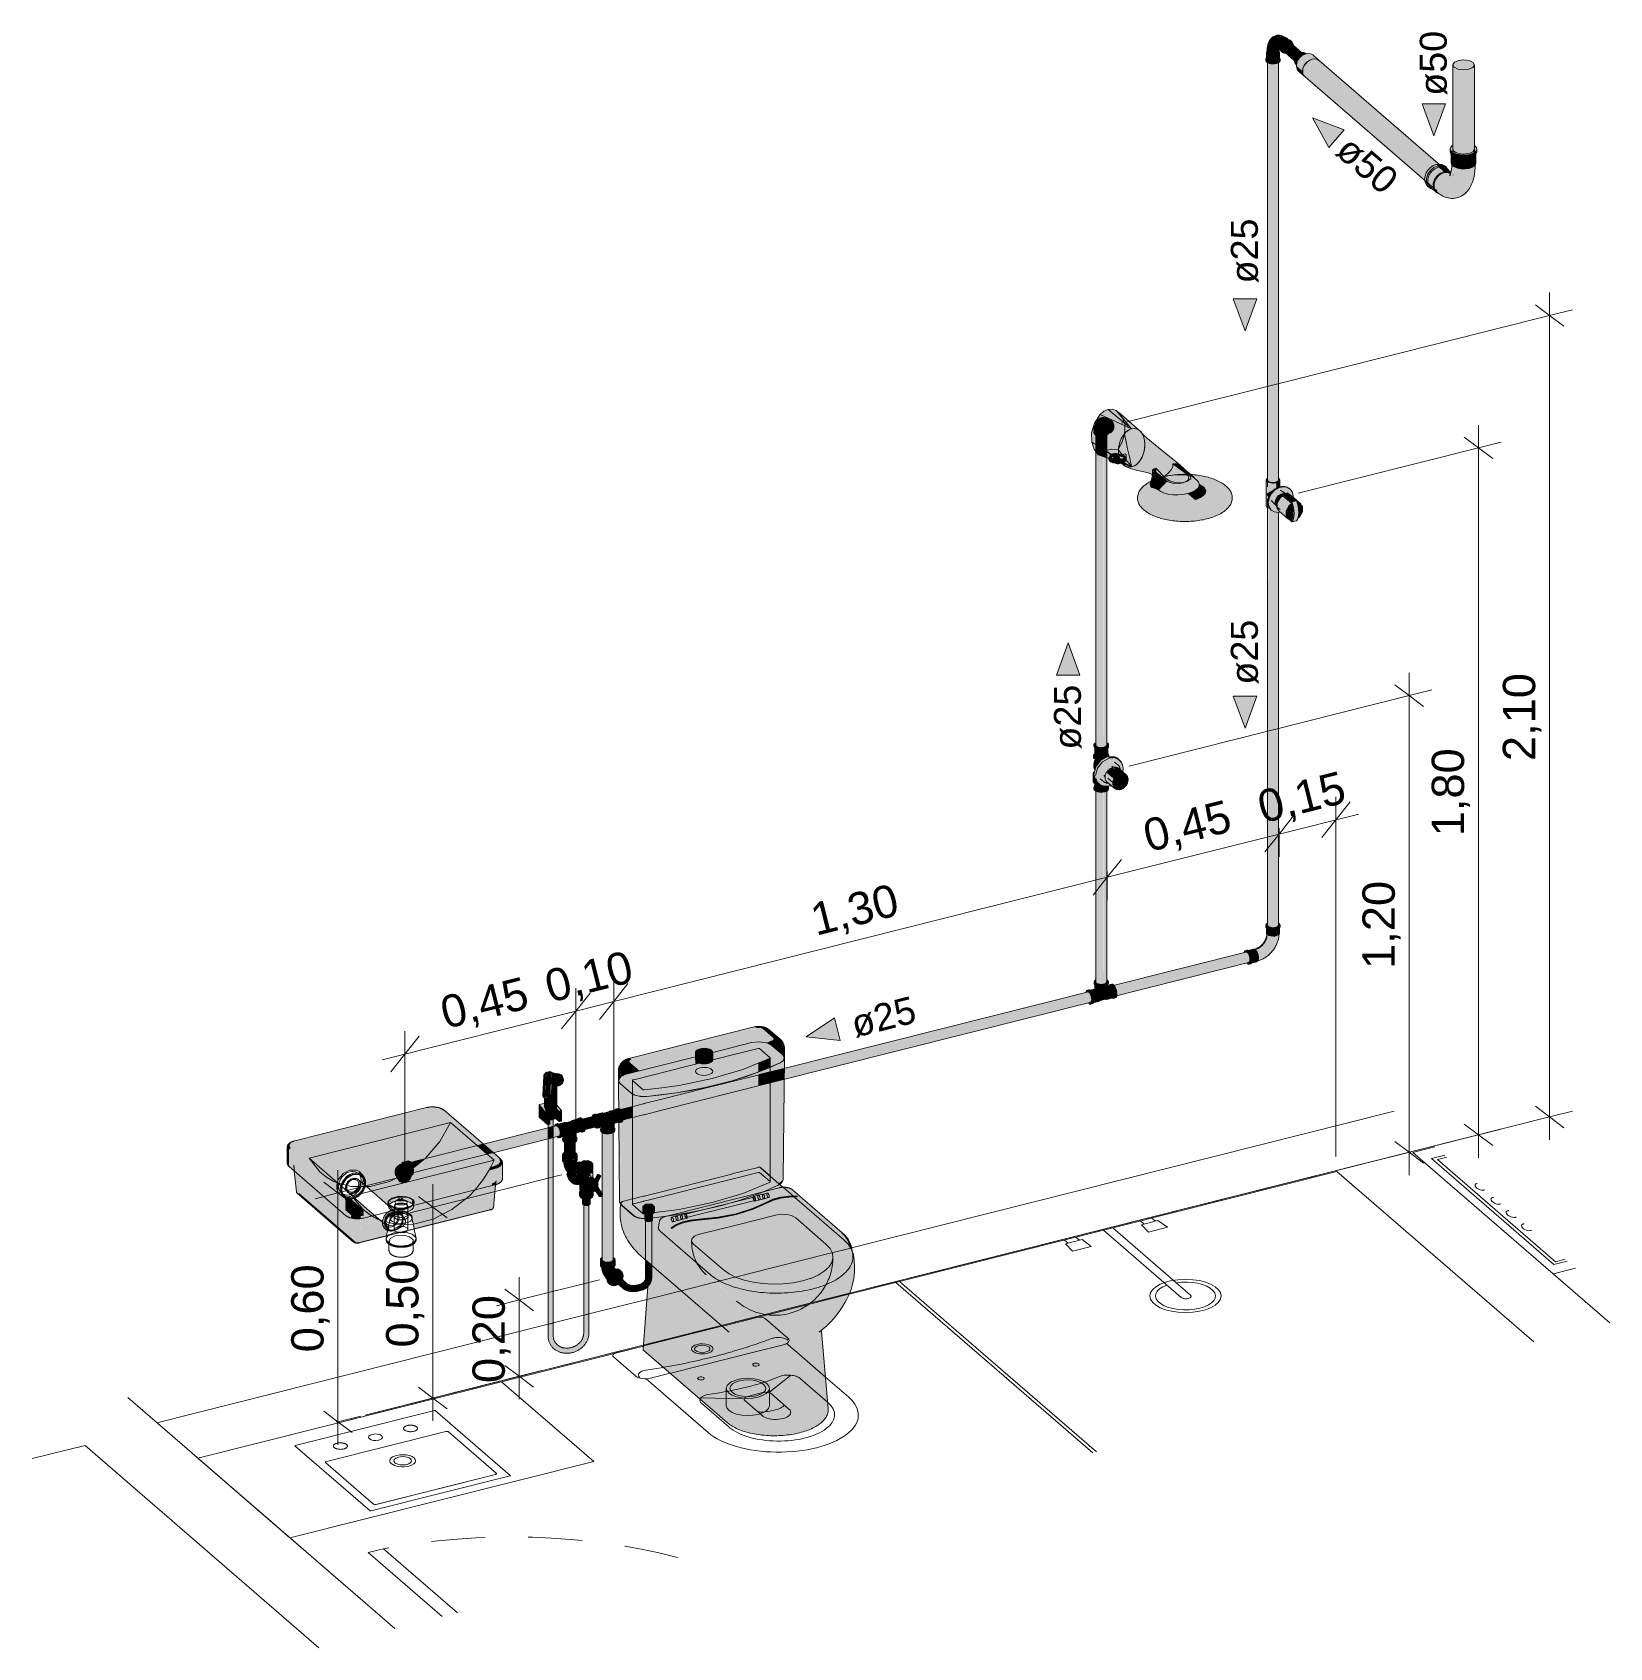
# Model space of a CAD drawing. Header units: metres. Extents: x -0.9 to 62, y -37.3 to 60.
# Drawn here: x 51.087 to 54.744, y 33.29 to 37.034 of the extents above; entities that cross this region are included whole.
import ezdxf

# ---------------------------------------------------------------- set-up
doc = ezdxf.new("R2010")
doc.units = ezdxf.units.M
doc.linetypes.add('IMPORT-DASHED _3_', pattern=[0.75, 0.5, -0.25])
doc.linetypes.add('IMPORT-HIDDEN2 _2_', pattern=[0.1875, 0.125, -0.0625])
for name, color, linetype, lineweight in [('A-ANNO-DIMS', 7, 'Continuous', 5), ('A-ANNO-DIMS-25', 7, 'Continuous', 5), ('A-DETL', 7, 'Continuous', 5), ('AL_WC-COZ-AS', 7, 'Continuous', 5), ('ARQ-PAR', 7, 'Continuous', 5), ('ARQ-PIS', 7, 'Continuous', 5), ('ARQ-POR', 7, 'Continuous', 5), ('ARQ-SAN', 7, 'Continuous', 5), ('P-PIPE', 7, 'Continuous', 5), ('P-PIPE-IDEN', 7, 'Continuous', 5), ('P-SANR-FIXT', 7, 'Continuous', 5)]:
    doc.layers.add(name, color=color, linetype=linetype, lineweight=lineweight)
doc.layers.add('ARQ_1100_BASE_TÉRREO_GARAGEM_dwg', color=7, linetype='Continuous', lineweight=5, true_color=0x767676)
doc.styles.add('Arial_2', font='arial.ttf', dxfattribs={"height": 0.075})
doc.styles.add('Arial_3', font='arial.ttf', dxfattribs={"height": 0.0625})
doc.dimstyles.new('Diagonal_-_2_mm_Arial_-_PRETO', dxfattribs={"dimscale": 0.3048, "dimtxt": 0.076519, "dimasz": 0.246063, "dimexe": 0.19685, "dimexo": 0.123031, "dimgap": 0.04101, "dimtad": 1, "dimrnd": 0.01, "dimzin": 0, "dimdsep": 46, "dimtxsty": 'Arial_2', "dimblk1": 'OBLIQUE', "dimblk2": 'OBLIQUE', "dimsah": 1, "dimcen": 0.09, "dimdle": 0.19685, "dimazin": 0, "dimtfac": 1, "dimtdec": 4, "dimtix": 1, "dimtmove": 0, "dimatfit": 3, "dimfxl": 1, "dimtvp": 1, "dimtolj": 1, "dimtzin": 0, "dimarcsym": 2})

msp = doc.modelspace()

# ---------------------------------------------------------------- texts
at = {"layer": 'P-PIPE-IDEN', "char_height": 0.0625, "width": 0.18038, "attachment_point": 1, "style": 'Arial_3'}
for s, insert, rotation in [('ø50', (54.3039, 36.8866), 90), ('ø50', (54.1461, 36.8001), 319.1362), ('ø25', (53.866, 36.4517), 90), ('ø25', (53.866, 35.5219), 90), ('ø25', (53.4558, 35.3714), 90), ('ø25', (52.9799, 34.7643), 14.1228)]:
    msp.add_mtext(s, dxfattribs=dict(at, insert=insert, rotation=rotation))

# ---------------------------------------------------------------- blocks, each defined once
blk = doc.blocks.new('ARQ_1100_BASE_TÉRREO_GARAGEM_dwg_BACIA-3723938-3D_DT_03')
at = {"layer": 'ARQ-SAN', "color": 254, "true_color": 0xcfcecd}
for p, q in [((10.611, 34.0351), (10.429, 33.9893)), ((10.6116, 34.0352), (10.611, 34.0351)), ((10.6125, 34.0355), (10.6117, 34.0353)), ((10.6426, 34.0431), (10.6127, 34.0355)), ((10.6913, 34.0553), (10.6428, 34.0431)), ((10.7117, 34.0525), (10.7634, 34.0077)), ((10.7628, 33.9935), (10.761, 33.9951)), ((10.776, 33.9821), (10.763, 33.9933)), ((10.6845, 33.9746), (10.4925, 33.9263)), ((10.7533, 33.9919), (10.6845, 33.9746)), ((10.7842, 33.975), (10.7763, 33.9818)), ((10.851, 33.9172), (10.7843, 33.9749)), ((10.4752, 33.9397), (10.4757, 33.9397)), ((10.4758, 33.9398), (10.4764, 33.9399)), ((10.4916, 33.9261), (10.4912, 33.926)), ((10.4922, 33.9262), (10.4917, 33.9261)), ((10.722, 33.8828), (10.7699, 33.9209)), ((10.6699, 33.8723), (10.7052, 33.8812)), ((10.8559, 33.8589), (10.7924, 33.9138)), ((10.6579, 33.8666), (10.5635, 33.8689)), ((10.7047, 33.8275), (10.664, 33.8627)), ((10.7663, 33.843), (10.7255, 33.8784))]:
    blk.add_line(p, q, dxfattribs=at)
at = {"layer": 'ARQ-SAN', "color": 253, "true_color": 0xaaaaaa}
for p, q in [((10.3596, 33.9639), (10.4114, 33.9191)), ((10.4288, 33.9892), (10.3657, 33.9734)), ((10.491, 33.9259), (10.4452, 33.9144)), ((10.905, 33.8705), (10.851, 33.9172)), ((10.5793, 33.7886), (10.4353, 33.9131)), ((10.6277, 33.8008), (10.5634, 33.8564)), ((10.8566, 33.8583), (10.8561, 33.8587))]:
    blk.add_line(p, q, dxfattribs=at)
at = {"layer": 'ARQ-SAN', "color": 254, "true_color": 0xcfcecd}
for centre, major_axis, start_param, end_param in [((10.6985, 34.0491), (-0.015, 0), 4.683402, 5.206977), ((10.6985, 34.0491), (0.015, 0), 1.018234, 1.541809), ((10.6985, 34.0491), (0.015, 0), 0.494658, 1.018234), ((10.5652, 33.9826), (0.025, 0), 1.541829, 2.589026), ((10.5652, 33.9826), (0.025, 0), 4.159823, 7.825014), ((10.1602, 34.333), (0.9, 0), 5.296201, 5.352464), ((10.1602, 34.333), (0.9, 0), 5.352658, 5.39142), ((10.7414, 33.9973), (0.025, 0), 1.81143, 2.250353), ((10.7414, 33.9973), (0.025, 0), 0.933582, 1.81143), ((10.7414, 34.0022), (0.025, 0), 5.207002, 5.730631), ((10.7414, 33.9973), (0.025, 0), 0.494658, 0.933582), ((10.7414, 34.0022), (0.025, 0), 5.748981, 6.777889), ((10.1602, 34.333), (0.9, 0), 5.114565, 5.267147), ((10.5652, 33.9826), (0.025, 0), 3.112625, 3.636224), ((10.5652, 33.9826), (0.025, 0), 2.589026, 3.112625), ((10.5652, 33.9826), (0.025, 0), 3.636224, 4.159823), ((10.5652, 33.9826), (0.018, 0), 3.007905, 3.636224), ((10.5652, 33.9826), (0.018, 0), 3.636224, 9.291091), ((10.1602, 34.333), (0.9, 0), 5.267308, 5.296076), ((10.1602, 34.333), (0.9, 0), 5.071655, 5.114565), ((10.562, 33.9141), (0.0075, 0), 2.065455, 4.421649), ((10.562, 33.9141), (0.0075, 0), 1.280057, 2.065455), ((10.562, 33.9141), (0.0075, 0), 5.207047, 7.563242), ((10.4815, 34.055), (0.393, 0), 4.974288, 5.439618), ((10.6896, 33.9462), (0.0075, 0), 2.850853, 3.636251), ((10.6896, 33.9462), (0.0075, 0), 2.065455, 2.850853), ((10.6896, 33.9462), (0.0075, 0), 3.636251, 5.207047), ((10.6896, 33.9462), (0.0075, 0), 5.207047, 8.347715), ((10.7641, 33.9069), (0.032, 0), 1.396406, 2.298153), ((10.7641, 33.9069), (0.032, 0), 0.945532, 1.389702), ((10.7641, 33.9069), (0.032, 0), 0.494658, 0.945532), ((10.562, 33.9141), (0.0075, 0), 4.421649, 5.207047), ((10.7123, 33.875), (-0.015, 0), 4.683402, 5.206977), ((10.7123, 33.875), (0.015, 0), 1.018234, 1.541809), ((10.7123, 33.875), (0.015, 0), 0.494658, 1.018234), ((10.5916, 33.8635), (0.032, 0), 2.951661, 2.971971), ((10.5916, 33.8635), (0.032, 0), 2.734506, 2.938078), ((10.5916, 33.8635), (0.032, 0), 1.83276, 2.734506), ((10.6771, 33.8662), (0.015, 0), 2.589099, 3.636114), ((10.6771, 33.8662), (0.015, 0), 2.065592, 2.580618), ((10.6988, 33.867), (0.0663, 0), 4.74654, 5.36055), ((10.7355, 33.8353), (0.035, 0), 4.08505, 6.777844), ((10.6988, 33.867), (0.0663, 0), 5.36055, 5.667555), ((10.7447, 33.8519), (0.01, 0), 5.66781, 6.777844), ((10.7007, 33.8408), (-0.01, 0), 0.494658, 1.604692), ((10.7355, 33.8353), (0.035, 0), 3.636251, 4.08505)]:
    blk.add_ellipse(centre, major_axis=major_axis, ratio=0.466551, start_param=start_param, end_param=end_param, dxfattribs=at)
at = {"layer": 'ARQ-SAN', "color": 253, "true_color": 0xaaaaaa}
for centre, major_axis, start_param, end_param in [((10.3728, 33.9672), (0.015, 0), 2.065592, 3.636114), ((10.4334, 33.9247), (0.025, 0), 3.636206, 5.207092), ((10.4422, 33.922), (0.025, 0), 1.880582, 3.632182), ((10.1602, 34.333), (0.9, 0), 5.022147, 5.069702), ((10.5916, 33.8635), (0.032, 0), 2.996224, 3.636251), ((10.7421, 33.8295), (0.185, 0), 3.636251, 6.777844), ((10.7421, 33.8295), (0.13, 0), 3.636251, 6.777844)]:
    blk.add_ellipse(centre, major_axis=major_axis, ratio=0.466551, start_param=start_param, end_param=end_param, dxfattribs=at)
blk = doc.blocks.new('ARQ_1100_BASE_TÉRREO_GARAGEM_dwg_CHUVEIRO-3723939-3D_DT_03')
at = {"layer": 'ARQ-SAN', "color": 253, "true_color": 0xaaaaaa}
for p, q in [((11.5892, 34.272), (11.5811, 34.279)), ((11.6156, 34.2786), (11.6075, 34.2856)), ((11.4132, 34.2277), (11.4051, 34.2347)), ((11.4396, 34.2343), (11.4315, 34.2413))]:
    blk.add_line(p, q, dxfattribs=at)
for points in [[(11.6972, 34.1069, 0), (11.5169, 34.263, 0), (11.4954, 34.2576, 0), (11.6758, 34.1016, 0)], [(11.6436, 34.2645, 0), (11.5997, 34.2534, 0), (11.5832, 34.2704, 0), (11.6216, 34.2801, 0), (11.6436, 34.2645, 0)], [(11.4671, 34.22, 0), (11.4456, 34.2358, 0), (11.4072, 34.2262, 0), (11.4232, 34.209, 0), (11.4671, 34.22, 0)]]:
    blk.add_polyline3d(points, dxfattribs=at)
blk.add_ellipse((11.6855, 34.1052), major_axis=(0.0825, 0), ratio=0.466551, dxfattribs=at)
for centre, major_axis, start_param, end_param in [((11.6855, 34.1052), (0.0693, 0), 2.241962, 8.171962), ((11.6865, 34.1042), (0.0122, 0), 3.636166, 6.777758)]:
    blk.add_ellipse(centre, major_axis=major_axis, ratio=0.466551, start_param=start_param, end_param=end_param, dxfattribs=at)
blk = doc.blocks.new('ARQ_1100_BASE_TÉRREO_GARAGEM_dwg_fog_3p-3723943-3D_DT_03')
at = {"layer": 'AL_WC-COZ-AS', "color": 253, "true_color": 0xaaaaaa}
for p, q in [((12.3618, 34.3662), (12.3603, 34.3658)), ((12.3794, 34.351), (12.3773, 34.3505)), ((12.3993, 34.3337), (12.3973, 34.3332)), ((12.4169, 34.3185), (12.4143, 34.3178)), ((12.4346, 34.3032), (12.4325, 34.3027)), ((12.4521, 34.288), (12.4495, 34.2874)), ((12.4702, 34.2724), (12.4681, 34.2719)), ((12.4877, 34.2572), (12.4851, 34.2566)), ((12.5701, 34.186), (12.5393, 34.1782)), ((12.5654, 34.1901), (12.5433, 34.1845))]:
    blk.add_line(p, q, dxfattribs=at)
for points in [[(12.5393, 34.1782, 0), (12.2559, 34.4234, 0), (12.2867, 34.4311, 0)], [(12.5433, 34.1845, 0), (12.2694, 34.4215, 0), (12.2915, 34.427, 0)]]:
    blk.add_polyline3d(points, dxfattribs=at)
for centre, start_param, end_param in [((12.3689, 34.3582), 5.697144, 9.072514), ((12.3689, 34.3582), 5.543899, 5.697144), ((12.4059, 34.3256), 5.697144, 9.140746), ((12.4059, 34.3256), 5.475666, 5.697144), ((12.4411, 34.2951), 5.697144, 9.140746), ((12.4411, 34.2951), 5.475666, 5.697144), ((12.4767, 34.2643), 5.697144, 9.140746), ((12.4767, 34.2643), 5.475666, 5.697144)]:
    blk.add_ellipse(centre, major_axis=(-0.0119, 0.0053), ratio=0.504821, start_param=start_param, end_param=end_param, dxfattribs=at)
blk = doc.blocks.new('ARQ_1100_BASE_TÉRREO_GARAGEM_dwg-3696053-3D_DT_03')
at = {"color": 253, "lineweight": 5, "true_color": 0xaaaaaa}
for p, q in [((9.9442, 33.8398), (9.6218, 33.7587)), ((10.1203, 33.689), (9.9464, 33.8395)), ((9.694, 33.7215), (9.971, 33.7912)), ((9.795, 33.6072), (9.6211, 33.7576)), ((9.8031, 33.6228), (9.6924, 33.7186)), ((9.7972, 33.6069), (10.1196, 33.688)), ((10.0857, 33.6917), (9.8087, 33.622))]:
    blk.add_line(p, q, dxfattribs=at)
blk.add_polyline3d([(9.9773, 33.7903, 0), (10.0878, 33.6947, 0), (10.0879, 33.6942, 0), (10.0881, 33.6939, 0), (10.0881, 33.6936, 0), (10.0879, 33.693, 0), (10.0875, 33.6926, 0), (10.0871, 33.6923, 0), (10.0867, 33.6921, 0), (10.0857, 33.6917, 0), (9.8092, 33.6221, 0)], dxfattribs=at)
at = {"color": 253, "linetype": 'IMPORT-DASHED _3_', "lineweight": 5, "true_color": 0xaaaaaa}
for centre, start_param, end_param in [((9.889, 33.7982), 2.06538, 5.206972), ((9.889, 33.7982), 5.206972, 8.348565), ((9.7264, 33.7573), 2.06538, 5.206972), ((9.7264, 33.7573), 5.206972, 8.348565)]:
    blk.add_ellipse(centre, major_axis=(0.0162, 0), ratio=0.466551, start_param=start_param, end_param=end_param, dxfattribs=at)
at = {"color": 253, "lineweight": 5, "true_color": 0xaaaaaa}
for centre, major_axis, start_param, end_param in [((9.9449, 33.8391), (0.00164, 0), 0.494583, 2.06538), ((9.8077, 33.7778), (0.0162, 0), 2.06538, 5.206972), ((9.8077, 33.7778), (0.0162, 0), 5.206972, 8.348565), ((9.9732, 33.7893), (0.00462, 0), 0.493341, 2.06538), ((9.6225, 33.758), (0.00164, 0), 2.06538, 3.636176), ((9.6225, 33.758), (0.00164, 0), 2.06538, 3.636176), ((9.8707, 33.7233), (0.03, 0), 2.06538, 5.206972), ((9.8707, 33.7233), (0.0206, 0), 2.06538, 5.206972), ((9.8707, 33.7233), (0.03, 0), 5.206972, 8.348565), ((9.8707, 33.7233), (0.0206, 0), 5.206972, 8.348565), ((9.6962, 33.7196), (0.00462, 0), 2.06538, 3.637497), ((10.0835, 33.6936), (0.00462, 0), 5.206352, 6.778389), ((10.1188, 33.6887), (0.00164, 0), 5.206972, 6.777768), ((9.8067, 33.6237), (0.00411, 0), 3.637497, 5.206972), ((9.7964, 33.6076), (0.00164, 0), 3.636176, 5.206972), ((9.7964, 33.6076), (0.00164, 0), 3.636176, 5.206972)]:
    blk.add_ellipse(centre, major_axis=major_axis, ratio=0.466551, start_param=start_param, end_param=end_param, dxfattribs=at)
at = {"layer": 'ARQ-PAR', "color": 253, "true_color": 0xaaaaaa}
for p, q in [((10.9114, 34.2167), (12.1689, 34.5331)), ((10.3023, 34.0634), (10.4369, 34.0973)), ((9.3009, 33.8115), (10.2079, 34.0397)), ((10.2198, 34.0427), (10.2905, 34.0605)), ((9.8524, 33.3344), (9.2337, 33.8696)), ((9.6763, 33.2901), (9.1343, 33.759))]:
    blk.add_line(p, q, dxfattribs=at)
at = {"layer": 'ARQ-PAR', "color": 254, "true_color": 0xe1e0de}
for p, q in [((10.6722, 34.1565), (10.862, 34.2043)), ((10.8622, 34.2043), (10.9065, 34.2155)), ((10.9066, 34.2155), (10.9091, 34.2161)), ((10.6423, 34.149), (10.6721, 34.1565)), ((10.5945, 34.137), (10.5957, 34.1373)), ((10.5959, 34.1373), (10.5962, 34.1374)), ((10.5965, 34.1374), (10.6002, 34.1384)), ((10.6003, 34.1384), (10.602, 34.1388)), ((10.6022, 34.1389), (10.606, 34.1398)), ((10.7626, 34.0732), (10.7167, 34.0617)), ((10.8107, 34.0853), (10.7627, 34.0733))]:
    blk.add_line(p, q, dxfattribs=at)
at = {"layer": 'ARQ-PAR', "color": 254, "true_color": 0xcfcecd}
for p, q in [((10.9096, 34.2162), (10.9108, 34.2165)), ((10.4371, 34.0973), (10.5164, 34.1173)), ((10.5167, 34.1174), (10.5945, 34.137)), ((10.9052, 34.1091), (10.8107, 34.0853)), ((10.611, 34.0351), (10.429, 33.9893)), ((10.6116, 34.0352), (10.611, 34.0351)), ((10.6125, 34.0355), (10.6117, 34.0353)), ((10.6427, 34.043), (10.6127, 34.0355))]:
    blk.add_line(p, q, dxfattribs=at)
at = {"layer": 'ARQ-PAR', "color": 254, "true_color": 0xeae9e7}
for p, q in [((10.6098, 34.1408), (10.64, 34.1484)), ((10.6402, 34.1485), (10.6423, 34.149)), ((10.606, 34.1398), (10.6064, 34.1399)), ((10.6065, 34.14), (10.6095, 34.1407))]:
    blk.add_line(p, q, dxfattribs=at)
at = {"layer": 'ARQ-PAR', "color": 254, "true_color": 0xcfcfcf}
for p, q in [((10.2082, 34.0397), (10.2086, 34.0398)), ((10.2086, 34.0399), (10.2096, 34.0401)), ((10.2097, 34.0401), (10.2109, 34.0404)), ((10.211, 34.0405), (10.2125, 34.0408)), ((10.2126, 34.0408), (10.2141, 34.0412)), ((10.2142, 34.0413), (10.2158, 34.0417)), ((10.2159, 34.0417), (10.2173, 34.042)), ((10.2173, 34.042), (10.2185, 34.0423)), ((10.2186, 34.0424), (10.2194, 34.0426)), ((10.2194, 34.0426), (10.2198, 34.0427)), ((10.2905, 34.0605), (10.2911, 34.0606)), ((10.2913, 34.0607), (10.2924, 34.0609)), ((10.2926, 34.061), (10.2941, 34.0614)), ((10.2943, 34.0614), (10.296, 34.0619)), ((10.2965, 34.062), (10.2983, 34.0624)), ((10.2985, 34.0625), (10.3, 34.0629)), ((10.3002, 34.0629), (10.3014, 34.0632)), ((10.3017, 34.0633), (10.3023, 34.0634))]:
    blk.add_line(p, q, dxfattribs=at)
at = {"layer": 'ARQ-PAR', "color": 253, "true_color": 0xaaaaaa}
for points in [[(12.2638, 34.4509, 0), (12.2123, 34.438, 0), (12.6689, 34.043, 0)], [(12.4929, 33.9987, 0), (12.0363, 34.3937, 0), (10.9055, 34.1092, 0)], [(10.4288, 33.9892, 0), (9.3958, 33.7293, 0), (9.8524, 33.3344, 0)], [(9.6763, 33.2901, 0), (9.1343, 33.759, 0), (9.0121, 33.7282, 0)]]:
    blk.add_polyline3d(points, dxfattribs=at)
at = {"layer": 'ARQ-PAR', "color": 254, "true_color": 0xcfcecd}
blk.add_polyline3d([(10.7167, 34.0617, 0), (10.7161, 34.0615, 0), (10.6428, 34.0431, 0)], dxfattribs=at)
at = {"layer": 'ARQ-PIS', "color": 253, "true_color": 0xaaaaaa}
for p, q in [((11.0139, 34.1365), (11.4705, 33.7415)), ((11.0227, 34.1387), (11.4793, 33.7437))]:
    blk.add_line(p, q, dxfattribs=at)
at = {"layer": 'ARQ-POR', "color": 253, "true_color": 0xaaaaaa}
blk.add_line((9.9976, 33.3709), (9.8259, 33.5194), dxfattribs=at)
blk.add_polyline3d([(9.8259, 33.5194, 0), (9.7907, 33.5105, 0), (9.9624, 33.362, 0)], dxfattribs=at)
at = {"layer": 'ARQ-POR', "color": 253, "linetype": 'IMPORT-HIDDEN2 _2_', "true_color": 0xaaaaaa}
blk.add_ellipse((10.1227, 33.1829), major_axis=(0.7798, 0), ratio=0.466551, start_param=1.054179, end_param=1.961175, dxfattribs=at)
at = {"layer": 'ARQ-SAN', "color": 253, "true_color": 0xaaaaaa}
for p, q in [((12.5379, 34.1563), (12.5894, 34.1693)), ((12.6689, 34.043), (12.5379, 34.1563))]:
    blk.add_line(p, q, dxfattribs=at)
blk.add_polyline3d([(10.0999, 33.9065, 0), (10.3135, 33.7217, 0), (9.6094, 33.5445, 0), (9.3958, 33.7293, 0), (10.0999, 33.9065, 0)], dxfattribs=at)
for name in ['ARQ_1100_BASE_TÉRREO_GARAGEM_dwg_fog_3p-3723943-3D_DT_03', 'ARQ_1100_BASE_TÉRREO_GARAGEM_dwg_CHUVEIRO-3723939-3D_DT_03', 'ARQ_1100_BASE_TÉRREO_GARAGEM_dwg_BACIA-3723938-3D_DT_03']:
    blk.add_blockref(name, (0, 0))
blk = doc.blocks.new('USO_ESG_Cuba lavatório retângular - Uso geral-3263039-3D_DT_03')
at = {"layer": 'P-SANR-FIXT', "true_color": 0xf3f3f3, "transparency": 33554560}
h = blk.add_hatch(color=7, dxfattribs=at)
h.paths.add_polyline_path([(9.7184, 34.3549), (9.7179, 34.3589), (9.6783, 34.3931), (9.6648, 34.408), (9.6536, 34.4249), (9.9817, 34.5075), (10.0438, 34.4537), (10.0553, 34.4566), (9.9634, 34.5362), (9.9538, 34.5409), (9.9404, 34.5428), (9.9263, 34.5411), (9.621, 34.4641), (9.612, 34.46), (9.6082, 34.4537), (9.6118, 34.4472), (9.7179, 34.3553)])
h.paths.add_polyline_path([(10.0747, 34.4041), (10.0842, 34.4067), (10.0932, 34.4108), (10.0971, 34.4171), (10.0938, 34.4233), (10.0784, 34.4366), (10.0669, 34.4338), (10.0826, 34.4202), (10.0749, 34.4045)])
for points in [[(9.6222, 34.4646), (9.9269, 34.5413), (9.9257, 34.5417), (9.6216, 34.465)], [(9.9656, 34.5361), (9.9617, 34.5386), (9.9573, 34.5405), (9.9511, 34.5423), (9.9446, 34.5432), (9.9358, 34.5432), (9.9313, 34.5428), (9.9263, 34.5417), (9.9269, 34.5413), (9.9404, 34.5428), (9.9545, 34.5405), (9.9634, 34.5362), (9.9653, 34.5362)], [(9.7866, 34.3585), (9.7957, 34.3592), (9.8176, 34.3633), (9.8402, 34.3704), (9.8584, 34.3784), (9.8551, 34.3844), (9.8537, 34.3879), (9.8532, 34.3946), (9.8538, 34.3975), (9.8547, 34.3997), (9.8565, 34.4028), (9.8594, 34.4059), (9.8638, 34.409), (9.8681, 34.4108), (9.8687, 34.4125), (9.8698, 34.4141), (9.8714, 34.415), (9.8843, 34.418), (9.8857, 34.4179), (9.8883, 34.416), (9.8895, 34.4149), (9.9227, 34.4232), (9.9238, 34.4242), (9.9413, 34.4429), (9.957, 34.4633), (9.9705, 34.4849), (9.9817, 34.5075), (9.6536, 34.4249), (9.7194, 34.368), (9.7225, 34.3759), (9.7278, 34.3836), (9.7331, 34.3891), (9.7405, 34.394), (9.7483, 34.397), (9.7564, 34.3979), (9.7636, 34.3967), (9.77, 34.3933), (9.7767, 34.3864), (9.7808, 34.3812), (9.7838, 34.3739), (9.7845, 34.37), (9.7844, 34.3632), (9.7839, 34.3608), (9.786, 34.359)], [(9.6069, 34.4421), (9.6075, 34.4444), (9.6091, 34.4464), (9.6113, 34.4476), (9.6082, 34.4541), (9.6121, 34.4602), (9.6222, 34.4646), (9.621, 34.4651), (9.6138, 34.4624), (9.6113, 34.461), (9.6062, 34.4569), (9.6043, 34.4539), (9.603, 34.4496), (9.6039, 34.4457), (9.6059, 34.4432)], [(9.6069, 34.4069), (9.6069, 34.4421), (9.6039, 34.4457), (9.603, 34.4496), (9.6032, 34.4135), (9.6039, 34.4106), (9.6062, 34.4077)], [(9.7374, 34.3291), (9.738, 34.3314), (9.7385, 34.3324), (9.7329, 34.3354), (9.7264, 34.3398), (9.7218, 34.3449), (9.7189, 34.3517), (9.7184, 34.3549), (9.6113, 34.4476), (9.6091, 34.4464), (9.6075, 34.4444), (9.6069, 34.4421), (9.7361, 34.3303)], [(9.7374, 34.3043), (9.7374, 34.3291), (9.6069, 34.4421), (9.607, 34.4068), (9.6194, 34.3961), (9.6182, 34.4082), (9.6201, 34.4058), (9.7357, 34.3058)], [(9.8955, 34.3906), (10.0668, 34.4339), (10.0438, 34.4537), (9.9226, 34.4232), (9.9046, 34.4073), (9.8953, 34.4006), (9.8958, 34.3964), (9.8957, 34.3926), (9.8955, 34.3906)], [(10.0669, 34.4338), (10.0783, 34.4368), (10.0553, 34.4566), (10.044, 34.4535), (10.0668, 34.4339)], [(10.0784, 34.4366), (10.0802, 34.4373), (10.057, 34.457), (10.0556, 34.4564), (10.0783, 34.4368)], [(9.6073, 34.4054), (9.6062, 34.4077), (9.6039, 34.4106), (9.6046, 34.4086), (9.607, 34.4057)], [(9.6196, 34.3947), (9.6192, 34.3963), (9.6069, 34.4069), (9.6073, 34.4054), (9.6091, 34.4037), (9.6192, 34.395)], [(9.6212, 34.3932), (9.6199, 34.4057), (9.6182, 34.4082), (9.6199, 34.3944), (9.6207, 34.3937)], [(9.7507, 34.2923), (9.7504, 34.293), (9.7439, 34.2987), (9.6201, 34.4057), (9.6201, 34.4053), (9.7506, 34.2924)], [(9.7513, 34.2859), (9.7504, 34.2925), (9.6201, 34.4053), (9.6215, 34.393), (9.74, 34.2908), (9.7443, 34.2884), (9.7488, 34.2866), (9.7511, 34.2859)], [(9.7193, 34.3679), (9.7194, 34.368), (9.6536, 34.4249), (9.6648, 34.408), (9.6783, 34.3931), (9.694, 34.3807), (9.7115, 34.3708), (9.719, 34.368)], [(9.8584, 34.3784), (9.8647, 34.3815), (9.886, 34.394), (9.8952, 34.4009), (9.8943, 34.4047), (9.8927, 34.4091), (9.8916, 34.4115), (9.8894, 34.4149), (9.8878, 34.4166), (9.8855, 34.4179), (9.8831, 34.4179), (9.871, 34.4148), (9.8697, 34.414), (9.8683, 34.4116), (9.8679, 34.4108), (9.8647, 34.4094), (9.8621, 34.408), (9.8578, 34.4044), (9.8558, 34.4017), (9.8539, 34.3977), (9.8533, 34.3951), (9.853, 34.3926), (9.8538, 34.3873), (9.8559, 34.3828), (9.8566, 34.3813), (9.858, 34.379)], [(9.8953, 34.4006), (9.9068, 34.4092), (9.9227, 34.4232), (9.8894, 34.4148), (9.8906, 34.4132), (9.8922, 34.4102), (9.8939, 34.4061), (9.8952, 34.4009)], [(10.0704, 34.3959), (10.0854, 34.3997), (10.0849, 34.4026), (10.0842, 34.4046), (10.083, 34.4062), (10.0747, 34.4041), (10.0705, 34.396)], [(10.0854, 34.3997), (10.0933, 34.4026), (10.0979, 34.4055), (10.1009, 34.4088), (10.1022, 34.4124), (10.1008, 34.4175), (10.0999, 34.4197), (10.0971, 34.4227), (10.0959, 34.4232), (10.0951, 34.4233), (10.094, 34.4232), (10.0971, 34.4167), (10.0928, 34.4105), (10.083, 34.4062), (10.0842, 34.4046), (10.0851, 34.402), (10.0853, 34.4009)], [(10.0862, 34.3648), (10.0922, 34.3669), (10.0975, 34.3699), (10.1008, 34.3734), (10.1022, 34.3773), (10.1022, 34.4124), (10.1008, 34.4085), (10.0974, 34.405), (10.0922, 34.402), (10.0854, 34.3997), (10.0854, 34.3699), (10.086, 34.3704), (10.0867, 34.3719), (10.087, 34.3721), (10.0868, 34.3714), (10.0862, 34.3651)], [(9.6256, 34.3444), (9.6212, 34.3932), (9.6196, 34.3945), (9.6217, 34.3741), (9.6229, 34.3664), (9.6251, 34.3463), (9.6254, 34.3454)], [(9.7561, 34.2315), (9.7511, 34.2859), (9.7459, 34.2876), (9.7423, 34.2893), (9.7369, 34.2931), (9.6212, 34.3932), (9.6257, 34.3443), (9.7559, 34.2317)], [(9.872, 34.3675), (9.8763, 34.3683), (9.8787, 34.3691), (9.8798, 34.3694), (9.8837, 34.3722), (9.8865, 34.3751), (9.8888, 34.3787), (9.8904, 34.3832), (9.8909, 34.3848), (9.8924, 34.3854), (9.8937, 34.3863), (9.8949, 34.3885), (9.8957, 34.3923), (9.8958, 34.3964), (9.8953, 34.4006), (9.8822, 34.3915), (9.8606, 34.3794), (9.8584, 34.3784), (9.8594, 34.3774), (9.8598, 34.3769), (9.8603, 34.3755), (9.8629, 34.3717), (9.8664, 34.3692), (9.8688, 34.368), (9.8704, 34.3678)], [(9.8744, 34.3678), (9.8764, 34.3682), (9.8758, 34.3681)], [(10.0782, 34.3658), (10.0837, 34.368), (10.0864, 34.3704), (10.0864, 34.371), (10.0854, 34.3699), (10.0822, 34.368), (10.0784, 34.3665), (10.0783, 34.3661)], [(10.086, 34.3629), (10.0906, 34.3646), (10.0949, 34.3669), (10.0989, 34.3699), (10.1008, 34.3734), (10.0974, 34.3699), (10.0915, 34.3666), (10.0862, 34.3646), (10.086, 34.363)], [(9.7569, 34.23), (9.7563, 34.2309), (9.7558, 34.2317), (9.6256, 34.3444), (9.6259, 34.3434), (9.6263, 34.343), (9.7566, 34.2303)], [(9.7611, 34.3215), (9.7508, 34.3301), (9.7451, 34.3303), (9.7403, 34.3315), (9.7386, 34.3323), (9.7376, 34.3303), (9.7376, 34.329), (9.7432, 34.3256), (9.7504, 34.3231), (9.7564, 34.3219), (9.7607, 34.3216)], [(9.8373, 34.323), (9.8378, 34.3242), (9.8423, 34.328), (9.85, 34.3311), (9.8599, 34.3333), (9.87, 34.3342), (9.88, 34.3338), (9.8877, 34.3322), (9.8881, 34.3323), (9.8869, 34.3328), (9.8784, 34.3353), (9.871, 34.3363), (9.8599, 34.3359), (9.8522, 34.3345), (9.8452, 34.332), (9.8396, 34.3279), (9.8373, 34.3239), (9.8373, 34.323)], [(9.8382, 34.3181), (9.8385, 34.3207), (9.8413, 34.3248), (9.8471, 34.3283), (9.854, 34.3306), (9.863, 34.3319), (9.8713, 34.332), (9.8802, 34.3306), (9.8877, 34.328), (9.8926, 34.3251), (9.893, 34.327), (9.8939, 34.3284), (9.893, 34.3293), (9.8877, 34.3322), (9.8873, 34.3324), (9.8784, 34.3341), (9.8665, 34.3341), (9.8575, 34.333), (9.848, 34.3305), (9.8413, 34.3273), (9.8375, 34.3239), (9.8373, 34.323), (9.8378, 34.3187), (9.838, 34.3183)], [(10.0753, 34.3061), (10.0805, 34.3091), (10.0858, 34.3629), (10.0801, 34.3613), (10.078, 34.3608), (10.0753, 34.3064)], [(9.7678, 34.2841), (9.7734, 34.2849), (9.7736, 34.2891), (9.7673, 34.2882), (9.7607, 34.2885), (9.7549, 34.2899), (9.7507, 34.2923), (9.7513, 34.2859), (9.7555, 34.285), (9.7626, 34.2843), (9.7674, 34.2842)], [(9.8382, 34.3173), (9.838, 34.3182), (9.8378, 34.318), (9.8381, 34.3175)], [(9.8383, 34.3137), (9.8391, 34.3164), (9.8384, 34.3174), (9.8382, 34.3172), (9.8381, 34.314)], [(9.8392, 34.3163), (9.8392, 34.3167), (9.8385, 34.3173), (9.8392, 34.3163)], [(9.8943, 34.3167), (9.8954, 34.3179), (9.8955, 34.3178), (9.8957, 34.3185), (9.8952, 34.3214), (9.8925, 34.3249), (9.8928, 34.3185), (9.8942, 34.3168)], [(9.8957, 34.318), (9.8965, 34.3193), (9.8967, 34.3219), (9.8964, 34.3251), (9.8939, 34.3284), (9.893, 34.327), (9.8926, 34.3249), (9.8956, 34.3205), (9.8957, 34.3185)], [(9.8967, 34.321), (9.8968, 34.3212), (9.8972, 34.324), (9.8942, 34.3289), (9.8939, 34.3284), (9.8965, 34.3245), (9.8967, 34.3212)], [(9.8946, 34.3163), (9.8954, 34.3179), (9.8952, 34.3182), (9.8944, 34.3165), (9.8946, 34.3164)], [(9.896, 34.312), (9.8955, 34.3178), (9.8946, 34.3163), (9.8954, 34.3149), (9.8957, 34.3134)], [(9.8958, 34.3168), (9.8962, 34.3188), (9.8957, 34.3177), (9.8958, 34.3168)], [(9.8957, 34.318), (9.8957, 34.3185), (9.8957, 34.3185)], [(10.0749, 34.3048), (10.0789, 34.3068), (10.0801, 34.3083), (10.0805, 34.3091), (10.0753, 34.3061), (10.0751, 34.3051)], [(9.7625, 34.2291), (9.7706, 34.2294), (9.7731, 34.2846), (9.7653, 34.2842), (9.7582, 34.2847), (9.7526, 34.2855), (9.7513, 34.2859), (9.7563, 34.2314), (9.7622, 34.2291)], [(9.7656, 34.2275), (9.7703, 34.2282), (9.7704, 34.229), (9.7673, 34.2283), (9.764, 34.2283), (9.7605, 34.2297), (9.7634, 34.2286), (9.7693, 34.2289), (9.7703, 34.2294), (9.7622, 34.2291), (9.7561, 34.2315), (9.7567, 34.2303), (9.7569, 34.23), (9.7614, 34.228), (9.7652, 34.2276)], [(9.764, 34.2283), (9.7658, 34.2286), (9.7638, 34.2284)]]:
    blk.add_hatch(color=7, dxfattribs=at).paths.add_polyline_path(points)
h = blk.add_hatch(color=7, dxfattribs=at)
h.paths.add_polyline_path([(10.0971, 34.4227), (10.0801, 34.4371), (10.0784, 34.4366), (10.094, 34.4232), (10.0959, 34.4232), (10.0962, 34.4232)])
h.paths.add_polyline_path([(10.0553, 34.4566), (10.0573, 34.4571), (9.9656, 34.5361), (9.9645, 34.5363), (9.9634, 34.5361), (10.0477, 34.4633)])
h = blk.add_hatch(color=7, dxfattribs=at)
h.paths.add_polyline_path([(9.7981, 34.3486), (9.873, 34.3676), (9.872, 34.3675), (9.8681, 34.3682), (9.8645, 34.3704), (9.8624, 34.3722), (9.8598, 34.3766), (9.8594, 34.3773), (9.858, 34.3782), (9.8402, 34.3704), (9.8174, 34.3633), (9.7949, 34.359), (9.7866, 34.3585), (9.7972, 34.3493)])
h.paths.add_polyline_path([(9.8774, 34.3685), (10.0826, 34.4202), (10.0669, 34.4338), (9.8955, 34.3906), (9.8947, 34.3878), (9.8935, 34.386), (9.8909, 34.3848), (9.8906, 34.3848), (9.89, 34.3819), (9.8888, 34.3787), (9.8863, 34.3748), (9.8834, 34.3719), (9.8787, 34.3691)])
h.paths.add_polyline_path([(9.9227, 34.4232), (10.0438, 34.4537), (9.9817, 34.5075), (9.9705, 34.4849), (9.957, 34.4633), (9.9413, 34.4429), (9.9238, 34.4242)])
h = blk.add_hatch(color=7, dxfattribs=at)
h.paths.add_polyline_path([(9.895, 34.2717), (9.8967, 34.2719), (9.9186, 34.276), (9.9412, 34.2831), (9.9634, 34.2929), (9.9861, 34.3061), (10.0055, 34.32), (10.0254, 34.3376), (10.0376, 34.3506), (9.8958, 34.315), (9.8957, 34.3134), (9.8952, 34.3148), (9.8929, 34.3142), (9.8922, 34.3134), (9.8844, 34.3092), (9.8829, 34.3088), (9.8829, 34.2974), (9.8862, 34.2959), (9.8885, 34.2944), (9.8897, 34.2932), (9.8916, 34.2906), (9.8921, 34.2888), (9.893, 34.2817), (9.895, 34.2717)])
h.paths.add_polyline_path([(9.8172, 34.2817), (9.8051, 34.2921), (9.7995, 34.2907), (9.8125, 34.2835), (9.8163, 34.282)])
h.paths.add_polyline_path([(9.793, 34.2949), (9.8, 34.2966), (9.7588, 34.332), (9.7545, 34.3308), (9.7514, 34.3299), (9.7807, 34.3046), (9.7902, 34.2971)])
h.paths.add_polyline_path([(9.845, 34.3079), (9.8504, 34.3093), (9.8447, 34.3123), (9.8406, 34.3146), (9.8391, 34.316), (9.8383, 34.3137), (9.8413, 34.3111)])
h.paths.add_polyline_path([(9.8381, 34.314), (9.838, 34.3176), (9.8367, 34.3197), (9.8373, 34.3241), (9.8375, 34.3246), (9.8402, 34.3286), (9.8457, 34.3322), (9.854, 34.3349), (9.8627, 34.3362), (9.8713, 34.3362), (9.8811, 34.3347), (9.8881, 34.3323), (9.8942, 34.3289), (9.8972, 34.324), (9.8968, 34.321), (10.0441, 34.358), (10.0579, 34.376), (10.0725, 34.3997), (10.0826, 34.4202), (9.7981, 34.3486), (9.838, 34.314)])
h.paths.add_polyline_path([(9.7179, 34.3589), (9.719, 34.368), (9.7115, 34.3708), (9.694, 34.3807), (9.6783, 34.3931), (9.7179, 34.3589)])
h = blk.add_hatch(color=7, dxfattribs=at)
h.paths.add_polyline_path([(9.7736, 34.2891), (9.7939, 34.2942), (9.793, 34.2949), (9.7737, 34.2898), (9.7736, 34.2893)])
h.paths.add_polyline_path([(10.0433, 34.357), (10.0782, 34.3658), (10.0785, 34.3667), (10.0776, 34.3665), (10.0439, 34.3578), (10.0433, 34.357)])
h = blk.add_hatch(color=7, dxfattribs=at)
h.paths.add_polyline_path([(9.7807, 34.2918), (9.793, 34.2949), (9.7807, 34.3045), (9.7807, 34.2924)])
h.paths.add_polyline_path([(9.8466, 34.3113), (9.8449, 34.3123), (9.8403, 34.3153), (9.8413, 34.3143), (9.8464, 34.3113)])
h.paths.add_polyline_path([(10.0441, 34.358), (10.0815, 34.3677), (10.0837, 34.3687), (10.0854, 34.3702), (10.0853, 34.3997), (10.0704, 34.3959), (10.0579, 34.376), (10.0475, 34.3624)])
h = blk.add_hatch(color=7, dxfattribs=at)
h.paths.add_polyline_path([(10.078, 34.3608), (10.086, 34.3631), (10.0865, 34.3707), (10.0859, 34.37), (10.0826, 34.3674), (10.0782, 34.3658), (10.078, 34.3608)])
h.paths.add_polyline_path([(10.0866, 34.3714), (10.0869, 34.3719), (10.0867, 34.3719)])
h = blk.add_hatch(color=7, dxfattribs=at)
h.paths.add_polyline_path([(9.7502, 34.2933), (9.7516, 34.2923), (9.7504, 34.2932)])
h.paths.add_polyline_path([(9.758, 34.2898), (9.7586, 34.2898), (9.7582, 34.2897)])
h.paths.add_polyline_path([(9.7637, 34.289), (9.7708, 34.2895), (9.7741, 34.2901), (9.7807, 34.2918), (9.7805, 34.3048), (9.7741, 34.3103), (9.7607, 34.3216), (9.7545, 34.3223), (9.7479, 34.3238), (9.7414, 34.3265), (9.7374, 34.3291), (9.7376, 34.3042), (9.7511, 34.2927), (9.7542, 34.2911), (9.7582, 34.2897), (9.7626, 34.2891)])
h.paths.add_polyline_path([(9.7637, 34.289), (9.764, 34.2892), (9.764, 34.289)])
h = blk.add_hatch(color=7, dxfattribs=at)
h.paths.add_polyline_path([(9.7706, 34.2294), (9.8337, 34.2453), (9.836, 34.2572), (9.8313, 34.2597), (9.8285, 34.2622), (9.8252, 34.2682), (9.8242, 34.2738), (9.8238, 34.276), (9.8172, 34.2817), (9.8125, 34.2835), (9.7995, 34.2907), (9.7757, 34.285), (9.7733, 34.2846), (9.7707, 34.2306)])
h.paths.add_polyline_path([(9.897, 34.2612), (10.0753, 34.3064), (10.0779, 34.3608), (10.0376, 34.3506), (10.023, 34.3354), (10.0055, 34.32), (9.9839, 34.3047), (9.9634, 34.2929), (9.9412, 34.2831), (9.9186, 34.276), (9.895, 34.2717), (9.8967, 34.263)])
h.paths.add_polyline_path([(9.8829, 34.3088), (9.8852, 34.3094), (9.8922, 34.3134), (9.8929, 34.3142), (9.8918, 34.314), (9.8887, 34.3119), (9.8829, 34.3089)])
h = blk.add_hatch(color=7, dxfattribs=at)
h.paths.add_polyline_path([(9.7733, 34.2846), (9.7757, 34.285), (9.7847, 34.287), (9.7994, 34.2908), (9.7939, 34.2942), (9.7736, 34.2889), (9.7733, 34.2847)])
h.paths.add_polyline_path([(9.8918, 34.314), (9.8931, 34.3144), (9.893, 34.3148), (9.892, 34.3141)])
h.paths.add_polyline_path([(10.0376, 34.3506), (10.078, 34.3609), (10.0781, 34.3657), (10.0433, 34.357), (10.0422, 34.3556), (10.0376, 34.3507)])
h = blk.add_hatch(color=7, dxfattribs=at)
h.paths.add_polyline_path([(9.7995, 34.2907), (9.805, 34.2922), (9.8, 34.2966), (9.7932, 34.2947), (9.7949, 34.2934), (9.7994, 34.2908)])
h.paths.add_polyline_path([(9.8493, 34.3043), (9.8511, 34.3047), (9.8511, 34.309), (9.8501, 34.3092), (9.8453, 34.3077), (9.8492, 34.3043)])
h.paths.add_polyline_path([(9.8929, 34.3142), (9.8954, 34.315), (9.895, 34.3159), (9.8945, 34.3162), (9.893, 34.3143)])
h.paths.add_polyline_path([(9.8958, 34.315), (10.0378, 34.3509), (10.0441, 34.358), (10.0441, 34.358), (9.8967, 34.3207), (9.8967, 34.3197), (9.8965, 34.3193), (9.896, 34.3175), (9.8958, 34.3164), (9.8958, 34.315)])
h = blk.add_hatch(color=7, dxfattribs=at)
h.paths.add_polyline_path([(9.8398, 34.3169), (9.843, 34.3199), (9.8471, 34.3226), (9.847, 34.3226), (9.8467, 34.3244), (9.8527, 34.3245), (9.8556, 34.3269), (9.8599, 34.3286), (9.8603, 34.3317), (9.8522, 34.3301), (9.8452, 34.3274), (9.8405, 34.3239), (9.8383, 34.32), (9.8385, 34.3177), (9.8389, 34.3175), (9.8391, 34.3178), (9.8396, 34.3171)])
h.paths.add_polyline_path([(9.8925, 34.3188), (9.8924, 34.3251), (9.8859, 34.3288), (9.878, 34.331), (9.8712, 34.332), (9.8713, 34.3291), (9.877, 34.3275), (9.8802, 34.3257), (9.884, 34.3255), (9.8822, 34.3239), (9.8881, 34.3217), (9.8923, 34.319)])
h.paths.add_polyline_path([(9.8424, 34.3197), (9.8422, 34.3199), (9.8423, 34.3205), (9.8428, 34.3206), (9.8425, 34.3199)])
h.paths.add_polyline_path([(9.8439, 34.3231), (9.841, 34.3239), (9.8409, 34.3243), (9.8444, 34.3243)])
h.paths.add_polyline_path([(9.8655, 34.3294), (9.8676, 34.332), (9.864, 34.3319), (9.8642, 34.3316)])
h = blk.add_hatch(color=7, dxfattribs=at)
h.paths.add_polyline_path([(9.8394, 34.3165), (9.8396, 34.3171), (9.8389, 34.3175), (9.8393, 34.3166)])
h.paths.add_polyline_path([(9.8424, 34.3197), (9.8428, 34.3206), (9.842, 34.3205), (9.8423, 34.3197)])
h.paths.add_polyline_path([(9.8477, 34.3225), (9.8542, 34.3245), (9.8618, 34.3256), (9.8696, 34.3258), (9.8771, 34.325), (9.8822, 34.3239), (9.884, 34.3255), (9.8802, 34.3257), (9.8765, 34.3278), (9.8713, 34.3292), (9.871, 34.332), (9.8709, 34.332), (9.8675, 34.3319), (9.8655, 34.3294), (9.864, 34.3319), (9.8606, 34.3317), (9.8597, 34.3285), (9.8554, 34.3268), (9.8524, 34.3244), (9.8467, 34.3243), (9.8473, 34.3225)])
h.paths.add_polyline_path([(9.8439, 34.3231), (9.8445, 34.3243), (9.8409, 34.3243), (9.8413, 34.3236), (9.8437, 34.3232)])
h = blk.add_hatch(color=7, dxfattribs=at)
h.paths.add_polyline_path([(9.7673, 34.2882), (9.7736, 34.2893), (9.7736, 34.29), (9.7673, 34.2891), (9.7626, 34.2891), (9.7576, 34.2899), (9.7526, 34.2918), (9.7506, 34.2927), (9.7509, 34.2922), (9.7559, 34.2897), (9.7607, 34.2885), (9.7653, 34.2883)])
h.paths.add_polyline_path([(9.7637, 34.289), (9.7635, 34.2892), (9.7626, 34.2891)])
h = blk.add_hatch(color=7, dxfattribs=at)
h.paths.add_polyline_path([(9.77, 34.228), (9.8334, 34.2441), (9.8336, 34.2449), (9.7706, 34.2289), (9.7703, 34.2282)])
h.paths.add_polyline_path([(9.8973, 34.26), (10.0749, 34.3048), (10.0753, 34.3056), (10.0751, 34.3061), (10.073, 34.3053), (10.0726, 34.305), (9.8972, 34.2606), (9.8973, 34.2601)])
h = blk.add_hatch(color=7, dxfattribs=at)
h.paths.add_polyline_path([(9.8381, 34.3177), (9.8375, 34.3201), (9.8373, 34.3227), (9.8367, 34.3197), (9.838, 34.3177)])
h.paths.add_polyline_path([(9.8382, 34.3179), (9.838, 34.3183), (9.8382, 34.318)])
h.paths.add_polyline_path([(9.8939, 34.3284), (9.8942, 34.3289), (9.8936, 34.3289)])
h = blk.add_hatch(color=7, dxfattribs=at)
h.paths.add_polyline_path([(9.8938, 34.3153), (9.8942, 34.3157), (9.8938, 34.3153)])
h.paths.add_polyline_path([(9.8965, 34.3193), (9.8967, 34.3201), (9.8966, 34.3201)])
at = {"layer": 'P-SANR-FIXT'}
for p, q in [((9.9256, 34.5417), (9.621, 34.465)), ((10.0972, 34.4226), (9.9666, 34.5355)), ((9.9817, 34.5075), (9.6536, 34.4249)), ((10.0826, 34.4202), (9.9817, 34.5075)), ((9.603, 34.4491), (9.603, 34.414)), ((9.6077, 34.4049), (9.7383, 34.2919)), ((9.6536, 34.4249), (9.7545, 34.3376)), ((9.7545, 34.3376), (10.0826, 34.4202)), ((10.1022, 34.3777), (10.1022, 34.4128)), ((9.6195, 34.3947), (9.6243, 34.3466)), ((9.6262, 34.3431), (9.7568, 34.2301)), ((9.7798, 34.2858), (10.0845, 34.3624)), ((10.0809, 34.3103), (10.0861, 34.363)), ((9.7679, 34.2283), (10.0725, 34.305)), ((9.77, 34.228), (10.0746, 34.3047)), ((9.7566, 34.2332), (9.7608, 34.2295))]:
    blk.add_line(p, q, dxfattribs=at)
at = {"layer": 'P-SANR-FIXT', "color": 8, "true_color": 0x797979}
for p, q in [((9.6181, 34.4086), (9.6194, 34.3961)), ((10.0826, 34.4202), (10.0743, 34.4029)), ((9.6194, 34.396), (9.6195, 34.3953)), ((9.6195, 34.3952), (9.6195, 34.3948)), ((10.0712, 34.3972), (10.0704, 34.3958)), ((10.0721, 34.3987), (10.0713, 34.3974)), ((10.0729, 34.4002), (10.0721, 34.3988)), ((10.0736, 34.4017), (10.0729, 34.4003)), ((10.0743, 34.4029), (10.0737, 34.4017)), ((10.0863, 34.3642), (10.0871, 34.3723)), ((9.6302, 34.3425), (9.7566, 34.2332)), ((9.6302, 34.3425), (9.6302, 34.3425)), ((9.7613, 34.3267), (9.7545, 34.3376)), ((9.8915, 34.3306), (9.8942, 34.3289)), ((9.8968, 34.3209), (9.8934, 34.3291)), ((10.0862, 34.3631), (10.0862, 34.364)), ((9.837, 34.3224), (9.837, 34.3215)), ((9.8406, 34.3149), (9.837, 34.3211)), ((9.8371, 34.3224), (9.8373, 34.3234)), ((9.8464, 34.3113), (9.8396, 34.3153)), ((9.8406, 34.3158), (9.8533, 34.31)), ((9.8425, 34.3134), (9.8406, 34.3149)), ((9.8448, 34.3121), (9.8504, 34.3092)), ((9.8517, 34.3095), (9.8463, 34.3114)), ((9.8515, 34.3094), (9.8464, 34.3113)), ((9.8789, 34.3068), (9.8892, 34.3121)), ((9.883, 34.3089), (9.883, 34.3094)), ((9.8942, 34.3289), (9.8972, 34.324)), ((9.8966, 34.3237), (9.897, 34.3223)), ((9.897, 34.3215), (9.897, 34.3224)), ((9.897, 34.3215), (9.897, 34.321)), ((9.8972, 34.324), (9.8972, 34.3209)), ((9.7635, 34.2283), (9.7637, 34.2282)), ((9.7637, 34.2282), (9.7639, 34.2282)), ((9.7675, 34.2282), (9.7676, 34.2283))]:
    blk.add_line(p, q, dxfattribs=at)
at = {"layer": 'P-SANR-FIXT', "color": 253, "true_color": 0xb6b6b6}
for p, q in [((9.683, 34.3889), (9.694, 34.3807)), ((10.0383, 34.3511), (10.038, 34.3507)), ((10.0391, 34.3519), (10.0384, 34.3513)), ((10.0422, 34.3556), (10.0392, 34.3521)), ((10.0433, 34.3569), (10.0422, 34.3556)), ((10.0437, 34.3574), (10.0434, 34.357)), ((10.044, 34.3577), (10.0438, 34.3574)), ((9.7971, 34.2919), (9.7934, 34.2944)), ((9.7981, 34.2913), (9.7972, 34.2919)), ((9.837, 34.3218), (9.8371, 34.3224)), ((9.837, 34.3211), (9.837, 34.3215)), ((9.8463, 34.3114), (9.8425, 34.3134)), ((9.8518, 34.3009), (9.8472, 34.3025)), ((9.851, 34.3037), (9.851, 34.2731)), ((9.8511, 34.3089), (9.8552, 34.3068)), ((9.8587, 34.2994), (9.8518, 34.3009)), ((9.8523, 34.3092), (9.8519, 34.3093)), ((9.8525, 34.3093), (9.8521, 34.3094)), ((9.8555, 34.3084), (9.8525, 34.3091)), ((9.8545, 34.3097), (9.8627, 34.3086)), ((9.863, 34.3071), (9.8555, 34.3084)), ((9.8624, 34.3046), (9.8584, 34.3055)), ((9.8659, 34.2989), (9.8587, 34.2994)), ((9.8746, 34.3052), (9.8624, 34.3046)), ((9.863, 34.3077), (9.8627, 34.3077)), ((9.863, 34.3085), (9.8701, 34.3085)), ((9.8664, 34.3075), (9.863, 34.3077)), ((9.864, 34.307), (9.8633, 34.307)), ((9.8669, 34.3075), (9.8666, 34.3075)), ((9.8703, 34.3085), (9.8706, 34.3085)), ((9.8794, 34.3071), (9.8746, 34.3052)), ((9.883, 34.273), (9.883, 34.3089)), ((9.8902, 34.3136), (9.8941, 34.3164)), ((9.8939, 34.3154), (9.8924, 34.3141)), ((9.8937, 34.3147), (9.8934, 34.3144)), ((9.8941, 34.3164), (9.8966, 34.32)), ((9.8952, 34.3165), (9.8952, 34.3165)), ((9.8967, 34.3193), (9.8964, 34.3185)), ((9.897, 34.3221), (9.897, 34.3215)), ((9.7988, 34.2909), (9.7981, 34.2913)), ((9.7993, 34.2906), (9.7988, 34.2908)), ((9.7628, 34.2285), (9.763, 34.2284)), ((9.7643, 34.2281), (9.7644, 34.2281))]:
    blk.add_line(p, q, dxfattribs=at)
at = {"layer": 'P-SANR-FIXT', "color": 9, "true_color": 0xbcbcbc}
for p, q in [((9.8786, 34.3341), (9.8873, 34.3324)), ((9.8868, 34.3321), (9.8934, 34.3282)), ((9.8875, 34.3323), (9.8915, 34.3306)), ((9.8371, 34.3231), (9.8375, 34.3239)), ((9.8373, 34.3235), (9.8376, 34.3242)), ((9.8375, 34.3239), (9.8377, 34.3242)), ((9.8376, 34.3243), (9.8407, 34.3282)), ((9.8396, 34.3169), (9.8423, 34.3195)), ((9.8425, 34.3197), (9.8471, 34.3222)), ((9.8471, 34.3222), (9.8525, 34.3241)), ((9.851, 34.3118), (9.851, 34.3099)), ((9.852, 34.3143), (9.8538, 34.311)), ((9.8549, 34.3184), (9.8526, 34.3163)), ((9.8538, 34.311), (9.8547, 34.3103)), ((9.8659, 34.3073), (9.8741, 34.3081)), ((9.8741, 34.3081), (9.8801, 34.3109)), ((9.8802, 34.3176), (9.8792, 34.3184)), ((9.8809, 34.317), (9.8802, 34.3176)), ((9.8804, 34.3244), (9.8811, 34.3242)), ((9.8823, 34.3095), (9.8811, 34.3082)), ((9.8813, 34.3242), (9.8822, 34.3239)), ((9.883, 34.3117), (9.8824, 34.3097)), ((9.883, 34.31), (9.883, 34.3117)), ((9.883, 34.3094), (9.883, 34.3098)), ((9.8934, 34.3282), (9.8961, 34.325)), ((9.8961, 34.3249), (9.8965, 34.324)), ((9.8965, 34.324), (9.8966, 34.3237)), ((9.851, 34.2721), (9.851, 34.2592)), ((9.8511, 34.2594), (9.8529, 34.2556)), ((9.8529, 34.2556), (9.8618, 34.2521)), ((9.8819, 34.2565), (9.8822, 34.2568)), ((9.8826, 34.2575), (9.8828, 34.2597)), ((9.883, 34.2592), (9.883, 34.2709)), ((9.8624, 34.252), (9.8627, 34.252)), ((9.8628, 34.252), (9.8636, 34.2519)), ((9.8639, 34.2519), (9.8645, 34.2518))]:
    blk.add_line(p, q, dxfattribs=at)
at = {"layer": 'P-SANR-FIXT', "color": 254, "true_color": 0xd4d4d4}
for p, q in [((9.8444, 34.3039), (9.8415, 34.306)), ((9.8454, 34.3034), (9.8446, 34.3038)), ((9.8468, 34.3027), (9.8463, 34.3029)), ((9.851, 34.3086), (9.851, 34.3056)), ((9.851, 34.3054), (9.851, 34.3048)), ((9.851, 34.3047), (9.851, 34.3044)), ((9.8552, 34.3068), (9.8543, 34.3073)), ((9.8565, 34.3062), (9.8556, 34.3066)), ((9.8575, 34.3058), (9.8569, 34.306)), ((9.8582, 34.3056), (9.8577, 34.3057)), ((9.8951, 34.3164), (9.8938, 34.3149)), ((9.8948, 34.3163), (9.895, 34.3159)), ((9.8964, 34.3185), (9.8952, 34.3165)), ((9.8955, 34.3149), (9.896, 34.3126))]:
    blk.add_line(p, q, dxfattribs=at)
at = {"layer": 'P-SANR-FIXT', "color": 254, "true_color": 0xdadada}
for p, q in [((9.851, 34.3098), (9.851, 34.3094)), ((9.8632, 34.3075), (9.8655, 34.3073)), ((9.8811, 34.3082), (9.8794, 34.3071)), ((9.8803, 34.3111), (9.8807, 34.3114)), ((9.8809, 34.3116), (9.8813, 34.3122)), ((9.882, 34.3144), (9.8814, 34.3162)), ((9.8815, 34.3125), (9.8818, 34.313)), ((9.8819, 34.3133), (9.882, 34.3143)), ((9.8821, 34.3143), (9.8826, 34.3135)), ((9.8827, 34.3133), (9.8829, 34.3128)), ((9.8829, 34.3126), (9.883, 34.3122)), ((9.8925, 34.3188), (9.8945, 34.3167)), ((9.897, 34.32), (9.8967, 34.3193)), ((9.851, 34.2729), (9.851, 34.2721)), ((9.883, 34.2709), (9.883, 34.273))]:
    blk.add_line(p, q, dxfattribs=at)
at = {"layer": 'P-SANR-FIXT', "color": 254, "true_color": 0xdddddd}
for p, q in [((9.8522, 34.3154), (9.852, 34.3147)), ((9.8521, 34.3145), (9.8566, 34.3175)), ((9.8526, 34.3163), (9.8522, 34.3154)), ((9.8773, 34.3175), (9.8793, 34.3166)), ((9.8517, 34.2613), (9.8511, 34.2596)), ((9.8525, 34.2623), (9.8519, 34.2616)), ((9.8593, 34.2657), (9.8529, 34.2626)), ((9.8654, 34.2665), (9.8596, 34.2658)), ((9.8716, 34.2663), (9.8656, 34.2665)), ((9.8744, 34.2658), (9.8716, 34.2663)), ((9.8766, 34.2651), (9.8745, 34.2658)), ((9.8807, 34.263), (9.8767, 34.265)), ((9.8824, 34.2608), (9.8811, 34.2627)), ((9.8827, 34.2602), (9.8825, 34.2606)), ((9.8828, 34.2597), (9.8827, 34.2602))]:
    blk.add_line(p, q, dxfattribs=at)
at = {"layer": 'P-SANR-FIXT', "color": 254, "true_color": 0xe9e9e9}
for p, q in [((9.8529, 34.3083), (9.8523, 34.3089)), ((9.8543, 34.3073), (9.8529, 34.3083))]:
    blk.add_line(p, q, dxfattribs=at)
at = {"layer": 'P-SANR-FIXT', "color": 7, "true_color": 0xececec}
for p, q in [((9.88, 34.3161), (9.8811, 34.3153)), ((9.8811, 34.3153), (9.8819, 34.3145))]:
    blk.add_line(p, q, dxfattribs=at)
at = {"layer": 'P-SANR-FIXT'}
for points in [[(9.9666, 34.5355, 0), (9.9659, 34.5361, 0), (9.9652, 34.5367, 0), (9.9644, 34.5372, 0), (9.9636, 34.5377, 0), (9.9628, 34.5382, 0), (9.9619, 34.5387, 0), (9.9611, 34.5391, 0), (9.9602, 34.5395, 0), (9.9592, 34.5399, 0), (9.9583, 34.5403, 0), (9.9573, 34.5406, 0), (9.9563, 34.541, 0), (9.9553, 34.5413, 0), (9.9542, 34.5416, 0), (9.9532, 34.5418, 0), (9.9521, 34.5421, 0), (9.951, 34.5423, 0), (9.9499, 34.5425, 0), (9.9488, 34.5427, 0), (9.9477, 34.5428, 0), (9.9465, 34.543, 0), (9.9454, 34.5431, 0), (9.9442, 34.5432, 0), (9.9431, 34.5433, 0), (9.9419, 34.5433, 0), (9.9407, 34.5434, 0), (9.9395, 34.5434, 0), (9.9384, 34.5434, 0), (9.9372, 34.5433, 0), (9.936, 34.5433, 0), (9.9349, 34.5432, 0), (9.9337, 34.5431, 0), (9.9326, 34.543, 0), (9.9314, 34.5428, 0), (9.9303, 34.5427, 0), (9.9292, 34.5425, 0), (9.9281, 34.5423, 0), (9.927, 34.542, 0), (9.9259, 34.5418, 0), (9.9256, 34.5417, 0)], [(9.7196, 34.3674, 0), (9.7513, 34.3592, 0), (9.7951, 34.359, 0), (9.8402, 34.3704, 0), (9.884, 34.3926, 0), (9.9238, 34.4242, 0), (9.957, 34.4633, 0), (9.9817, 34.5075, 0)], [(9.603, 34.4491, 0), (9.6031, 34.4501, 0), (9.6032, 34.451, 0), (9.6034, 34.4519, 0), (9.6037, 34.4528, 0), (9.604, 34.4536, 0), (9.6044, 34.4544, 0), (9.6048, 34.4552, 0), (9.6053, 34.456, 0), (9.6059, 34.4567, 0), (9.6065, 34.4574, 0), (9.6071, 34.458, 0), (9.6077, 34.4587, 0), (9.6084, 34.4593, 0), (9.6092, 34.4598, 0), (9.6099, 34.4604, 0), (9.6107, 34.4609, 0), (9.6115, 34.4614, 0), (9.6124, 34.4618, 0), (9.6132, 34.4623, 0), (9.6141, 34.4627, 0), (9.6151, 34.4631, 0), (9.616, 34.4635, 0), (9.617, 34.4638, 0), (9.618, 34.4642, 0), (9.619, 34.4645, 0), (9.62, 34.4648, 0), (9.621, 34.465, 0)], [(9.603, 34.414, 0), (9.6031, 34.4132, 0), (9.6032, 34.4123, 0), (9.6034, 34.4115, 0), (9.6036, 34.4107, 0), (9.6039, 34.4099, 0), (9.6043, 34.4091, 0), (9.6047, 34.4084, 0), (9.6052, 34.4077, 0), (9.6057, 34.407, 0), (9.6062, 34.4063, 0), (9.6068, 34.4057, 0), (9.6075, 34.4051, 0), (9.6077, 34.4049, 0)], [(10.1022, 34.4128, 0), (10.1021, 34.4138, 0), (10.102, 34.4147, 0), (10.1018, 34.4156, 0), (10.1016, 34.4165, 0), (10.1012, 34.4173, 0), (10.1008, 34.4181, 0), (10.1004, 34.4189, 0), (10.0999, 34.4197, 0), (10.0993, 34.4204, 0), (10.0988, 34.4211, 0), (10.0981, 34.4217, 0), (10.0975, 34.4224, 0), (10.0972, 34.4226, 0)], [(10.1022, 34.3777, 0), (10.1021, 34.3768, 0), (10.102, 34.376, 0), (10.1019, 34.3752, 0), (10.1016, 34.3744, 0), (10.1013, 34.3736, 0), (10.1009, 34.3728, 0), (10.1005, 34.3721, 0), (10.1001, 34.3714, 0), (10.0995, 34.3707, 0), (10.099, 34.37, 0), (10.0984, 34.3694, 0), (10.0977, 34.3688, 0), (10.0971, 34.3682, 0), (10.0964, 34.3677, 0), (10.0956, 34.3671, 0), (10.0948, 34.3666, 0), (10.094, 34.3661, 0), (10.0932, 34.3657, 0), (10.0923, 34.3652, 0), (10.0914, 34.3648, 0), (10.0905, 34.3644, 0), (10.0895, 34.364, 0), (10.0886, 34.3637, 0), (10.0876, 34.3633, 0), (10.0865, 34.363, 0), (10.0855, 34.3627, 0), (10.0845, 34.3624, 0)], [(9.6243, 34.3466, 0), (9.6243, 34.3462, 0), (9.6244, 34.3458, 0), (9.6245, 34.3454, 0), (9.6247, 34.3451, 0), (9.6249, 34.3447, 0), (9.625, 34.3444, 0), (9.6252, 34.3441, 0), (9.6255, 34.3438, 0), (9.6257, 34.3436, 0), (9.6259, 34.3433, 0), (9.6262, 34.3431, 0), (9.6262, 34.3431, 0)], [(9.7383, 34.2919, 0), (9.739, 34.2914, 0), (9.7397, 34.2908, 0), (9.7405, 34.2903, 0), (9.7413, 34.2898, 0), (9.7421, 34.2893, 0), (9.7429, 34.2889, 0), (9.7438, 34.2884, 0), (9.7447, 34.288, 0), (9.7457, 34.2876, 0), (9.7466, 34.2872, 0), (9.7476, 34.2869, 0), (9.7486, 34.2865, 0), (9.7496, 34.2862, 0), (9.7507, 34.2859, 0), (9.7518, 34.2857, 0), (9.7529, 34.2854, 0), (9.754, 34.2852, 0), (9.7551, 34.285, 0), (9.7562, 34.2848, 0), (9.7574, 34.2846, 0), (9.7586, 34.2845, 0), (9.7597, 34.2844, 0), (9.7609, 34.2843, 0), (9.7621, 34.2842, 0), (9.7633, 34.2841, 0), (9.7645, 34.2841, 0), (9.7657, 34.2841, 0), (9.7669, 34.2841, 0), (9.7681, 34.2842, 0), (9.7693, 34.2842, 0), (9.7704, 34.2843, 0), (9.7716, 34.2844, 0), (9.7728, 34.2845, 0), (9.774, 34.2847, 0), (9.7751, 34.2848, 0), (9.7762, 34.285, 0), (9.7774, 34.2852, 0), (9.7785, 34.2855, 0), (9.7796, 34.2857, 0), (9.7798, 34.2858, 0)], [(10.0809, 34.3103, 0), (10.0809, 34.3099, 0), (10.0808, 34.3095, 0), (10.0807, 34.3091, 0), (10.0805, 34.3088, 0), (10.0804, 34.3084, 0), (10.0802, 34.3081, 0), (10.08, 34.3078, 0), (10.0798, 34.3075, 0), (10.0795, 34.3073, 0), (10.0793, 34.307, 0), (10.079, 34.3068, 0), (10.0788, 34.3066, 0), (10.0785, 34.3064, 0), (10.0783, 34.3062, 0), (10.078, 34.306, 0), (10.0777, 34.3058, 0), (10.0774, 34.3057, 0), (10.0771, 34.3055, 0), (10.0768, 34.3054, 0), (10.0765, 34.3053, 0), (10.0762, 34.3051, 0), (10.0759, 34.305, 0), (10.0755, 34.3049, 0), (10.0752, 34.3048, 0), (10.0749, 34.3047, 0), (10.0746, 34.3047, 0)], [(9.7568, 34.2301, 0), (9.7571, 34.2299, 0), (9.7573, 34.2297, 0), (9.7576, 34.2295, 0), (9.7579, 34.2293, 0), (9.7582, 34.2291, 0), (9.7585, 34.229, 0), (9.7588, 34.2288, 0), (9.7591, 34.2287, 0), (9.7594, 34.2286, 0), (9.7597, 34.2285, 0), (9.76, 34.2283, 0), (9.7603, 34.2282, 0), (9.7607, 34.2281, 0), (9.761, 34.228, 0), (9.7613, 34.228, 0), (9.7617, 34.2279, 0), (9.762, 34.2278, 0), (9.7624, 34.2277, 0), (9.7627, 34.2277, 0), (9.7631, 34.2276, 0), (9.7634, 34.2276, 0), (9.7638, 34.2276, 0), (9.7641, 34.2275, 0), (9.7645, 34.2275, 0), (9.7649, 34.2275, 0), (9.7652, 34.2275, 0), (9.7656, 34.2275, 0), (9.766, 34.2275, 0), (9.7663, 34.2275, 0), (9.7667, 34.2275, 0), (9.7671, 34.2275, 0), (9.7674, 34.2276, 0), (9.7678, 34.2276, 0), (9.7681, 34.2276, 0), (9.7685, 34.2277, 0), (9.7688, 34.2278, 0), (9.7692, 34.2278, 0), (9.7695, 34.2279, 0), (9.7699, 34.228, 0), (9.77, 34.228, 0)]]:
    blk.add_polyline3d(points, dxfattribs=at)
at = {"layer": 'P-SANR-FIXT', "color": 8, "true_color": 0x797979}
for points in [[(9.6536, 34.4249, 0), (9.6783, 34.3931, 0), (9.683, 34.3889, 0)], [(9.694, 34.3807, 0), (9.7115, 34.3708, 0), (9.7196, 34.3674, 0)], [(10.0704, 34.3957, 0), (10.0579, 34.376, 0), (10.0442, 34.3579, 0)], [(9.8934, 34.3291, 0), (9.88, 34.335, 0), (9.8616, 34.3362, 0), (9.8453, 34.3321, 0), (9.8373, 34.3243, 0), (9.8406, 34.3158, 0)], [(9.8538, 34.3191, 0), (9.8526, 34.3244, 0), (9.8599, 34.3286, 0), (9.8713, 34.3291, 0), (9.8802, 34.3257, 0)], [(10.0378, 34.3505, 0), (10.0247, 34.3368, 0), (9.9849, 34.3052, 0), (9.9412, 34.2831, 0), (9.896, 34.2717, 0), (9.8738, 34.2703, 0)], [(9.7929, 34.2947, 0), (9.7792, 34.3058, 0), (9.7615, 34.3264, 0)], [(9.8396, 34.3153, 0), (9.8367, 34.3197, 0), (9.8371, 34.3231, 0)], [(9.838, 34.3186, 0), (9.838, 34.3184, 0), (9.838, 34.3182, 0), (9.8381, 34.318, 0), (9.8382, 34.3177, 0), (9.8383, 34.3174, 0), (9.8384, 34.3172, 0), (9.8386, 34.3168, 0), (9.8388, 34.3165, 0), (9.8391, 34.3162, 0), (9.8394, 34.3158, 0), (9.8398, 34.3154, 0), (9.8402, 34.315, 0), (9.8404, 34.3149, 0)], [(9.8404, 34.3149, 0), (9.8408, 34.3145, 0), (9.8414, 34.314, 0), (9.842, 34.3136, 0), (9.8426, 34.3132, 0), (9.8433, 34.3128, 0), (9.8438, 34.3125, 0)], [(9.8802, 34.3257, 0), (9.8814, 34.3204, 0), (9.8741, 34.3163, 0), (9.8627, 34.3157, 0), (9.8538, 34.3191, 0)], [(9.8792, 34.3184, 0), (9.8713, 34.321, 0), (9.8599, 34.3204, 0), (9.8549, 34.3184, 0)], [(9.8932, 34.3142, 0), (9.8922, 34.3134, 0), (9.8852, 34.3094, 0), (9.876, 34.3071, 0), (9.8657, 34.3068, 0), (9.8643, 34.3069, 0)], [(9.8922, 34.3139, 0), (9.8887, 34.3119, 0), (9.8724, 34.3078, 0), (9.8669, 34.3075, 0)], [(9.8706, 34.3085, 0), (9.8724, 34.3086, 0), (9.8887, 34.3127, 0), (9.8899, 34.3134, 0)], [(10.075, 34.3062, 0), (10.0749, 34.3061, 0), (10.0747, 34.3059, 0), (10.0745, 34.3058, 0), (10.0744, 34.3057, 0), (10.0742, 34.3056, 0), (10.074, 34.3055, 0), (10.0739, 34.3055, 0), (10.0737, 34.3054, 0), (10.0735, 34.3053, 0), (10.0734, 34.3052, 0), (10.0732, 34.3052, 0), (10.073, 34.3051, 0), (10.0728, 34.3051, 0), (10.0727, 34.305, 0), (10.0725, 34.305, 0)], [(9.8738, 34.2703, 0), (9.8522, 34.2718, 0), (9.8125, 34.2835, 0), (9.7994, 34.2905, 0)], [(9.7608, 34.2295, 0), (9.761, 34.2294, 0), (9.7611, 34.2293, 0), (9.7613, 34.2292, 0), (9.7614, 34.2291, 0), (9.7616, 34.229, 0), (9.7618, 34.2289, 0), (9.7619, 34.2288, 0), (9.7621, 34.2287, 0), (9.7623, 34.2286, 0), (9.7625, 34.2286, 0), (9.7626, 34.2285, 0), (9.7628, 34.2285, 0)], [(9.763, 34.2284, 0), (9.7632, 34.2283, 0), (9.7633, 34.2283, 0), (9.7635, 34.2283, 0)], [(9.7639, 34.2282, 0), (9.7641, 34.2282, 0), (9.7643, 34.2281, 0)], [(9.7644, 34.2281, 0), (9.7646, 34.2281, 0), (9.7648, 34.2281, 0)], [(9.7648, 34.2281, 0), (9.765, 34.2281, 0), (9.7652, 34.2281, 0), (9.7654, 34.2281, 0), (9.7656, 34.228, 0), (9.7658, 34.2281, 0), (9.766, 34.2281, 0), (9.7662, 34.2281, 0), (9.7663, 34.2281, 0), (9.7665, 34.2281, 0), (9.7667, 34.2281, 0), (9.7669, 34.2281, 0), (9.7671, 34.2282, 0)], [(9.7671, 34.2282, 0), (9.7673, 34.2282, 0), (9.7675, 34.2282, 0)], [(9.7676, 34.2283, 0), (9.7678, 34.2283, 0), (9.7679, 34.2283, 0)]]:
    blk.add_polyline3d(points, dxfattribs=at)
at = {"layer": 'P-SANR-FIXT', "color": 9, "true_color": 0xbcbcbc}
for points in [[(9.8378, 34.3243, 0), (9.8417, 34.3277, 0), (9.8487, 34.3308, 0), (9.8578, 34.3331, 0), (9.8681, 34.3343, 0), (9.8784, 34.3341, 0)], [(9.8409, 34.3284, 0), (9.8453, 34.3312, 0), (9.8614, 34.3353, 0)], [(9.8616, 34.3353, 0), (9.88, 34.3341, 0), (9.8866, 34.3321, 0)], [(9.8517, 34.3096, 0), (9.8517, 34.3139, 0), (9.852, 34.3143, 0)], [(9.8527, 34.3242, 0), (9.8532, 34.3243, 0), (9.854, 34.3245, 0)], [(9.8542, 34.3245, 0), (9.8603, 34.3256, 0), (9.8627, 34.3258, 0)], [(9.8566, 34.3175, 0), (9.8594, 34.3184, 0), (9.8716, 34.3189, 0), (9.8771, 34.3176, 0)], [(9.8627, 34.3258, 0), (9.8679, 34.3259, 0), (9.8753, 34.3254, 0), (9.8803, 34.3244, 0)], [(9.8822, 34.3239, 0), (9.8881, 34.3217, 0), (9.8915, 34.3196, 0)]]:
    blk.add_polyline3d(points, dxfattribs=at)
at = {"layer": 'P-SANR-FIXT', "color": 253, "true_color": 0xb6b6b6}
for points in [[(9.8406, 34.3068, 0), (9.8388, 34.3093, 0), (9.838, 34.3128, 0), (9.8391, 34.316, 0)], [(9.8626, 34.3077, 0), (9.854, 34.3089, 0), (9.8527, 34.3092, 0)], [(9.8948, 34.3085, 0), (9.8917, 34.3053, 0), (9.8869, 34.3026, 0), (9.8808, 34.3005, 0), (9.8737, 34.2992, 0), (9.8662, 34.2989, 0)], [(9.8969, 34.3201, 0), (9.8967, 34.3197, 0), (9.8942, 34.3157, 0)], [(9.896, 34.3124, 0), (9.896, 34.312, 0), (9.8948, 34.3085, 0)], [(9.896, 34.3186, 0), (9.896, 34.3184, 0), (9.896, 34.3182, 0), (9.8959, 34.318, 0), (9.8959, 34.3177, 0), (9.8957, 34.3174, 0), (9.8956, 34.3172, 0), (9.8954, 34.3168, 0)]]:
    blk.add_polyline3d(points, dxfattribs=at)
at = {"layer": 'P-SANR-FIXT', "color": 254, "true_color": 0xd4d4d4}
blk.add_polyline3d([(9.8462, 34.303, 0), (9.8459, 34.3031, 0), (9.8456, 34.3033, 0)], dxfattribs=at)
at = {"layer": 'P-SANR-FIXT', "color": 254, "true_color": 0xdadada}
blk.add_polyline3d([(9.8553, 34.3099, 0), (9.8627, 34.3076, 0), (9.8627, 34.3076, 0)], dxfattribs=at)
at = {"layer": 'P-SANR-FIXT', "color": 8, "true_color": 0x808080}
blk.add_polyline3d([(9.8648, 34.2518, 0), (9.8746, 34.2526, 0), (9.8814, 34.256, 0)], dxfattribs=at)
blk = doc.blocks.new('USO_ESG_Sifão de Uso Geral - Sifão para lavatório-3607478-3D_DT_03')
at = {"layer": 'P-SANR-FIXT', "color": 253, "true_color": 0xb6b6b6}
for p, q in [((9.7179, 34.3598), (9.7192, 34.3679)), ((9.7179, 34.3591), (9.7179, 34.3596)), ((9.7262, 34.353), (9.7273, 34.3611)), ((9.7263, 34.3515), (9.7262, 34.3528)), ((9.7294, 34.3485), (9.7298, 34.3589)), ((9.7407, 34.3494), (9.7413, 34.3483)), ((9.7426, 34.3462), (9.8, 34.2966)), ((9.7431, 34.3458), (9.7439, 34.345)), ((9.7439, 34.345), (9.7445, 34.3445)), ((9.7564, 34.332), (9.7493, 34.3312)), ((9.7512, 34.3301), (9.7515, 34.3301)), ((9.7558, 34.3309), (9.757, 34.3312)), ((9.7584, 34.3326), (9.7564, 34.332)), ((9.8107, 34.3377), (9.7981, 34.3486)), ((9.8115, 34.337), (9.8108, 34.3376)), ((9.8124, 34.3362), (9.8116, 34.3369)), ((9.8134, 34.3354), (9.8125, 34.3361)), ((9.8147, 34.3342), (9.8137, 34.3351)), ((9.8159, 34.3331), (9.8149, 34.3341)), ((9.8381, 34.314), (9.8161, 34.333)), ((9.8051, 34.2921), (9.8172, 34.2817)), ((9.8451, 34.3079), (9.8384, 34.3137)), ((9.8431, 34.2973), (9.8496, 34.3)), ((9.844, 34.296), (9.8508, 34.2989)), ((9.8442, 34.2933), (9.8447, 34.2938)), ((9.8496, 34.3), (9.8511, 34.3003)), ((9.8511, 34.3027), (9.8502, 34.3035)), ((9.8505, 34.2948), (9.8505, 34.2895)), ((9.853, 34.2936), (9.8521, 34.293)), ((9.8819, 34.293), (9.881, 34.2936)), ((9.8835, 34.2895), (9.8835, 34.2948)), ((9.8302, 34.2768), (9.8303, 34.2773)), ((9.8417, 34.2862), (9.8394, 34.2746)), ((9.8416, 34.2878), (9.8416, 34.2851)), ((9.8422, 34.2826), (9.8416, 34.2855)), ((9.8502, 34.291), (9.8505, 34.2913)), ((9.8836, 34.2861), (9.8753, 34.2815)), ((9.8827, 34.2872), (9.881, 34.2855)), ((9.8835, 34.2893), (9.8828, 34.2873)), ((9.895, 34.2726), (9.8923, 34.2862)), ((9.8924, 34.2851), (9.8924, 34.2878)), ((9.8952, 34.2717), (9.895, 34.2725))]:
    blk.add_line(p, q, dxfattribs=at)
at = {"layer": 'P-SANR-FIXT', "color": 8, "true_color": 0x797979}
for p, q in [((9.7192, 34.368), (9.722, 34.3751)), ((9.722, 34.3751), (9.7331, 34.3891)), ((9.7331, 34.3891), (9.7483, 34.397)), ((9.7445, 34.3684), (9.7443, 34.3682)), ((9.7479, 34.3867), (9.7554, 34.3896)), ((9.7507, 34.3739), (9.7492, 34.3729)), ((9.7554, 34.3896), (9.763, 34.3905)), ((9.7564, 34.3869), (9.7725, 34.3857)), ((9.7628, 34.3767), (9.762, 34.3768)), ((9.7636, 34.3765), (9.7628, 34.3767)), ((9.7981, 34.3486), (9.7675, 34.375)), ((9.7689, 34.3739), (9.7683, 34.3744)), ((9.7699, 34.3935), (9.7722, 34.3914)), ((9.7746, 34.3889), (9.7722, 34.3914)), ((9.7722, 34.3914), (9.7731, 34.3904)), ((9.781, 34.3809), (9.7836, 34.375)), ((9.7833, 34.376), (9.7829, 34.3771)), ((9.7846, 34.3705), (9.7844, 34.3716)), ((9.7184, 34.3534), (9.7179, 34.3588)), ((9.719, 34.3511), (9.7185, 34.3532)), ((9.722, 34.3445), (9.719, 34.3511)), ((9.7268, 34.3394), (9.722, 34.3445)), ((9.7271, 34.346), (9.7263, 34.3515)), ((9.728, 34.3434), (9.7272, 34.3456)), ((9.7293, 34.3406), (9.7281, 34.3432)), ((9.7303, 34.3445), (9.7294, 34.3485)), ((9.7315, 34.3419), (9.7304, 34.3444)), ((9.7336, 34.3387), (9.7316, 34.3417)), ((9.7377, 34.3348), (9.7337, 34.3385)), ((9.7345, 34.3343), (9.7351, 34.334)), ((9.7353, 34.3339), (9.7374, 34.3327)), ((9.7385, 34.3321), (9.7374, 34.3327)), ((9.7403, 34.3332), (9.7379, 34.3346)), ((9.7387, 34.3321), (9.7394, 34.3317)), ((9.7406, 34.3313), (9.7387, 34.3321)), ((9.7397, 34.3316), (9.7406, 34.3313)), ((9.7493, 34.3312), (9.7403, 34.3332)), ((9.7406, 34.3498), (9.7407, 34.3494)), ((9.7409, 34.362), (9.7407, 34.3614)), ((9.7407, 34.3313), (9.7418, 34.3309)), ((9.7412, 34.3629), (9.7409, 34.3621)), ((9.7418, 34.3309), (9.7427, 34.3307)), ((9.7429, 34.3306), (9.7439, 34.3304)), ((9.7496, 34.33), (9.7508, 34.3301)), ((9.7841, 34.361), (9.7843, 34.3622)), ((9.8174, 34.2815), (9.8332, 34.2678)), ((9.8241, 34.2776), (9.824, 34.2766)), ((9.8242, 34.2785), (9.8241, 34.2776)), ((9.8243, 34.279), (9.8242, 34.2785)), ((9.8244, 34.2709), (9.8246, 34.2699)), ((9.8246, 34.2699), (9.8249, 34.269)), ((9.8259, 34.2664), (9.8261, 34.2659)), ((9.8261, 34.2659), (9.8265, 34.2651)), ((9.8265, 34.2651), (9.827, 34.2643)), ((9.827, 34.2643), (9.8275, 34.2636)), ((9.8275, 34.2636), (9.828, 34.2628)), ((9.8285, 34.2736), (9.8288, 34.2772)), ((9.8394, 34.2746), (9.8336, 34.2453)), ((9.8353, 34.2597), (9.8339, 34.2611)), ((9.8339, 34.2608), (9.8352, 34.2597)), ((9.8364, 34.2588), (9.8353, 34.2597)), ((9.8365, 34.2604), (9.8395, 34.258)), ((9.8972, 34.2613), (9.8952, 34.2717)), ((9.8335, 34.2447), (9.8334, 34.2443))]:
    blk.add_line(p, q, dxfattribs=at)
at = {"layer": 'P-SANR-FIXT', "color": 9, "true_color": 0xbcbcbc}
for p, q in [((9.7264, 34.3756), (9.7255, 34.3739)), ((9.7443, 34.3682), (9.7418, 34.3642)), ((9.748, 34.3719), (9.7445, 34.3684)), ((9.7492, 34.3729), (9.748, 34.372)), ((9.7518, 34.3936), (9.7483, 34.393)), ((9.7521, 34.3747), (9.7507, 34.3739)), ((9.7563, 34.3763), (9.7522, 34.3747)), ((9.761, 34.3768), (9.7564, 34.3763)), ((9.762, 34.3768), (9.7611, 34.3768)), ((9.767, 34.3899), (9.7618, 34.3926)), ((9.7669, 34.3755), (9.7635, 34.3773)), ((9.7655, 34.3759), (9.7636, 34.3765)), ((9.765, 34.3731), (9.7655, 34.3727)), ((9.7682, 34.3744), (9.7657, 34.3758)), ((9.768, 34.3891), (9.767, 34.3899)), ((9.7719, 34.3698), (9.7691, 34.3737)), ((9.7739, 34.3797), (9.7712, 34.3854)), ((9.7729, 34.3667), (9.7719, 34.3697)), ((9.7731, 34.3904), (9.7745, 34.3887)), ((9.7748, 34.3731), (9.7739, 34.3797)), ((9.7745, 34.3692), (9.7748, 34.3731)), ((9.7747, 34.3883), (9.7757, 34.3867)), ((9.7758, 34.3865), (9.7768, 34.3844)), ((9.7769, 34.3843), (9.7777, 34.3818)), ((9.7777, 34.3817), (9.7783, 34.3794)), ((9.7779, 34.3796), (9.7806, 34.3739)), ((9.7806, 34.3737), (9.7815, 34.3673)), ((9.7815, 34.3673), (9.7812, 34.3635)), ((9.7836, 34.375), (9.7842, 34.3727)), ((9.7846, 34.3664), (9.7839, 34.3611)), ((9.7842, 34.3724), (9.7846, 34.3688)), ((9.7243, 34.3494), (9.7254, 34.3476)), ((9.7256, 34.3472), (9.7271, 34.3454)), ((9.7304, 34.3372), (9.7268, 34.3394)), ((9.7273, 34.3451), (9.7292, 34.3433)), ((9.7295, 34.3473), (9.7292, 34.3489)), ((9.7305, 34.3447), (9.7296, 34.3471)), ((9.7297, 34.343), (9.7318, 34.3416)), ((9.7319, 34.3366), (9.7305, 34.3371)), ((9.7321, 34.3417), (9.7306, 34.3445)), ((9.7331, 34.3361), (9.7321, 34.3365)), ((9.7349, 34.3356), (9.7339, 34.3359)), ((9.7372, 34.3352), (9.735, 34.3356)), ((9.7356, 34.34), (9.7406, 34.3391)), ((9.7397, 34.3349), (9.7376, 34.3351)), ((9.7415, 34.3344), (9.7385, 34.3358)), ((9.7401, 34.3595), (9.7396, 34.3558)), ((9.7396, 34.3547), (9.7403, 34.3506)), ((9.7405, 34.3349), (9.7397, 34.3349)), ((9.7407, 34.3614), (9.7401, 34.3595)), ((9.7403, 34.3506), (9.7406, 34.3498)), ((9.7438, 34.3305), (9.7408, 34.3312)), ((9.741, 34.3571), (9.7411, 34.3587)), ((9.7414, 34.3537), (9.741, 34.3571)), ((9.7418, 34.3641), (9.7412, 34.3629)), ((9.7418, 34.362), (9.7424, 34.3636)), ((9.7473, 34.3333), (9.7427, 34.3341)), ((9.7477, 34.3301), (9.7441, 34.3304)), ((9.7473, 34.3437), (9.7507, 34.3432)), ((9.7507, 34.3432), (9.7474, 34.3437)), ((9.7507, 34.3302), (9.7479, 34.3301)), ((9.7493, 34.3463), (9.7481, 34.3466)), ((9.7482, 34.3427), (9.75, 34.3423)), ((9.7503, 34.3422), (9.7517, 34.3421)), ((9.7686, 34.3603), (9.768, 34.3583)), ((9.7691, 34.3642), (9.7687, 34.3604)), ((9.7833, 34.3613), (9.7826, 34.3582)), ((9.7835, 34.3585), (9.7838, 34.3597)), ((9.7838, 34.3597), (9.784, 34.3605)), ((9.8364, 34.2591), (9.8357, 34.2595)), ((9.836, 34.2569), (9.8365, 34.2568)), ((9.8365, 34.2604), (9.8368, 34.2602)), ((9.8367, 34.2567), (9.8374, 34.2565)), ((9.8387, 34.259), (9.8409, 34.2581)), ((9.8411, 34.258), (9.8457, 34.2573)), ((9.8511, 34.2577), (9.8447, 34.2567)), ((9.8494, 34.2577), (9.8453, 34.2571)), ((9.8459, 34.2573), (9.8508, 34.2579)), ((9.8511, 34.2582), (9.8496, 34.2577)), ((9.8508, 34.2579), (9.8513, 34.258)), ((9.8521, 34.2571), (9.8508, 34.2567)), ((9.8515, 34.2577), (9.8511, 34.2577)), ((9.8372, 34.2456), (9.8367, 34.2452)), ((9.8376, 34.2459), (9.8373, 34.2457)), ((9.8387, 34.2467), (9.8382, 34.2463)), ((9.8505, 34.2515), (9.839, 34.2469)), ((9.8586, 34.253), (9.8505, 34.2515))]:
    blk.add_line(p, q, dxfattribs=at)
at = {"layer": 'P-SANR-FIXT', "color": 254, "true_color": 0xdddddd}
for p, q in [((9.7657, 34.3726), (9.7671, 34.371)), ((9.7675, 34.375), (9.7669, 34.3755)), ((9.7696, 34.3727), (9.768, 34.3745)), ((9.7681, 34.3745), (9.7696, 34.3727)), ((9.769, 34.3882), (9.7682, 34.3889)), ((9.7705, 34.3864), (9.7692, 34.388)), ((9.7712, 34.3854), (9.7706, 34.3863)), ((9.7716, 34.3676), (9.7717, 34.3671)), ((9.7717, 34.3671), (9.7716, 34.3676)), ((9.7717, 34.3669), (9.7718, 34.365)), ((9.7718, 34.365), (9.7717, 34.3669)), ((9.773, 34.3662), (9.7729, 34.3667)), ((9.741, 34.3349), (9.7407, 34.3349)), ((9.7414, 34.3349), (9.7411, 34.3349)), ((9.745, 34.3352), (9.7414, 34.3349)), ((9.7507, 34.3432), (9.7517, 34.3433)), ((9.7517, 34.3432), (9.7507, 34.3432)), ((9.7509, 34.3406), (9.7514, 34.3408)), ((9.7538, 34.3435), (9.7517, 34.3432)), ((9.7517, 34.3433), (9.7538, 34.3435)), ((9.7517, 34.3421), (9.7527, 34.3421)), ((9.7517, 34.3409), (9.7527, 34.3414)), ((9.7528, 34.3421), (9.755, 34.3423)), ((9.7551, 34.3437), (9.7542, 34.3435)), ((9.7572, 34.3444), (9.7551, 34.3437)), ((9.7554, 34.3424), (9.7564, 34.3426)), ((9.7564, 34.3426), (9.7584, 34.3432)), ((9.7585, 34.3433), (9.7618, 34.3449)), ((9.7634, 34.3481), (9.7606, 34.3461)), ((9.7606, 34.3461), (9.7634, 34.3481)), ((9.7618, 34.347), (9.7635, 34.3485)), ((9.7622, 34.3451), (9.765, 34.3472)), ((9.7637, 34.3487), (9.7665, 34.3517)), ((9.7668, 34.3515), (9.7639, 34.3485)), ((9.7639, 34.3485), (9.7668, 34.3515)), ((9.7652, 34.3473), (9.7681, 34.3503)), ((9.7691, 34.3549), (9.7669, 34.3517)), ((9.7669, 34.3517), (9.7691, 34.3549)), ((9.7683, 34.3505), (9.7705, 34.3538)), ((9.769, 34.3551), (9.7702, 34.3571)), ((9.7707, 34.3586), (9.7705, 34.358)), ((9.7705, 34.358), (9.7707, 34.3586)), ((9.7705, 34.3539), (9.7721, 34.3573)), ((9.7718, 34.3648), (9.7716, 34.3622)), ((9.7716, 34.3622), (9.7718, 34.3648)), ((9.7722, 34.3578), (9.773, 34.361)), ((9.7732, 34.3638), (9.773, 34.3659)), ((9.773, 34.3611), (9.7732, 34.3636)), ((9.7794, 34.3506), (9.7734, 34.3422)), ((9.7749, 34.3429), (9.7757, 34.3438)), ((9.7758, 34.3439), (9.7766, 34.3449)), ((9.7796, 34.351), (9.7795, 34.3507)), ((9.7795, 34.3492), (9.7799, 34.35)), ((9.7806, 34.3529), (9.7797, 34.351)), ((9.7799, 34.35), (9.7801, 34.3503)), ((9.7835, 34.3593), (9.7832, 34.3583)), ((9.7838, 34.3607), (9.7837, 34.3603)), ((9.8369, 34.2588), (9.8364, 34.2591)), ((9.8368, 34.2602), (9.8387, 34.259)), ((9.8378, 34.2584), (9.8372, 34.2587)), ((9.8377, 34.2654), (9.838, 34.2653)), ((9.8396, 34.2577), (9.8378, 34.2584)), ((9.8453, 34.2571), (9.84, 34.2576)), ((9.8518, 34.271), (9.8511, 34.2706)), ((9.8511, 34.2677), (9.8518, 34.2681)), ((9.852, 34.2585), (9.8511, 34.2582)), ((9.8513, 34.258), (9.852, 34.2582)), ((9.852, 34.2579), (9.8515, 34.2577)), ((9.8527, 34.2717), (9.852, 34.2712)), ((9.8529, 34.2581), (9.852, 34.2579)), ((9.8521, 34.2683), (9.8528, 34.2688)), ((9.8521, 34.2583), (9.8529, 34.2585)), ((9.8531, 34.2574), (9.8521, 34.2571)), ((9.8529, 34.2588), (9.8522, 34.2585)), ((9.855, 34.2588), (9.853, 34.2582)), ((9.855, 34.2598), (9.8531, 34.2589)), ((9.8531, 34.2586), (9.855, 34.2594)), ((9.8532, 34.2691), (9.854, 34.2698)), ((9.8553, 34.2584), (9.8532, 34.2575)), ((9.854, 34.2698), (9.8557, 34.2713)), ((9.857, 34.2609), (9.8552, 34.2599)), ((9.8552, 34.2595), (9.8559, 34.2599)), ((9.8566, 34.2594), (9.8552, 34.2589)), ((9.8594, 34.2607), (9.8555, 34.2585)), ((9.8559, 34.2599), (9.8569, 34.2604)), ((9.8569, 34.2604), (9.8592, 34.2619)), ((9.8593, 34.2626), (9.857, 34.261)), ((9.8592, 34.2619), (9.8607, 34.263)), ((9.8618, 34.2647), (9.8593, 34.2626)), ((9.8656, 34.2637), (9.8593, 34.2605)), ((9.861, 34.2633), (9.8647, 34.2671)), ((9.861, 34.2631), (9.8618, 34.2637)), ((9.8618, 34.2638), (9.8624, 34.2644)), ((9.8666, 34.2707), (9.8619, 34.2649)), ((9.8648, 34.2672), (9.8672, 34.2708)), ((9.8678, 34.2651), (9.8658, 34.2638)), ((9.8684, 34.2707), (9.8677, 34.2697)), ((9.8716, 34.268), (9.868, 34.2652)), ((9.8733, 34.2696), (9.8717, 34.2681)), ((9.8738, 34.2702), (9.8734, 34.2697)), ((9.8596, 34.2531), (9.8587, 34.253)), ((9.8621, 34.2533), (9.8597, 34.2531)), ((9.8654, 34.2534), (9.8624, 34.2533)), ((9.8665, 34.2534), (9.8655, 34.2534)), ((9.868, 34.2534), (9.8675, 34.2534)), ((9.8684, 34.2534), (9.868, 34.2534)), ((9.8693, 34.2534), (9.8686, 34.2534)), ((9.8701, 34.2534), (9.8697, 34.2534))]:
    blk.add_line(p, q, dxfattribs=at)
at = {"layer": 'P-SANR-FIXT', "color": 7, "true_color": 0xeeeeee}
for p, q in [((9.768, 34.3745), (9.7677, 34.3749)), ((9.7527, 34.3414), (9.7535, 34.3417)), ((9.7535, 34.3417), (9.7551, 34.3425)), ((9.7549, 34.3382), (9.7541, 34.3378)), ((9.7559, 34.3387), (9.7551, 34.3383)), ((9.7554, 34.3426), (9.7573, 34.3437)), ((9.7574, 34.3438), (9.7577, 34.344)), ((9.758, 34.3442), (9.7595, 34.3452)), ((9.7596, 34.3453), (9.7606, 34.346)), ((9.761, 34.3463), (9.7615, 34.3468)), ((9.7702, 34.3427), (9.7686, 34.3413)), ((9.7702, 34.3571), (9.7706, 34.3578)), ((9.772, 34.3446), (9.7704, 34.3429)), ((9.7707, 34.3579), (9.7709, 34.3583)), ((9.773, 34.3457), (9.7721, 34.3447)), ((9.7725, 34.3618), (9.7732, 34.3637)), ((9.7733, 34.364), (9.7736, 34.3651)), ((9.7737, 34.3653), (9.7737, 34.3656)), ((9.7743, 34.3426), (9.774, 34.3423)), ((9.7791, 34.3492), (9.7745, 34.3429)), ((9.7768, 34.3511), (9.7757, 34.3493)), ((9.7774, 34.3647), (9.7769, 34.363)), ((9.7775, 34.3523), (9.7769, 34.3513)), ((9.7777, 34.3659), (9.7774, 34.3648)), ((9.7779, 34.3531), (9.7777, 34.3526)), ((9.7784, 34.3541), (9.778, 34.3532)), ((9.7797, 34.3502), (9.7792, 34.3492)), ((9.7799, 34.3506), (9.7798, 34.3502)), ((9.7802, 34.359), (9.78, 34.3581))]:
    blk.add_line(p, q, dxfattribs=at)
at = {"layer": 'P-SANR-FIXT', "color": 254, "true_color": 0xdadada}
for p, q in [((9.7225, 34.3652), (9.7219, 34.36)), ((9.7219, 34.3598), (9.7224, 34.3547)), ((9.7286, 34.354), (9.7287, 34.3556)), ((9.7292, 34.3489), (9.7286, 34.354)), ((9.7287, 34.3558), (9.7292, 34.3594)), ((9.7405, 34.3485), (9.7395, 34.3504)), ((9.7395, 34.3504), (9.7405, 34.3485)), ((9.7432, 34.3457), (9.7405, 34.3485)), ((9.7405, 34.3485), (9.7432, 34.3457)), ((9.7406, 34.3391), (9.7413, 34.3391)), ((9.7413, 34.3483), (9.7425, 34.3465)), ((9.7415, 34.3391), (9.7473, 34.3396)), ((9.7425, 34.3464), (9.7431, 34.3458)), ((9.7438, 34.3453), (9.7445, 34.3448)), ((9.7446, 34.3448), (9.7438, 34.3452)), ((9.7446, 34.3445), (9.7456, 34.3439)), ((9.7456, 34.3438), (9.7482, 34.3427)), ((9.7473, 34.3397), (9.7483, 34.3399)), ((9.7482, 34.3333), (9.7473, 34.3333)), ((9.7483, 34.3399), (9.7494, 34.3402)), ((9.7516, 34.3303), (9.7508, 34.3302)), ((9.7554, 34.331), (9.7519, 34.3303)), ((9.7588, 34.332), (9.7554, 34.331)), ((9.85, 34.2996), (9.8457, 34.2991)), ((9.8457, 34.2964), (9.8493, 34.2968)), ((9.8495, 34.2915), (9.8504, 34.2921)), ((9.8496, 34.2937), (9.8505, 34.2941)), ((9.8511, 34.2995), (9.85, 34.2996)), ((9.8512, 34.297), (9.851, 34.2967)), ((9.852, 34.3019), (9.8512, 34.3026)), ((9.8513, 34.3003), (9.852, 34.3005)), ((9.852, 34.2979), (9.8513, 34.2978)), ((9.8519, 34.2979), (9.8513, 34.2971)), ((9.8513, 34.2975), (9.8519, 34.2978)), ((9.8514, 34.299), (9.8521, 34.2991)), ((9.8545, 34.2997), (9.8521, 34.3018)), ((9.8529, 34.2988), (9.8521, 34.2981)), ((9.8522, 34.3005), (9.8547, 34.3006)), ((9.8523, 34.2992), (9.8537, 34.2993)), ((9.855, 34.3006), (9.8561, 34.3006)), ((9.8592, 34.3016), (9.8571, 34.301)), ((9.8595, 34.3038), (9.859, 34.304)), ((9.8597, 34.3017), (9.8592, 34.3016)), ((9.8623, 34.3022), (9.8598, 34.3017)), ((9.8628, 34.3022), (9.8627, 34.3023)), ((9.8632, 34.3023), (9.8627, 34.3022)), ((9.8655, 34.3025), (9.8632, 34.3023)), ((9.8716, 34.3022), (9.8688, 34.3025)), ((9.8747, 34.3016), (9.8718, 34.3022)), ((9.881, 34.2989), (9.8797, 34.2997)), ((9.8833, 34.2917), (9.8838, 34.2909)), ((9.8836, 34.2941), (9.8854, 34.2933)), ((9.8289, 34.278), (9.8289, 34.2772)), ((9.8318, 34.2762), (9.8316, 34.2787)), ((9.8336, 34.291), (9.8323, 34.289)), ((9.8335, 34.2862), (9.8356, 34.2897)), ((9.8416, 34.2855), (9.8418, 34.2867)), ((9.8418, 34.2808), (9.8424, 34.2822)), ((9.8419, 34.2868), (9.8427, 34.2885)), ((9.8425, 34.2824), (9.8433, 34.2839)), ((9.8437, 34.2847), (9.8439, 34.2851)), ((9.844, 34.2853), (9.8447, 34.2864)), ((9.8505, 34.2898), (9.8506, 34.2903)), ((9.8507, 34.2906), (9.851, 34.2914)), ((9.883, 34.2913), (9.8835, 34.2896)), ((9.8835, 34.2895), (9.8835, 34.2893)), ((9.8918, 34.2876), (9.8921, 34.287)), ((9.8923, 34.2862), (9.8924, 34.2857))]:
    blk.add_line(p, q, dxfattribs=at)
at = {"layer": 'P-SANR-FIXT', "color": 9, "true_color": 0xb9b9b9}
for p, q in [((9.7415, 34.3612), (9.7418, 34.362)), ((9.7427, 34.3341), (9.742, 34.3343)), ((9.768, 34.3583), (9.7679, 34.358)), ((9.7832, 34.3574), (9.7834, 34.3583))]:
    blk.add_line(p, q, dxfattribs=at)
at = {"layer": 'P-SANR-FIXT', "color": 7, "true_color": 0xececec}
for p, q in [((9.7438, 34.3452), (9.7432, 34.3457)), ((9.7432, 34.3457), (9.7438, 34.3453)), ((9.7454, 34.3352), (9.745, 34.3352)), ((9.7483, 34.3358), (9.7456, 34.3353)), ((9.7488, 34.336), (9.7483, 34.3358)), ((9.7526, 34.3372), (9.7489, 34.336)), ((9.7499, 34.3403), (9.7509, 34.3406)), ((9.7642, 34.3352), (9.7637, 34.3349)), ((9.7665, 34.3366), (9.7644, 34.3353)), ((9.7692, 34.3384), (9.7671, 34.3369)), ((9.7705, 34.3395), (9.7695, 34.3387)), ((9.7702, 34.3384), (9.7709, 34.3389)), ((9.7721, 34.3409), (9.7706, 34.3395)), ((9.7734, 34.3422), (9.7726, 34.3414)), ((9.7789, 34.3553), (9.7785, 34.3543)), ((9.7799, 34.3578), (9.7791, 34.3557)), ((9.7813, 34.3532), (9.7811, 34.3528)), ((9.7824, 34.356), (9.7813, 34.3532)), ((9.7828, 34.3571), (9.7825, 34.3561)), ((9.8495, 34.2968), (9.8498, 34.2968)), ((9.85, 34.2968), (9.851, 34.2967)), ((9.8507, 34.2942), (9.851, 34.2943)), ((9.851, 34.2914), (9.8512, 34.2918)), ((9.8518, 34.2995), (9.8513, 34.2995)), ((9.8514, 34.2924), (9.852, 34.2928)), ((9.8516, 34.2922), (9.8519, 34.2926)), ((9.8518, 34.2929), (9.8521, 34.293)), ((9.853, 34.2992), (9.8522, 34.2994)), ((9.8522, 34.2979), (9.8527, 34.298)), ((9.8526, 34.298), (9.8522, 34.298)), ((9.8522, 34.2929), (9.8529, 34.2935)), ((9.8523, 34.2931), (9.8567, 34.2952)), ((9.8523, 34.2931), (9.8548, 34.294)), ((9.8529, 34.2981), (9.8535, 34.2983)), ((9.853, 34.2936), (9.8549, 34.2947)), ((9.8534, 34.2991), (9.8531, 34.2992)), ((9.8535, 34.2983), (9.8544, 34.2985)), ((9.8537, 34.2993), (9.8547, 34.2994)), ((9.8569, 34.2977), (9.8549, 34.2994)), ((9.8549, 34.2994), (9.857, 34.2994)), ((9.8549, 34.294), (9.8623, 34.2941)), ((9.8562, 34.3006), (9.8567, 34.3005)), ((9.8565, 34.294), (9.8576, 34.2927)), ((9.8568, 34.2956), (9.8592, 34.2963)), ((9.8569, 34.2953), (9.8587, 34.2958)), ((9.8581, 34.2966), (9.857, 34.2976)), ((9.8572, 34.2994), (9.8575, 34.2994)), ((9.8573, 34.3004), (9.8598, 34.2999)), ((9.8576, 34.2994), (9.8583, 34.2993)), ((9.8578, 34.2924), (9.8593, 34.2893)), ((9.8587, 34.2958), (9.8626, 34.2965)), ((9.8592, 34.2963), (9.8627, 34.297)), ((9.8618, 34.2908), (9.8603, 34.2941)), ((9.8623, 34.2999), (9.8614, 34.2998)), ((9.8624, 34.294), (9.8692, 34.2909)), ((9.8628, 34.2966), (9.8685, 34.2968)), ((9.8636, 34.3017), (9.863, 34.3021)), ((9.8648, 34.2954), (9.863, 34.2965)), ((9.8659, 34.2944), (9.8648, 34.2954)), ((9.8664, 34.2958), (9.8655, 34.2966)), ((9.8655, 34.2966), (9.8666, 34.2955)), ((9.8716, 34.2891), (9.8661, 34.2942)), ((9.8669, 34.2934), (9.8662, 34.2942)), ((9.8675, 34.2972), (9.8716, 34.2969)), ((9.8687, 34.2968), (9.872, 34.2965)), ((9.8691, 34.2959), (9.8688, 34.2963)), ((9.8717, 34.2969), (9.8747, 34.2964)), ((9.8721, 34.2965), (9.878, 34.295)), ((9.876, 34.2993), (9.8751, 34.2995)), ((9.877, 34.2992), (9.876, 34.2993)), ((9.8781, 34.295), (9.8819, 34.293)), ((9.8803, 34.2984), (9.8798, 34.2985)), ((9.8812, 34.2981), (9.8805, 34.2983)), ((9.881, 34.2936), (9.8813, 34.2934)), ((9.8818, 34.2979), (9.8813, 34.298)), ((9.8815, 34.2932), (9.8824, 34.2923)), ((9.8831, 34.2943), (9.8834, 34.2942)), ((9.8854, 34.2933), (9.8855, 34.2933)), ((9.8535, 34.2725), (9.853, 34.272)), ((9.8555, 34.2746), (9.8536, 34.2726)), ((9.857, 34.2767), (9.8558, 34.275)), ((9.8576, 34.2778), (9.8571, 34.2769)), ((9.8578, 34.2782), (9.8576, 34.2778)), ((9.8583, 34.2791), (9.8578, 34.2782)), ((9.8591, 34.2815), (9.8584, 34.2794)), ((9.8586, 34.2748), (9.8597, 34.2765)), ((9.8593, 34.2892), (9.8595, 34.2882)), ((9.8597, 34.2858), (9.8594, 34.2828)), ((9.8595, 34.2881), (9.8597, 34.2863)), ((9.8597, 34.2862), (9.8597, 34.2858)), ((9.8602, 34.2775), (9.8603, 34.2778)), ((9.8604, 34.2778), (9.8616, 34.2809)), ((9.8616, 34.2809), (9.8618, 34.282)), ((9.8624, 34.2878), (9.8618, 34.2907)), ((9.8619, 34.2823), (9.8624, 34.2854)), ((9.8624, 34.2865), (9.8624, 34.2875)), ((9.8624, 34.2855), (9.8624, 34.2865)), ((9.8691, 34.276), (9.8667, 34.2709)), ((9.8676, 34.271), (9.8681, 34.2718)), ((9.8681, 34.2718), (9.8686, 34.2728)), ((9.8695, 34.2889), (9.8683, 34.2914)), ((9.8704, 34.275), (9.8684, 34.2707)), ((9.8686, 34.2729), (9.8689, 34.2734)), ((9.869, 34.2746), (9.8695, 34.276)), ((9.8693, 34.2767), (9.8692, 34.2764)), ((9.8694, 34.2908), (9.8716, 34.289)), ((9.8706, 34.2836), (9.8696, 34.2774)), ((9.8699, 34.2877), (9.8697, 34.2885)), ((9.8698, 34.2768), (9.8699, 34.2772)), ((9.8698, 34.2755), (9.87, 34.276)), ((9.8699, 34.2774), (9.8702, 34.2788)), ((9.8706, 34.2828), (9.87, 34.2873)), ((9.87, 34.2761), (9.8701, 34.2764)), ((9.8702, 34.279), (9.8706, 34.2818)), ((9.8705, 34.2774), (9.8707, 34.2782)), ((9.8706, 34.2821), (9.8706, 34.2828)), ((9.8707, 34.2761), (9.8706, 34.2755)), ((9.8711, 34.2772), (9.8709, 34.2765)), ((9.8711, 34.2885), (9.8712, 34.2878)), ((9.8713, 34.2876), (9.8711, 34.2774)), ((9.8714, 34.2815), (9.8715, 34.2822)), ((9.8716, 34.288), (9.8716, 34.2883)), ((9.8729, 34.2877), (9.8746, 34.2857)), ((9.8747, 34.2856), (9.8761, 34.2831)), ((9.8761, 34.2831), (9.8772, 34.2791)), ((9.8772, 34.2776), (9.8763, 34.2741)), ((9.8772, 34.2791), (9.8772, 34.2783)), ((9.867, 34.2534), (9.8667, 34.2534))]:
    blk.add_line(p, q, dxfattribs=at)
at = {"layer": 'P-SANR-FIXT', "color": 7, "true_color": 0xf5f5f5}
for p, q in [((9.7531, 34.3374), (9.7527, 34.3373)), ((9.7541, 34.3378), (9.7531, 34.3374)), ((9.7601, 34.3358), (9.7597, 34.3357)), ((9.7618, 34.3367), (9.7602, 34.3359)), ((9.7642, 34.338), (9.7621, 34.3368)), ((9.7642, 34.3345), (9.7639, 34.3344)), ((9.766, 34.3356), (9.7644, 34.3347)), ((9.7671, 34.3401), (9.7648, 34.3384)), ((9.7668, 34.3362), (9.7661, 34.3357)), ((9.7694, 34.338), (9.7671, 34.3364)), ((9.7683, 34.341), (9.7674, 34.3403)), ((9.7721, 34.3405), (9.7708, 34.3392)), ((9.773, 34.3413), (9.7727, 34.341)), ((9.774, 34.3423), (9.7731, 34.3414)), ((9.7747, 34.3578), (9.7743, 34.357)), ((9.8513, 34.2944), (9.8519, 34.2946)), ((9.8514, 34.2927), (9.8518, 34.2929)), ((9.8521, 34.2947), (9.8544, 34.2954)), ((9.8534, 34.2981), (9.853, 34.2981)), ((9.854, 34.2989), (9.8535, 34.2991)), ((9.855, 34.2983), (9.8536, 34.2982)), ((9.8546, 34.2987), (9.854, 34.2989)), ((9.855, 34.2956), (9.8565, 34.2959)), ((9.8559, 34.2983), (9.8552, 34.2983)), ((9.8557, 34.2947), (9.8564, 34.2941)), ((9.8566, 34.2983), (9.8561, 34.2983)), ((9.8574, 34.2982), (9.8569, 34.2982)), ((9.8585, 34.2993), (9.8628, 34.2981)), ((9.8602, 34.2943), (9.8588, 34.296)), ((9.8601, 34.2998), (9.8617, 34.2992)), ((9.8619, 34.2991), (9.8628, 34.2986)), ((9.8628, 34.2986), (9.865, 34.2971)), ((9.8629, 34.2968), (9.8651, 34.2969)), ((9.8632, 34.298), (9.865, 34.2969)), ((9.8655, 34.297), (9.8676, 34.297)), ((9.8668, 34.2953), (9.867, 34.295)), ((9.8679, 34.292), (9.8669, 34.2934)), ((9.8672, 34.2948), (9.8695, 34.2907)), ((9.8677, 34.297), (9.872, 34.2967)), ((9.8683, 34.2914), (9.868, 34.2919)), ((9.8751, 34.2964), (9.8794, 34.2955)), ((9.8819, 34.293), (9.8823, 34.2926)), ((9.8696, 34.2904), (9.8703, 34.2876)), ((9.8703, 34.2874), (9.8706, 34.2836))]:
    blk.add_line(p, q, dxfattribs=at)
at = {"layer": 'P-SANR-FIXT', "color": 7, "true_color": 0xf6f6f6}
for p, q in [((9.758, 34.3399), (9.7566, 34.3391)), ((9.7605, 34.3414), (9.7583, 34.34)), ((9.7632, 34.3435), (9.7609, 34.3417)), ((9.7643, 34.3444), (9.7637, 34.3438)), ((9.7662, 34.3462), (9.7646, 34.3447)), ((9.769, 34.3491), (9.7664, 34.3464)), ((9.7697, 34.35), (9.7692, 34.3494)), ((9.7716, 34.3526), (9.7699, 34.3503)), ((9.7737, 34.3558), (9.7718, 34.3528)), ((9.774, 34.3564), (9.7738, 34.356)), ((9.7752, 34.3587), (9.7747, 34.3578)), ((9.7762, 34.3611), (9.7753, 34.3589)), ((9.7767, 34.3624), (9.7763, 34.3613))]:
    blk.add_line(p, q, dxfattribs=at)
at = {"layer": 'P-SANR-FIXT', "color": 7, "true_color": 0xebebeb}
for p, q in [((9.7584, 34.3351), (9.7566, 34.3345)), ((9.7592, 34.3355), (9.7584, 34.3351)), ((9.7591, 34.3321), (9.7588, 34.332)), ((9.761, 34.3329), (9.7592, 34.3322)), ((9.7619, 34.3334), (9.761, 34.3329))]:
    blk.add_line(p, q, dxfattribs=at)
at = {"layer": 'P-SANR-FIXT', "color": 254, "true_color": 0xd7d7d7}
for p, q in [((9.7588, 34.3328), (9.7584, 34.3326)), ((9.7618, 34.334), (9.7589, 34.3328)), ((9.7619, 34.3331), (9.7623, 34.3332))]:
    blk.add_line(p, q, dxfattribs=at)
at = {"layer": 'P-SANR-FIXT', "color": 7, "true_color": 0xf3f3f3}
for p, q in [((9.7597, 34.3357), (9.7594, 34.3355)), ((9.7625, 34.3336), (9.7622, 34.3335)), ((9.7638, 34.3343), (9.7632, 34.334))]:
    blk.add_line(p, q, dxfattribs=at)
at = {"layer": 'P-SANR-FIXT', "color": 254, "true_color": 0xe8e8e8}
for p, q in [((9.7625, 34.3343), (9.7618, 34.334)), ((9.7623, 34.3332), (9.7627, 34.3335)), ((9.7635, 34.3348), (9.7626, 34.3344)), ((9.7633, 34.3338), (9.7639, 34.3341))]:
    blk.add_line(p, q, dxfattribs=at)
at = {"layer": 'P-SANR-FIXT', "color": 254, "true_color": 0xd9d9d9}
for p, q in [((9.781, 34.3537), (9.7807, 34.3532)), ((9.7823, 34.3571), (9.781, 34.3537)), ((9.7813, 34.3526), (9.7815, 34.3529)), ((9.7825, 34.3579), (9.7824, 34.3576))]:
    blk.add_line(p, q, dxfattribs=at)
at = {"layer": 'P-SANR-FIXT', "color": 254, "true_color": 0xdcdcdc}
blk.add_line((9.7832, 34.3583), (9.783, 34.3577), dxfattribs=at)
at = {"layer": 'P-SANR-FIXT', "color": 254, "true_color": 0xd4d4d4}
for p, q in [((9.8004, 34.2962), (9.8034, 34.2936)), ((9.8034, 34.2936), (9.8041, 34.293)), ((9.8041, 34.293), (9.8046, 34.2925)), ((9.8047, 34.2925), (9.805, 34.2922)), ((9.8395, 34.3012), (9.8389, 34.3008)), ((9.8485, 34.305), (9.8458, 34.3073)), ((9.8477, 34.3044), (9.8468, 34.3042)), ((9.8492, 34.3043), (9.8487, 34.3048)), ((9.8498, 34.3039), (9.8493, 34.3042)), ((9.8511, 34.3049), (9.8507, 34.3048))]:
    blk.add_line(p, q, dxfattribs=at)
at = {"layer": 'P-SANR-FIXT', "color": 7, "true_color": 0xfafafa}
for p, q in [((9.8514, 34.2966), (9.852, 34.2965)), ((9.8523, 34.2964), (9.8527, 34.2963)), ((9.8529, 34.2962), (9.8543, 34.2956)), ((9.8545, 34.2955), (9.855, 34.2952)), ((9.855, 34.2952), (9.8556, 34.2948)), ((9.8567, 34.2977), (9.8552, 34.2985)), ((9.8574, 34.2972), (9.857, 34.2975)), ((9.8588, 34.296), (9.8575, 34.2971))]:
    blk.add_line(p, q, dxfattribs=at)
at = {"layer": 'P-SANR-FIXT', "color": 254, "true_color": 0xe9e9e9}
for p, q in [((9.852, 34.3049), (9.8515, 34.3049)), ((9.8548, 34.3048), (9.8545, 34.3048))]:
    blk.add_line(p, q, dxfattribs=at)
at = {"layer": 'P-SANR-FIXT'}
for p, q in [((9.9017, 34.2387), (9.8975, 34.2601)), ((9.8334, 34.2439), (9.8323, 34.2387)), ((9.8388, 34.2326), (9.8388, 34.2121)), ((9.8952, 34.2121), (9.8952, 34.2326))]:
    blk.add_line(p, q, dxfattribs=at)
at = {"layer": 'P-SANR-FIXT', "color": 8, "true_color": 0x808080}
for p, q in [((9.8362, 34.2448), (9.8324, 34.2392)), ((9.8417, 34.2267), (9.8422, 34.2263)), ((9.8422, 34.2263), (9.8475, 34.2231)), ((9.8477, 34.223), (9.8548, 34.2207)), ((9.8708, 34.2456), (9.8536, 34.2442)), ((9.8548, 34.2207), (9.8632, 34.2195)), ((9.8633, 34.2195), (9.8721, 34.2196)), ((9.879, 34.2445), (9.871, 34.2456)), ((9.8721, 34.2196), (9.8804, 34.221)), ((9.877, 34.2528), (9.8754, 34.253)), ((9.8804, 34.221), (9.8874, 34.2235)), ((9.8874, 34.2235), (9.8911, 34.2257)), ((9.8912, 34.2258), (9.8925, 34.2269)), ((9.8925, 34.2269), (9.8952, 34.2326)), ((9.8952, 34.2326), (9.8948, 34.235))]:
    blk.add_line(p, q, dxfattribs=at)
at = {"layer": 'P-SANR-FIXT', "color": 9, "true_color": 0xbfbfbf}
for p, q in [((9.8716, 34.2533), (9.8704, 34.2534)), ((9.8746, 34.253), (9.8717, 34.2533)), ((9.8754, 34.253), (9.8746, 34.253))]:
    blk.add_line(p, q, dxfattribs=at)
at = {"layer": 'P-SANR-FIXT', "color": 9, "true_color": 0xbcbcbc}
for points in [[(9.7255, 34.3739, 0), (9.7228, 34.3669, 0), (9.7225, 34.3652, 0)], [(9.7483, 34.393, 0), (9.7415, 34.3903, 0), (9.7351, 34.3861, 0), (9.7297, 34.3805, 0), (9.7265, 34.3758, 0)], [(9.7303, 34.3637, 0), (9.7322, 34.3681, 0), (9.7364, 34.3747, 0), (9.7419, 34.3803, 0), (9.7482, 34.3845, 0)], [(9.7391, 34.3619, 0), (9.7405, 34.3654, 0), (9.7432, 34.3696, 0), (9.7467, 34.3731, 0), (9.7507, 34.3758, 0), (9.755, 34.3775, 0)], [(9.7549, 34.3774, 0), (9.7507, 34.3758, 0), (9.7467, 34.3731, 0), (9.7432, 34.3695, 0), (9.7405, 34.3654, 0), (9.7391, 34.3619, 0)], [(9.7424, 34.3637, 0), (9.7429, 34.3646, 0), (9.7449, 34.3679, 0)], [(9.7451, 34.3681, 0), (9.748, 34.3711, 0), (9.7484, 34.3715, 0)], [(9.7482, 34.3845, 0), (9.7551, 34.3872, 0), (9.7619, 34.388, 0), (9.7648, 34.3877, 0)], [(9.7485, 34.3715, 0), (9.7514, 34.3734, 0), (9.7527, 34.374, 0)], [(9.7615, 34.3927, 0), (9.7552, 34.3938, 0), (9.752, 34.3936, 0)], [(9.7529, 34.374, 0), (9.7551, 34.3748, 0), (9.7576, 34.3752, 0)], [(9.7551, 34.3775, 0), (9.7594, 34.378, 0), (9.7634, 34.3773, 0)], [(9.7634, 34.3773, 0), (9.7594, 34.378, 0), (9.7551, 34.3775, 0)], [(9.7578, 34.3752, 0), (9.7587, 34.3752, 0), (9.7621, 34.3746, 0), (9.765, 34.3731, 0)], [(9.7635, 34.3773, 0), (9.7669, 34.3755, 0), (9.7675, 34.375, 0)], [(9.7649, 34.3877, 0), (9.7683, 34.3869, 0), (9.7719, 34.3853, 0)], [(9.7672, 34.3708, 0), (9.7687, 34.3677, 0), (9.7691, 34.3644, 0)], [(9.7716, 34.3676, 0), (9.7712, 34.3691, 0), (9.7696, 34.3726, 0)], [(9.7697, 34.3726, 0), (9.7713, 34.3691, 0), (9.7716, 34.3676, 0)], [(9.7723, 34.3851, 0), (9.7737, 34.3841, 0), (9.7778, 34.3799, 0)], [(9.7846, 34.3687, 0), (9.7846, 34.3677, 0), (9.7846, 34.3665, 0)], [(9.7224, 34.3547, 0), (9.7228, 34.3531, 0), (9.7242, 34.3496, 0)], [(9.7292, 34.3594, 0), (9.7295, 34.3611, 0), (9.7302, 34.3635, 0)], [(9.732, 34.3415, 0), (9.7351, 34.3401, 0), (9.7355, 34.34, 0)], [(9.7385, 34.3358, 0), (9.7364, 34.3372, 0), (9.7323, 34.3414, 0)], [(9.7383, 34.3564, 0), (9.7388, 34.3609, 0), (9.7391, 34.3618, 0)], [(9.7391, 34.3618, 0), (9.7389, 34.3609, 0), (9.7383, 34.3564, 0)], [(9.7395, 34.3504, 0), (9.7388, 34.3522, 0), (9.7383, 34.3561, 0)], [(9.7383, 34.3561, 0), (9.7389, 34.3522, 0), (9.7395, 34.3504, 0)], [(9.7411, 34.3589, 0), (9.7415, 34.3609, 0), (9.7415, 34.3612, 0)], [(9.748, 34.3466, 0), (9.7451, 34.3481, 0), (9.7429, 34.3505, 0), (9.7415, 34.3535, 0)], [(9.7619, 34.35, 0), (9.7587, 34.3479, 0), (9.7551, 34.3465, 0), (9.7514, 34.346, 0), (9.7493, 34.3463, 0)], [(9.7679, 34.358, 0), (9.7672, 34.3566, 0), (9.765, 34.3531, 0), (9.7621, 34.3501, 0)], [(9.8289, 34.2772, 0), (9.8295, 34.2738, 0), (9.8297, 34.2731, 0)], [(9.8299, 34.2725, 0), (9.8311, 34.2702, 0), (9.8314, 34.2698, 0)], [(9.8314, 34.2698, 0), (9.8338, 34.2673, 0), (9.8373, 34.2655, 0), (9.8377, 34.2654, 0)], [(9.8382, 34.2683, 0), (9.8357, 34.2697, 0), (9.8335, 34.2721, 0), (9.832, 34.2752, 0), (9.8318, 34.2762, 0)], [(9.8508, 34.2567, 0), (9.8385, 34.2576, 0), (9.8364, 34.2588, 0)], [(9.8376, 34.2564, 0), (9.8385, 34.2562, 0), (9.8394, 34.256, 0), (9.8403, 34.2559, 0), (9.8412, 34.2558, 0), (9.8422, 34.2557, 0), (9.8431, 34.2557, 0)], [(9.8393, 34.2582, 0), (9.8383, 34.2597, 0), (9.8378, 34.2635, 0), (9.8386, 34.2694, 0), (9.8397, 34.2744, 0)], [(9.838, 34.2653, 0), (9.8413, 34.2649, 0), (9.8456, 34.2654, 0)], [(9.8457, 34.2681, 0), (9.842, 34.2677, 0), (9.8386, 34.2682, 0)], [(9.8447, 34.2567, 0), (9.8405, 34.2574, 0), (9.8395, 34.258, 0)], [(9.8431, 34.2557, 0), (9.8441, 34.2557, 0), (9.845, 34.2558, 0), (9.8457, 34.2559, 0)], [(9.8511, 34.2706, 0), (9.8493, 34.2695, 0), (9.8457, 34.2681, 0)], [(9.8457, 34.2654, 0), (9.85, 34.2671, 0), (9.8511, 34.2677, 0)], [(9.8459, 34.2559, 0), (9.8469, 34.256, 0), (9.8478, 34.2562, 0), (9.8488, 34.2564, 0)], [(9.8488, 34.2564, 0), (9.8497, 34.2567, 0), (9.8507, 34.257, 0), (9.8516, 34.2573, 0)]]:
    blk.add_polyline3d(points, dxfattribs=at)
at = {"layer": 'P-SANR-FIXT', "color": 8, "true_color": 0x797979}
for points in [[(9.7273, 34.3611, 0), (9.7301, 34.3686, 0), (9.7408, 34.382, 0), (9.7479, 34.3867, 0)], [(9.7311, 34.3634, 0), (9.7403, 34.3776, 0), (9.7564, 34.3869, 0)], [(9.7483, 34.397, 0), (9.7636, 34.3967, 0), (9.7699, 34.3935, 0)], [(9.763, 34.3905, 0), (9.77, 34.3894, 0), (9.7807, 34.3813, 0), (9.781, 34.3809, 0)], [(9.7725, 34.3857, 0), (9.7824, 34.3745, 0), (9.7833, 34.3615, 0)], [(9.7801, 34.3821, 0), (9.7775, 34.3856, 0), (9.7747, 34.3888, 0)], [(9.7829, 34.3771, 0), (9.7825, 34.3781, 0), (9.782, 34.3791, 0), (9.7815, 34.3801, 0), (9.781, 34.3809, 0)], [(9.784, 34.3739, 0), (9.7837, 34.375, 0), (9.7833, 34.376, 0)], [(9.7844, 34.3716, 0), (9.7842, 34.3728, 0), (9.784, 34.3739, 0)], [(9.7843, 34.3622, 0), (9.7845, 34.3634, 0), (9.7846, 34.3646, 0), (9.7847, 34.3658, 0), (9.7847, 34.367, 0), (9.7847, 34.3681, 0), (9.7847, 34.3693, 0), (9.7846, 34.3705, 0)], [(9.727, 34.3392, 0), (9.7307, 34.3367, 0), (9.7345, 34.3343, 0)], [(9.7374, 34.3327, 0), (9.7301, 34.3393, 0), (9.7294, 34.3404, 0)], [(9.7298, 34.3589, 0), (9.7304, 34.3614, 0), (9.7309, 34.3631, 0)], [(9.7396, 34.3558, 0), (9.7396, 34.3552, 0), (9.7396, 34.3547, 0)], [(9.7441, 34.3304, 0), (9.7451, 34.3302, 0), (9.7462, 34.3301, 0), (9.7473, 34.33, 0), (9.7485, 34.33, 0), (9.7496, 34.33, 0)], [(9.824, 34.2766, 0), (9.824, 34.2756, 0), (9.824, 34.2747, 0)], [(9.824, 34.2747, 0), (9.824, 34.2737, 0), (9.8241, 34.2728, 0), (9.8243, 34.2718, 0), (9.8244, 34.2709, 0)], [(9.8249, 34.269, 0), (9.8252, 34.2681, 0), (9.8255, 34.2673, 0), (9.8259, 34.2664, 0)], [(9.828, 34.2628, 0), (9.8285, 34.2621, 0), (9.8291, 34.2614, 0), (9.8298, 34.2608, 0), (9.8304, 34.2602, 0), (9.8311, 34.2596, 0)], [(9.8357, 34.2595, 0), (9.8296, 34.2673, 0), (9.8285, 34.2736, 0)], [(9.8339, 34.2611, 0), (9.8308, 34.2662, 0), (9.8302, 34.2768, 0)], [(9.8313, 34.2763, 0), (9.831, 34.2728, 0), (9.8317, 34.2678, 0), (9.8337, 34.2635, 0), (9.8365, 34.2604, 0)], [(9.8311, 34.2596, 0), (9.8319, 34.2591, 0), (9.8326, 34.2586, 0)], [(9.8326, 34.2586, 0), (9.8334, 34.2581, 0), (9.8342, 34.2577, 0), (9.835, 34.2573, 0), (9.8359, 34.257, 0)]]:
    blk.add_polyline3d(points, dxfattribs=at)
at = {"layer": 'P-SANR-FIXT', "color": 254, "true_color": 0xdddddd}
for points in [[(9.7738, 34.3656, 0), (9.7739, 34.366, 0), (9.7745, 34.3691, 0)], [(9.7783, 34.3794, 0), (9.7788, 34.3741, 0), (9.7778, 34.3663, 0)], [(9.7541, 34.3436, 0), (9.7551, 34.3438, 0), (9.7572, 34.3444, 0)], [(9.7606, 34.3461, 0), (9.7594, 34.3454, 0), (9.7572, 34.3444, 0)], [(9.7572, 34.3445, 0), (9.7594, 34.3454, 0), (9.7606, 34.3461, 0)], [(9.7666, 34.3518, 0), (9.767, 34.3524, 0), (9.769, 34.3551, 0)], [(9.7705, 34.3578, 0), (9.7696, 34.3558, 0), (9.7691, 34.355, 0)], [(9.7691, 34.355, 0), (9.7696, 34.3558, 0), (9.7703, 34.3575, 0)], [(9.7708, 34.3587, 0), (9.7712, 34.3603, 0), (9.7716, 34.3621, 0)], [(9.7716, 34.362, 0), (9.7713, 34.3603, 0), (9.7708, 34.3586, 0)], [(9.7766, 34.3449, 0), (9.7774, 34.3459, 0), (9.7779, 34.3467, 0)], [(9.7782, 34.3471, 0), (9.7788, 34.3481, 0), (9.7794, 34.349, 0)], [(9.7802, 34.3504, 0), (9.7807, 34.3515, 0), (9.7812, 34.3524, 0)], [(9.7812, 34.3632, 0), (9.7806, 34.3602, 0), (9.7805, 34.3598, 0)], [(9.852, 34.2575, 0), (9.8525, 34.2577, 0), (9.8529, 34.2579, 0)], [(9.853, 34.2579, 0), (9.8534, 34.2581, 0), (9.8543, 34.2585, 0), (9.855, 34.2589, 0)], [(9.8552, 34.259, 0), (9.8561, 34.2595, 0), (9.8567, 34.2598, 0)], [(9.8591, 34.2604, 0), (9.8586, 34.2602, 0), (9.8569, 34.2595, 0)], [(9.857, 34.26, 0), (9.8578, 34.2605, 0), (9.8586, 34.2611, 0), (9.8591, 34.2615, 0)], [(9.8676, 34.2694, 0), (9.8632, 34.2638, 0), (9.8596, 34.2608, 0)], [(9.8597, 34.2619, 0), (9.8603, 34.2624, 0), (9.861, 34.263, 0)], [(9.8625, 34.2645, 0), (9.8633, 34.2652, 0), (9.864, 34.266, 0), (9.8646, 34.2668, 0)], [(9.8647, 34.2668, 0), (9.8653, 34.2676, 0), (9.8659, 34.2684, 0), (9.8665, 34.2692, 0), (9.8669, 34.2698, 0)], [(9.8669, 34.2698, 0), (9.8671, 34.2701, 0), (9.8675, 34.2708, 0)]]:
    blk.add_polyline3d(points, dxfattribs=at)
at = {"layer": 'P-SANR-FIXT', "color": 254, "true_color": 0xdadada}
for points in [[(9.7446, 34.3448, 0), (9.7467, 34.3439, 0), (9.7473, 34.3437, 0)], [(9.7474, 34.3437, 0), (9.7467, 34.3439, 0), (9.7447, 34.3448, 0)], [(9.7562, 34.3344, 0), (9.7551, 34.3341, 0), (9.7483, 34.3333, 0)], [(9.84, 34.2967, 0), (9.8373, 34.2947, 0), (9.834, 34.2915, 0)], [(9.8357, 34.2897, 0), (9.8386, 34.2927, 0), (9.84, 34.2938, 0)], [(9.84, 34.2938, 0), (9.842, 34.295, 0), (9.8457, 34.2964, 0)], [(9.8457, 34.2991, 0), (9.8413, 34.2974, 0), (9.8402, 34.2968, 0)], [(9.8429, 34.2888, 0), (9.8454, 34.2913, 0), (9.8495, 34.2937, 0)], [(9.8447, 34.2864, 0), (9.8483, 34.2905, 0), (9.8495, 34.2915, 0)], [(9.8566, 34.3008, 0), (9.8557, 34.3004, 0), (9.853, 34.2989, 0)], [(9.8569, 34.3045, 0), (9.8562, 34.3046, 0), (9.8553, 34.3048, 0)], [(9.859, 34.304, 0), (9.8581, 34.3042, 0), (9.8572, 34.3044, 0)], [(9.8612, 34.3031, 0), (9.8604, 34.3034, 0), (9.8598, 34.3037, 0)], [(9.8622, 34.3026, 0), (9.862, 34.3027, 0), (9.8614, 34.303, 0)], [(9.8686, 34.3025, 0), (9.8675, 34.3025, 0), (9.8656, 34.3025, 0)], [(9.8771, 34.3009, 0), (9.8757, 34.3014, 0), (9.8748, 34.3016, 0)], [(9.8795, 34.2999, 0), (9.879, 34.3001, 0), (9.8773, 34.3008, 0)], [(9.8825, 34.2975, 0), (9.8815, 34.2985, 0), (9.8812, 34.2987, 0)], [(9.8855, 34.2933, 0), (9.8894, 34.2908, 0), (9.8917, 34.288, 0)], [(9.8322, 34.289, 0), (9.8311, 34.287, 0), (9.8295, 34.2825, 0), (9.8289, 34.278, 0)], [(9.8316, 34.2787, 0), (9.832, 34.2825, 0), (9.8334, 34.2862, 0)], [(9.8397, 34.2744, 0), (9.8405, 34.277, 0), (9.8418, 34.2806, 0)]]:
    blk.add_polyline3d(points, dxfattribs=at)
at = {"layer": 'P-SANR-FIXT', "color": 253, "true_color": 0xb6b6b6}
for points in [[(9.7515, 34.3301, 0), (9.752, 34.3302, 0), (9.7531, 34.3303, 0), (9.7543, 34.3306, 0), (9.7555, 34.3308, 0), (9.7558, 34.3309, 0)], [(9.7572, 34.3313, 0), (9.7582, 34.3316, 0), (9.7591, 34.3319, 0)], [(9.8292, 34.2915, 0), (9.8287, 34.2906, 0), (9.8281, 34.2898, 0), (9.8276, 34.2889, 0), (9.8272, 34.288, 0), (9.8267, 34.2871, 0), (9.8263, 34.2862, 0), (9.8259, 34.2852, 0), (9.8256, 34.2843, 0), (9.8252, 34.2834, 0), (9.825, 34.2824, 0), (9.8247, 34.2814, 0), (9.8245, 34.2805, 0), (9.8243, 34.2795, 0), (9.8243, 34.279, 0)], [(9.8288, 34.2772, 0), (9.8296, 34.2804, 0), (9.8372, 34.2928, 0), (9.8428, 34.2971, 0)], [(9.837, 34.2995, 0), (9.8362, 34.2989, 0), (9.8354, 34.2983, 0), (9.8346, 34.2976, 0), (9.8339, 34.2969, 0), (9.8331, 34.2962, 0), (9.8324, 34.2955, 0), (9.8317, 34.2947, 0), (9.8311, 34.2939, 0), (9.8304, 34.2931, 0), (9.8298, 34.2923, 0), (9.8293, 34.2916, 0)], [(9.8304, 34.2775, 0), (9.8308, 34.2793, 0), (9.8385, 34.2918, 0), (9.8438, 34.2958, 0)], [(9.8508, 34.2977, 0), (9.8457, 34.2957, 0), (9.8409, 34.2925, 0), (9.8369, 34.2884, 0)], [(9.8385, 34.3006, 0), (9.8378, 34.3001, 0), (9.837, 34.2995, 0)], [(9.8416, 34.2878, 0), (9.8416, 34.2883, 0), (9.8417, 34.2888, 0), (9.8418, 34.2894, 0), (9.842, 34.2899, 0), (9.8422, 34.2904, 0), (9.8424, 34.2909, 0), (9.8427, 34.2914, 0), (9.843, 34.2919, 0), (9.8434, 34.2924, 0), (9.8438, 34.2929, 0), (9.8442, 34.2933, 0)], [(9.8447, 34.2938, 0), (9.8452, 34.2942, 0), (9.8457, 34.2946, 0)], [(9.8457, 34.2946, 0), (9.8463, 34.295, 0), (9.8469, 34.2954, 0), (9.8475, 34.2958, 0), (9.8482, 34.2961, 0), (9.8489, 34.2965, 0), (9.8496, 34.2968, 0), (9.8503, 34.2972, 0), (9.8511, 34.2975, 0)], [(9.851, 34.2967, 0), (9.8505, 34.295, 0), (9.851, 34.2931, 0), (9.8525, 34.2912, 0), (9.855, 34.2895, 0), (9.8584, 34.2883, 0), (9.8623, 34.2875, 0)], [(9.8748, 34.2881, 0), (9.8783, 34.2892, 0), (9.881, 34.2908, 0), (9.8828, 34.2926, 0), (9.8835, 34.2946, 0), (9.883, 34.2966, 0)], [(9.8858, 34.2961, 0), (9.8851, 34.2965, 0), (9.8844, 34.2968, 0), (9.8837, 34.2972, 0), (9.8829, 34.2975, 0)], [(9.8906, 34.2924, 0), (9.8902, 34.2929, 0), (9.8898, 34.2933, 0), (9.8893, 34.2938, 0), (9.8888, 34.2942, 0), (9.8883, 34.2946, 0), (9.8877, 34.295, 0), (9.8871, 34.2954, 0), (9.8865, 34.2958, 0), (9.8858, 34.2961, 0)], [(9.8922, 34.2894, 0), (9.892, 34.2899, 0), (9.8918, 34.2904, 0), (9.8916, 34.2909, 0), (9.8913, 34.2914, 0), (9.891, 34.2919, 0), (9.8907, 34.2922, 0)], [(9.8368, 34.2883, 0), (9.8337, 34.2834, 0), (9.8317, 34.2781, 0), (9.8313, 34.2764, 0)], [(9.8713, 34.2735, 0), (9.8663, 34.2733, 0), (9.8597, 34.2738, 0), (9.8537, 34.275, 0), (9.8485, 34.277, 0), (9.8447, 34.2795, 0), (9.8423, 34.2824, 0)], [(9.8753, 34.2815, 0), (9.862, 34.2808, 0), (9.8516, 34.2848, 0), (9.8501, 34.2907, 0)], [(9.8748, 34.2828, 0), (9.8708, 34.2821, 0), (9.8665, 34.2819, 0), (9.8623, 34.2822, 0), (9.8584, 34.283, 0), (9.855, 34.2843, 0), (9.8525, 34.2859, 0), (9.851, 34.2878, 0), (9.8505, 34.2898, 0)], [(9.8623, 34.2875, 0), (9.8665, 34.2871, 0), (9.8708, 34.2873, 0), (9.8748, 34.2881, 0)], [(9.8791, 34.2747, 0), (9.8729, 34.2736, 0), (9.8716, 34.2735, 0)], [(9.8809, 34.2854, 0), (9.8783, 34.284, 0), (9.8748, 34.2828, 0)], [(9.8924, 34.2857, 0), (9.8924, 34.2848, 0), (9.8913, 34.2817, 0), (9.8886, 34.2789, 0), (9.8844, 34.2765, 0), (9.8791, 34.2747, 0)], [(9.8838, 34.2909, 0), (9.8838, 34.2863, 0), (9.8837, 34.2862, 0)], [(9.8924, 34.2878, 0), (9.8924, 34.2883, 0), (9.8923, 34.2888, 0), (9.8922, 34.2894, 0)]]:
    blk.add_polyline3d(points, dxfattribs=at)
at = {"layer": 'P-SANR-FIXT', "color": 254, "true_color": 0xd7d7d7}
blk.add_polyline3d([(9.7596, 34.3321, 0), (9.7605, 34.3324, 0), (9.7616, 34.3329, 0)], dxfattribs=at)
at = {"layer": 'P-SANR-FIXT', "color": 7, "true_color": 0xececec}
for points in [[(9.765, 34.3347, 0), (9.7661, 34.3353, 0), (9.7671, 34.336, 0)], [(9.7674, 34.3362, 0), (9.7682, 34.3368, 0), (9.7692, 34.3376, 0), (9.7696, 34.3379, 0)], [(9.7712, 34.3392, 0), (9.7722, 34.3401, 0), (9.7726, 34.3405, 0)], [(9.7734, 34.3412, 0), (9.774, 34.3419, 0), (9.7745, 34.3425, 0)], [(9.8551, 34.2949, 0), (9.8557, 34.2951, 0), (9.8568, 34.2956, 0)], [(9.8567, 34.2991, 0), (9.8558, 34.2989, 0), (9.8552, 34.2987, 0)], [(9.8594, 34.2996, 0), (9.8585, 34.2994, 0), (9.8576, 34.2993, 0), (9.8569, 34.2991, 0)], [(9.8614, 34.2998, 0), (9.8604, 34.2997, 0), (9.8597, 34.2996, 0)], [(9.865, 34.3001, 0), (9.8643, 34.3001, 0), (9.8633, 34.3, 0), (9.8627, 34.3, 0)], [(9.8629, 34.297, 0), (9.8632, 34.297, 0), (9.8674, 34.2972, 0)], [(9.8655, 34.3002, 0), (9.865, 34.3007, 0), (9.8643, 34.3012, 0), (9.8638, 34.3016, 0)], [(9.865, 34.2969, 0), (9.8708, 34.2893, 0), (9.8709, 34.2889, 0)], [(9.8686, 34.3001, 0), (9.8683, 34.3001, 0), (9.8673, 34.3001, 0), (9.8663, 34.3001, 0), (9.8658, 34.3001, 0)], [(9.8716, 34.2999, 0), (9.8712, 34.3, 0), (9.8703, 34.3, 0), (9.8693, 34.3001, 0), (9.8689, 34.3001, 0)], [(9.8708, 34.2918, 0), (9.8706, 34.2925, 0), (9.8703, 34.2934, 0), (9.8699, 34.2942, 0), (9.8695, 34.2951, 0), (9.8691, 34.2958, 0)], [(9.8715, 34.2889, 0), (9.8713, 34.2898, 0), (9.8711, 34.2907, 0), (9.8709, 34.2916, 0)], [(9.8746, 34.2996, 0), (9.8741, 34.2997, 0), (9.8732, 34.2998, 0), (9.8722, 34.2999, 0), (9.8719, 34.2999, 0)], [(9.8751, 34.2963, 0), (9.8757, 34.2961, 0), (9.879, 34.2948, 0), (9.8809, 34.2937, 0)], [(9.8794, 34.2986, 0), (9.8787, 34.2988, 0), (9.8779, 34.299, 0), (9.877, 34.2992, 0)], [(9.8559, 34.2715, 0), (9.8575, 34.2733, 0), (9.8586, 34.2748, 0)], [(9.8594, 34.2828, 0), (9.8593, 34.282, 0), (9.8591, 34.2816, 0)], [(9.8672, 34.2708, 0), (9.8679, 34.2721, 0), (9.869, 34.2745, 0)], [(9.869, 34.2737, 0), (9.8694, 34.2746, 0), (9.8698, 34.2755, 0)], [(9.8708, 34.2784, 0), (9.871, 34.2793, 0), (9.8712, 34.2803, 0), (9.8714, 34.2813, 0)], [(9.8716, 34.2822, 0), (9.8717, 34.2832, 0), (9.8717, 34.2842, 0), (9.8718, 34.2851, 0), (9.8717, 34.2861, 0), (9.8717, 34.2862, 0)], [(9.8717, 34.2863, 0), (9.8717, 34.287, 0), (9.8717, 34.2875, 0)], [(9.8763, 34.274, 0), (9.8758, 34.273, 0), (9.8739, 34.2703, 0)]]:
    blk.add_polyline3d(points, dxfattribs=at)
at = {"layer": 'P-SANR-FIXT', "color": 7, "true_color": 0xf5f5f5}
for points in [[(9.7707, 34.3391, 0), (9.77, 34.3386, 0), (9.7697, 34.3383, 0)], [(9.8573, 34.2961, 0), (9.8612, 34.2967, 0), (9.8627, 34.2968, 0)], [(9.8628, 34.2966, 0), (9.8607, 34.2975, 0), (9.8576, 34.2982, 0)], [(9.8675, 34.2982, 0), (9.867, 34.2988, 0), (9.8664, 34.2994, 0), (9.8659, 34.2999, 0)], [(9.8686, 34.2966, 0), (9.8681, 34.2974, 0), (9.8675, 34.2981, 0)], [(9.8721, 34.2967, 0), (9.8743, 34.2965, 0), (9.8746, 34.2964, 0)], [(9.8798, 34.2954, 0), (9.8803, 34.2952, 0), (9.8825, 34.2945, 0)]]:
    blk.add_polyline3d(points, dxfattribs=at)
at = {"layer": 'P-SANR-FIXT', "color": 7, "true_color": 0xeeeeee}
for points in [[(9.771, 34.3584, 0), (9.7712, 34.3589, 0), (9.7723, 34.3614, 0)], [(9.7755, 34.349, 0), (9.7737, 34.3466, 0), (9.7733, 34.346, 0)], [(9.781, 34.3525, 0), (9.7807, 34.352, 0), (9.78, 34.3506, 0)]]:
    blk.add_polyline3d(points, dxfattribs=at)
at = {"layer": 'P-SANR-FIXT', "color": 254, "true_color": 0xd9d9d9}
blk.add_polyline3d([(9.7815, 34.353, 0), (9.7818, 34.3538, 0), (9.7823, 34.355, 0), (9.7828, 34.3561, 0), (9.783, 34.3568, 0)], dxfattribs=at)
at = {"layer": 'P-SANR-FIXT', "color": 254, "true_color": 0xd4d4d4}
for points in [[(9.8423, 34.3026, 0), (9.8422, 34.3025, 0), (9.8413, 34.3021, 0), (9.8404, 34.3016, 0), (9.84, 34.3014, 0)], [(9.8468, 34.3042, 0), (9.8459, 34.3039, 0), (9.8449, 34.3036, 0), (9.844, 34.3033, 0), (9.8431, 34.3029, 0), (9.8424, 34.3026, 0)], [(9.8506, 34.3048, 0), (9.8496, 34.3047, 0), (9.8486, 34.3046, 0), (9.8479, 34.3044, 0)]]:
    blk.add_polyline3d(points, dxfattribs=at)
at = {"layer": 'P-SANR-FIXT', "color": 254, "true_color": 0xe9e9e9}
blk.add_polyline3d([(9.8544, 34.3048, 0), (9.8534, 34.3049, 0), (9.8525, 34.3049, 0), (9.8521, 34.3049, 0)], dxfattribs=at)
at = {"layer": 'P-SANR-FIXT'}
for points in [[(9.8322, 34.2382, 0), (9.8321, 34.2372, 0), (9.8321, 34.2363, 0), (9.8322, 34.2353, 0), (9.8324, 34.2344, 0), (9.8326, 34.2335, 0), (9.8329, 34.2325, 0), (9.8333, 34.2317, 0), (9.8337, 34.2308, 0), (9.8342, 34.23, 0), (9.8348, 34.2292, 0), (9.8354, 34.2285, 0), (9.836, 34.2278, 0), (9.8367, 34.2271, 0), (9.8374, 34.2265, 0), (9.8382, 34.2258, 0), (9.839, 34.2252, 0), (9.8398, 34.2247, 0), (9.8407, 34.2241, 0), (9.8416, 34.2236, 0), (9.8425, 34.2231, 0), (9.8435, 34.2226, 0), (9.8445, 34.2222, 0), (9.8455, 34.2217, 0), (9.8465, 34.2213, 0), (9.8476, 34.2209, 0), (9.8487, 34.2206, 0), (9.8498, 34.2202, 0), (9.851, 34.2199, 0), (9.8521, 34.2196, 0), (9.8533, 34.2194, 0), (9.8545, 34.2191, 0), (9.8558, 34.2189, 0), (9.857, 34.2187, 0), (9.8582, 34.2185, 0), (9.8595, 34.2184, 0), (9.8608, 34.2182, 0), (9.862, 34.2181, 0), (9.8633, 34.218, 0), (9.8646, 34.218, 0), (9.8659, 34.218, 0), (9.8672, 34.2179, 0), (9.8685, 34.218, 0), (9.8698, 34.218, 0), (9.8711, 34.2181, 0), (9.8724, 34.2182, 0), (9.8737, 34.2183, 0), (9.8749, 34.2184, 0), (9.8762, 34.2186, 0), (9.8774, 34.2188, 0), (9.8787, 34.219, 0), (9.8799, 34.2192, 0), (9.8811, 34.2194, 0), (9.8823, 34.2197, 0), (9.8825, 34.2198, 0)], [(9.8324, 34.239, 0), (9.8322, 34.2377, 0), (9.8363, 34.2295, 0), (9.8487, 34.2233, 0), (9.866, 34.2209, 0), (9.8836, 34.2229, 0)], [(9.9018, 34.2382, 0), (9.9019, 34.2372, 0), (9.9019, 34.2363, 0), (9.9018, 34.2353, 0), (9.9017, 34.2344, 0), (9.9014, 34.2335, 0), (9.9011, 34.2325, 0), (9.9007, 34.2317, 0), (9.9003, 34.2308, 0), (9.8998, 34.23, 0), (9.8993, 34.2292, 0), (9.8987, 34.2285, 0), (9.898, 34.2278, 0), (9.8973, 34.2271, 0), (9.8966, 34.2265, 0), (9.8959, 34.2258, 0), (9.8951, 34.2252, 0), (9.8942, 34.2247, 0), (9.8934, 34.2241, 0), (9.8925, 34.2236, 0), (9.8915, 34.2231, 0), (9.8906, 34.2226, 0), (9.8896, 34.2222, 0), (9.8885, 34.2217, 0), (9.8875, 34.2213, 0), (9.8864, 34.2209, 0), (9.8853, 34.2206, 0), (9.8842, 34.2202, 0), (9.8831, 34.2199, 0), (9.8825, 34.2198, 0)], [(9.8836, 34.2229, 0), (9.8967, 34.2286, 0), (9.9018, 34.2367, 0), (9.9012, 34.2403, 0)], [(9.8388, 34.2121, 0), (9.8388, 34.2111, 0), (9.839, 34.21, 0), (9.8392, 34.2091, 0), (9.8395, 34.2081, 0), (9.8398, 34.2072, 0), (9.8402, 34.2063, 0), (9.8407, 34.2055, 0), (9.8412, 34.2047, 0), (9.8418, 34.204, 0), (9.8423, 34.2033, 0), (9.843, 34.2027, 0), (9.8436, 34.2021, 0), (9.8443, 34.2015, 0), (9.845, 34.201, 0), (9.8457, 34.2005, 0), (9.8464, 34.2, 0), (9.8471, 34.1996, 0), (9.8479, 34.1991, 0), (9.8487, 34.1987, 0), (9.8495, 34.1984, 0), (9.8503, 34.198, 0), (9.8511, 34.1977, 0), (9.8519, 34.1974, 0), (9.8528, 34.1971, 0), (9.8536, 34.1968, 0), (9.8545, 34.1966, 0), (9.8554, 34.1963, 0), (9.8563, 34.1961, 0), (9.8572, 34.1959, 0), (9.8581, 34.1957, 0), (9.8591, 34.1956, 0), (9.86, 34.1954, 0), (9.861, 34.1953, 0), (9.8619, 34.1952, 0), (9.8629, 34.1951, 0), (9.8638, 34.1951, 0), (9.8648, 34.195, 0), (9.8658, 34.195, 0), (9.8667, 34.195, 0), (9.8677, 34.195, 0), (9.8687, 34.195, 0), (9.8697, 34.195, 0), (9.8706, 34.1951, 0), (9.8716, 34.1952, 0), (9.8725, 34.1953, 0), (9.8735, 34.1954, 0), (9.8744, 34.1955, 0), (9.8754, 34.1956, 0), (9.8763, 34.1958, 0), (9.8772, 34.196, 0), (9.8781, 34.1962, 0), (9.8787, 34.1963, 0)], [(9.8952, 34.2121, 0), (9.8952, 34.2111, 0), (9.8951, 34.21, 0), (9.8948, 34.2091, 0), (9.8946, 34.2081, 0), (9.8942, 34.2072, 0), (9.8938, 34.2063, 0), (9.8933, 34.2055, 0), (9.8928, 34.2047, 0), (9.8923, 34.204, 0), (9.8917, 34.2033, 0), (9.8911, 34.2027, 0), (9.8904, 34.2021, 0), (9.8898, 34.2015, 0), (9.8891, 34.201, 0), (9.8884, 34.2005, 0), (9.8876, 34.2, 0), (9.8869, 34.1996, 0), (9.8861, 34.1991, 0), (9.8854, 34.1987, 0), (9.8846, 34.1984, 0), (9.8838, 34.198, 0), (9.8829, 34.1977, 0), (9.8821, 34.1974, 0), (9.8813, 34.1971, 0), (9.8804, 34.1968, 0), (9.8795, 34.1966, 0), (9.8787, 34.1963, 0)]]:
    blk.add_polyline3d(points, dxfattribs=at)
at = {"layer": 'P-SANR-FIXT', "color": 8, "true_color": 0x808080}
for points in [[(9.8536, 34.2442, 0), (9.8416, 34.2383, 0), (9.8392, 34.2302, 0), (9.8416, 34.2268, 0)], [(9.8924, 34.2483, 0), (9.8853, 34.251, 0), (9.8773, 34.2527, 0)], [(9.8948, 34.235, 0), (9.8865, 34.2421, 0), (9.8792, 34.2445, 0)], [(9.9012, 34.2403, 0), (9.8977, 34.2449, 0), (9.8924, 34.2483, 0)]]:
    blk.add_polyline3d(points, dxfattribs=at)
blk = doc.blocks.new('UT_Chuveiro ou ducha - UT_Elétrico-3241184-3D_DT_03')
at = {"layer": 'P-SANR-FIXT', "true_color": 0x7f7f7f, "transparency": 33554560}
h = blk.add_hatch(color=8, dxfattribs=at)
h.paths.add_polyline_path([(11.5415, 36.0311), (11.5386, 36.0344), (11.5378, 36.0344), (11.5414, 36.0312)])
h.paths.add_polyline_path([(11.5324, 36.0467), (11.5307, 36.052), (11.5261, 36.0521), (11.5322, 36.0468)])
h.paths.add_polyline_path([(11.5154, 36.0544), (11.5184, 36.0558), (11.523, 36.0567), (11.5284, 36.0565), (11.5304, 36.0561), (11.5301, 36.0588), (11.5302, 36.0682), (11.5319, 36.0783), (11.5341, 36.086), (11.5388, 36.0958), (11.5431, 36.1022), (11.5482, 36.1078), (11.5543, 36.1122), (11.5607, 36.1147), (11.4879, 36.148), (11.4801, 36.1375), (11.4745, 36.1275), (11.4703, 36.1164), (11.4678, 36.1047), (11.4672, 36.094), (11.4684, 36.0835), (11.4777, 36.0779), (11.4777, 36.1001), (11.4749, 36.1022), (11.4737, 36.1037), (11.4733, 36.1062), (11.4733, 36.1183), (11.4744, 36.1207), (11.4765, 36.1225), (11.4768, 36.1247), (11.4782, 36.1295), (11.4803, 36.1336), (11.4827, 36.1363), (11.4852, 36.1382), (11.4881, 36.1397), (11.4907, 36.1405), (11.4959, 36.1408), (11.5005, 36.1397), (11.5041, 36.1383), (11.506, 36.1375), (11.5077, 36.1364), (11.5119, 36.135), (11.5162, 36.1312), (11.5172, 36.1302), (11.5188, 36.126), (11.519, 36.1222), (11.5192, 36.1211), (11.5194, 36.1178), (11.519, 36.1152), (11.5173, 36.1114), (11.5156, 36.1091), (11.513, 36.1068), (11.5114, 36.1057), (11.5078, 36.1046), (11.5069, 36.1042), (11.5065, 36.1032), (11.5047, 36.1013), (11.5027, 36.1002), (11.5027, 36.0622), (11.5154, 36.0544)])
for points in [[(11.4897, 36.0976), (11.4962, 36.0981), (11.4994, 36.0989), (11.5027, 36.1002), (11.5047, 36.1013), (11.5067, 36.1036), (11.5067, 36.1044), (11.5047, 36.1045), (11.5022, 36.1052), (11.4999, 36.1066), (11.4966, 36.1099), (11.4954, 36.1132), (11.4953, 36.116), (11.4959, 36.119), (11.497, 36.1216), (11.4987, 36.1239), (11.5014, 36.1264), (11.5036, 36.1278), (11.5072, 36.1289), (11.5097, 36.129), (11.512, 36.1285), (11.5148, 36.1267), (11.518, 36.1236), (11.519, 36.1216), (11.5191, 36.1233), (11.5183, 36.1278), (11.5166, 36.1308), (11.5137, 36.1336), (11.5117, 36.1351), (11.5065, 36.1371), (11.5056, 36.1378), (11.5014, 36.1392), (11.4999, 36.14), (11.4942, 36.1408), (11.4899, 36.1404), (11.486, 36.1387), (11.4827, 36.1363), (11.4809, 36.1344), (11.4793, 36.132), (11.4773, 36.1269), (11.4762, 36.1224), (11.4753, 36.1217), (11.4738, 36.1197), (11.4733, 36.1173), (11.4735, 36.1047), (11.4737, 36.1037), (11.4754, 36.1016), (11.4791, 36.0996), (11.4829, 36.0984), (11.4867, 36.0978), (11.4888, 36.0976)], [(11.5607, 36.1147), (11.5061, 36.1598), (11.4964, 36.1554), (11.4879, 36.148), (11.5594, 36.1154)], [(11.4975, 36.1129), (11.4979, 36.116), (11.4993, 36.1193), (11.5017, 36.1226), (11.5033, 36.1241), (11.5061, 36.1258), (11.5093, 36.1268), (11.5116, 36.127), (11.5148, 36.1262), (11.5154, 36.1262), (11.5129, 36.128), (11.5112, 36.1288), (11.5081, 36.129), (11.5053, 36.1285), (11.5029, 36.1275), (11.5, 36.1253), (11.4977, 36.1226), (11.4962, 36.1197), (11.4954, 36.1172), (11.4953, 36.1148), (11.4975, 36.1129)], [(11.5057, 36.1043), (11.5071, 36.1047), (11.5075, 36.1056), (11.5091, 36.1065), (11.5123, 36.109), (11.5155, 36.1126), (11.5174, 36.1158), (11.5188, 36.1203), (11.519, 36.1216), (11.518, 36.1237), (11.516, 36.1256), (11.5134, 36.1267), (11.5105, 36.127), (11.5081, 36.1266), (11.5057, 36.1257), (11.5026, 36.1235), (11.5, 36.1205), (11.4986, 36.1178), (11.4978, 36.1149), (11.4976, 36.112), (11.4981, 36.1097), (11.4994, 36.1073), (11.5014, 36.1056), (11.5036, 36.1046), (11.5053, 36.1044)], [(11.5607, 36.1147), (11.5244, 36.1572), (11.5159, 36.1604), (11.5061, 36.1598), (11.56, 36.1154)], [(11.5788, 36.1109), (11.5557, 36.1305), (11.5251, 36.1565), (11.5607, 36.1147), (11.5676, 36.1154), (11.5741, 36.1137), (11.5772, 36.1118)], [(11.5027, 36.0622), (11.5027, 36.1002), (11.5006, 36.0993), (11.497, 36.0983), (11.4921, 36.0977), (11.4877, 36.0977), (11.4836, 36.0983), (11.4797, 36.0994), (11.4777, 36.1), (11.4777, 36.0777), (11.5027, 36.0623)], [(11.5007, 36.1059), (11.4986, 36.1086), (11.4978, 36.1111), (11.4972, 36.1132), (11.4952, 36.1146), (11.4958, 36.1115), (11.4971, 36.1093), (11.5005, 36.1062), (11.5006, 36.106)], [(11.507, 36.1044), (11.5091, 36.1048), (11.512, 36.1062), (11.5148, 36.1083), (11.5168, 36.1106), (11.5183, 36.1132), (11.5192, 36.1156), (11.5195, 36.1185), (11.5189, 36.1211), (11.5183, 36.1181), (11.5172, 36.1152), (11.5139, 36.1106), (11.5111, 36.1079), (11.5072, 36.1053), (11.507, 36.1046)], [(11.5852, 36.1033), (11.5843, 36.1047), (11.5848, 36.1039)], [(11.5027, 36.0475), (11.5027, 36.0623), (11.4777, 36.0777), (11.4777, 36.0622), (11.4829, 36.0547), (11.5027, 36.0475)], [(11.5186, 36.0509), (11.5185, 36.0511), (11.5185, 36.051)], [(11.5336, 36.0431), (11.5322, 36.0468), (11.5261, 36.0521), (11.5217, 36.0516), (11.5205, 36.0513), (11.5336, 36.0431)], [(11.5449, 36.0448), (11.5451, 36.045), (11.545, 36.0501), (11.5445, 36.0518), (11.543, 36.0523), (11.543, 36.048), (11.5446, 36.046), (11.5449, 36.045)], [(11.5102, 36.0397), (11.5102, 36.0481), (11.5084, 36.0469), (11.5078, 36.0456), (11.5085, 36.0419), (11.509, 36.0413)], [(11.525, 36.035), (11.5228, 36.0376), (11.5206, 36.0409), (11.5113, 36.0445), (11.5126, 36.0448), (11.5148, 36.0444), (11.5187, 36.0423), (11.5208, 36.0413), (11.5201, 36.0431), (11.5155, 36.0464), (11.5126, 36.0478), (11.5113, 36.0465), (11.5106, 36.0444), (11.5106, 36.0481), (11.5102, 36.0481), (11.5102, 36.0397), (11.5133, 36.0378), (11.5183, 36.036), (11.5235, 36.0351), (11.5247, 36.035)], [(11.5272, 36.0348), (11.5313, 36.0352), (11.5317, 36.0369), (11.5246, 36.0396), (11.5299, 36.0413), (11.5183, 36.0508), (11.5185, 36.0484), (11.5201, 36.0431), (11.5211, 36.0406), (11.523, 36.0374), (11.5245, 36.0355), (11.5252, 36.035), (11.527, 36.0349)], [(11.5287, 36.0333), (11.5301, 36.0338), (11.5312, 36.035), (11.5252, 36.0347), (11.527, 36.0336), (11.528, 36.0334)], [(11.5287, 36.0333), (11.5355, 36.0352), (11.5354, 36.0355), (11.5353, 36.0356), (11.5308, 36.0346), (11.5301, 36.0338), (11.5294, 36.0336)], [(11.5322, 36.0393), (11.5319, 36.0411), (11.5311, 36.0416), (11.5301, 36.0411), (11.532, 36.0395)], [(11.5322, 36.0374), (11.5339, 36.0378), (11.5322, 36.0392), (11.5322, 36.0379)], [(11.5353, 36.0356), (11.536, 36.036), (11.5339, 36.0378), (11.5322, 36.0374), (11.5322, 36.0367), (11.5343, 36.036)], [(11.5342, 36.0414), (11.5358, 36.0418), (11.5345, 36.0426), (11.5339, 36.0422), (11.5341, 36.0417)], [(11.5361, 36.0359), (11.5368, 36.037), (11.5358, 36.0383), (11.5341, 36.0377), (11.536, 36.036)], [(11.536, 36.0383), (11.5375, 36.0387), (11.5373, 36.0408), (11.5354, 36.0417), (11.5342, 36.0414), (11.5358, 36.0387)], [(11.5368, 36.0369), (11.5373, 36.0386), (11.536, 36.0383), (11.5368, 36.037)], [(11.5374, 36.036), (11.5422, 36.0378), (11.5375, 36.0407), (11.5373, 36.0382), (11.5369, 36.0368), (11.5373, 36.036)], [(11.5607, 36.0263), (11.5422, 36.0378), (11.5403, 36.037), (11.5375, 36.0358), (11.5386, 36.0344), (11.5604, 36.0264)], [(11.6903, 36.009), (11.6862, 36.0155), (11.679, 36.0225), (11.6678, 36.034), (11.6565, 36.0337), (11.6746, 36.0199), (11.6876, 36.0106), (11.6898, 36.009), (11.6899, 36.009)], [(11.6868, 36.015), (11.6857, 36.0165), (11.6796, 36.024), (11.6776, 36.0258), (11.6694, 36.0325), (11.6835, 36.018), (11.6863, 36.0154)], [(11.6865, 35.9), (11.7059, 35.9012), (11.7224, 35.9035), (11.7344, 35.906), (11.7357, 35.9069), (11.7361, 35.9104), (11.7357, 35.913), (11.7344, 35.9162), (11.7192, 35.9131), (11.7031, 35.9111), (11.6865, 35.9103), (11.6678, 35.911), (11.6525, 35.9126), (11.6372, 35.9154), (11.6227, 35.9195), (11.6108, 35.924), (11.5997, 35.9298), (11.5907, 35.9363), (11.5836, 35.9441), (11.5797, 35.9509), (11.578, 35.9586), (11.5789, 35.9664), (11.5824, 35.974), (11.5888, 35.9815), (11.5943, 35.9862), (11.5884, 35.982), (11.5807, 35.9733), (11.5778, 35.9685), (11.5761, 35.965), (11.5742, 35.9565), (11.5752, 35.9471), (11.5789, 35.9384), (11.587, 35.9286), (11.5997, 35.9195), (11.6108, 35.9137), (11.6262, 35.9081), (11.6381, 35.9049), (11.6536, 35.9021), (11.6699, 35.9005), (11.68, 35.9002)], [(11.6865, 35.9103), (11.7054, 35.9114), (11.7224, 35.9138), (11.7344, 35.9162), (11.7214, 35.9352), (11.7078, 35.9496), (11.6896, 35.9469), (11.6699, 35.9478), (11.6536, 35.9516), (11.641, 35.9583), (11.6346, 35.9666), (11.627, 35.9702), (11.6161, 35.9765), (11.6076, 35.9791), (11.6042, 35.9825), (11.6036, 35.9862), (11.6059, 35.9931), (11.5968, 35.9879), (11.5884, 35.9812), (11.5823, 35.9737), (11.5789, 35.9664), (11.578, 35.9586), (11.58, 35.9504), (11.584, 35.9434), (11.5916, 35.9356), (11.5997, 35.9298), (11.6115, 35.9237), (11.6237, 35.9191), (11.6381, 35.9152), (11.6552, 35.9122), (11.6706, 35.9107), (11.6798, 35.9105)], [(11.6066, 35.9936), (11.6076, 35.9977), (11.6066, 35.9938)], [(11.6098, 36.0096), (11.6097, 36.0109), (11.6095, 36.0097)], [(11.6098, 36.0095), (11.6098, 36.0096), (11.6095, 36.0096)], [(11.6678, 35.9615), (11.6812, 35.9627), (11.6906, 35.9645), (11.7003, 35.9677), (11.7085, 35.972), (11.714, 35.9767), (11.7171, 35.9821), (11.7171, 35.9877), (11.7154, 35.9913), (11.7124, 35.9947), (11.6965, 36.0059), (11.6985, 36.0029), (11.6979, 35.9992), (11.6946, 35.9956), (11.6874, 35.9918), (11.6804, 35.9896), (11.6718, 35.9882), (11.6619, 35.9879), (11.6544, 35.9887), (11.6481, 35.9904), (11.6435, 35.9929), (11.6235, 35.9723), (11.6292, 35.969), (11.6349, 35.9665), (11.6446, 35.9636), (11.6559, 35.9619), (11.6635, 35.9617)], [(11.6915, 36.0069), (11.6903, 36.009), (11.6897, 36.0088), (11.6908, 36.0075), (11.6912, 36.007)], [(11.7078, 35.9496), (11.7226, 35.9553), (11.7317, 35.9631), (11.7339, 35.972), (11.7288, 35.9806), (11.7171, 35.9876), (11.7171, 35.9821), (11.714, 35.9767), (11.7083, 35.9718), (11.7003, 35.9677), (11.6906, 35.9645), (11.7061, 35.9511)], [(11.7344, 35.9162), (11.7502, 35.9212), (11.7608, 35.9256), (11.772, 35.9322), (11.7796, 35.9384), (11.7856, 35.9456), (11.7892, 35.9532), (11.7899, 35.9617), (11.7879, 35.9695), (11.7833, 35.9771), (11.7774, 35.9833), (11.7684, 35.9898), (11.7573, 35.9956), (11.7444, 36.0005), (11.7288, 36.0046), (11.7124, 36.0074), (11.6978, 36.0088), (11.7048, 36.0026), (11.7089, 35.998), (11.7142, 35.9927), (11.7156, 35.991), (11.7171, 35.9876), (11.7288, 35.9806), (11.7338, 35.9718), (11.7317, 35.9631), (11.7224, 35.9552), (11.7078, 35.9496), (11.7224, 35.9338), (11.7337, 35.9172)], [(11.6896, 35.9469), (11.7078, 35.9496), (11.6906, 35.9645), (11.6795, 35.9624), (11.6678, 35.9615), (11.6552, 35.962), (11.6435, 35.964), (11.6349, 35.9662), (11.641, 35.9583), (11.6536, 35.9516), (11.6706, 35.9477), (11.6801, 35.9473)]]:
    blk.add_hatch(color=8, dxfattribs=at).paths.add_polyline_path(points)
h = blk.add_hatch(color=8, dxfattribs=at)
h.paths.add_polyline_path([(11.5539, 36.0257), (11.5604, 36.0264), (11.5388, 36.0343), (11.5421, 36.0307), (11.5478, 36.0272), (11.5514, 36.0263)])
h.paths.add_polyline_path([(11.5607, 36.0263), (11.5678, 36.0293), (11.575, 36.0351), (11.5808, 36.0422), (11.5852, 36.0501), (11.5885, 36.0583), (11.5908, 36.0682), (11.5914, 36.0795), (11.5904, 36.0893), (11.5883, 36.0971), (11.5845, 36.1043), (11.5812, 36.1084), (11.5785, 36.1109), (11.5733, 36.1139), (11.5671, 36.1153), (11.5607, 36.1147), (11.5539, 36.1118), (11.5474, 36.1069), (11.5417, 36.1003), (11.5371, 36.0927), (11.5336, 36.0842), (11.5313, 36.0755), (11.5307, 36.0717), (11.5303, 36.0672), (11.5301, 36.0625), (11.5303, 36.058), (11.5307, 36.0561), (11.533, 36.0555), (11.5385, 36.0531), (11.5409, 36.0519), (11.543, 36.0524), (11.5445, 36.0518), (11.5451, 36.049), (11.5451, 36.0448), (11.5462, 36.045), (11.5475, 36.0501), (11.5478, 36.0519), (11.5476, 36.0431), (11.5466, 36.0411), (11.544, 36.0388), (11.5422, 36.0378), (11.5604, 36.0265)])
h.paths.add_polyline_path([(11.5365, 36.0431), (11.5416, 36.0443), (11.5449, 36.0451), (11.5445, 36.0462), (11.543, 36.048), (11.5392, 36.0501), (11.5353, 36.0514), (11.531, 36.052), (11.5317, 36.0493), (11.5324, 36.0467), (11.5365, 36.0431)])
h = blk.add_hatch(color=8, dxfattribs=at)
h.paths.add_polyline_path([(11.6718, 35.9887), (11.6814, 35.9901), (11.6874, 35.9923), (11.692, 35.9959), (11.6938, 36), (11.6929, 36.0045), (11.6912, 36.007), (11.6859, 36.0077), (11.6748, 36.0081), (11.663, 36.0077), (11.6522, 36.0066), (11.6471, 36.0061), (11.6525, 36.0069), (11.6682, 36.0086), (11.6843, 36.0092), (11.6891, 36.0093), (11.6851, 36.0127), (11.6669, 36.0256), (11.6565, 36.0337), (11.668, 36.0339), (11.6776, 36.0261), (11.673, 36.0305), (11.665, 36.0374), (11.6228, 36.0706), (11.6123, 36.0783), (11.5997, 36.0869), (11.5892, 36.0938), (11.5909, 36.0865), (11.5915, 36.0774), (11.5904, 36.0668), (11.5879, 36.0568), (11.5848, 36.049), (11.5791, 36.0398), (11.573, 36.0332), (11.5676, 36.0291), (11.5604, 36.0263), (11.5539, 36.0257), (11.5486, 36.0268), (11.5569, 36.0231), (11.5632, 36.021), (11.5724, 36.0186), (11.581, 36.0167), (11.5865, 36.0157), (11.5989, 36.0129), (11.6088, 36.0101), (11.6094, 36.0196), (11.6136, 36.0222), (11.6168, 36.0239), (11.6283, 36.0122), (11.6361, 36.0038), (11.6361, 36.0036), (11.6392, 36.0004), (11.6435, 35.9968), (11.6483, 35.9938), (11.6559, 35.9909), (11.6645, 35.9892), (11.669, 35.9889)])
h.paths.add_polyline_path([(11.5853, 36.0161), (11.5807, 36.017), (11.5852, 36.0162)])
h = blk.add_hatch(color=8, dxfattribs=at)
h.paths.add_polyline_path([(11.5794, 36.1103), (11.5788, 36.1109), (11.5793, 36.1103)])
h.paths.add_polyline_path([(11.5737, 36.1138), (11.5733, 36.1141), (11.5735, 36.1139)])
h = blk.add_hatch(color=8, dxfattribs=at)
h.paths.add_polyline_path([(11.6088, 36.0099), (11.6088, 36.0099), (11.6065, 36.0107), (11.6087, 36.0099)])
h.paths.add_polyline_path([(11.637, 36.0597), (11.611, 36.0812), (11.5903, 36.0983), (11.5864, 36.1019), (11.5854, 36.1029), (11.5888, 36.0954), (11.5892, 36.0939), (11.6089, 36.0807), (11.6288, 36.066), (11.6368, 36.0598)])
h.paths.add_polyline_path([(11.5849, 36.1041), (11.5834, 36.1061), (11.5843, 36.1047), (11.5848, 36.1041)])
h = blk.add_hatch(color=8, dxfattribs=at)
h.paths.add_polyline_path([(11.6227, 36.003), (11.6189, 36.0059), (11.6111, 36.0091), (11.6112, 36.0089), (11.6178, 36.0057), (11.621, 36.004)])
h.paths.add_polyline_path([(11.611, 36.009), (11.6108, 36.0092), (11.611, 36.009)])
h.paths.add_polyline_path([(11.6095, 36.0097), (11.6095, 36.0097), (11.6092, 36.0098)])
h.paths.add_polyline_path([(11.6088, 36.0099), (11.6088, 36.01), (11.6085, 36.0101)])
h.paths.add_polyline_path([(11.5916, 36.097), (11.5873, 36.1009), (11.5915, 36.0971)])
h = blk.add_hatch(color=8, dxfattribs=at)
h.paths.add_polyline_path([(11.5373, 36.0349), (11.5359, 36.0357), (11.5357, 36.0354), (11.5367, 36.0351)])
h.paths.add_polyline_path([(11.5201, 36.0431), (11.5185, 36.0486), (11.5183, 36.0502), (11.5183, 36.0508), (11.5154, 36.0497), (11.5126, 36.0478), (11.5133, 36.0476), (11.518, 36.0447), (11.5194, 36.0436)])
h.paths.add_polyline_path([(11.5078, 36.0456), (11.5085, 36.0472), (11.5106, 36.0481), (11.5108, 36.0481), (11.5115, 36.0506), (11.514, 36.0535), (11.5146, 36.0539), (11.5073, 36.0593), (11.5027, 36.062), (11.5027, 36.0475), (11.5075, 36.0457)])
h.paths.add_polyline_path([(11.4777, 36.0622), (11.4777, 36.0777), (11.4684, 36.0835), (11.4739, 36.0679)])
h = blk.add_hatch(color=8, dxfattribs=at)
h.paths.add_polyline_path([(11.5386, 36.0344), (11.5369, 36.0359), (11.5362, 36.0358), (11.5378, 36.0347), (11.5383, 36.0345)])
h.paths.add_polyline_path([(11.5211, 36.0408), (11.5206, 36.0411), (11.5159, 36.0438), (11.5148, 36.0444), (11.5118, 36.0447), (11.5113, 36.0443), (11.521, 36.0408)])
h.paths.add_polyline_path([(11.5146, 36.0539), (11.5154, 36.0544), (11.5085, 36.0584), (11.514, 36.0544)])
h = blk.add_hatch(color=8, dxfattribs=at)
h.paths.add_polyline_path([(11.5106, 36.0444), (11.5115, 36.0467), (11.514, 36.0489), (11.5166, 36.0502), (11.5183, 36.0511), (11.5146, 36.0539), (11.5134, 36.0529), (11.5113, 36.0499), (11.5106, 36.0465), (11.5106, 36.0447)])
h.paths.add_polyline_path([(11.531, 36.052), (11.5304, 36.0561), (11.527, 36.0568), (11.5211, 36.0565), (11.5166, 36.0551), (11.5155, 36.0543), (11.5183, 36.0529), (11.5238, 36.0541), (11.5261, 36.0521), (11.5307, 36.052), (11.531, 36.052)])
h = blk.add_hatch(color=8, dxfattribs=at)
h.paths.add_polyline_path([(11.543, 36.048), (11.543, 36.0524), (11.5404, 36.0521), (11.5357, 36.0545), (11.5307, 36.0561), (11.5304, 36.0561), (11.531, 36.052), (11.5343, 36.0516), (11.5375, 36.0508), (11.5415, 36.049), (11.543, 36.048)])
h.paths.add_polyline_path([(11.5183, 36.0511), (11.5182, 36.0513), (11.5183, 36.0513), (11.5183, 36.0526), (11.5154, 36.0544), (11.5146, 36.0539), (11.518, 36.0513)])
h.paths.add_polyline_path([(11.5203, 36.0514), (11.5256, 36.0525), (11.5236, 36.0543), (11.5183, 36.0529), (11.5185, 36.0525), (11.5198, 36.0517)])
h = blk.add_hatch(color=8, dxfattribs=at)
h.paths.add_polyline_path([(11.5185, 36.0509), (11.5185, 36.051), (11.5185, 36.0509)])
h.paths.add_polyline_path([(11.5187, 36.0509), (11.5203, 36.0514), (11.5183, 36.0524), (11.5185, 36.0511), (11.5187, 36.051)])
h.paths.add_polyline_path([(11.5183, 36.0512), (11.5183, 36.0513), (11.5182, 36.0513)])
h = blk.add_hatch(color=8, dxfattribs=at)
h.paths.add_polyline_path([(11.53, 36.0412), (11.5313, 36.0416), (11.52, 36.0513), (11.5188, 36.0508), (11.5237, 36.0466), (11.5299, 36.0412)])
h.paths.add_polyline_path([(11.532, 36.0368), (11.5322, 36.0379), (11.532, 36.0395), (11.5299, 36.0412), (11.5248, 36.0394), (11.5317, 36.0369)])
h = blk.add_hatch(color=8, dxfattribs=at)
h.paths.add_polyline_path([(11.5313, 36.0416), (11.5337, 36.0427), (11.5336, 36.0431), (11.5203, 36.0512), (11.5307, 36.0422)])
h.paths.add_polyline_path([(11.5345, 36.0426), (11.5362, 36.0433), (11.5324, 36.0467), (11.5336, 36.0431), (11.5343, 36.0427)])
h = blk.add_hatch(color=8, dxfattribs=at)
h.paths.add_polyline_path([(11.5362, 36.0358), (11.5373, 36.0362), (11.5367, 36.0368), (11.5361, 36.0359)])
h.paths.add_polyline_path([(11.5422, 36.0378), (11.5449, 36.0393), (11.5472, 36.0421), (11.5478, 36.0443), (11.5477, 36.0521), (11.547, 36.0479), (11.5462, 36.045), (11.5451, 36.0448), (11.5449, 36.0448), (11.5386, 36.0437), (11.5366, 36.043), (11.5375, 36.0422), (11.5375, 36.0407), (11.5418, 36.038)])
h = blk.add_hatch(color=8, dxfattribs=at)
h.paths.add_polyline_path([(11.5353, 36.0356), (11.5357, 36.0354), (11.5359, 36.0357)])
h.paths.add_polyline_path([(11.5312, 36.035), (11.5341, 36.0354), (11.5353, 36.0356), (11.5319, 36.0366), (11.5312, 36.0351)])
h = blk.add_hatch(color=8, dxfattribs=at)
h.paths.add_polyline_path([(11.5338, 36.0424), (11.5343, 36.0427), (11.5336, 36.0431), (11.5337, 36.0427)])
h.paths.add_polyline_path([(11.5322, 36.0409), (11.5342, 36.0414), (11.5337, 36.0424), (11.5315, 36.0415), (11.5322, 36.0409)])
h.paths.add_polyline_path([(11.5358, 36.0418), (11.5373, 36.0424), (11.5362, 36.0431), (11.5345, 36.0426), (11.5353, 36.042)])
h = blk.add_hatch(color=8, dxfattribs=at)
h.paths.add_polyline_path([(11.5339, 36.0378), (11.536, 36.0383), (11.5341, 36.0414), (11.5322, 36.0408), (11.5324, 36.0391), (11.5332, 36.0384)])
h.paths.add_polyline_path([(11.5375, 36.0407), (11.5373, 36.0422), (11.5359, 36.0417), (11.5373, 36.0408)])
h = blk.add_hatch(color=8, dxfattribs=at)
h.paths.add_polyline_path([(11.6235, 35.9723), (11.6435, 35.9929), (11.6317, 36.0025), (11.6227, 35.9996), (11.6154, 35.9965), (11.6092, 35.9929), (11.6081, 35.992), (11.6076, 35.9791), (11.6161, 35.9765), (11.621, 35.9737)])
h.paths.add_polyline_path([(11.6082, 35.9943), (11.6209, 35.9995), (11.6314, 36.0028), (11.6233, 36.0091), (11.617, 36.0136), (11.6172, 36.0122), (11.6181, 36.0083), (11.6194, 36.0057), (11.6227, 36.003), (11.6139, 36.0077), (11.6109, 36.0087), (11.6089, 36.0008), (11.6084, 35.9965)])
h.paths.add_polyline_path([(11.6085, 36.0026), (11.6091, 36.0064), (11.6094, 36.0097), (11.6088, 36.0099), (11.6085, 36.0029)])
h.paths.add_polyline_path([(11.6091, 36.0032), (11.6108, 36.0091), (11.6098, 36.0094), (11.6092, 36.0036)])
h = blk.add_hatch(color=8, dxfattribs=at)
h.paths.add_polyline_path([(11.611, 36.0206), (11.6092, 36.0194), (11.609, 36.0099), (11.6095, 36.0098), (11.6109, 36.02)])
h.paths.add_polyline_path([(11.6194, 36.0057), (11.6178, 36.0091), (11.617, 36.0137), (11.6167, 36.0239), (11.611, 36.0206), (11.6101, 36.0095), (11.6189, 36.0059)])
h = blk.add_hatch(color=8, dxfattribs=at)
h.paths.add_polyline_path([(11.6635, 35.9878), (11.6738, 35.9885), (11.6814, 35.9898), (11.6897, 35.9928), (11.6949, 35.9959), (11.698, 35.9995), (11.6985, 36.0029), (11.6961, 36.0061), (11.6915, 36.0069), (11.6931, 36.0042), (11.6936, 35.9996), (11.6915, 35.9956), (11.6874, 35.9923), (11.6804, 35.9898), (11.6718, 35.9887), (11.6619, 35.9895), (11.6544, 35.9913), (11.6467, 35.9948), (11.6415, 35.9984), (11.6385, 36.001), (11.6359, 36.0036), (11.6318, 36.0025), (11.6446, 35.9923), (11.6483, 35.9902), (11.6559, 35.9884), (11.6628, 35.9878)])
h.paths.add_polyline_path([(11.6315, 36.0027), (11.6356, 36.0042), (11.6202, 36.0206), (11.6167, 36.0239), (11.617, 36.0137), (11.6302, 36.0038), (11.6314, 36.0028)])
h.paths.add_polyline_path([(11.6933, 36.009), (11.6868, 36.0149), (11.6903, 36.009), (11.6931, 36.009)])
h = blk.add_hatch(color=8, dxfattribs=at)
h.paths.add_polyline_path([(11.7124, 35.9947), (11.7074, 35.9995), (11.7041, 36.0035), (11.6971, 36.0056), (11.7112, 35.9956)])
h.paths.add_polyline_path([(11.6977, 36.0088), (11.6797, 36.024), (11.6823, 36.0209), (11.6876, 36.0142), (11.6938, 36.0089), (11.6974, 36.0089)])
h = blk.add_hatch(color=8, dxfattribs=at)
h.paths.add_polyline_path([(11.6036, 35.9862), (11.6053, 35.9896), (11.6063, 35.9934), (11.6059, 35.9931), (11.6039, 35.9871)])
h.paths.add_polyline_path([(11.6053, 35.9892), (11.6059, 35.9904), (11.6055, 35.9898)])
h.paths.add_polyline_path([(11.6059, 35.9901), (11.6111, 35.9942), (11.6189, 35.9981), (11.6273, 36.0012), (11.6166, 35.9978), (11.6067, 35.9936), (11.6063, 35.9921)])
h = blk.add_hatch(color=8, dxfattribs=at)
h.paths.add_polyline_path([(11.6076, 35.9791), (11.6081, 35.992), (11.6059, 35.9901), (11.6042, 35.9825), (11.6059, 35.9808)])
h.paths.add_polyline_path([(11.6039, 35.9844), (11.6046, 35.9879), (11.6036, 35.9862)])
h.paths.add_polyline_path([(11.6042, 35.9825), (11.6058, 35.99), (11.6053, 35.9892), (11.6039, 35.9844)])
h.paths.add_polyline_path([(11.6059, 35.9931), (11.6063, 35.9934), (11.6061, 35.9938), (11.6059, 35.9932)])
h.paths.add_polyline_path([(11.6067, 35.9936), (11.6082, 35.9943), (11.6081, 35.9989), (11.6067, 35.9938)])
h = blk.add_hatch(color=8, dxfattribs=at)
h.paths.add_polyline_path([(11.6051, 35.9888), (11.6055, 35.99), (11.6053, 35.9896)])
h.paths.add_polyline_path([(11.6058, 35.9901), (11.6059, 35.9901), (11.6059, 35.9904)])
h = blk.add_hatch(color=8, dxfattribs=at)
h.paths.add_polyline_path([(11.6063, 35.9934), (11.6066, 35.9938), (11.6064, 35.9938)])
h.paths.add_polyline_path([(11.6084, 36), (11.6086, 35.998), (11.6086, 36.0006), (11.6085, 36.0001)])
h.paths.add_polyline_path([(11.6085, 36.0011), (11.6092, 36.0036), (11.6098, 36.0095), (11.6095, 36.0094), (11.6085, 36.0016)])
h.paths.add_polyline_path([(11.6071, 35.9953), (11.6083, 36.0007), (11.6076, 35.9977), (11.6073, 35.9964)])
h.paths.add_polyline_path([(11.6066, 35.9935), (11.6068, 35.994), (11.6066, 35.9936)])
h = blk.add_hatch(color=8, dxfattribs=at)
h.paths.add_polyline_path([(11.6098, 36.0096), (11.6098, 36.0096), (11.6095, 36.0097)])
h.paths.add_polyline_path([(11.6095, 36.0096), (11.6095, 36.0097), (11.6094, 36.0097)])
h = blk.add_hatch(color=8, dxfattribs=at)
h.paths.add_polyline_path([(11.6422, 36.005), (11.6489, 36.0061), (11.6602, 36.0075), (11.6711, 36.0081), (11.6816, 36.0079), (11.6906, 36.0071), (11.6912, 36.007), (11.6894, 36.0091), (11.6779, 36.0091), (11.6614, 36.008), (11.6467, 36.006), (11.642, 36.0049)])
h.paths.add_polyline_path([(11.7041, 36.0035), (11.6974, 36.0089), (11.6904, 36.0088), (11.6915, 36.0069), (11.6985, 36.0055), (11.7033, 36.0038)])
h = blk.add_hatch(color=8, dxfattribs=at)
h.paths.add_polyline_path([(11.7344, 35.906), (11.7503, 35.911), (11.7608, 35.9153), (11.7739, 35.923), (11.7866, 35.9347), (11.792, 35.9451), (11.7938, 35.9546), (11.793, 35.9617), (11.7918, 35.9643), (11.7873, 35.9737), (11.7786, 35.982), (11.7846, 35.9754), (11.7884, 35.9687), (11.7901, 35.9609), (11.7892, 35.9532), (11.7856, 35.9456), (11.7787, 35.9376), (11.7713, 35.9316), (11.7597, 35.9252), (11.7468, 35.92), (11.7344, 35.9162), (11.7358, 35.9124), (11.7362, 35.9095), (11.7357, 35.9069)])
h.paths.add_polyline_path([(11.7774, 35.9833), (11.7759, 35.9847), (11.7713, 35.9877)])
at = {"layer": 'P-SANR-FIXT'}
for p, q in [((11.4879, 36.148), (11.5607, 36.1147)), ((11.5607, 36.1147), (11.5061, 36.1598)), ((11.5244, 36.1572), (11.5318, 36.1511)), ((11.5244, 36.1572), (11.5607, 36.1147)), ((11.5795, 36.1103), (11.5299, 36.153)), ((11.542, 36.101), (11.5399, 36.0978)), ((11.5539, 36.1119), (11.552, 36.1107)), ((11.5543, 36.1122), (11.5607, 36.1147)), ((11.5607, 36.1147), (11.5671, 36.1154)), ((11.5695, 36.1151), (11.5672, 36.1154)), ((11.5816, 36.1083), (11.5791, 36.1106)), ((11.4684, 36.0835), (11.5032, 36.062)), ((11.4829, 36.0547), (11.5078, 36.0456)), ((11.53, 36.0649), (11.53, 36.0606)), ((11.5335, 36.0843), (11.5322, 36.0801)), ((11.5078, 36.0461), (11.5078, 36.0442)), ((11.5245, 36.0395), (11.5373, 36.0349)), ((11.5291, 36.0333), (11.5344, 36.0347)), ((11.5322, 36.0466), (11.5335, 36.0431)), ((11.5354, 36.0352), (11.534, 36.0346)), ((11.5399, 36.0327), (11.5415, 36.0311)), ((11.5416, 36.0311), (11.5421, 36.0306)), ((11.6076, 35.9791), (11.6092, 36.0194)), ((11.7041, 36.0035), (11.6792, 36.0245)), ((11.6963, 36.0062), (11.6866, 36.0149)), ((11.599, 36.0129), (11.6088, 36.0089)), ((11.6085, 36.0028), (11.6039, 35.987))]:
    blk.add_line(p, q, dxfattribs=at)
at = {"layer": 'P-SANR-FIXT', "color": 250, "true_color": 0x3f3f3f}
for p, q in [((11.5163, 36.1255), (11.514, 36.1267)), ((11.5167, 36.1251), (11.5143, 36.1272)), ((11.4978, 36.1156), (11.4975, 36.1129)), ((11.4975, 36.1129), (11.4978, 36.1103)), ((11.498, 36.1083), (11.5003, 36.1062)), ((11.5003, 36.1062), (11.5007, 36.1059)), ((11.5007, 36.1059), (11.503, 36.1047)), ((11.503, 36.1047), (11.5057, 36.1043)), ((11.518, 36.1236), (11.5163, 36.1255)), ((11.518, 36.1126), (11.5183, 36.1131)), ((11.5354, 36.0894), (11.5335, 36.0843)), ((11.5378, 36.0942), (11.5372, 36.0932)), ((11.5399, 36.0978), (11.5379, 36.0945)), ((11.5426, 36.1017), (11.542, 36.101)), ((11.5453, 36.1049), (11.5427, 36.1019)), ((11.5451, 36.1135), (11.544, 36.1032)), ((11.5482, 36.1078), (11.5478, 36.1074)), ((11.552, 36.1107), (11.5483, 36.1079)), ((11.5607, 36.1147), (11.5544, 36.1122)), ((11.5672, 36.1154), (11.5607, 36.1147)), ((11.5733, 36.114), (11.5695, 36.1151)), ((11.5789, 36.1108), (11.5767, 36.1123)), ((11.5836, 36.106), (11.5816, 36.1083)), ((11.5836, 36.1059), (11.5846, 36.1045)), ((11.5854, 36.1032), (11.5867, 36.1009)), ((11.5865, 36.1013), (11.5855, 36.103)), ((11.5873, 36.0995), (11.5865, 36.1012)), ((11.5868, 36.1007), (11.5874, 36.0993)), ((11.5885, 36.0967), (11.5874, 36.0993)), ((11.5012, 36.0646), (11.5005, 36.0644)), ((11.5141, 36.0675), (11.5014, 36.0647)), ((11.5032, 36.062), (11.5336, 36.0431)), ((11.5148, 36.056), (11.5138, 36.0554)), ((11.5138, 36.0534), (11.5145, 36.054)), ((11.5294, 36.0664), (11.5144, 36.0675)), ((11.5162, 36.0566), (11.515, 36.056)), ((11.5153, 36.0545), (11.5159, 36.0548)), ((11.5183, 36.0529), (11.5236, 36.0543)), ((11.5196, 36.0518), (11.5183, 36.0529)), ((11.5183, 36.0529), (11.5183, 36.0526)), ((11.5183, 36.0511), (11.5183, 36.0494)), ((11.5255, 36.0578), (11.5219, 36.0578)), ((11.5236, 36.0542), (11.5324, 36.0467)), ((11.5303, 36.0571), (11.5255, 36.0578)), ((11.5303, 36.0678), (11.5294, 36.0664)), ((11.5294, 36.0664), (11.5301, 36.0656)), ((11.5304, 36.0703), (11.53, 36.0649)), ((11.53, 36.0606), (11.5304, 36.0554)), ((11.5314, 36.0767), (11.531, 36.0747)), ((11.531, 36.0514), (11.5322, 36.0466)), ((11.5322, 36.0801), (11.5315, 36.0769)), ((11.5848, 36.049), (11.5885, 36.0583)), ((11.5885, 36.0583), (11.5895, 36.0619)), ((11.5079, 36.0473), (11.5078, 36.0461)), ((11.5078, 36.0461), (11.5078, 36.0456)), ((11.5083, 36.0488), (11.5079, 36.0474)), ((11.5079, 36.0448), (11.5086, 36.0467)), ((11.5087, 36.0468), (11.5107, 36.049)), ((11.5113, 36.0443), (11.521, 36.0408)), ((11.5148, 36.0444), (11.5126, 36.0448)), ((11.5126, 36.0403), (11.5153, 36.0386)), ((11.5178, 36.0429), (11.5148, 36.0444)), ((11.5182, 36.0509), (11.516, 36.05)), ((11.521, 36.0409), (11.5178, 36.0429)), ((11.5183, 36.0494), (11.5191, 36.0458)), ((11.5192, 36.0456), (11.5203, 36.0423)), ((11.5229, 36.0364), (11.5273, 36.0361)), ((11.5276, 36.0361), (11.5317, 36.0363)), ((11.5313, 36.0352), (11.532, 36.0367)), ((11.5318, 36.0363), (11.5326, 36.0364)), ((11.534, 36.0346), (11.5323, 36.0349)), ((11.5334, 36.0436), (11.533, 36.0435)), ((11.5335, 36.0431), (11.5354, 36.039)), ((11.5363, 36.0357), (11.5353, 36.0355)), ((11.5372, 36.0361), (11.5399, 36.0327)), ((11.5373, 36.0349), (11.5386, 36.0344)), ((11.5415, 36.0311), (11.5416, 36.0311)), ((11.5421, 36.0306), (11.5453, 36.0283)), ((11.5478, 36.0271), (11.5539, 36.0257)), ((11.554, 36.0257), (11.5607, 36.0263)), ((11.5607, 36.0263), (11.5676, 36.0291)), ((11.5676, 36.0291), (11.5741, 36.034)), ((11.5741, 36.034), (11.5784, 36.0388)), ((11.5786, 36.0391), (11.5848, 36.049)), ((11.6792, 36.0245), (11.6679, 36.034)), ((11.6764, 36.0189), (11.6862, 36.0119)), ((11.6049, 35.989), (11.6039, 35.987)), ((11.6058, 35.99), (11.6052, 35.9893)), ((11.606, 35.9935), (11.6064, 35.9937)), ((11.6067, 35.9939), (11.6073, 35.9942)), ((11.6075, 35.9943), (11.6082, 35.9946)), ((11.609, 36.0088), (11.6094, 36.0086)), ((11.6097, 36.0085), (11.6218, 36.0035)), ((11.6205, 35.9995), (11.624, 36.0007)), ((11.624, 36.0007), (11.6276, 36.0018)), ((11.6316, 36.0025), (11.625, 36.0005)), ((11.6276, 36.0018), (11.6313, 36.0028)), ((11.6317, 36.0029), (11.6333, 36.0033)), ((11.6344, 36.0033), (11.6317, 36.0026)), ((11.6334, 36.0037), (11.6392, 36.0068)), ((11.6636, 36.0084), (11.6594, 36.0079)), ((11.6779, 36.0082), (11.6669, 36.008)), ((11.6805, 36.0093), (11.6763, 36.0092)), ((11.6786, 36.0082), (11.6779, 36.0082)), ((11.6876, 36.0076), (11.6788, 36.0082)), ((11.6862, 36.0119), (11.6924, 36.0055)), ((11.6932, 36.0091), (11.6902, 36.0092)), ((11.6914, 36.0071), (11.6908, 36.0072)), ((11.6962, 36.0062), (11.6917, 36.007)), ((11.6975, 36.0089), (11.6933, 36.0091))]:
    blk.add_line(p, q, dxfattribs=at)
at = {"layer": 'P-SANR-FIXT', "color": 251, "true_color": 0x5f5f5f}
for p, q in [((11.5144, 36.1271), (11.5155, 36.1259)), ((11.4998, 36.1071), (11.4984, 36.108)), ((11.5067, 36.1068), (11.5062, 36.1067)), ((11.5157, 36.1257), (11.5167, 36.1235)), ((11.5168, 36.1233), (11.5171, 36.1213)), ((11.5171, 36.1205), (11.517, 36.119)), ((11.5171, 36.1212), (11.5171, 36.1206)), ((11.5434, 36.1003), (11.5384, 36.0841)), ((11.5438, 36.1025), (11.5434, 36.1004)), ((11.544, 36.103), (11.5438, 36.1025)), ((11.5438, 36.1025), (11.5453, 36.0957)), ((11.5454, 36.0953), (11.5469, 36.0885)), ((11.5469, 36.0885), (11.5514, 36.0682)), ((11.5848, 36.1042), (11.5836, 36.106)), ((11.5847, 36.1043), (11.5853, 36.1034)), ((11.5853, 36.1034), (11.5848, 36.1041)), ((11.5138, 36.0554), (11.5135, 36.0552)), ((11.5142, 36.051), (11.517, 36.052)), ((11.5149, 36.0543), (11.5153, 36.0545)), ((11.5183, 36.0524), (11.5183, 36.0513)), ((11.5313, 36.0416), (11.5196, 36.0518)), ((11.5237, 36.052), (11.5202, 36.0514)), ((11.5236, 36.051), (11.5236, 36.0543)), ((11.5261, 36.0522), (11.5238, 36.052)), ((11.5301, 36.0655), (11.5395, 36.0536)), ((11.5383, 36.0839), (11.5303, 36.0678)), ((11.5305, 36.0562), (11.5322, 36.0558)), ((11.5325, 36.0557), (11.5357, 36.0546)), ((11.5375, 36.0538), (11.5408, 36.0518)), ((11.5408, 36.0518), (11.542, 36.0523)), ((11.5408, 36.0518), (11.5448, 36.0467)), ((11.5423, 36.0523), (11.543, 36.0524)), ((11.5478, 36.0481), (11.5478, 36.0534)), ((11.5514, 36.0682), (11.5555, 36.0501)), ((11.5113, 36.0494), (11.5141, 36.051)), ((11.5187, 36.0495), (11.5183, 36.0494)), ((11.5199, 36.0498), (11.5195, 36.0497)), ((11.5236, 36.0507), (11.5219, 36.0503)), ((11.5239, 36.0491), (11.5236, 36.0507)), ((11.5292, 36.0425), (11.5288, 36.0424)), ((11.5306, 36.036), (11.5288, 36.0379)), ((11.5314, 36.0354), (11.5307, 36.0359)), ((11.532, 36.0367), (11.5322, 36.0374)), ((11.5322, 36.0374), (11.5322, 36.0392)), ((11.5322, 36.0374), (11.5339, 36.0378)), ((11.5324, 36.0467), (11.5365, 36.0431)), ((11.5328, 36.0364), (11.5349, 36.0368)), ((11.5336, 36.0431), (11.5406, 36.0388)), ((11.5372, 36.0359), (11.5366, 36.0358)), ((11.5388, 36.0343), (11.5559, 36.0281)), ((11.5409, 36.0386), (11.548, 36.0342)), ((11.5438, 36.0386), (11.5423, 36.0377)), ((11.5446, 36.046), (11.543, 36.048)), ((11.5451, 36.0492), (11.5448, 36.0467)), ((11.5451, 36.0488), (11.5454, 36.0486)), ((11.5454, 36.0486), (11.5469, 36.047)), ((11.5462, 36.045), (11.5505, 36.0394)), ((11.5478, 36.0439), (11.547, 36.0415)), ((11.5478, 36.0442), (11.5478, 36.048)), ((11.5483, 36.034), (11.5557, 36.0294)), ((11.5507, 36.0392), (11.5569, 36.0312)), ((11.5555, 36.05), (11.5594, 36.0323)), ((11.5558, 36.0293), (11.5592, 36.0272)), ((11.5561, 36.028), (11.5607, 36.0263)), ((11.5569, 36.0312), (11.5599, 36.0273)), ((11.5594, 36.0322), (11.5605, 36.0274)), ((11.5595, 36.0271), (11.5607, 36.0263)), ((11.56, 36.0272), (11.5607, 36.0263)), ((11.5605, 36.0273), (11.5607, 36.0263)), ((11.6052, 35.9893), (11.6049, 35.989)), ((11.6094, 36.0086), (11.6097, 36.0085)), ((11.6902, 36.0092), (11.6892, 36.0092))]:
    blk.add_line(p, q, dxfattribs=at)
at = {"layer": 'P-SANR-FIXT', "color": 8, "true_color": 0x6f6f6f}
for p, q in [((11.5173, 36.0521), (11.5183, 36.0524)), ((11.5193, 36.0512), (11.5189, 36.0511)), ((11.519, 36.0525), (11.5232, 36.0532)), ((11.52, 36.0513), (11.5196, 36.0513)), ((11.5234, 36.0533), (11.5247, 36.0534)), ((11.5385, 36.0521), (11.5408, 36.0513)), ((11.5212, 36.0502), (11.5201, 36.0499)), ((11.5219, 36.0503), (11.5216, 36.0503)), ((11.5241, 36.0486), (11.5239, 36.0491)), ((11.5244, 36.0471), (11.5241, 36.0485)), ((11.525, 36.0455), (11.5244, 36.0471)), ((11.5288, 36.038), (11.5272, 36.0404)), ((11.5322, 36.0409), (11.5313, 36.0416)), ((11.5322, 36.0409), (11.533, 36.0411)), ((11.5322, 36.0394), (11.5322, 36.0409)), ((11.533, 36.0411), (11.5342, 36.0414)), ((11.5339, 36.0424), (11.5345, 36.0426)), ((11.5339, 36.0378), (11.5343, 36.0379)), ((11.5344, 36.0379), (11.5355, 36.0382)), ((11.535, 36.0368), (11.536, 36.0371)), ((11.5358, 36.0418), (11.5373, 36.0422)), ((11.5367, 36.0366), (11.5364, 36.0362)), ((11.5365, 36.0431), (11.5371, 36.0426)), ((11.5401, 36.0368), (11.5374, 36.036)), ((11.5375, 36.0422), (11.5375, 36.0407)), ((11.541, 36.0371), (11.5404, 36.0369)), ((11.5407, 36.0388), (11.5414, 36.0392)), ((11.5415, 36.0393), (11.5424, 36.0398)), ((11.5423, 36.0377), (11.5416, 36.0374)), ((11.5425, 36.0399), (11.5444, 36.0419)), ((11.5434, 36.05), (11.5451, 36.0489)), ((11.5445, 36.042), (11.5451, 36.0439)), ((11.545, 36.0448), (11.5446, 36.046)), ((11.5469, 36.047), (11.5473, 36.0464)), ((11.5473, 36.0463), (11.5478, 36.0443))]:
    blk.add_line(p, q, dxfattribs=at)
at = {"layer": 'P-SANR-FIXT', "color": 8, "true_color": 0x777777}
for p, q in [((11.5344, 36.0414), (11.5358, 36.0418)), ((11.536, 36.0383), (11.5373, 36.0386)), ((11.5367, 36.0372), (11.5382, 36.0377)), ((11.5374, 36.0382), (11.5368, 36.0369)), ((11.5375, 36.0387), (11.5374, 36.0382)), ((11.5375, 36.0407), (11.5375, 36.0392)), ((11.5375, 36.0391), (11.5375, 36.0387)), ((11.5451, 36.0442), (11.545, 36.0448)), ((11.5451, 36.0439), (11.5451, 36.0442)), ((11.5478, 36.0442), (11.5478, 36.0439))]:
    blk.add_line(p, q, dxfattribs=at)
at = {"layer": 'P-SANR-FIXT'}
for points in [[(11.4684, 36.0835, 0), (11.4678, 36.1051, 0), (11.4745, 36.1275, 0), (11.4879, 36.148, 0)], [(11.4879, 36.148, 0), (11.4964, 36.1554, 0), (11.5061, 36.1598, 0)], [(11.5061, 36.1598, 0), (11.5159, 36.1604, 0), (11.5244, 36.1572, 0)], [(11.5354, 36.039, 0), (11.5341, 36.0417, 0), (11.5314, 36.0495, 0), (11.5301, 36.0582, 0), (11.5301, 36.0674, 0), (11.5314, 36.0768, 0), (11.5341, 36.0859, 0), (11.5378, 36.0944, 0), (11.5426, 36.1017, 0), (11.5453, 36.1049, 0)], [(11.5372, 36.0932, 0), (11.5366, 36.092, 0), (11.5354, 36.0894, 0)], [(11.5478, 36.1074, 0), (11.5474, 36.107, 0), (11.5453, 36.1049, 0)], [(11.5454, 36.105, 0), (11.5482, 36.1078, 0), (11.5541, 36.112, 0)], [(11.5674, 36.1154, 0), (11.5733, 36.1141, 0), (11.5788, 36.1109, 0), (11.5836, 36.1059, 0)], [(11.5767, 36.1123, 0), (11.5741, 36.1137, 0), (11.5735, 36.114, 0)], [(11.6409, 36.0566, 0), (11.5941, 36.095, 0), (11.587, 36.1016, 0), (11.5851, 36.1038, 0), (11.5846, 36.1045, 0)], [(11.4829, 36.0547, 0), (11.4739, 36.0679, 0), (11.4684, 36.0835, 0)], [(11.5416, 36.0311, 0), (11.5093, 36.0579, 0), (11.504, 36.0615, 0)], [(11.531, 36.0747, 0), (11.5307, 36.0728, 0), (11.5304, 36.0703, 0)], [(11.5304, 36.0554, 0), (11.5307, 36.0531, 0), (11.531, 36.0514, 0)], [(11.6409, 36.0566, 0), (11.6672, 36.0357, 0), (11.6749, 36.0289, 0), (11.6798, 36.024, 0), (11.687, 36.0148, 0), (11.6928, 36.0049, 0)], [(11.5078, 36.0456, 0), (11.5085, 36.0472, 0), (11.5102, 36.0481, 0)], [(11.5102, 36.0397, 0), (11.5084, 36.042, 0), (11.5078, 36.0444, 0), (11.5079, 36.0448, 0)], [(11.5102, 36.0481, 0), (11.5129, 36.0478, 0), (11.5167, 36.0457, 0), (11.5206, 36.0427, 0), (11.5245, 36.0395, 0)], [(11.5353, 36.0355, 0), (11.5324, 36.0351, 0), (11.5272, 36.0348, 0), (11.5221, 36.0352, 0), (11.5173, 36.0362, 0), (11.5133, 36.0378, 0), (11.5102, 36.0397, 0)], [(11.525, 36.035, 0), (11.5252, 36.0347, 0), (11.527, 36.0336, 0), (11.5287, 36.0333, 0), (11.5301, 36.0338, 0), (11.5312, 36.035, 0)], [(11.5354, 36.039, 0), (11.5366, 36.0369, 0), (11.5372, 36.0361, 0)], [(11.5482, 36.027, 0), (11.5426, 36.0302, 0), (11.5378, 36.0352, 0), (11.5354, 36.0389, 0)], [(11.5453, 36.0283, 0), (11.5474, 36.0273, 0), (11.5478, 36.0271, 0)], [(11.599, 36.0129, 0), (11.5684, 36.0195, 0), (11.5575, 36.0228, 0), (11.5459, 36.028, 0)], [(11.6167, 36.0239, 0), (11.6128, 36.0218, 0), (11.6092, 36.0194, 0)], [(11.6092, 36.0194, 0), (11.627, 36.0064, 0), (11.6435, 35.9929, 0)], [(11.6924, 36.0055, 0), (11.6931, 36.0042, 0), (11.692, 35.9959, 0), (11.6804, 35.9898, 0), (11.6628, 35.9893, 0), (11.6481, 35.9939, 0), (11.6385, 36.001, 0), (11.6318, 36.0085, 0), (11.6246, 36.0161, 0), (11.6167, 36.0239, 0)], [(11.7347, 35.906, 0), (11.7309, 35.9051, 0), (11.727, 35.9042, 0), (11.7231, 35.9035, 0), (11.719, 35.9028, 0), (11.715, 35.9021, 0), (11.7109, 35.9016, 0), (11.7067, 35.9011, 0), (11.7025, 35.9008, 0), (11.6983, 35.9005, 0), (11.6941, 35.9002, 0), (11.6898, 35.9001, 0), (11.6856, 35.9, 0), (11.6813, 35.9, 0), (11.6771, 35.9001, 0), (11.6728, 35.9003, 0), (11.6686, 35.9005, 0), (11.6644, 35.9009, 0), (11.6602, 35.9013, 0), (11.6561, 35.9017, 0), (11.652, 35.9023, 0), (11.6479, 35.9029, 0), (11.6439, 35.9037, 0), (11.64, 35.9044, 0), (11.6361, 35.9053, 0), (11.6323, 35.9062, 0), (11.6286, 35.9073, 0), (11.625, 35.9083, 0), (11.6214, 35.9095, 0), (11.6179, 35.9107, 0), (11.6146, 35.912, 0), (11.6113, 35.9133, 0), (11.6082, 35.9147, 0), (11.6051, 35.9162, 0), (11.6022, 35.9178, 0), (11.5994, 35.9194, 0), (11.5967, 35.921, 0), (11.5941, 35.9228, 0), (11.5917, 35.9246, 0), (11.5894, 35.9264, 0), (11.5872, 35.9283, 0), (11.5852, 35.9303, 0), (11.5833, 35.9323, 0), (11.5816, 35.9344, 0), (11.58, 35.9366, 0), (11.5787, 35.9388, 0), (11.5774, 35.9411, 0), (11.5764, 35.9434, 0), (11.5756, 35.9458, 0), (11.5749, 35.9482, 0), (11.5745, 35.9506, 0), (11.5742, 35.9531, 0), (11.5742, 35.9556, 0), (11.5744, 35.958, 0), (11.5748, 35.9605, 0), (11.5754, 35.9629, 0), (11.5762, 35.9653, 0), (11.5771, 35.9676, 0), (11.5783, 35.9699, 0), (11.5797, 35.9721, 0), (11.5812, 35.9743, 0), (11.5828, 35.9764, 0), (11.5847, 35.9785, 0), (11.5866, 35.9804, 0), (11.5888, 35.9824, 0), (11.591, 35.9842, 0), (11.5934, 35.986, 0), (11.596, 35.9878, 0), (11.5986, 35.9895, 0), (11.6014, 35.9911, 0), (11.6043, 35.9927, 0), (11.606, 35.9935, 0)], [(11.6039, 35.987, 0), (11.6036, 35.9862, 0), (11.6042, 35.9825, 0), (11.6076, 35.9791, 0)], [(11.6076, 35.9791, 0), (11.6161, 35.9765, 0), (11.6235, 35.9723, 0)], [(11.6435, 35.9929, 0), (11.6552, 35.9885, 0), (11.6725, 35.9882, 0), (11.6888, 35.9923, 0), (11.6979, 35.9992, 0), (11.6963, 36.0062, 0)], [(11.6906, 35.9645, 0), (11.7003, 35.9677, 0), (11.7083, 35.9718, 0), (11.714, 35.9767, 0), (11.7171, 35.9821, 0), (11.7171, 35.9876, 0)], [(11.7347, 35.906, 0), (11.7385, 35.907, 0), (11.7421, 35.908, 0), (11.7457, 35.9092, 0), (11.7492, 35.9104, 0), (11.7526, 35.9116, 0), (11.7559, 35.913, 0), (11.7591, 35.9144, 0), (11.7622, 35.9158, 0), (11.7651, 35.9173, 0), (11.768, 35.9189, 0), (11.7707, 35.9206, 0), (11.7733, 35.9223, 0), (11.7758, 35.9241, 0), (11.7781, 35.9259, 0), (11.7803, 35.9278, 0), (11.7824, 35.9298, 0), (11.7843, 35.9318, 0), (11.786, 35.9339, 0), (11.7876, 35.936, 0), (11.7891, 35.9382, 0), (11.7903, 35.9404, 0), (11.7914, 35.9427, 0), (11.7923, 35.9451, 0), (11.793, 35.9475, 0), (11.7935, 35.9499, 0), (11.7938, 35.9524, 0), (11.7939, 35.9549, 0), (11.7938, 35.9574, 0), (11.7934, 35.9598, 0), (11.7929, 35.9622, 0), (11.7922, 35.9646, 0), (11.7912, 35.967, 0), (11.7901, 35.9693, 0), (11.7888, 35.9715, 0), (11.7873, 35.9737, 0), (11.7857, 35.9758, 0), (11.7839, 35.9779, 0), (11.782, 35.9799, 0), (11.7799, 35.9819, 0), (11.7777, 35.9837, 0), (11.7753, 35.9856, 0), (11.7728, 35.9873, 0), (11.7702, 35.989, 0), (11.7674, 35.9907, 0), (11.7646, 35.9922, 0), (11.7616, 35.9938, 0), (11.7585, 35.9952, 0), (11.7553, 35.9966, 0), (11.752, 35.9979, 0), (11.7486, 35.9992, 0), (11.745, 36.0004, 0), (11.7414, 36.0015, 0), (11.7378, 36.0025, 0), (11.734, 36.0035, 0), (11.7302, 36.0044, 0), (11.7263, 36.0052, 0), (11.7223, 36.006, 0), (11.7183, 36.0067, 0), (11.7142, 36.0073, 0), (11.7101, 36.0078, 0), (11.7059, 36.0082, 0), (11.7017, 36.0086, 0), (11.6977, 36.0089, 0)], [(11.7124, 35.9947, 0), (11.7074, 35.9995, 0), (11.7041, 36.0035, 0)], [(11.7171, 35.9876, 0), (11.7154, 35.9913, 0), (11.7124, 35.9947, 0)], [(11.6235, 35.9723, 0), (11.6285, 35.9693, 0), (11.6346, 35.9666, 0)], [(11.6346, 35.9666, 0), (11.6446, 35.9636, 0), (11.6559, 35.9619, 0), (11.6678, 35.9615, 0), (11.6795, 35.9624, 0), (11.6906, 35.9645, 0)]]:
    blk.add_polyline3d(points, dxfattribs=at)
at = {"layer": 'P-SANR-FIXT', "color": 250, "true_color": 0x3f3f3f}
for points in [[(11.4951, 36.115, 0), (11.4955, 36.1179, 0), (11.4966, 36.1209, 0), (11.4984, 36.1236, 0), (11.5006, 36.1259, 0)], [(11.5006, 36.1259, 0), (11.5033, 36.1277, 0), (11.5061, 36.1288, 0), (11.509, 36.1291, 0), (11.5116, 36.1287, 0), (11.5139, 36.1275, 0)], [(11.514, 36.1267, 0), (11.5114, 36.1271, 0), (11.5085, 36.1267, 0), (11.5057, 36.1257, 0), (11.5031, 36.1239, 0)], [(11.5319, 36.151, 0), (11.5378, 36.1434, 0), (11.5435, 36.1294, 0)], [(11.5436, 36.1291, 0), (11.5445, 36.1244, 0), (11.5451, 36.1137, 0)], [(11.4984, 36.108, 0), (11.4966, 36.1098, 0), (11.4955, 36.1122, 0), (11.4951, 36.115, 0)], [(11.503, 36.1238, 0), (11.5007, 36.1216, 0), (11.499, 36.1188, 0), (11.4979, 36.116, 0)], [(11.4979, 36.1102, 0), (11.499, 36.1078, 0), (11.5003, 36.1062, 0)], [(11.5057, 36.1043, 0), (11.5085, 36.1046, 0), (11.5088, 36.1047, 0)], [(11.5088, 36.1047, 0), (11.5114, 36.1057, 0), (11.514, 36.1075, 0)], [(11.5141, 36.1076, 0), (11.5163, 36.1098, 0), (11.518, 36.1126, 0)], [(11.5195, 36.1185, 0), (11.5191, 36.1212, 0), (11.518, 36.1236, 0)], [(11.5183, 36.1131, 0), (11.5191, 36.1155, 0), (11.5195, 36.1185, 0)], [(11.5875, 36.0991, 0), (11.59, 36.0916, 0), (11.5913, 36.0831, 0)], [(11.5915, 36.0783, 0), (11.5908, 36.0879, 0), (11.5885, 36.0967, 0)], [(11.5004, 36.0643, 0), (11.4981, 36.0635, 0), (11.4829, 36.0547, 0)], [(11.5132, 36.055, 0), (11.5125, 36.0546, 0), (11.5098, 36.0519, 0), (11.5083, 36.0491, 0)], [(11.5112, 36.0444, 0), (11.5106, 36.0474, 0), (11.5115, 36.0506, 0), (11.5138, 36.0534, 0)], [(11.5161, 36.055, 0), (11.5174, 36.0556, 0), (11.522, 36.0567, 0)], [(11.5217, 36.0578, 0), (11.5206, 36.0577, 0), (11.5164, 36.0566, 0)], [(11.5222, 36.0568, 0), (11.5271, 36.0568, 0), (11.5304, 36.0562, 0)], [(11.531, 36.0521, 0), (11.5283, 36.0522, 0), (11.5261, 36.0522, 0)], [(11.5913, 36.0726, 0), (11.59, 36.0642, 0), (11.5874, 36.0551, 0), (11.5837, 36.0468, 0)], [(11.5896, 36.0625, 0), (11.5908, 36.0682, 0), (11.5915, 36.0783, 0)], [(11.5914, 36.0828, 0), (11.5914, 36.0736, 0), (11.5913, 36.0729, 0)], [(11.5125, 36.0479, 0), (11.5113, 36.0465, 0), (11.5106, 36.0444, 0)], [(11.5106, 36.0444, 0), (11.511, 36.0423, 0), (11.5124, 36.0405, 0)], [(11.5126, 36.0448, 0), (11.5118, 36.0447, 0), (11.5113, 36.0445, 0)], [(11.5159, 36.05, 0), (11.5131, 36.0484, 0), (11.5126, 36.048, 0)], [(11.5153, 36.0386, 0), (11.5188, 36.0373, 0), (11.5228, 36.0365, 0)], [(11.5204, 36.0422, 0), (11.5218, 36.0392, 0), (11.5235, 36.0366, 0), (11.525, 36.035, 0)], [(11.5282, 36.0422, 0), (11.5248, 36.0414, 0), (11.5211, 36.0407, 0)], [(11.5245, 36.0395, 0), (11.5287, 36.0408, 0), (11.53, 36.0412, 0)], [(11.5607, 36.0263, 0), (11.5543, 36.0257, 0), (11.5482, 36.027, 0)], [(11.5731, 36.0331, 0), (11.5671, 36.0289, 0), (11.5607, 36.0263, 0)], [(11.5836, 36.0467, 0), (11.5788, 36.0393, 0), (11.5733, 36.0333, 0)], [(11.6167, 36.0239, 0), (11.6168, 36.0183, 0), (11.617, 36.0132, 0), (11.6178, 36.0091, 0), (11.6194, 36.0057, 0)], [(11.6393, 36.0069, 0), (11.6447, 36.0112, 0), (11.6494, 36.0161, 0), (11.6533, 36.0215, 0)], [(11.6535, 36.0218, 0), (11.656, 36.0272, 0), (11.6565, 36.0337, 0)], [(11.6679, 36.034, 0), (11.6622, 36.0339, 0), (11.6565, 36.0337, 0)], [(11.6565, 36.0337, 0), (11.671, 36.0225, 0), (11.6759, 36.0192, 0)], [(11.6866, 36.0149, 0), (11.6814, 36.0199, 0), (11.6679, 36.034, 0)], [(11.6249, 36.0005, 0), (11.6168, 35.9973, 0), (11.6103, 35.9938, 0), (11.6059, 35.9901, 0)], [(11.6082, 35.9946, 0), (11.6104, 35.9956, 0), (11.6137, 35.997, 0)], [(11.6137, 35.997, 0), (11.617, 35.9983, 0), (11.6205, 35.9995, 0)], [(11.6194, 36.0057, 0), (11.6227, 36.003, 0), (11.6276, 36.0023, 0), (11.6334, 36.0037, 0)], [(11.6393, 36.0047, 0), (11.6354, 36.0038, 0), (11.6335, 36.0034, 0)], [(11.6669, 36.008, 0), (11.6558, 36.0071, 0), (11.6448, 36.0055, 0), (11.6344, 36.0033, 0)], [(11.6485, 36.0064, 0), (11.6472, 36.0062, 0), (11.6432, 36.0055, 0), (11.6393, 36.0047, 0)], [(11.6592, 36.0079, 0), (11.6553, 36.0075, 0), (11.6512, 36.0069, 0), (11.6485, 36.0064, 0)], [(11.6763, 36.0092, 0), (11.672, 36.009, 0), (11.6678, 36.0087, 0), (11.6636, 36.0084, 0)], [(11.6889, 36.0092, 0), (11.6848, 36.0093, 0), (11.6805, 36.0093, 0)], [(11.6905, 36.0072, 0), (11.6882, 36.0075, 0), (11.6878, 36.0075, 0)], [(11.7041, 36.0035, 0), (11.6971, 36.0059, 0), (11.6966, 36.0061, 0)]]:
    blk.add_polyline3d(points, dxfattribs=at)
at = {"layer": 'P-SANR-FIXT', "color": 251, "true_color": 0x5f5f5f}
for points in [[(11.5061, 36.1067, 0), (11.5033, 36.1063, 0), (11.5006, 36.1068, 0), (11.4998, 36.1071, 0)], [(11.5116, 36.1096, 0), (11.509, 36.1078, 0), (11.5069, 36.1069, 0)], [(11.517, 36.119, 0), (11.5168, 36.1176, 0), (11.5157, 36.1146, 0), (11.5139, 36.1119, 0), (11.5118, 36.1096, 0)], [(11.5247, 36.0534, 0), (11.5284, 36.0535, 0), (11.5303, 36.0534, 0)], [(11.5395, 36.0536, 0), (11.5352, 36.0556, 0), (11.5304, 36.0571, 0)], [(11.543, 36.048, 0), (11.5404, 36.0497, 0), (11.5369, 36.051, 0), (11.5328, 36.0519, 0), (11.5311, 36.0521, 0)], [(11.5359, 36.0545, 0), (11.5369, 36.054, 0), (11.5372, 36.0539, 0)], [(11.5453, 36.0569, 0), (11.5427, 36.0558, 0), (11.5395, 36.0536, 0)], [(11.543, 36.0524, 0), (11.5445, 36.0518, 0), (11.5451, 36.0497, 0), (11.5451, 36.0493, 0)], [(11.5462, 36.045, 0), (11.5474, 36.0494, 0), (11.5478, 36.0536, 0), (11.5472, 36.0564, 0), (11.546, 36.0571, 0)], [(11.5271, 36.0405, 0), (11.5257, 36.0436, 0), (11.525, 36.0454, 0)], [(11.533, 36.0435, 0), (11.5324, 36.0434, 0), (11.5296, 36.0426, 0)], [(11.5311, 36.0416, 0), (11.5331, 36.0422, 0), (11.5338, 36.0424, 0)], [(11.5448, 36.0467, 0), (11.5437, 36.0461, 0), (11.5419, 36.0457, 0), (11.5393, 36.0451, 0), (11.536, 36.0443, 0), (11.5334, 36.0436, 0)], [(11.5345, 36.0426, 0), (11.5373, 36.0434, 0), (11.5411, 36.0442, 0), (11.544, 36.0447, 0), (11.5462, 36.045, 0)], [(11.5466, 36.0409, 0), (11.5449, 36.0393, 0), (11.544, 36.0387, 0)]]:
    blk.add_polyline3d(points, dxfattribs=at)
at = {"layer": 'P-SANR-FIXT', "color": 8, "true_color": 0x6f6f6f}
for points in [[(11.5309, 36.0534, 0), (11.5336, 36.0531, 0), (11.5383, 36.0521, 0)], [(11.541, 36.0512, 0), (11.5424, 36.0506, 0), (11.543, 36.0502, 0)]]:
    blk.add_polyline3d(points, dxfattribs=at)
at = {"layer": 'P-SANR-FIXT', "color": 8, "true_color": 0x777777}
blk.add_polyline3d([(11.5383, 36.0378, 0), (11.5397, 36.0383, 0), (11.5406, 36.0388, 0)], dxfattribs=at)
blk = doc.blocks.new('AF_Soldavel_Curva 45_90 - Standard-3705015-3D_DT_03')
at = {"layer": 'P-PIPE', "true_color": 0x69503c}
for points in [[(12.3292, 36.7488), (12.3371, 36.7492), (12.3447, 36.7505), (12.3516, 36.7529), (12.3567, 36.7561), (12.3595, 36.759), (12.3608, 36.7627), (12.36, 36.7664), (12.3571, 36.7699), (12.355, 36.7713), (12.355, 36.7627), (12.3539, 36.7597), (12.3512, 36.7569), (12.3466, 36.7544), (12.3419, 36.7528), (12.3342, 36.7517), (12.3292, 36.7515), (12.3212, 36.7523), (12.3169, 36.7532), (12.3113, 36.7555), (12.3076, 36.7582), (12.3057, 36.7604), (12.3051, 36.7635), (12.3051, 36.7713), (12.3039, 36.7706), (12.3006, 36.7672), (12.2993, 36.7635), (12.3001, 36.7598), (12.303, 36.7563), (12.3086, 36.7529), (12.315, 36.7507), (12.3229, 36.7492), (12.3243, 36.7491)], [(12.3345, 36.7423), (12.3447, 36.7439), (12.3447, 36.7505), (12.3356, 36.7491), (12.3292, 36.7488), (12.3196, 36.7497), (12.3125, 36.7514), (12.3076, 36.7533), (12.3029, 36.7565), (12.3001, 36.7601), (12.2993, 36.7635), (12.2993, 36.7569), (12.3009, 36.7519), (12.3059, 36.7476), (12.315, 36.7441), (12.3243, 36.7424), (12.3342, 36.7423)], [(12.3447, 36.7439), (12.3532, 36.7471), (12.3587, 36.7513), (12.3608, 36.7561), (12.3608, 36.7627), (12.3595, 36.759), (12.3562, 36.7556), (12.3512, 36.7527), (12.3447, 36.7505), (12.3447, 36.7449)], [(12.291, 36.7194), (12.2861, 36.7243), (12.2798, 36.7272), (12.274, 36.7282), (12.2671, 36.7273), (12.2706, 36.7243), (12.2805, 36.7247), (12.2884, 36.7218), (12.2907, 36.7197)], [(12.2954, 36.7131), (12.294, 36.7166), (12.288, 36.7223), (12.2798, 36.725), (12.2706, 36.7243), (12.272, 36.7212), (12.2806, 36.7218), (12.2882, 36.7194), (12.2953, 36.7132)], [(12.3342, 36.7177), (12.3437, 36.7192), (12.3437, 36.7421), (12.3342, 36.7406), (12.3229, 36.741), (12.3139, 36.7429), (12.3071, 36.7459), (12.3021, 36.7505), (12.3014, 36.7513), (12.3016, 36.7308), (12.3029, 36.7267), (12.3081, 36.7224), (12.315, 36.7195), (12.3248, 36.7178), (12.3335, 36.7177)], [(12.3342, 36.7406), (12.3438, 36.7423), (12.3447, 36.7439), (12.3342, 36.7423), (12.3229, 36.7426), (12.3139, 36.7443), (12.3057, 36.7478), (12.3021, 36.7505), (12.3034, 36.7492), (12.3081, 36.7453), (12.315, 36.7425), (12.3243, 36.7407), (12.3299, 36.7407)], [(12.3437, 36.7192), (12.352, 36.7224), (12.3567, 36.726), (12.3587, 36.7305), (12.3586, 36.7512), (12.3558, 36.7482), (12.3512, 36.7448), (12.3437, 36.7421), (12.3437, 36.7196)], [(12.3437, 36.7421), (12.3515, 36.745), (12.3574, 36.7497), (12.3577, 36.7505), (12.353, 36.7469), (12.3447, 36.7439), (12.3438, 36.7423)], [(12.2583, 36.6702), (12.2514, 36.6765), (12.2501, 36.6777), (12.2472, 36.6857), (12.2473, 36.6945), (12.2506, 36.7037), (12.2558, 36.7112), (12.2643, 36.7179), (12.272, 36.7212), (12.2706, 36.7243), (12.2612, 36.7202), (12.253, 36.7133), (12.2471, 36.7048), (12.2439, 36.6945), (12.2441, 36.6852), (12.2472, 36.6776), (12.2532, 36.6719), (12.258, 36.6703)], [(12.2681, 36.6617), (12.2623, 36.6675), (12.2594, 36.675), (12.2594, 36.6834), (12.2624, 36.6924), (12.2687, 36.7011), (12.2763, 36.7072), (12.2843, 36.7106), (12.272, 36.7212), (12.263, 36.7172), (12.2558, 36.7112), (12.2501, 36.703), (12.2472, 36.6931), (12.2473, 36.6849), (12.2503, 36.6776), (12.2592, 36.6694), (12.268, 36.6618)], [(12.2722, 36.6604), (12.2681, 36.6638), (12.2644, 36.6673), (12.2616, 36.675), (12.2616, 36.6828), (12.2648, 36.6919), (12.2697, 36.6991), (12.2769, 36.705), (12.2851, 36.7085), (12.2843, 36.7106), (12.2757, 36.7069), (12.2681, 36.7006), (12.2624, 36.6924), (12.2594, 36.6828), (12.2596, 36.6742), (12.2624, 36.6671), (12.2681, 36.6617), (12.2719, 36.6605)], [(12.3005, 36.7087), (12.2882, 36.7194), (12.2801, 36.7218), (12.272, 36.7212), (12.2843, 36.7106), (12.2929, 36.7112), (12.2998, 36.7089)], [(12.3002, 36.7069), (12.3004, 36.7087), (12.2924, 36.7112), (12.2843, 36.7106), (12.2851, 36.7085), (12.2933, 36.7091), (12.2998, 36.707)], [(12.334, 36.7169), (12.3429, 36.7183), (12.3437, 36.7192), (12.3335, 36.7177), (12.3229, 36.7181), (12.3142, 36.7199), (12.3081, 36.7222), (12.3088, 36.7216), (12.317, 36.7184), (12.3248, 36.717), (12.3335, 36.7169)], [(12.3429, 36.7183), (12.3503, 36.721), (12.3513, 36.722), (12.3437, 36.7192)]]:
    blk.add_hatch(color=27, dxfattribs=at).paths.add_polyline_path(points)
h = blk.add_hatch(color=27, dxfattribs=at)
h.paths.add_polyline_path([(12.2439, 36.6857), (12.2441, 36.6958), (12.2471, 36.7048), (12.2535, 36.7138), (12.2614, 36.7204), (12.2706, 36.7243), (12.2668, 36.7273), (12.26, 36.7247), (12.2526, 36.7195), (12.2471, 36.7134), (12.2436, 36.7079), (12.2409, 36.7006), (12.2399, 36.6934), (12.2409, 36.6866), (12.2439, 36.6857)])
h.paths.add_polyline_path([(12.2532, 36.6719), (12.2471, 36.6777), (12.2439, 36.6857), (12.2409, 36.6866), (12.2436, 36.6806), (12.2492, 36.675), (12.253, 36.672)])
h = blk.add_hatch(color=27, dxfattribs=at)
h.paths.add_polyline_path([(12.3029, 36.649), (12.312, 36.6497), (12.3196, 36.652), (12.326, 36.6567), (12.3319, 36.6645), (12.3366, 36.6748), (12.3404, 36.6896), (12.3422, 36.702), (12.3429, 36.7183), (12.3335, 36.7169), (12.3229, 36.7173), (12.315, 36.719), (12.3088, 36.7216), (12.3028, 36.7267), (12.3025, 36.7197), (12.3013, 36.7112), (12.2995, 36.7046), (12.2984, 36.7026), (12.2968, 36.7026), (12.2906, 36.7048), (12.2851, 36.7085), (12.2769, 36.705), (12.2697, 36.6991), (12.2644, 36.6913), (12.2616, 36.6828), (12.2616, 36.6786), (12.2616, 36.6786), (12.2616, 36.6744), (12.2646, 36.6671), (12.2717, 36.6607), (12.2753, 36.658), (12.2831, 36.6536), (12.2982, 36.6493), (12.2996, 36.6492)])
h.paths.add_polyline_path([(12.3008, 36.6963), (12.3008, 36.6963), (12.3021, 36.6963)])
h = blk.add_hatch(color=27, dxfattribs=at)
h.paths.add_polyline_path([(12.3191, 36.6517), (12.3294, 36.6568), (12.3357, 36.6624), (12.3397, 36.6665), (12.3461, 36.6762), (12.3501, 36.6854), (12.353, 36.6945), (12.3554, 36.7077), (12.3565, 36.7144), (12.357, 36.7267), (12.3562, 36.7255), (12.3525, 36.7226), (12.3494, 36.7207), (12.3429, 36.7183), (12.3419, 36.6996), (12.3401, 36.6874), (12.3366, 36.6748), (12.3319, 36.6645), (12.326, 36.6567), (12.3196, 36.652)])
h.paths.add_polyline_path([(12.2974, 36.7025), (12.2985, 36.7027), (12.3, 36.7062), (12.3002, 36.7069), (12.2929, 36.7091), (12.2851, 36.7085), (12.2913, 36.7043), (12.297, 36.7026)])
at = {"layer": 'P-PIPE'}
for p, q in [((12.2993, 36.7631), (12.2993, 36.7565)), ((12.3608, 36.7565), (12.3608, 36.7631)), ((12.3014, 36.7538), (12.3014, 36.7309)), ((12.3015, 36.7512), (12.3034, 36.7489)), ((12.3567, 36.7489), (12.3586, 36.7512)), ((12.3587, 36.7309), (12.3587, 36.7538)), ((12.2907, 36.7203), (12.2871, 36.7234)), ((12.3007, 36.7089), (12.2907, 36.7175)), ((12.3047, 36.7247), (12.306, 36.7235)), ((12.306, 36.7028), (12.3057, 36.703)), ((12.3541, 36.7235), (12.3554, 36.7247)), ((12.2469, 36.6769), (12.2504, 36.6738)), ((12.2532, 36.6742), (12.2655, 36.6636))]:
    blk.add_line(p, q, dxfattribs=at)
for points in [[(12.3049, 36.7714, 0), (12.3039, 36.7706, 0), (12.3006, 36.7672, 0), (12.2993, 36.7635, 0), (12.3001, 36.7598, 0), (12.303, 36.7563, 0), (12.3077, 36.7533, 0), (12.3139, 36.7509, 0), (12.3212, 36.7494, 0), (12.3292, 36.7488, 0), (12.3371, 36.7492, 0), (12.3447, 36.7505, 0)], [(12.3059, 36.7601, 0), (12.3057, 36.7604, 0), (12.3051, 36.7635, 0)], [(12.3447, 36.7505, 0), (12.3512, 36.7527, 0), (12.3562, 36.7556, 0), (12.3595, 36.759, 0), (12.3608, 36.7627, 0), (12.36, 36.7664, 0), (12.3571, 36.7699, 0), (12.3553, 36.7713, 0)], [(12.3551, 36.7631, 0), (12.355, 36.7628, 0), (12.3543, 36.7602, 0)], [(12.2479, 36.6761, 0), (12.2436, 36.6807, 0), (12.2409, 36.6866, 0), (12.2399, 36.6934, 0), (12.2409, 36.7006, 0), (12.2436, 36.7079, 0), (12.2479, 36.7146, 0), (12.2535, 36.7203, 0), (12.26, 36.7247, 0), (12.267, 36.7274, 0)], [(12.267, 36.7274, 0), (12.274, 36.7282, 0), (12.2805, 36.7271, 0), (12.2861, 36.7242, 0), (12.2884, 36.7222, 0)], [(12.2958, 36.7134, 0), (12.294, 36.7166, 0), (12.288, 36.7223, 0), (12.2798, 36.725, 0), (12.2706, 36.7243, 0)], [(12.2976, 36.7007, 0), (12.2977, 36.7008, 0), (12.2979, 36.701, 0), (12.2981, 36.7015, 0), (12.2985, 36.7021, 0), (12.2989, 36.7029, 0), (12.2993, 36.7039, 0), (12.2997, 36.7051, 0), (12.3002, 36.7065, 0), (12.3006, 36.708, 0), (12.301, 36.7097, 0), (12.3014, 36.7115, 0), (12.3017, 36.7135, 0), (12.3021, 36.7156, 0), (12.3023, 36.7179, 0), (12.3026, 36.7203, 0), (12.3027, 36.7227, 0), (12.3028, 36.7253, 0), (12.3029, 36.728, 0), (12.3029, 36.7294, 0)], [(12.2993, 36.7569, 0), (12.3009, 36.752, 0), (12.3059, 36.7476, 0), (12.3139, 36.7443, 0), (12.3238, 36.7424, 0), (12.3345, 36.7423, 0), (12.3447, 36.7439, 0)], [(12.3014, 36.7313, 0), (12.3029, 36.7267, 0), (12.3076, 36.7226, 0), (12.315, 36.7195, 0), (12.3243, 36.7178, 0), (12.3342, 36.7177, 0), (12.3437, 36.7192, 0)], [(12.3029, 36.7496, 0), (12.3076, 36.7455, 0), (12.315, 36.7425, 0), (12.3243, 36.7407, 0), (12.3342, 36.7406, 0), (12.3437, 36.7421, 0)], [(12.3043, 36.7254, 0), (12.3088, 36.7216, 0), (12.3158, 36.7186, 0), (12.3246, 36.717, 0), (12.334, 36.7169, 0), (12.3429, 36.7183, 0)], [(12.3419, 36.7528, 0), (12.3358, 36.7518, 0), (12.3293, 36.7515, 0), (12.3229, 36.7519, 0), (12.3169, 36.7532, 0), (12.3119, 36.7551, 0), (12.3081, 36.7576, 0), (12.306, 36.76, 0)], [(12.3148, 36.6501, 0), (12.3188, 36.6513, 0), (12.3227, 36.6529, 0), (12.3263, 36.6548, 0), (12.3297, 36.657, 0), (12.3328, 36.6594, 0), (12.3357, 36.662, 0), (12.3383, 36.6647, 0), (12.3407, 36.6676, 0), (12.3428, 36.6706, 0), (12.3447, 36.6736, 0), (12.3465, 36.6767, 0), (12.3481, 36.6799, 0), (12.3495, 36.6832, 0), (12.3507, 36.6865, 0), (12.3519, 36.6898, 0), (12.3529, 36.6933, 0), (12.3537, 36.6967, 0), (12.3545, 36.7003, 0), (12.3552, 36.7038, 0), (12.3557, 36.7075, 0), (12.3562, 36.7112, 0), (12.3566, 36.7149, 0), (12.3569, 36.7187, 0), (12.3571, 36.7225, 0), (12.3572, 36.7264, 0), (12.3572, 36.7294, 0)], [(12.3542, 36.7601, 0), (12.354, 36.7598, 0), (12.3513, 36.757, 0), (12.3472, 36.7546, 0), (12.3419, 36.7528, 0)], [(12.3437, 36.7421, 0), (12.3515, 36.7449, 0), (12.3567, 36.7489, 0)], [(12.3437, 36.7192, 0), (12.3515, 36.722, 0), (12.3567, 36.726, 0), (12.3587, 36.7305, 0), (12.3587, 36.7309, 0)], [(12.3447, 36.7439, 0), (12.353, 36.7469, 0), (12.3586, 36.7512, 0), (12.3608, 36.7561, 0), (12.3608, 36.7565, 0)], [(12.2706, 36.7243, 0), (12.2613, 36.7203, 0), (12.2532, 36.7135, 0), (12.2471, 36.7048, 0), (12.2439, 36.6951, 0), (12.2439, 36.6857, 0), (12.2471, 36.6776, 0), (12.2532, 36.6719, 0), (12.2581, 36.6698, 0)], [(12.272, 36.7212, 0), (12.2634, 36.7175, 0), (12.2558, 36.7112, 0), (12.2501, 36.703, 0), (12.2472, 36.694, 0), (12.2472, 36.6852, 0), (12.2501, 36.6777, 0), (12.2558, 36.6724, 0)], [(12.2843, 36.7106, 0), (12.2757, 36.7069, 0), (12.2681, 36.7006, 0), (12.2624, 36.6924, 0), (12.2594, 36.6834, 0), (12.2594, 36.6746, 0), (12.2624, 36.6671, 0), (12.2681, 36.6617, 0), (12.272, 36.66, 0)], [(12.2851, 36.7085, 0), (12.2769, 36.705, 0), (12.2697, 36.6991, 0), (12.2644, 36.6913, 0), (12.2616, 36.6828, 0), (12.2616, 36.6744, 0), (12.2644, 36.6673, 0), (12.2697, 36.6623, 0)], [(12.2922, 36.7161, 0), (12.2882, 36.7194, 0), (12.2806, 36.7218, 0), (12.272, 36.7212, 0)], [(12.3005, 36.7087, 0), (12.2929, 36.7112, 0), (12.2843, 36.7106, 0)], [(12.3002, 36.7069, 0), (12.2933, 36.7091, 0), (12.2851, 36.7085, 0)], [(12.3429, 36.7183, 0), (12.3503, 36.721, 0), (12.3553, 36.7247, 0)], [(12.3148, 36.6501, 0), (12.3107, 36.6493, 0), (12.3066, 36.6489, 0), (12.3025, 36.6488, 0), (12.2985, 36.6491, 0), (12.2946, 36.6498, 0), (12.2908, 36.6507, 0), (12.2872, 36.6519, 0), (12.2838, 36.6533, 0), (12.2805, 36.6549, 0), (12.2773, 36.6567, 0), (12.2743, 36.6586, 0), (12.2714, 36.6607, 0), (12.2687, 36.6629, 0), (12.2673, 36.664, 0)]]:
    blk.add_polyline3d(points, dxfattribs=at)
blk = doc.blocks.new('PVC Marrom Soldável_Bucha de Reducão Longa - Bucha de Redução-3710161-3D_DT_03')
at = {"layer": 'P-PIPE', "true_color": 0x69503c}
for points in [[(11.9395, 36.9667), (11.9402, 36.9711), (11.9415, 36.9747), (11.9444, 36.979), (11.9479, 36.9823), (11.9517, 36.9845), (11.9557, 36.9857), (11.9591, 36.9859), (11.9621, 36.9855), (11.9646, 36.9843), (11.9622, 36.9861), (11.9599, 36.9871), (11.9557, 36.9876), (11.9517, 36.9868), (11.9479, 36.9852), (11.9445, 36.9826), (11.9415, 36.9794), (11.9393, 36.9754), (11.9381, 36.9724), (11.9376, 36.9683), (11.9389, 36.9672)], [(11.9427, 36.9581), (11.9426, 36.9585), (11.9413, 36.9602), (11.94, 36.9629), (11.9395, 36.9667), (11.9376, 36.9683), (11.9383, 36.9641), (11.94, 36.9608), (11.9425, 36.9583)], [(11.9422, 36.9663), (11.9433, 36.9716), (11.9459, 36.9763), (11.9494, 36.9799), (11.9539, 36.9824), (11.9586, 36.9833), (11.9624, 36.9831), (11.9647, 36.9841), (11.9614, 36.9856), (11.9578, 36.986), (11.9536, 36.9852), (11.9507, 36.9841), (11.9464, 36.981), (11.9439, 36.9785), (11.9411, 36.9735), (11.94, 36.9707), (11.9395, 36.9667), (11.9407, 36.9665)], [(11.9428, 36.9583), (11.943, 36.9621), (11.9422, 36.9663), (11.9395, 36.9667), (11.94, 36.9629), (11.9421, 36.959), (11.9425, 36.9586)], [(11.9432, 36.9617), (11.9436, 36.9629), (11.944, 36.9647), (11.9423, 36.966), (11.9431, 36.9618)], [(11.9442, 36.9646), (11.946, 36.969), (11.9492, 36.9739), (11.9531, 36.9778), (11.9564, 36.9801), (11.9601, 36.9822), (11.9614, 36.983), (11.9574, 36.9833), (11.9524, 36.9817), (11.9485, 36.9791), (11.9449, 36.9747), (11.943, 36.9707), (11.9424, 36.9661), (11.944, 36.9647)], [(11.957, 36.9436), (11.9579, 36.95), (11.9607, 36.9567), (11.964, 36.9616), (11.9682, 36.9658), (11.9735, 36.9693), (11.9802, 36.9716), (11.9849, 36.9722), (11.9906, 36.9711), (11.9945, 36.9692), (11.9796, 36.9818), (11.9758, 36.9838), (11.9704, 36.9847), (11.9636, 36.9836), (11.9581, 36.9813), (11.9531, 36.9777), (11.9487, 36.973), (11.9452, 36.9672), (11.9432, 36.9615), (11.9425, 36.9561), (11.9569, 36.9437)], [(11.9635, 36.9295), (11.9597, 36.9338), (11.9576, 36.939), (11.9569, 36.9437), (11.9425, 36.9561), (11.9433, 36.9506), (11.9455, 36.9457), (11.949, 36.942), (11.9608, 36.9318)], [(11.9642, 36.9291), (11.9635, 36.9298), (11.9599, 36.9337), (11.9578, 36.9389), (11.9572, 36.9437), (11.9579, 36.9496), (11.9601, 36.9555), (11.9637, 36.961), (11.9684, 36.9657), (11.9739, 36.9693), (11.9802, 36.9714), (11.9849, 36.972), (11.9909, 36.9707), (11.9948, 36.9686), (11.9941, 36.9693), (11.9896, 36.9714), (11.9839, 36.972), (11.9785, 36.9712), (11.9728, 36.9689), (11.9673, 36.9649), (11.9631, 36.9604), (11.9597, 36.9548), (11.9576, 36.9486), (11.9571, 36.943), (11.958, 36.9375), (11.9604, 36.9328), (11.964, 36.9292)]]:
    blk.add_hatch(color=27, dxfattribs=at).paths.add_polyline_path(points)
at = {"layer": 'P-PIPE'}
for p, q in [((11.9415, 36.9592), (11.9427, 36.9581)), ((11.9422, 36.9663), (11.943, 36.9619)), ((11.9476, 36.9718), (11.9463, 36.9696)), ((11.9542, 36.9787), (11.9523, 36.9772)), ((11.965, 36.984), (11.9639, 36.985)), ((11.9956, 36.9682), (11.9812, 36.9808)), ((11.9482, 36.9427), (11.9627, 36.9301))]:
    blk.add_line(p, q, dxfattribs=at)
for points in [[(11.9376, 36.9683, 0), (11.9381, 36.9724, 0), (11.9396, 36.9764, 0), (11.942, 36.9801, 0), (11.9451, 36.9833, 0), (11.9488, 36.9857, 0), (11.9527, 36.9872, 0), (11.9566, 36.9877, 0), (11.9602, 36.9871, 0), (11.9633, 36.9855, 0), (11.9639, 36.985, 0)], [(11.942, 36.9587, 0), (11.9396, 36.9613, 0), (11.9381, 36.9645, 0), (11.9376, 36.9683, 0)], [(11.9649, 36.9841, 0), (11.9621, 36.9855, 0), (11.9585, 36.9861, 0), (11.9546, 36.9856, 0), (11.9507, 36.9841, 0), (11.947, 36.9817, 0), (11.9439, 36.9785, 0), (11.9415, 36.9747, 0), (11.94, 36.9707, 0), (11.9395, 36.9667, 0)], [(11.9395, 36.9667, 0), (11.94, 36.9707, 0), (11.9415, 36.9747, 0), (11.9439, 36.9785, 0), (11.947, 36.9817, 0), (11.9507, 36.9841, 0), (11.9546, 36.9856, 0), (11.9585, 36.9861, 0), (11.9621, 36.9855, 0), (11.9649, 36.9841, 0)], [(11.9395, 36.9667, 0), (11.94, 36.9629, 0), (11.9415, 36.9596, 0), (11.9427, 36.9582, 0)], [(11.9427, 36.9582, 0), (11.9415, 36.9596, 0), (11.94, 36.9629, 0), (11.9395, 36.9667, 0)], [(11.9619, 36.983, 0), (11.9578, 36.9834, 0), (11.9532, 36.9822, 0), (11.9489, 36.9795, 0), (11.9453, 36.9757, 0), (11.943, 36.9711, 0), (11.9422, 36.9663, 0)], [(11.9425, 36.9561, 0), (11.9433, 36.9621, 0), (11.9455, 36.968, 0), (11.949, 36.9735, 0), (11.9536, 36.9782, 0), (11.9589, 36.9818, 0), (11.9647, 36.984, 0), (11.9704, 36.9847, 0), (11.9758, 36.9838, 0), (11.9804, 36.9814, 0), (11.9812, 36.9808, 0)], [(11.9804, 36.9814, 0), (11.9758, 36.9838, 0), (11.9704, 36.9847, 0), (11.9647, 36.984, 0), (11.9589, 36.9818, 0), (11.9536, 36.9782, 0), (11.949, 36.9735, 0), (11.9455, 36.968, 0), (11.9433, 36.9621, 0), (11.9425, 36.9561, 0)], [(11.949, 36.942, 0), (11.9455, 36.9457, 0), (11.9433, 36.9506, 0), (11.9425, 36.9561, 0)], [(11.9425, 36.9561, 0), (11.9433, 36.9506, 0), (11.9455, 36.9457, 0), (11.949, 36.942, 0)], [(11.9519, 36.9769, 0), (11.9484, 36.973, 0), (11.9473, 36.9712, 0)], [(11.9969, 36.967, 0), (11.9948, 36.9689, 0), (11.9902, 36.9713, 0), (11.9849, 36.9722, 0), (11.9792, 36.9715, 0), (11.9734, 36.9693, 0), (11.9681, 36.9657, 0), (11.9635, 36.961, 0), (11.9599, 36.9555, 0), (11.9577, 36.9496, 0), (11.957, 36.9436, 0)], [(11.9572, 36.9437, 0), (11.9579, 36.9496, 0), (11.9601, 36.9555, 0), (11.9636, 36.9609, 0), (11.9682, 36.9656, 0), (11.9735, 36.9691, 0), (11.9792, 36.9713, 0), (11.9849, 36.972, 0), (11.9902, 36.9711, 0), (11.9947, 36.9687, 0), (11.9955, 36.9681, 0)], [(11.957, 36.9436, 0), (11.9577, 36.938, 0), (11.9599, 36.9332, 0), (11.9635, 36.9295, 0), (11.964, 36.9291, 0)], [(11.9636, 36.9296, 0), (11.9601, 36.9333, 0), (11.9579, 36.9381, 0), (11.9572, 36.9437, 0)]]:
    blk.add_polyline3d(points, dxfattribs=at)
blk = doc.blocks.new('AF_Soldavel_Curva 45_90 - Standard-3631512-3D_DT_03')
at = {"layer": 'P-PIPE', "true_color": 0x69503c}
for points in [[(11.8904, 36.9806), (11.8951, 36.9814), (11.8959, 36.9894), (11.8976, 36.9945), (11.8999, 36.9977), (11.9001, 36.998), (11.899, 36.9994), (11.8976, 37.003), (11.8978, 37.0082), (11.8997, 37.0129), (11.9029, 37.0171), (11.9066, 37.02), (11.9096, 37.0216), (11.9037, 37.0253), (11.8993, 37.0267), (11.8936, 37.0257), (11.8894, 37.0238), (11.8849, 37.0201), (11.8816, 37.0162), (11.8811, 37.0155), (11.8769, 37.006), (11.8751, 36.9969), (11.8743, 36.9873), (11.8754, 36.9848), (11.8774, 36.9831), (11.882, 36.9814), (11.8867, 36.9807), (11.89, 36.9807)], [(11.8955, 36.98), (11.9004, 36.982), (11.9024, 36.9836), (11.9034, 36.9862), (11.9025, 36.9881), (11.9021, 36.9861), (11.901, 36.9844), (11.8989, 36.9828), (11.8951, 36.9813), (11.8954, 36.9805)], [(11.9049, 36.9936), (11.9042, 36.9958), (11.9044, 37.0014), (11.9064, 37.0066), (11.9095, 37.0109), (11.9138, 37.0143), (11.9175, 37.0159), (11.9107, 37.0218), (11.9057, 37.0195), (11.9021, 37.0165), (11.899, 37.0116), (11.8976, 37.0075), (11.8976, 37.0028), (11.8992, 36.9989), (11.9047, 36.9938)], [(11.9078, 36.9896), (11.9063, 36.9934), (11.906, 36.9974), (11.9065, 37.0008), (11.9085, 37.0052), (11.9111, 37.0088), (11.9142, 37.0116), (11.9178, 37.0137), (11.9204, 37.0146), (11.9185, 37.0163), (11.9128, 37.0136), (11.909, 37.0103), (11.9058, 37.0057), (11.9042, 37.0005), (11.9042, 36.9956), (11.9063, 36.9908), (11.9074, 36.9899)], [(11.9166, 36.985), (11.9184, 36.9852), (11.9108, 36.9921), (11.9097, 36.9945), (11.9094, 36.9973), (11.9098, 37.0005), (11.9115, 37.0042), (11.9131, 37.0064), (11.9154, 37.0086), (11.9175, 37.01), (11.9204, 37.0111), (11.9241, 37.0113), (11.9259, 37.011), (11.9281, 37.0098), (11.9348, 37.004), (11.9341, 37.008), (11.9326, 37.0108), (11.9299, 37.0133), (11.9268, 37.0146), (11.9232, 37.015), (11.9194, 37.0143), (11.9156, 37.0125), (11.9122, 37.0099), (11.9099, 37.0075), (11.9073, 37.0029), (11.9063, 36.9996), (11.906, 36.9954), (11.9066, 36.9922), (11.9084, 36.989), (11.9107, 36.9868), (11.9135, 36.9855), (11.9157, 36.9852)], [(11.9175, 37.0159), (11.9185, 37.0163), (11.9241, 37.0164), (11.924, 37.0167), (11.9192, 37.0208), (11.915, 37.0221), (11.9107, 37.0218), (11.917, 37.0163)], [(11.9306, 37.013), (11.9276, 37.0153), (11.9228, 37.0166), (11.9185, 37.0163), (11.9204, 37.0146), (11.9247, 37.015), (11.9281, 37.0142), (11.93, 37.0133)], [(11.8908, 36.964), (11.8962, 36.9649), (11.8955, 36.9667), (11.8906, 36.9659), (11.8848, 36.9661), (11.8793, 36.9674), (11.8759, 36.9691), (11.874, 36.9707), (11.8733, 36.9739), (11.873, 36.9745), (11.8719, 36.9719), (11.8727, 36.9692), (11.8762, 36.9666), (11.8805, 36.965), (11.8853, 36.9641), (11.8906, 36.964)], [(11.8879, 36.9604), (11.8943, 36.961), (11.8962, 36.9613), (11.8962, 36.9649), (11.8906, 36.964), (11.8837, 36.9644), (11.8785, 36.9656), (11.8753, 36.967), (11.8726, 36.9696), (11.8719, 36.9719), (11.8719, 36.9683), (11.8723, 36.9663), (11.8739, 36.9645), (11.8776, 36.9624), (11.8811, 36.9613), (11.8853, 36.9606)], [(11.8906, 36.9659), (11.8955, 36.9667), (11.8955, 36.98), (11.8906, 36.9792), (11.8848, 36.9794), (11.8793, 36.9806), (11.8759, 36.9824), (11.874, 36.9839), (11.8733, 36.9864), (11.8733, 36.9731), (11.8741, 36.9706), (11.8774, 36.9682), (11.8818, 36.9666), (11.8853, 36.966), (11.888, 36.966)], [(11.8955, 36.9667), (11.9004, 36.9687), (11.9024, 36.9703), (11.9035, 36.9727), (11.9035, 36.986), (11.9024, 36.9836), (11.899, 36.9812), (11.8955, 36.98), (11.8955, 36.9682)], [(11.8962, 36.9649), (11.901, 36.9668), (11.9038, 36.969), (11.9049, 36.9714), (11.9038, 36.9743), (11.9035, 36.9745), (11.9035, 36.9727), (11.9022, 36.9701), (11.899, 36.968), (11.8955, 36.9667), (11.8959, 36.9657)], [(11.8962, 36.9613), (11.9009, 36.9632), (11.9024, 36.9641), (11.9042, 36.9659), (11.9049, 36.9679), (11.9049, 36.9714), (11.9037, 36.9688), (11.9003, 36.9664), (11.8962, 36.9649)]]:
    blk.add_hatch(color=27, dxfattribs=at).paths.add_polyline_path(points)
h = blk.add_hatch(color=27, dxfattribs=at)
h.paths.add_polyline_path([(11.895, 36.9814), (11.8997, 36.9834), (11.9014, 36.9848), (11.9024, 36.9869), (11.9031, 36.9952), (11.8999, 36.9977), (11.8992, 36.997), (11.897, 36.9933), (11.8956, 36.9882), (11.8951, 36.9814)])
h.paths.add_polyline_path([(11.9099, 37.0215), (11.9112, 37.0218), (11.9151, 37.0222), (11.9093, 37.0255), (11.9025, 37.0268), (11.8993, 37.027), (11.8967, 37.0263), (11.8993, 37.0267), (11.9046, 37.0251), (11.9099, 37.0215)])
h = blk.add_hatch(color=27, dxfattribs=at)
h.paths.add_polyline_path([(11.8906, 36.9792), (11.8955, 36.98), (11.8949, 36.9813), (11.8887, 36.9807), (11.8848, 36.9809), (11.8798, 36.9821), (11.877, 36.9834), (11.8749, 36.9855), (11.8744, 36.9881), (11.8743, 36.9888), (11.8733, 36.9864), (11.874, 36.9839), (11.8774, 36.9814), (11.8818, 36.9799), (11.8853, 36.9793), (11.8904, 36.9792)])
h.paths.add_polyline_path([(11.8748, 36.9883), (11.8748, 36.9888), (11.8748, 36.9884)])
at = {"layer": 'P-PIPE'}
for p, q in [((11.8763, 36.9905), (11.8754, 36.9897)), ((11.9014, 36.9897), (11.9005, 36.9905)), ((11.9008, 36.997), (11.9079, 36.9908)), ((11.9048, 37.0004), (11.9047, 37.0003)), ((11.9077, 36.9892), (11.9096, 36.9876)), ((11.9277, 37.0137), (11.9206, 37.0198)), ((11.9312, 37.0125), (11.9293, 37.0142)), ((11.8719, 36.9717), (11.8719, 36.9681)), ((11.8733, 36.9862), (11.8733, 36.9729)), ((11.8756, 36.9766), (11.8744, 36.9757)), ((11.9024, 36.9757), (11.9012, 36.9766)), ((11.9035, 36.9729), (11.9035, 36.9862)), ((11.9039, 36.9743), (11.9036, 36.9747)), ((11.9049, 36.9681), (11.9049, 36.9717))]:
    blk.add_line(p, q, dxfattribs=at)
for points in [[(11.8955, 37.0264, 0), (11.8935, 37.0258, 0), (11.8916, 37.025, 0), (11.8898, 37.024, 0), (11.8881, 37.023, 0), (11.8865, 37.0217, 0), (11.885, 37.0204, 0), (11.8837, 37.0191, 0), (11.8825, 37.0176, 0), (11.8815, 37.0161, 0), (11.8805, 37.0146, 0), (11.8796, 37.0131, 0), (11.8789, 37.0115, 0), (11.8782, 37.0099, 0), (11.8775, 37.0082, 0), (11.877, 37.0066, 0), (11.8765, 37.0049, 0), (11.876, 37.0032, 0), (11.8757, 37.0014, 0), (11.8753, 36.9997, 0), (11.8751, 36.9979, 0), (11.8748, 36.9961, 0), (11.8746, 36.9942, 0), (11.8745, 36.9924, 0), (11.8744, 36.9905, 0), (11.8744, 36.9886, 0), (11.8743, 36.9871, 0)], [(11.8955, 37.0264, 0), (11.8976, 37.0268, 0), (11.8997, 37.027, 0), (11.9018, 37.0271, 0), (11.9038, 37.0269, 0), (11.9057, 37.0266, 0), (11.9076, 37.0261, 0), (11.9094, 37.0255, 0), (11.9112, 37.0248, 0), (11.9128, 37.024, 0), (11.9144, 37.0231, 0), (11.9159, 37.0222, 0), (11.9173, 37.0211, 0), (11.9187, 37.0201, 0), (11.9194, 37.0195, 0)], [(11.8743, 36.9888, 0), (11.8733, 36.9864, 0), (11.874, 36.9839, 0), (11.8765, 36.9818, 0), (11.8805, 36.9802, 0), (11.8853, 36.9793, 0), (11.8906, 36.9792, 0), (11.8955, 36.98, 0)], [(11.8743, 36.9873, 0), (11.8751, 36.9851, 0), (11.8774, 36.9831, 0), (11.881, 36.9816, 0), (11.8855, 36.9807, 0), (11.8904, 36.9806, 0), (11.895, 36.9814, 0)], [(11.895, 36.9814, 0), (11.8989, 36.9828, 0), (11.9014, 36.9847, 0), (11.9024, 36.9869, 0)], [(11.8955, 36.98, 0), (11.8997, 36.9815, 0), (11.9024, 36.9836, 0), (11.9035, 36.986, 0), (11.9027, 36.9884, 0)], [(11.9107, 37.0218, 0), (11.9061, 37.0198, 0), (11.9021, 37.0165, 0), (11.8992, 37.0122, 0), (11.8976, 37.0075, 0), (11.8976, 37.0028, 0), (11.8992, 36.9989, 0), (11.9021, 36.996, 0)], [(11.8997, 36.9992, 0), (11.8997, 36.9992, 0), (11.8998, 36.9991, 0), (11.9001, 36.999, 0), (11.9004, 36.9988, 0), (11.9007, 36.9985, 0), (11.901, 36.9983, 0)], [(11.903, 36.9951, 0), (11.9029, 36.9941, 0), (11.9027, 36.9931, 0), (11.9026, 36.992, 0), (11.9025, 36.9908, 0), (11.9025, 36.9896, 0), (11.9024, 36.9884, 0), (11.9024, 36.9871, 0)], [(11.9185, 37.0163, 0), (11.9135, 37.0142, 0), (11.9091, 37.0105, 0), (11.9059, 37.0058, 0), (11.9042, 37.0006, 0), (11.9042, 36.9956, 0), (11.9059, 36.9912, 0), (11.9089, 36.9883, 0)], [(11.9204, 37.0146, 0), (11.9166, 37.0132, 0), (11.9131, 37.0109, 0), (11.9101, 37.0078, 0), (11.9078, 37.0042, 0), (11.9063, 37.0003, 0), (11.9058, 36.9964, 0), (11.9063, 36.9927, 0), (11.9078, 36.9896, 0), (11.9101, 36.9871, 0), (11.9131, 36.9856, 0), (11.9166, 36.985, 0), (11.9184, 36.9851, 0)], [(11.9126, 36.9903, 0), (11.9108, 36.9921, 0), (11.9097, 36.9945, 0), (11.9094, 36.9973, 0), (11.9097, 37.0002, 0), (11.9108, 37.0032, 0), (11.9126, 37.0059, 0), (11.9149, 37.0082, 0), (11.9175, 37.01, 0), (11.9204, 37.0111, 0)], [(11.9214, 37.0191, 0), (11.9192, 37.0208, 0), (11.9152, 37.0221, 0), (11.9107, 37.0218, 0)], [(11.9297, 37.0138, 0), (11.9278, 37.0152, 0), (11.9234, 37.0167, 0), (11.9185, 37.0163, 0)], [(11.9349, 37.004, 0), (11.9344, 37.0074, 0), (11.9329, 37.0105, 0), (11.9306, 37.013, 0), (11.9276, 37.0145, 0), (11.9241, 37.0151, 0), (11.9204, 37.0146, 0)], [(11.9204, 37.0111, 0), (11.9232, 37.0114, 0), (11.9259, 37.011, 0), (11.9281, 37.0098, 0), (11.9285, 37.0095, 0)], [(11.873, 36.9745, 0), (11.8719, 36.9719, 0), (11.8727, 36.9692, 0), (11.8754, 36.9669, 0), (11.8797, 36.9651, 0), (11.885, 36.9641, 0), (11.8908, 36.964, 0), (11.8962, 36.9649, 0)], [(11.8962, 36.9613, 0), (11.8922, 36.9606, 0), (11.8879, 36.9604, 0), (11.8837, 36.9607, 0), (11.8797, 36.9616, 0), (11.8764, 36.9628, 0), (11.8739, 36.9645, 0), (11.8723, 36.9663, 0), (11.8719, 36.9683, 0)], [(11.8733, 36.9731, 0), (11.874, 36.9707, 0), (11.8765, 36.9685, 0), (11.8805, 36.9669, 0), (11.8853, 36.966, 0), (11.8906, 36.9659, 0), (11.8955, 36.9667, 0)], [(11.8955, 36.9667, 0), (11.8997, 36.9682, 0), (11.9024, 36.9703, 0), (11.9035, 36.9727, 0)], [(11.8962, 36.9649, 0), (11.9007, 36.9665, 0), (11.9037, 36.9688, 0), (11.9049, 36.9714, 0), (11.904, 36.9741, 0)], [(11.9049, 36.9679, 0), (11.9042, 36.9659, 0), (11.9024, 36.9641, 0), (11.8997, 36.9625, 0), (11.8962, 36.9613, 0)]]:
    blk.add_polyline3d(points, dxfattribs=at)
blk = doc.blocks.new('AF_Soldavel_Curva 45_90 - Standard-V53-3D_DT_03')
at = {"layer": 'P-PIPE', "true_color": 0x69503c}
for points in [[(11.8879, 34.9568), (11.8944, 34.9574), (11.897, 34.958), (11.9009, 34.9596), (11.9024, 34.9605), (11.9042, 34.9623), (11.9049, 34.9643), (11.9042, 34.9666), (11.9024, 34.9685), (11.9009, 34.9695), (11.9009, 34.9643), (11.9004, 34.9629), (11.899, 34.9615), (11.8962, 34.96), (11.8943, 34.9594), (11.8913, 34.9589), (11.8879, 34.9587), (11.8837, 34.9592), (11.8818, 34.9596), (11.8788, 34.9609), (11.8774, 34.9618), (11.8762, 34.9632), (11.8759, 34.9648), (11.8759, 34.9695), (11.8739, 34.9681), (11.8726, 34.9667), (11.8719, 34.9648), (11.8723, 34.9628), (11.8739, 34.9609), (11.8774, 34.9589), (11.8806, 34.9578), (11.8854, 34.957)], [(11.848, 34.9072), (11.8558, 34.9103), (11.8626, 34.9151), (11.8679, 34.9206), (11.8727, 34.9285), (11.8751, 34.9349), (11.8758, 34.9427), (11.8747, 34.9437), (11.8743, 34.9437), (11.873, 34.9366), (11.8674, 34.9252), (11.8663, 34.9238), (11.8584, 34.9156), (11.8537, 34.9124), (11.8512, 34.911), (11.846, 34.9085), (11.8473, 34.9077)], [(11.8526, 34.8817), (11.8612, 34.8847), (11.8658, 34.8869), (11.8709, 34.8902), (11.8743, 34.8923), (11.8839, 34.9011), (11.8915, 34.9108), (11.8961, 34.9191), (11.9007, 34.9318), (11.9018, 34.9434), (11.9003, 34.9421), (11.8971, 34.9404), (11.8913, 34.9392), (11.8863, 34.9391), (11.8823, 34.9397), (11.8783, 34.941), (11.876, 34.9422), (11.8747, 34.9338), (11.8718, 34.9266), (11.8668, 34.9194), (11.8611, 34.9139), (11.8552, 34.91), (11.848, 34.9072), (11.8506, 34.9037), (11.8528, 34.8991), (11.8541, 34.8941), (11.8546, 34.8898), (11.8543, 34.886), (11.8532, 34.8825), (11.8526, 34.8817)], [(11.8739, 34.9573), (11.8739, 34.9609), (11.8723, 34.9628), (11.8719, 34.9632), (11.8723, 34.9595), (11.8736, 34.9577)], [(11.8751, 34.9432), (11.8748, 34.9568), (11.8735, 34.9579), (11.8734, 34.9576), (11.8737, 34.9452), (11.8747, 34.9437)], [(11.8879, 34.9533), (11.8943, 34.9539), (11.8997, 34.9555), (11.9026, 34.9572), (11.9045, 34.9594), (11.9049, 34.9643), (11.9038, 34.9619), (11.9024, 34.9605), (11.899, 34.9587), (11.8943, 34.9574), (11.8905, 34.957), (11.8879, 34.9568), (11.8818, 34.9575), (11.8793, 34.9582), (11.8756, 34.9597), (11.8739, 34.9609), (11.8741, 34.9572), (11.8783, 34.955), (11.8837, 34.9537), (11.8879, 34.9533)], [(11.8879, 34.9395), (11.8935, 34.9399), (11.8985, 34.9414), (11.9012, 34.9428), (11.9032, 34.9451), (11.9033, 34.9479), (11.9032, 34.9578), (11.9022, 34.9568), (11.8997, 34.9553), (11.897, 34.954), (11.8931, 34.9531), (11.8879, 34.9527), (11.8818, 34.9535), (11.8774, 34.9551), (11.8751, 34.9563), (11.8751, 34.9432), (11.8793, 34.941), (11.8828, 34.9399), (11.8861, 34.9396)], [(11.8879, 34.9527), (11.8943, 34.9534), (11.8986, 34.9547), (11.8986, 34.955), (11.8922, 34.9536), (11.8879, 34.9533), (11.8818, 34.954), (11.8774, 34.9553), (11.8783, 34.9545), (11.8828, 34.9532), (11.8879, 34.9527)], [(11.888, 34.939), (11.8935, 34.9395), (11.8982, 34.9409), (11.8978, 34.941), (11.8926, 34.9398), (11.8879, 34.9395), (11.8825, 34.94), (11.8787, 34.9409), (11.8792, 34.9406), (11.8838, 34.9394), (11.8879, 34.939)], [(11.833, 34.874), (11.8346, 34.8749), (11.8359, 34.877), (11.8367, 34.881), (11.8368, 34.8842), (11.8362, 34.8895), (11.8355, 34.8924), (11.8337, 34.8977), (11.8326, 34.9), (11.8303, 34.9032), (11.8291, 34.9046), (11.8269, 34.9059), (11.8249, 34.9059), (11.8235, 34.9051), (11.8221, 34.9023), (11.8217, 34.901), (11.8261, 34.9022), (11.8275, 34.902), (11.8291, 34.9011), (11.831, 34.8987), (11.8326, 34.8956), (11.8338, 34.8924), (11.8346, 34.8889), (11.8349, 34.8861), (11.8349, 34.8832), (11.8345, 34.881), (11.834, 34.8797), (11.8333, 34.8786), (11.832, 34.8779), (11.8278, 34.8768), (11.8291, 34.8754), (11.8311, 34.8742), (11.832, 34.8741)], [(11.8291, 34.9046), (11.8324, 34.9056), (11.8299, 34.9069), (11.8261, 34.9059), (11.8275, 34.9056), (11.8276, 34.9055)], [(11.833, 34.874), (11.8376, 34.8754), (11.8395, 34.8781), (11.8403, 34.8828), (11.8402, 34.8872), (11.8392, 34.8928), (11.8368, 34.8993), (11.835, 34.9026), (11.8326, 34.9055), (11.8292, 34.9045), (11.8316, 34.9015), (11.8338, 34.8975), (11.8349, 34.8946), (11.8362, 34.8895), (11.8368, 34.8853), (11.8369, 34.8827), (11.8364, 34.879), (11.8357, 34.8765), (11.8346, 34.8749), (11.8333, 34.8741)], [(11.8338, 34.9046), (11.847, 34.9079), (11.8446, 34.9092), (11.8363, 34.9072), (11.8317, 34.906), (11.8338, 34.9046)], [(11.8394, 34.8777), (11.8403, 34.8804), (11.8409, 34.8838), (11.8407, 34.8884), (11.84, 34.8927), (11.8376, 34.899), (11.8357, 34.9023), (11.8338, 34.9046), (11.8334, 34.9046), (11.8357, 34.9015), (11.8378, 34.8973), (11.8395, 34.8914), (11.8403, 34.8861), (11.84, 34.8805), (11.8394, 34.8779)], [(11.8389, 34.8771), (11.8516, 34.8803), (11.8534, 34.8831), (11.8541, 34.887), (11.8538, 34.8924), (11.8528, 34.8973), (11.8511, 34.9018), (11.849, 34.9056), (11.847, 34.9079), (11.8339, 34.9044), (11.8367, 34.9009), (11.839, 34.8957), (11.8401, 34.8923), (11.8409, 34.8864), (11.8406, 34.8816), (11.8394, 34.8779), (11.8389, 34.8772)], [(11.8532, 34.8825), (11.854, 34.8844), (11.8546, 34.8882), (11.8543, 34.8929), (11.8532, 34.8976), (11.8516, 34.9018), (11.8495, 34.9054), (11.8473, 34.9077), (11.8476, 34.9072), (11.85, 34.9039), (11.8522, 34.8991), (11.8533, 34.8956), (11.8541, 34.8894), (11.8538, 34.8851), (11.8532, 34.8826)]]:
    blk.add_hatch(color=27, dxfattribs=at).paths.add_polyline_path(points)
at = {"layer": 'P-PIPE'}
for p, q in [((11.9029, 34.9682), (11.9009, 34.9695)), ((11.8719, 34.9645), (11.8719, 34.961)), ((11.8733, 34.9598), (11.8733, 34.9465)), ((11.8744, 34.9569), (11.8756, 34.956)), ((11.8747, 34.9567), (11.8751, 34.9564)), ((11.8754, 34.9429), (11.8763, 34.9422)), ((11.8757, 34.9427), (11.876, 34.9424)), ((11.9005, 34.9422), (11.9014, 34.9429)), ((11.9012, 34.956), (11.9024, 34.9569)), ((11.9035, 34.9465), (11.9035, 34.9598)), ((11.9049, 34.961), (11.9049, 34.9645)), ((11.8286, 34.9069), (11.825, 34.906)), ((11.8433, 34.9092), (11.8301, 34.9058)), ((11.8334, 34.9049), (11.8321, 34.9059)), ((11.8334, 34.9049), (11.8338, 34.9046)), ((11.8475, 34.9076), (11.8465, 34.9083)), ((11.8475, 34.9076), (11.848, 34.9072)), ((11.8278, 34.8767), (11.8291, 34.8754)), ((11.8331, 34.874), (11.8366, 34.8749)), ((11.8375, 34.8766), (11.8507, 34.8799)), ((11.8393, 34.8775), (11.8399, 34.8789)), ((11.8531, 34.8821), (11.8536, 34.8832))]:
    blk.add_line(p, q, dxfattribs=at)
for points in [[(11.8758, 34.9695, 0), (11.8743, 34.9686, 0), (11.8726, 34.9667, 0), (11.8719, 34.9648, 0), (11.8723, 34.9628, 0), (11.8739, 34.9609, 0)], [(11.8739, 34.9609, 0), (11.8764, 34.9593, 0), (11.8797, 34.958, 0), (11.8837, 34.9572, 0), (11.8879, 34.9568, 0), (11.8922, 34.957, 0), (11.8962, 34.9578, 0), (11.8997, 34.9589, 0), (11.9024, 34.9605, 0), (11.9042, 34.9623, 0), (11.9049, 34.9643, 0), (11.9044, 34.9663, 0), (11.9029, 34.9682, 0)], [(11.8743, 34.9455, 0), (11.8743, 34.9444, 0), (11.8743, 34.9433, 0), (11.8741, 34.9422, 0), (11.874, 34.9411, 0), (11.8738, 34.9399, 0), (11.8735, 34.9387, 0), (11.8732, 34.9375, 0), (11.8729, 34.9363, 0), (11.8725, 34.9351, 0), (11.8721, 34.9339, 0), (11.8716, 34.9327, 0), (11.8711, 34.9315, 0), (11.8705, 34.9303, 0), (11.8699, 34.9291, 0), (11.8692, 34.9279, 0), (11.8685, 34.9267, 0), (11.8677, 34.9255, 0), (11.8669, 34.9244, 0), (11.8661, 34.9233, 0), (11.8652, 34.9222, 0), (11.8643, 34.9211, 0), (11.8634, 34.9201, 0), (11.8625, 34.9191, 0), (11.8615, 34.9181, 0), (11.8604, 34.9171, 0), (11.8594, 34.9162, 0), (11.8583, 34.9154, 0), (11.8573, 34.9146, 0), (11.8562, 34.9138, 0), (11.855, 34.913, 0), (11.8539, 34.9123, 0), (11.8528, 34.9117, 0), (11.8516, 34.9111, 0), (11.8505, 34.9105, 0), (11.8494, 34.91, 0), (11.8482, 34.9096, 0), (11.8471, 34.9091, 0), (11.846, 34.9088, 0), (11.8449, 34.9085, 0), (11.8446, 34.9084, 0)], [(11.8514, 34.8812, 0), (11.8535, 34.8817, 0), (11.8556, 34.8824, 0), (11.8577, 34.8831, 0), (11.8598, 34.8839, 0), (11.8618, 34.8848, 0), (11.8638, 34.8858, 0), (11.8658, 34.8868, 0), (11.8678, 34.8879, 0), (11.8697, 34.8891, 0), (11.8716, 34.8903, 0), (11.8734, 34.8916, 0), (11.8752, 34.893, 0), (11.877, 34.8944, 0), (11.8787, 34.8958, 0), (11.8804, 34.8974, 0), (11.882, 34.8989, 0), (11.8836, 34.9006, 0), (11.8852, 34.9023, 0), (11.8866, 34.904, 0), (11.8881, 34.9058, 0), (11.8894, 34.9076, 0), (11.8907, 34.9094, 0), (11.892, 34.9113, 0), (11.8932, 34.9132, 0), (11.8943, 34.9152, 0), (11.8953, 34.9172, 0), (11.8963, 34.9192, 0), (11.8972, 34.9213, 0), (11.8981, 34.9234, 0), (11.8989, 34.9255, 0), (11.8996, 34.9276, 0), (11.9002, 34.9297, 0), (11.9008, 34.9319, 0), (11.9013, 34.934, 0), (11.9016, 34.9362, 0), (11.902, 34.9384, 0), (11.9022, 34.9406, 0), (11.9024, 34.9427, 0), (11.9024, 34.9449, 0), (11.9024, 34.9455, 0)], [(11.8719, 34.9615, 0), (11.8721, 34.9599, 0), (11.8739, 34.9573, 0)], [(11.8734, 34.9472, 0), (11.8734, 34.9455, 0), (11.8751, 34.9432, 0)], [(11.8739, 34.9573, 0), (11.8774, 34.9553, 0), (11.8823, 34.9538, 0), (11.8879, 34.9533, 0), (11.8936, 34.9537, 0), (11.8986, 34.955, 0), (11.9024, 34.957, 0), (11.9045, 34.9594, 0), (11.9047, 34.962, 0)], [(11.8751, 34.9564, 0), (11.8783, 34.9545, 0), (11.8828, 34.9532, 0), (11.8879, 34.9527, 0), (11.8931, 34.9531, 0), (11.8978, 34.9542, 0), (11.9012, 34.9561, 0)], [(11.8751, 34.9432, 0), (11.8783, 34.9412, 0), (11.8828, 34.9399, 0), (11.8879, 34.9395, 0), (11.8931, 34.9398, 0), (11.8978, 34.941, 0), (11.9012, 34.9428, 0), (11.9032, 34.9451, 0), (11.9033, 34.9475, 0)], [(11.8774, 34.9618, 0), (11.8762, 34.9632, 0), (11.8759, 34.9647, 0)], [(11.876, 34.9424, 0), (11.879, 34.9406, 0), (11.8832, 34.9394, 0), (11.888, 34.939, 0), (11.8928, 34.9393, 0), (11.8971, 34.9404, 0), (11.9003, 34.9421, 0)], [(11.9009, 34.9644, 0), (11.9004, 34.9629, 0), (11.899, 34.9615, 0), (11.897, 34.9603, 0), (11.8943, 34.9594, 0), (11.8913, 34.9589, 0), (11.888, 34.9587, 0), (11.8848, 34.959, 0), (11.8818, 34.9596, 0), (11.8793, 34.9605, 0), (11.8774, 34.9618, 0)], [(11.8291, 34.9046, 0), (11.827, 34.9059, 0), (11.8252, 34.906, 0), (11.8235, 34.9051, 0), (11.8223, 34.9032, 0), (11.8217, 34.9011, 0)], [(11.8261, 34.9022, 0), (11.8275, 34.902, 0), (11.8291, 34.9011, 0)], [(11.8277, 34.9066, 0), (11.8299, 34.9069, 0), (11.8326, 34.9055, 0)], [(11.8291, 34.8754, 0), (11.8311, 34.8742, 0), (11.833, 34.874, 0), (11.8346, 34.8749, 0), (11.8359, 34.8768, 0), (11.8366, 34.8797, 0), (11.8369, 34.8832, 0), (11.8366, 34.8872, 0), (11.8359, 34.8914, 0), (11.8346, 34.8955, 0), (11.833, 34.8993, 0), (11.8311, 34.9024, 0), (11.8291, 34.9046, 0)], [(11.8291, 34.9011, 0), (11.8306, 34.8994, 0), (11.832, 34.897, 0), (11.8333, 34.8942, 0), (11.8342, 34.8911, 0), (11.8348, 34.8879, 0), (11.835, 34.8849, 0), (11.8348, 34.8822, 0), (11.8342, 34.88, 0), (11.8333, 34.8786, 0), (11.832, 34.8779, 0)], [(11.8326, 34.9055, 0), (11.8353, 34.9023, 0), (11.8376, 34.8977, 0), (11.8394, 34.8923, 0), (11.8403, 34.8868, 0), (11.8403, 34.8817, 0), (11.8394, 34.8777, 0), (11.8376, 34.8754, 0), (11.8361, 34.8748, 0)], [(11.8338, 34.9046, 0), (11.8363, 34.9016, 0), (11.8384, 34.8975, 0), (11.84, 34.8925, 0), (11.8409, 34.8874, 0), (11.8409, 34.8828, 0), (11.84, 34.8792, 0)], [(11.8424, 34.9087, 0), (11.8446, 34.9092, 0), (11.847, 34.9079, 0)], [(11.847, 34.9079, 0), (11.8495, 34.905, 0), (11.8516, 34.9008, 0), (11.8532, 34.8958, 0), (11.8541, 34.8907, 0), (11.8541, 34.8861, 0), (11.8532, 34.8825, 0), (11.8516, 34.8803, 0), (11.8499, 34.8798, 0)], [(11.848, 34.9072, 0), (11.8503, 34.9045, 0), (11.8523, 34.9006, 0), (11.8538, 34.896, 0), (11.8546, 34.8913, 0), (11.8546, 34.8869, 0), (11.8538, 34.8836, 0)]]:
    blk.add_polyline3d(points, dxfattribs=at)
blk = doc.blocks.new('Joelho 90 com Bucha de Latao - Agua Fria_Soldavel - MEP - Tigre - Standard-3699122-3D_DT_03')
at = {"layer": 'P-PIPE', "color": 8, "true_color": 0x797979}
for p, q in [((9.8577, 34.4044), (9.8585, 34.4052)), ((9.8585, 34.4052), (9.8593, 34.4059)), ((9.8727, 34.4117), (9.8712, 34.4119)), ((9.8712, 34.4119), (9.8727, 34.4117)), ((9.8793, 34.417), (9.8713, 34.4149)), ((9.8801, 34.4172), (9.8793, 34.417)), ((9.8837, 34.4181), (9.8801, 34.4172)), ((9.853, 34.3924), (9.853, 34.3909)), ((9.8593, 34.3774), (9.8636, 34.3736)), ((9.8629, 34.3718), (9.8648, 34.3701)), ((9.8649, 34.3802), (9.8653, 34.3832)), ((9.8652, 34.3775), (9.8663, 34.3774)), ((9.8663, 34.3774), (9.8692, 34.3777)), ((9.872, 34.3675), (9.8744, 34.3677)), ((9.8759, 34.3719), (9.873, 34.3716)), ((9.8787, 34.373), (9.8759, 34.3719)), ((9.8782, 34.4009), (9.8795, 34.3998)), ((9.8834, 34.3965), (9.8791, 34.4002)), ((9.8795, 34.382), (9.8851, 34.3834)), ((9.8802, 34.3916), (9.8799, 34.3942)), ((9.8841, 34.3924), (9.8854, 34.3909)), ((9.8869, 34.3959), (9.8851, 34.3975)), ((9.8851, 34.3975), (9.8855, 34.3972)), ((9.8856, 34.3907), (9.8865, 34.3885)), ((9.8865, 34.3885), (9.8869, 34.3858)), ((9.8888, 34.3938), (9.887, 34.3959)), ((9.8903, 34.3905), (9.8888, 34.3938)), ((9.8909, 34.3868), (9.8903, 34.3905)), ((9.8903, 34.3827), (9.8909, 34.3867)), ((9.8906, 34.3847), (9.892, 34.3851))]:
    blk.add_line(p, q, dxfattribs=at)
at = {"layer": 'P-PIPE', "color": 253, "true_color": 0xb6b6b6}
blk.add_line((9.8764, 34.3681), (9.8774, 34.3684), dxfattribs=at)
at = {"layer": 'P-PIPE', "color": 8, "true_color": 0x797979}
for points in [[(9.8539, 34.398, 0), (9.8544, 34.3993, 0), (9.855, 34.4005, 0), (9.8556, 34.4016, 0), (9.8563, 34.4026, 0), (9.857, 34.4035, 0), (9.8577, 34.4044, 0)], [(9.8593, 34.4059, 0), (9.86, 34.4066, 0), (9.8608, 34.4072, 0), (9.8616, 34.4077, 0), (9.8624, 34.4082, 0), (9.8632, 34.4087, 0), (9.864, 34.4092, 0), (9.8648, 34.4096, 0), (9.8656, 34.4099, 0), (9.8663, 34.4103, 0), (9.8671, 34.4106, 0), (9.8679, 34.4109, 0), (9.8687, 34.4112, 0), (9.8696, 34.4114, 0)], [(9.8793, 34.4083, 0), (9.8775, 34.4112, 0), (9.8754, 34.4135, 0), (9.8733, 34.4148, 0), (9.8714, 34.415, 0), (9.8697, 34.414, 0), (9.8684, 34.412, 0), (9.868, 34.4109, 0)], [(9.868, 34.4109, 0), (9.8684, 34.412, 0), (9.8697, 34.414, 0), (9.8714, 34.415, 0), (9.8733, 34.4148, 0), (9.8754, 34.4135, 0), (9.8775, 34.4112, 0), (9.8793, 34.4083, 0)], [(9.8696, 34.4114, 0), (9.8704, 34.4117, 0), (9.8711, 34.4118, 0)], [(9.8802, 34.3997, 0), (9.8792, 34.4029, 0), (9.8779, 34.4061, 0), (9.8762, 34.4087, 0), (9.8745, 34.4107, 0), (9.8728, 34.4117, 0)], [(9.8728, 34.4117, 0), (9.8745, 34.4107, 0), (9.8762, 34.4087, 0), (9.8779, 34.4061, 0), (9.8792, 34.4029, 0), (9.8802, 34.3997, 0)], [(9.8821, 34.4011, 0), (9.8811, 34.4042, 0), (9.8794, 34.408, 0)], [(9.8794, 34.408, 0), (9.8811, 34.4042, 0), (9.8821, 34.4011, 0)], [(9.8838, 34.4181, 0), (9.8857, 34.4179, 0), (9.8878, 34.4166, 0)], [(9.8879, 34.4166, 0), (9.8899, 34.4143, 0), (9.8917, 34.4114, 0)], [(9.8918, 34.4111, 0), (9.8935, 34.4073, 0), (9.8948, 34.4031, 0), (9.8953, 34.4009, 0)], [(9.853, 34.3924, 0), (9.853, 34.3938, 0), (9.8532, 34.3953, 0), (9.8535, 34.3967, 0), (9.8539, 34.398, 0)], [(9.853, 34.3909, 0), (9.8532, 34.3895, 0), (9.8535, 34.388, 0), (9.8539, 34.3867, 0)], [(9.8539, 34.3867, 0), (9.8544, 34.3854, 0), (9.855, 34.3843, 0), (9.8556, 34.3832, 0), (9.8563, 34.3821, 0), (9.857, 34.3812, 0), (9.8577, 34.3803, 0), (9.8585, 34.3795, 0), (9.8593, 34.3788, 0), (9.8595, 34.3786, 0)], [(9.8559, 34.3856, 0), (9.8566, 34.3899, 0), (9.8587, 34.3943, 0), (9.8618, 34.398, 0), (9.8658, 34.4008, 0), (9.8701, 34.4023, 0), (9.8743, 34.4024, 0), (9.878, 34.401, 0)], [(9.8593, 34.3774, 0), (9.8587, 34.378, 0), (9.8566, 34.3813, 0), (9.8559, 34.3854, 0)], [(9.859, 34.3809, 0), (9.8599, 34.3862, 0), (9.8625, 34.3914, 0), (9.8665, 34.3958, 0), (9.8714, 34.3988, 0)], [(9.8625, 34.3721, 0), (9.8599, 34.376, 0), (9.859, 34.3809, 0)], [(9.8653, 34.391, 0), (9.8629, 34.3873, 0), (9.8614, 34.3832, 0), (9.8609, 34.3792, 0)], [(9.8609, 34.3792, 0), (9.8614, 34.3755, 0), (9.8629, 34.3722, 0), (9.8653, 34.3697, 0), (9.8684, 34.3681, 0), (9.872, 34.3675, 0)], [(9.873, 34.3716, 0), (9.8704, 34.372, 0), (9.8681, 34.3732, 0), (9.8664, 34.3751, 0), (9.8653, 34.3775, 0), (9.8649, 34.3802, 0)], [(9.8796, 34.3985, 0), (9.8759, 34.398, 0), (9.872, 34.3965, 0), (9.8684, 34.3941, 0), (9.8653, 34.391, 0)], [(9.8653, 34.3832, 0), (9.8664, 34.3861, 0), (9.8681, 34.3889, 0)], [(9.8681, 34.3889, 0), (9.8704, 34.3912, 0), (9.873, 34.393, 0), (9.8759, 34.3941, 0), (9.8787, 34.3944, 0), (9.8814, 34.394, 0), (9.8837, 34.3928, 0)], [(9.8692, 34.3777, 0), (9.872, 34.3788, 0), (9.8747, 34.3806, 0), (9.877, 34.3829, 0), (9.8787, 34.3857, 0), (9.8798, 34.3886, 0), (9.8802, 34.3916, 0)], [(9.8714, 34.3988, 0), (9.8766, 34.4001, 0), (9.8815, 34.3995, 0), (9.8851, 34.3975, 0)], [(9.8771, 34.3844, 0), (9.8771, 34.3844, 0), (9.8772, 34.3844, 0), (9.8773, 34.3844, 0), (9.8774, 34.3844, 0), (9.8775, 34.3845, 0), (9.8776, 34.3845, 0), (9.8778, 34.3846, 0), (9.8779, 34.3846, 0)], [(9.8774, 34.3684, 0), (9.8798, 34.3694, 0), (9.8834, 34.3719, 0)], [(9.8854, 34.3799, 0), (9.8837, 34.3771, 0), (9.8814, 34.3748, 0), (9.8787, 34.373, 0)], [(9.8869, 34.3959, 0), (9.8865, 34.3963, 0), (9.8834, 34.3979, 0), (9.8798, 34.3985, 0)], [(9.8826, 34.3989, 0), (9.8824, 34.3999, 0), (9.8821, 34.4009, 0)], [(9.8821, 34.4009, 0), (9.8824, 34.3999, 0), (9.8826, 34.3989, 0)], [(9.8834, 34.3719, 0), (9.8865, 34.375, 0), (9.8888, 34.3787, 0), (9.8903, 34.3827, 0)], [(9.8869, 34.3858, 0), (9.8865, 34.3828, 0), (9.8854, 34.3799, 0)], [(9.8959, 34.3946, 0), (9.8956, 34.3909, 0), (9.8948, 34.388, 0), (9.8935, 34.386, 0), (9.8918, 34.3851, 0)], [(9.8953, 34.4006, 0), (9.8956, 34.3987, 0), (9.8959, 34.3946, 0)]]:
    blk.add_polyline3d(points, dxfattribs=at)
at = {"layer": 'P-PIPE', "color": 253, "true_color": 0xb6b6b6}
blk.add_polyline3d([(9.8744, 34.3677, 0), (9.8759, 34.368, 0), (9.8763, 34.3681, 0)], dxfattribs=at)
blk = doc.blocks.new('Te_Reducao - Agua Fria_Soldavel - MEP - Tigre - Standard-2488-3D_DT_03')
at = {"layer": 'P-PIPE', "true_color": 0x69503c}
for points in [[(10.2814, 34.514), (10.2827, 34.5155), (10.28, 34.517), (10.2776, 34.5165), (10.2766, 34.5148), (10.279, 34.5153), (10.2806, 34.5144)], [(10.2827, 34.5155), (10.2862, 34.5164), (10.2841, 34.5177), (10.2817, 34.5177), (10.28, 34.517), (10.2814, 34.5162)], [(10.2877, 34.4854), (10.2907, 34.4861), (10.292, 34.4872), (10.293, 34.4886), (10.2938, 34.4925), (10.2939, 34.4968), (10.2935, 34.5001), (10.2922, 34.5056), (10.2909, 34.5093), (10.2893, 34.5123), (10.2874, 34.515), (10.2862, 34.5164), (10.2827, 34.5155), (10.2859, 34.5112), (10.2878, 34.5073), (10.2895, 34.5018), (10.2904, 34.495), (10.2903, 34.4913), (10.289, 34.4872), (10.2881, 34.4859)], [(10.2338, 34.4716), (10.2356, 34.4728), (10.2367, 34.4746), (10.2375, 34.4784), (10.2375, 34.4828), (10.237, 34.4872), (10.2366, 34.4892), (10.2344, 34.4954), (10.233, 34.4982), (10.2309, 34.5011), (10.2298, 34.5023), (10.2278, 34.5035), (10.2256, 34.5035), (10.2243, 34.5027), (10.2231, 34.5008), (10.2225, 34.4987), (10.2269, 34.4998), (10.2283, 34.4996), (10.2303, 34.4982), (10.2319, 34.4962), (10.2335, 34.4932), (10.234, 34.4918), (10.2353, 34.4872), (10.2357, 34.4836), (10.2357, 34.4809), (10.2356, 34.4798), (10.2348, 34.4773), (10.2338, 34.476), (10.2319, 34.4753), (10.2286, 34.4744), (10.2307, 34.4725), (10.2319, 34.4718)], [(10.2298, 34.5022), (10.2332, 34.5032), (10.2307, 34.5046), (10.2269, 34.5036), (10.2283, 34.5032), (10.2298, 34.5023)], [(10.2338, 34.4716), (10.2384, 34.473), (10.2402, 34.4758), (10.2411, 34.4804), (10.2408, 34.4861), (10.24, 34.4904), (10.2376, 34.4969), (10.2354, 34.5007), (10.2334, 34.5031), (10.2298, 34.5022), (10.2324, 34.4992), (10.2345, 34.4951), (10.2357, 34.4922), (10.237, 34.4872), (10.2376, 34.4825), (10.2376, 34.4803), (10.2372, 34.4766), (10.2364, 34.4742), (10.235, 34.4723)], [(10.2346, 34.5022), (10.2488, 34.5058), (10.247, 34.5068), (10.2455, 34.5071), (10.2327, 34.5035), (10.2345, 34.5023)], [(10.2401, 34.4754), (10.2411, 34.478), (10.2417, 34.4814), (10.2415, 34.4861), (10.2402, 34.4919), (10.2384, 34.4966), (10.2364, 34.5), (10.2336, 34.5029), (10.2341, 34.5022), (10.2364, 34.4992), (10.2385, 34.4951), (10.2404, 34.4885), (10.2411, 34.4827), (10.2408, 34.4781), (10.2402, 34.4757)], [(10.2397, 34.4747), (10.2524, 34.478), (10.2539, 34.4787), (10.2552, 34.4811), (10.2556, 34.4828), (10.2559, 34.4874), (10.2556, 34.4904), (10.2549, 34.4937), (10.2545, 34.4954), (10.2531, 34.4992), (10.2508, 34.5034), (10.2504, 34.504), (10.2488, 34.5058), (10.2346, 34.5022), (10.2376, 34.4982), (10.2393, 34.4949), (10.2411, 34.4885), (10.2417, 34.484), (10.2414, 34.4793), (10.2403, 34.4757), (10.2397, 34.4748)], [(10.2576, 34.4642), (10.2639, 34.4648), (10.2682, 34.4661), (10.2709, 34.4676), (10.2728, 34.4698), (10.273, 34.476), (10.2728, 34.4831), (10.2724, 34.4833), (10.27, 34.4812), (10.2666, 34.4797), (10.2628, 34.4788), (10.2576, 34.4784), (10.2533, 34.4784), (10.2505, 34.4773), (10.2447, 34.4757), (10.2447, 34.4679), (10.2489, 34.4657), (10.2539, 34.4645), (10.2575, 34.4642)], [(10.2497, 34.5051), (10.258, 34.5071), (10.2563, 34.5082), (10.254, 34.5082), (10.2476, 34.5065), (10.2497, 34.5051)], [(10.2549, 34.4801), (10.2609, 34.483), (10.264, 34.4841), (10.2646, 34.4883), (10.2645, 34.491), (10.2639, 34.4954), (10.2637, 34.4964), (10.2623, 34.5003), (10.2605, 34.5039), (10.259, 34.5061), (10.258, 34.5071), (10.2497, 34.5051), (10.252, 34.5023), (10.2537, 34.4992), (10.2545, 34.497), (10.2557, 34.4931), (10.2561, 34.4904), (10.2564, 34.4866), (10.2563, 34.485), (10.2558, 34.4825), (10.2549, 34.4803)], [(10.2549, 34.4803), (10.256, 34.483), (10.2563, 34.4853), (10.2563, 34.4885), (10.2559, 34.4919), (10.2554, 34.4943), (10.2545, 34.4972), (10.2534, 34.4998), (10.252, 34.5023), (10.2504, 34.5043), (10.2504, 34.504), (10.2527, 34.5001), (10.254, 34.4969), (10.2551, 34.4931), (10.2558, 34.4891), (10.2559, 34.486), (10.2557, 34.4837), (10.2552, 34.4811), (10.255, 34.4804)], [(10.2585, 34.4784), (10.2648, 34.4792), (10.2684, 34.4804), (10.2709, 34.4819), (10.2724, 34.4833), (10.2711, 34.4841), (10.2691, 34.4824), (10.2651, 34.4808), (10.2609, 34.4801), (10.2576, 34.4799), (10.2547, 34.4799), (10.2539, 34.4787), (10.2584, 34.4784)], [(10.258, 34.5071), (10.2661, 34.5094), (10.2646, 34.5103), (10.2629, 34.5104), (10.2548, 34.5084), (10.2563, 34.5082)], [(10.2588, 34.4799), (10.264, 34.4806), (10.2671, 34.4815), (10.2696, 34.4828), (10.2709, 34.4842), (10.2669, 34.4845), (10.2628, 34.4837), (10.2585, 34.4819), (10.2549, 34.48), (10.2585, 34.4799)], [(10.264, 34.4841), (10.2669, 34.4845), (10.2714, 34.4845), (10.2724, 34.4868), (10.2728, 34.4894), (10.2729, 34.492), (10.2726, 34.4948), (10.2717, 34.4992), (10.2707, 34.5022), (10.27, 34.5037), (10.2681, 34.5072), (10.2669, 34.5086), (10.2661, 34.5092), (10.258, 34.5071), (10.2597, 34.5053), (10.2615, 34.5022), (10.2628, 34.4992), (10.2639, 34.4954), (10.2646, 34.4904), (10.2646, 34.4876), (10.2642, 34.485), (10.2641, 34.4845)], [(10.2663, 34.5092), (10.2673, 34.5104), (10.2656, 34.5115), (10.264, 34.5118), (10.2626, 34.5113), (10.262, 34.5102), (10.2639, 34.5104), (10.2648, 34.5102), (10.2663, 34.5092)], [(10.2673, 34.5104), (10.2814, 34.514), (10.279, 34.5153), (10.2673, 34.5125), (10.2644, 34.5117), (10.2659, 34.5113)], [(10.2724, 34.4833), (10.2735, 34.4853), (10.2742, 34.4886), (10.2744, 34.4914), (10.2741, 34.4944), (10.2732, 34.4993), (10.2722, 34.5024), (10.2709, 34.5054), (10.2705, 34.5062), (10.2678, 34.5098), (10.2671, 34.5103), (10.2663, 34.5092), (10.2681, 34.5072), (10.2702, 34.5034), (10.2709, 34.5016), (10.2719, 34.4983), (10.2726, 34.4948), (10.2729, 34.492), (10.2728, 34.4886), (10.2723, 34.4864), (10.2716, 34.4849), (10.2712, 34.4842), (10.2721, 34.4835)], [(10.273, 34.483), (10.286, 34.4864), (10.2876, 34.4886), (10.2885, 34.4932), (10.2882, 34.4983), (10.2875, 34.5024), (10.2855, 34.5079), (10.2839, 34.511), (10.2814, 34.514), (10.2674, 34.5103), (10.269, 34.5084), (10.2714, 34.5043), (10.2722, 34.5024), (10.2733, 34.4989), (10.2741, 34.4944), (10.2744, 34.4907), (10.2742, 34.4883), (10.2741, 34.4872), (10.2732, 34.4845), (10.2724, 34.4833), (10.2729, 34.483)], [(10.2853, 34.4849), (10.2877, 34.4854), (10.2896, 34.4883), (10.2904, 34.4925), (10.2904, 34.4968), (10.2892, 34.5032), (10.2874, 34.5084), (10.2851, 34.5126), (10.2827, 34.5155), (10.2814, 34.514), (10.2844, 34.51), (10.2865, 34.5053), (10.2877, 34.5014), (10.2885, 34.4953), (10.2882, 34.4911), (10.2874, 34.4883), (10.286, 34.4864), (10.284, 34.4856), (10.2853, 34.4849)], [(10.2435, 34.4628), (10.2434, 34.4664), (10.2417, 34.4688), (10.2417, 34.4657), (10.242, 34.4646), (10.2426, 34.4639)], [(10.2435, 34.4663), (10.2447, 34.4679), (10.2431, 34.4702), (10.2428, 34.4726), (10.2418, 34.4714), (10.2419, 34.4686), (10.2434, 34.4664)], [(10.2447, 34.4679), (10.2447, 34.4759), (10.243, 34.4755), (10.2431, 34.4701), (10.2435, 34.4696)], [(10.2575, 34.4623), (10.2639, 34.4628), (10.2693, 34.4645), (10.2725, 34.4664), (10.2742, 34.4684), (10.2743, 34.4712), (10.273, 34.473), (10.2728, 34.4698), (10.2703, 34.4672), (10.2666, 34.4655), (10.2628, 34.4645), (10.257, 34.4642), (10.251, 34.4651), (10.247, 34.4665), (10.2447, 34.4679), (10.2435, 34.4663), (10.248, 34.4639), (10.2533, 34.4627), (10.2575, 34.4623)], [(10.2575, 34.4587), (10.2639, 34.4593), (10.2674, 34.4602), (10.2705, 34.4615), (10.2721, 34.4624), (10.2738, 34.4642), (10.2745, 34.4664), (10.2742, 34.4684), (10.2721, 34.4659), (10.2671, 34.4636), (10.2618, 34.4626), (10.2569, 34.4623), (10.2509, 34.4631), (10.2466, 34.4645), (10.2435, 34.4663), (10.2435, 34.4628), (10.247, 34.4608), (10.2507, 34.4596), (10.255, 34.4589), (10.2567, 34.4588)]]:
    blk.add_hatch(color=27, dxfattribs=at).paths.add_polyline_path(points)
at = {"layer": 'P-PIPE'}
for p, q in [((10.2821, 34.5178), (10.2786, 34.5169)), ((10.2293, 34.5045), (10.2258, 34.5036)), ((10.2451, 34.507), (10.2309, 34.5035)), ((10.2342, 34.5025), (10.2329, 34.5035)), ((10.2342, 34.5025), (10.2346, 34.5022)), ((10.2346, 34.5022), (10.237, 34.4993)), ((10.2546, 34.5083), (10.2463, 34.5063)), ((10.2492, 34.5055), (10.2482, 34.5062)), ((10.2488, 34.5058), (10.2497, 34.5051)), ((10.2629, 34.5104), (10.2546, 34.5083)), ((10.2548, 34.48), (10.2554, 34.4811)), ((10.2612, 34.5095), (10.2607, 34.5084)), ((10.2777, 34.5153), (10.2636, 34.5117)), ((10.2731, 34.4829), (10.2851, 34.486)), ((10.2731, 34.4712), (10.2731, 34.483)), ((10.276, 34.5143), (10.2753, 34.5129)), ((10.2818, 34.4869), (10.2831, 34.486)), ((10.2867, 34.4849), (10.2902, 34.4858)), ((10.2286, 34.4743), (10.2298, 34.473)), ((10.2339, 34.4716), (10.2374, 34.4725)), ((10.2383, 34.4742), (10.2503, 34.4772)), ((10.24, 34.4751), (10.2407, 34.4766)), ((10.2415, 34.47), (10.2415, 34.4664)), ((10.2429, 34.4757), (10.2429, 34.4712)), ((10.2452, 34.4749), (10.244, 34.474)), ((10.272, 34.474), (10.2708, 34.4749)), ((10.2745, 34.4664), (10.2745, 34.47))]:
    blk.add_line(p, q, dxfattribs=at)
for points in [[(10.2827, 34.5155, 0), (10.28, 34.517, 0), (10.2776, 34.5165, 0), (10.2762, 34.5147, 0)], [(10.2823, 34.5178, 0), (10.2841, 34.5177, 0), (10.2862, 34.5164, 0)], [(10.2862, 34.5164, 0), (10.2882, 34.5142, 0), (10.2901, 34.5111, 0), (10.2917, 34.5073, 0), (10.293, 34.5032, 0), (10.2937, 34.499, 0), (10.294, 34.495, 0), (10.2937, 34.4915, 0), (10.293, 34.4886, 0), (10.2917, 34.4867, 0), (10.2901, 34.4858, 0)], [(10.2298, 34.5022, 0), (10.2278, 34.5035, 0), (10.2259, 34.5037, 0), (10.2243, 34.5027, 0), (10.2231, 34.5008, 0), (10.2224, 34.4987, 0)], [(10.2269, 34.4998, 0), (10.2283, 34.4996, 0), (10.2298, 34.4987, 0)], [(10.2285, 34.5042, 0), (10.2307, 34.5046, 0), (10.2334, 34.5031, 0)], [(10.2298, 34.473, 0), (10.2319, 34.4718, 0), (10.2338, 34.4716, 0), (10.2354, 34.4725, 0), (10.2366, 34.4745, 0), (10.2374, 34.4773, 0), (10.2377, 34.4809, 0), (10.2374, 34.4849, 0), (10.2366, 34.4891, 0), (10.2354, 34.4932, 0), (10.2338, 34.4969, 0), (10.2319, 34.5, 0), (10.2298, 34.5022, 0)], [(10.2298, 34.4987, 0), (10.2314, 34.497, 0), (10.2328, 34.4946, 0), (10.234, 34.4918, 0), (10.235, 34.4887, 0), (10.2356, 34.4855, 0), (10.2358, 34.4825, 0), (10.2356, 34.4798, 0), (10.235, 34.4777, 0), (10.234, 34.4762, 0), (10.2328, 34.4755, 0)], [(10.2334, 34.5031, 0), (10.236, 34.4999, 0), (10.2384, 34.4953, 0), (10.2401, 34.49, 0), (10.2411, 34.4844, 0), (10.2411, 34.4793, 0), (10.2401, 34.4754, 0), (10.2384, 34.473, 0), (10.2368, 34.4724, 0)], [(10.2371, 34.4992, 0), (10.2392, 34.4951, 0), (10.2408, 34.4901, 0), (10.2417, 34.485, 0), (10.2417, 34.4804, 0), (10.2408, 34.4768, 0)], [(10.2451, 34.507, 0), (10.2455, 34.5071, 0), (10.2471, 34.5068, 0), (10.2488, 34.5058, 0)], [(10.2488, 34.5058, 0), (10.2504, 34.504, 0), (10.252, 34.5015, 0), (10.2534, 34.4986, 0), (10.2545, 34.4953, 0), (10.2554, 34.4919, 0), (10.2558, 34.4885, 0), (10.2559, 34.4853, 0), (10.2556, 34.4825, 0), (10.2549, 34.4803, 0), (10.2539, 34.4787, 0)], [(10.2539, 34.4787, 0), (10.2514, 34.4775, 0), (10.2493, 34.477, 0)], [(10.2497, 34.5051, 0), (10.2513, 34.5034, 0), (10.2527, 34.5012, 0), (10.254, 34.4985, 0), (10.255, 34.4956, 0), (10.2558, 34.4924, 0), (10.2563, 34.4893, 0), (10.2564, 34.4864, 0), (10.2562, 34.4837, 0), (10.2556, 34.4816, 0)], [(10.2724, 34.4833, 0), (10.2703, 34.4814, 0), (10.2671, 34.4798, 0), (10.2631, 34.4788, 0), (10.2585, 34.4784, 0), (10.2539, 34.4787, 0)], [(10.2712, 34.4842, 0), (10.2693, 34.4825, 0), (10.2664, 34.4812, 0), (10.2628, 34.4802, 0), (10.2588, 34.4799, 0), (10.2548, 34.48, 0)], [(10.264, 34.4841, 0), (10.2609, 34.483, 0), (10.2578, 34.4816, 0), (10.2548, 34.4801, 0)], [(10.2673, 34.5104, 0), (10.2656, 34.5115, 0), (10.264, 34.5118, 0), (10.2626, 34.5113, 0), (10.2616, 34.5101, 0)], [(10.2663, 34.5092, 0), (10.2648, 34.5102, 0), (10.2633, 34.5105, 0), (10.2629, 34.5104, 0)], [(10.2712, 34.4842, 0), (10.2693, 34.4845, 0), (10.2669, 34.4845, 0), (10.264, 34.4841, 0)], [(10.2712, 34.4842, 0), (10.2721, 34.4858, 0), (10.2727, 34.4879, 0), (10.2729, 34.4905, 0), (10.2728, 34.4935, 0), (10.2724, 34.4966, 0), (10.2716, 34.4997, 0), (10.2705, 34.5027, 0), (10.2692, 34.5054, 0), (10.2678, 34.5076, 0), (10.2663, 34.5092, 0)], [(10.2724, 34.4833, 0), (10.2734, 34.4849, 0), (10.2741, 34.4872, 0), (10.2744, 34.49, 0), (10.2743, 34.4932, 0), (10.2739, 34.4966, 0), (10.273, 34.5, 0), (10.2719, 34.5032, 0), (10.2705, 34.5062, 0), (10.2689, 34.5086, 0), (10.2673, 34.5104, 0)], [(10.2724, 34.4833, 0), (10.2718, 34.4838, 0), (10.2712, 34.4842, 0)], [(10.2731, 34.483, 0), (10.273, 34.483, 0), (10.2724, 34.4833, 0)], [(10.2814, 34.514, 0), (10.279, 34.5153, 0), (10.2768, 34.5148, 0)], [(10.2844, 34.4859, 0), (10.286, 34.4864, 0), (10.2876, 34.4886, 0), (10.2885, 34.4922, 0), (10.2885, 34.4968, 0), (10.2876, 34.5019, 0), (10.286, 34.5069, 0), (10.2839, 34.511, 0), (10.2814, 34.514, 0)], [(10.2836, 34.4856, 0), (10.2853, 34.4849, 0), (10.2877, 34.4854, 0), (10.2894, 34.4878, 0), (10.2904, 34.4917, 0), (10.2904, 34.4968, 0), (10.2894, 34.5024, 0), (10.2877, 34.5078, 0), (10.2853, 34.5123, 0), (10.2827, 34.5155, 0)], [(10.2435, 34.4628, 0), (10.242, 34.4646, 0), (10.2415, 34.4666, 0)], [(10.2435, 34.4663, 0), (10.2417, 34.4688, 0), (10.2419, 34.4715, 0), (10.2428, 34.473, 0)], [(10.2447, 34.4679, 0), (10.2431, 34.4702, 0), (10.243, 34.4718, 0)], [(10.2731, 34.473, 0), (10.2743, 34.4711, 0), (10.2742, 34.4684, 0), (10.2721, 34.4659, 0), (10.2682, 34.4639, 0), (10.2632, 34.4626, 0), (10.2575, 34.4623, 0), (10.2519, 34.4628, 0), (10.247, 34.4642, 0), (10.2435, 34.4663, 0)], [(10.2745, 34.4662, 0), (10.2738, 34.4642, 0), (10.2721, 34.4624, 0), (10.2693, 34.4608, 0), (10.2658, 34.4596, 0), (10.2618, 34.4589, 0), (10.2575, 34.4587, 0), (10.2533, 34.459, 0), (10.2493, 34.4599, 0), (10.246, 34.4611, 0), (10.2435, 34.4628, 0)], [(10.2709, 34.4675, 0), (10.2674, 34.4657, 0), (10.2628, 34.4645, 0), (10.2576, 34.4642, 0), (10.2524, 34.4646, 0), (10.248, 34.4659, 0), (10.2447, 34.4679, 0)], [(10.273, 34.4722, 0), (10.2728, 34.4698, 0), (10.271, 34.4676, 0)]]:
    blk.add_polyline3d(points, dxfattribs=at)
blk = doc.blocks.new('Joelho 90 com Bucha de Latao - Agua Fria_Soldavel - MEP - Tigre - Standard-V54-3D_DT_03')
at = {"layer": 'P-PIPE', "true_color": 0x009be6}
for points in [[(10.2575, 34.4243), (10.2639, 34.4249), (10.2676, 34.4258), (10.2709, 34.4272), (10.2725, 34.4281), (10.2743, 34.43), (10.275, 34.432), (10.2746, 34.4341), (10.273, 34.436), (10.2705, 34.4376), (10.2705, 34.432), (10.2697, 34.4303), (10.2684, 34.4291), (10.2657, 34.4277), (10.2639, 34.4271), (10.2609, 34.4266), (10.256, 34.4266), (10.2524, 34.4271), (10.2503, 34.4277), (10.2483, 34.4287), (10.247, 34.4295), (10.2458, 34.4309), (10.2455, 34.4337), (10.2455, 34.4376), (10.2435, 34.4364), (10.2417, 34.4346), (10.241, 34.4325), (10.2417, 34.4301), (10.243, 34.4285), (10.2463, 34.4266), (10.2493, 34.4255), (10.255, 34.4245)], [(10.2575, 34.4208), (10.2639, 34.4214), (10.2661, 34.4218), (10.2661, 34.4253), (10.2602, 34.4245), (10.2575, 34.4243), (10.2514, 34.425), (10.2479, 34.426), (10.2455, 34.4269), (10.243, 34.4285), (10.2414, 34.4309), (10.241, 34.432), (10.2412, 34.4281), (10.2417, 34.4266), (10.2435, 34.4247), (10.2463, 34.423), (10.2492, 34.422), (10.2548, 34.421), (10.2557, 34.4209)], [(10.2575, 34.4119), (10.2637, 34.4124), (10.2661, 34.4131), (10.2661, 34.4209), (10.2609, 34.4201), (10.2575, 34.4199), (10.2514, 34.4206), (10.2483, 34.4214), (10.2456, 34.4224), (10.2426, 34.4247), (10.2415, 34.426), (10.241, 34.4269), (10.241, 34.42), (10.2417, 34.4177), (10.2437, 34.4156), (10.2465, 34.414), (10.2491, 34.4131), (10.2552, 34.4121), (10.2571, 34.4119)], [(10.2575, 34.4199), (10.2639, 34.4205), (10.2661, 34.421), (10.2658, 34.4217), (10.2609, 34.421), (10.2557, 34.4209), (10.2514, 34.4215), (10.248, 34.4224), (10.2455, 34.4234), (10.2426, 34.4256), (10.2415, 34.4269), (10.2418, 34.4256), (10.2438, 34.4236), (10.2468, 34.422), (10.2491, 34.4211), (10.2547, 34.4201)], [(10.2524, 34.3933), (10.2521, 34.3977), (10.253, 34.402), (10.2561, 34.4071), (10.2587, 34.4099), (10.2616, 34.4121), (10.2552, 34.4121), (10.251, 34.4126), (10.2478, 34.4135), (10.2446, 34.4151), (10.2442, 34.4153), (10.2447, 34.4119), (10.2459, 34.4063), (10.2483, 34.3999), (10.2523, 34.3935)], [(10.2524, 34.3933), (10.253, 34.3951), (10.2561, 34.4016), (10.2616, 34.4081), (10.2666, 34.4122), (10.2659, 34.4128), (10.2616, 34.4118), (10.2587, 34.4099), (10.255, 34.4057), (10.2528, 34.4012), (10.252, 34.3975), (10.2524, 34.3933)], [(10.2661, 34.4218), (10.2709, 34.4237), (10.2731, 34.4252), (10.2743, 34.4265), (10.275, 34.4292), (10.275, 34.432), (10.2743, 34.43), (10.2718, 34.4277), (10.2686, 34.4262), (10.2661, 34.4253), (10.2661, 34.4221)], [(10.2661, 34.4128), (10.2709, 34.4148), (10.2725, 34.4156), (10.2743, 34.4175), (10.275, 34.4196), (10.275, 34.4276), (10.274, 34.4252), (10.2717, 34.4232), (10.2686, 34.4217), (10.2661, 34.4209), (10.2661, 34.413)], [(10.2661, 34.4209), (10.2709, 34.4228), (10.2726, 34.4238), (10.2743, 34.4256), (10.2743, 34.4265), (10.2717, 34.4241), (10.2686, 34.4226), (10.2661, 34.4216), (10.2661, 34.421)], [(10.2668, 34.4121), (10.268, 34.4126), (10.2696, 34.4135), (10.268, 34.4135), (10.2661, 34.4126), (10.2667, 34.4121)], [(10.27, 34.4135), (10.2727, 34.4146), (10.2722, 34.4155), (10.2691, 34.4136), (10.27, 34.4135)]]:
    blk.add_hatch(color=142, dxfattribs=at).paths.add_polyline_path(points)
at = {"layer": 'P-PIPE'}
for p, q in [((10.241, 34.4323), (10.241, 34.4287)), ((10.241, 34.4287), (10.241, 34.4279)), ((10.241, 34.4279), (10.241, 34.4198)), ((10.2686, 34.4138), (10.2701, 34.4137)), ((10.275, 34.4287), (10.275, 34.4323)), ((10.275, 34.4279), (10.275, 34.4287)), ((10.275, 34.4198), (10.275, 34.4279))]:
    blk.add_line(p, q, dxfattribs=at)
at = {"layer": 'P-PIPE', "color": 8, "true_color": 0x7a7a7a}
for p, q in [((10.2571, 34.4001), (10.2604, 34.4049)), ((10.2604, 34.4049), (10.2649, 34.4087)), ((10.2649, 34.4087), (10.2701, 34.4109)), ((10.272, 34.4092), (10.2709, 34.4089)), ((10.271, 34.405), (10.272, 34.4053)), ((10.272, 34.4053), (10.2746, 34.4056)), ((10.2739, 34.4115), (10.2738, 34.4117)), ((10.274, 34.4113), (10.2739, 34.4115)), ((10.2744, 34.4106), (10.2743, 34.4107)), ((10.2748, 34.4056), (10.2775, 34.4052)), ((10.2786, 34.4084), (10.2752, 34.4114)), ((10.2762, 34.4039), (10.2759, 34.4054)), ((10.2775, 34.4052), (10.2797, 34.404)), ((10.2793, 34.4079), (10.2789, 34.4082)), ((10.2817, 34.4081), (10.2796, 34.4091)), ((10.2797, 34.404), (10.2811, 34.4027)), ((10.2802, 34.4095), (10.2812, 34.4087)), ((10.2816, 34.4084), (10.2812, 34.4087)), ((10.2812, 34.4087), (10.2815, 34.4084)), ((10.2542, 34.3898), (10.2524, 34.3933)), ((10.2558, 34.3882), (10.2544, 34.3895)), ((10.2554, 34.3886), (10.2586, 34.3858)), ((10.2575, 34.3943), (10.257, 34.3904)), ((10.257, 34.3902), (10.2575, 34.3867)), ((10.259, 34.3984), (10.2575, 34.3945)), ((10.2575, 34.3867), (10.259, 34.3834)), ((10.2588, 34.3831), (10.2583, 34.3836)), ((10.2589, 34.3855), (10.2596, 34.385)), ((10.2614, 34.4021), (10.259, 34.3985)), ((10.2591, 34.3828), (10.2598, 34.3822)), ((10.2598, 34.3823), (10.2591, 34.3828)), ((10.2592, 34.3832), (10.2606, 34.3815)), ((10.2601, 34.382), (10.2606, 34.3815)), ((10.2609, 34.3813), (10.2614, 34.3809)), ((10.2613, 34.3887), (10.261, 34.3913)), ((10.2624, 34.3863), (10.2613, 34.3887)), ((10.2693, 34.3787), (10.272, 34.3792))]:
    blk.add_line(p, q, dxfattribs=at)
at = {"layer": 'P-PIPE', "color": 8, "true_color": 0x7c7c7c}
for p, q in [((10.2763, 34.4028), (10.2762, 34.4039)), ((10.263, 34.3886), (10.2653, 34.3889)), ((10.2664, 34.3833), (10.2651, 34.3838)), ((10.2719, 34.3831), (10.2714, 34.383)), ((10.2748, 34.3842), (10.272, 34.3831)), ((10.273, 34.3795), (10.2747, 34.3801)), ((10.2762, 34.4017), (10.2763, 34.4028)), ((10.2811, 34.3904), (10.2806, 34.3895)), ((10.2811, 34.4027), (10.2815, 34.4021))]:
    blk.add_line(p, q, dxfattribs=at)
at = {"layer": 'P-PIPE', "color": 9, "true_color": 0xb7b7b7}
for p, q in [((10.2825, 34.4075), (10.2819, 34.408)), ((10.2823, 34.4077), (10.282, 34.408)), ((10.2831, 34.4071), (10.2826, 34.4075)), ((10.2831, 34.4071), (10.2826, 34.4074)), ((10.2869, 34.398), (10.2869, 34.399)), ((10.2869, 34.3965), (10.2869, 34.3979))]:
    blk.add_line(p, q, dxfattribs=at)
at = {"layer": 'P-PIPE', "color": 9, "true_color": 0xc6c6c6}
for p, q in [((10.2654, 34.389), (10.2681, 34.39)), ((10.2683, 34.3901), (10.269, 34.3905)), ((10.269, 34.3905), (10.2704, 34.3915)), ((10.271, 34.392), (10.2719, 34.3928)), ((10.2736, 34.3948), (10.2747, 34.3967)), ((10.2748, 34.3969), (10.2759, 34.3997)), ((10.2759, 34.3998), (10.2762, 34.4013)), ((10.2819, 34.3919), (10.2815, 34.3911)), ((10.2823, 34.393), (10.282, 34.3921)), ((10.282, 34.3856), (10.2825, 34.3862)), ((10.2823, 34.4006), (10.2825, 34.4)), ((10.2826, 34.3939), (10.2825, 34.3936)), ((10.2825, 34.3862), (10.2835, 34.3876)), ((10.2828, 34.395), (10.2826, 34.394)), ((10.2827, 34.3995), (10.2829, 34.3981)), ((10.2842, 34.3885), (10.2849, 34.3899)), ((10.2852, 34.3906), (10.2855, 34.3911)), ((10.2856, 34.3914), (10.2861, 34.3928)), ((10.2865, 34.3941), (10.2868, 34.3963))]:
    blk.add_line(p, q, dxfattribs=at)
at = {"layer": 'P-PIPE', "color": 9, "true_color": 0xb8b8b8}
for p, q in [((10.2709, 34.3829), (10.27, 34.3828)), ((10.2708, 34.3918), (10.2709, 34.3919)), ((10.2816, 34.4019), (10.2819, 34.4015))]:
    blk.add_line(p, q, dxfattribs=at)
at = {"layer": 'P-PIPE', "color": 253, "true_color": 0x999999}
for p, q in [((10.2775, 34.386), (10.2752, 34.3845)), ((10.2797, 34.3883), (10.2776, 34.3861)), ((10.2794, 34.3831), (10.2816, 34.3851)), ((10.2806, 34.3895), (10.2798, 34.3884)), ((10.2815, 34.391), (10.2811, 34.3904)), ((10.2837, 34.3878), (10.2842, 34.3885))]:
    blk.add_line(p, q, dxfattribs=at)
at = {"layer": 'P-PIPE', "color": 253, "true_color": 0x9a9a9a}
for p, q in [((10.2819, 34.4015), (10.2821, 34.401)), ((10.2821, 34.401), (10.2823, 34.4006))]:
    blk.add_line(p, q, dxfattribs=at)
at = {"layer": 'P-PIPE', "color": 254, "true_color": 0xdddddd}
for p, q in [((10.283, 34.3965), (10.2828, 34.3953)), ((10.2861, 34.3928), (10.2864, 34.3939))]:
    blk.add_line(p, q, dxfattribs=at)
at = {"layer": 'P-PIPE', "color": 254, "true_color": 0xe8e8e8}
for p, q in [((10.2829, 34.3978), (10.283, 34.3973)), ((10.283, 34.397), (10.283, 34.3965))]:
    blk.add_line(p, q, dxfattribs=at)
at = {"layer": 'P-PIPE', "color": 254, "true_color": 0xd5d5d5}
blk.add_line((10.2869, 34.399), (10.2867, 34.4004), dxfattribs=at)
at = {"layer": 'P-PIPE'}
for points in [[(10.2454, 34.4376, 0), (10.2435, 34.4364, 0), (10.2417, 34.4346, 0), (10.241, 34.4325, 0), (10.2415, 34.4304, 0), (10.243, 34.4285, 0), (10.2456, 34.4268, 0), (10.2491, 34.4255, 0), (10.2531, 34.4247, 0), (10.2575, 34.4243, 0), (10.2619, 34.4246, 0), (10.2661, 34.4253, 0)], [(10.2661, 34.4128, 0), (10.2619, 34.4121, 0), (10.2575, 34.4119, 0), (10.2531, 34.4122, 0), (10.2491, 34.4131, 0), (10.2456, 34.4144, 0), (10.243, 34.416, 0), (10.2415, 34.418, 0), (10.241, 34.42, 0)], [(10.241, 34.42, 0), (10.2415, 34.418, 0), (10.243, 34.416, 0), (10.2456, 34.4144, 0), (10.2491, 34.4131, 0), (10.2531, 34.4122, 0), (10.2575, 34.4119, 0), (10.2619, 34.4121, 0), (10.2661, 34.4128, 0)], [(10.2524, 34.3931, 0), (10.252, 34.3937, 0), (10.2515, 34.3944, 0), (10.251, 34.395, 0), (10.2506, 34.3957, 0), (10.2501, 34.3964, 0), (10.2497, 34.3971, 0), (10.2493, 34.3978, 0), (10.249, 34.3985, 0), (10.2486, 34.3993, 0), (10.2482, 34.4, 0), (10.2479, 34.4007, 0), (10.2476, 34.4015, 0), (10.2473, 34.4022, 0), (10.247, 34.4029, 0), (10.2467, 34.4037, 0), (10.2464, 34.4045, 0), (10.2462, 34.4052, 0), (10.246, 34.406, 0), (10.2457, 34.4068, 0), (10.2455, 34.4076, 0), (10.2453, 34.4083, 0), (10.2451, 34.4091, 0), (10.245, 34.4099, 0), (10.2448, 34.4107, 0), (10.2446, 34.4115, 0), (10.2445, 34.4123, 0), (10.2444, 34.4131, 0), (10.2443, 34.4139, 0), (10.2442, 34.4147, 0), (10.2441, 34.4155, 0), (10.2441, 34.4163, 0), (10.244, 34.4171, 0), (10.244, 34.4179, 0), (10.244, 34.4187, 0), (10.244, 34.4189, 0)], [(10.2455, 34.4324, 0), (10.2458, 34.4309, 0), (10.247, 34.4295, 0), (10.2489, 34.4283, 0), (10.2514, 34.4273, 0), (10.2544, 34.4267, 0), (10.2576, 34.4264, 0), (10.2609, 34.4266, 0), (10.2639, 34.4271, 0)], [(10.2524, 34.3933, 0), (10.252, 34.3975, 0), (10.253, 34.402, 0), (10.2553, 34.4063, 0), (10.2587, 34.4099, 0), (10.2622, 34.4122, 0)], [(10.2639, 34.4271, 0), (10.2666, 34.428, 0), (10.2686, 34.4292, 0), (10.27, 34.4306, 0), (10.2705, 34.4321, 0)], [(10.2661, 34.4253, 0), (10.2697, 34.4265, 0), (10.2725, 34.4281, 0), (10.2743, 34.43, 0), (10.275, 34.432, 0), (10.2746, 34.4341, 0), (10.273, 34.436, 0), (10.2705, 34.4376, 0)], [(10.275, 34.4196, 0), (10.2743, 34.4175, 0), (10.2725, 34.4156, 0), (10.2697, 34.414, 0), (10.2661, 34.4128, 0)], [(10.2661, 34.4128, 0), (10.2697, 34.414, 0), (10.2725, 34.4156, 0), (10.2743, 34.4175, 0), (10.275, 34.4196, 0)], [(10.2726, 34.4148, 0), (10.2726, 34.4151, 0), (10.2725, 34.4154, 0), (10.2724, 34.4158, 0), (10.2724, 34.4161, 0), (10.2723, 34.4164, 0), (10.2722, 34.4167, 0), (10.2722, 34.417, 0), (10.2722, 34.4173, 0), (10.2721, 34.4176, 0), (10.2721, 34.4179, 0), (10.2721, 34.4182, 0), (10.2721, 34.4184, 0), (10.2721, 34.4187, 0), (10.272, 34.4189, 0), (10.272, 34.4189, 0)]]:
    blk.add_polyline3d(points, dxfattribs=at)
at = {"layer": 'P-PIPE', "color": 8, "true_color": 0x7a7a7a}
for points in [[(10.2709, 34.4089, 0), (10.2681, 34.4077, 0), (10.2645, 34.4053, 0), (10.2614, 34.4022, 0)], [(10.2665, 34.4024, 0), (10.2691, 34.4042, 0), (10.2709, 34.4049, 0)], [(10.2701, 34.4137, 0), (10.2719, 34.4132, 0), (10.2752, 34.4113, 0)], [(10.2701, 34.4109, 0), (10.2752, 34.4113, 0), (10.2797, 34.4098, 0), (10.2802, 34.4095, 0)], [(10.2793, 34.4091, 0), (10.2758, 34.4097, 0), (10.272, 34.4092, 0)], [(10.2736, 34.4121, 0), (10.2735, 34.4124, 0), (10.2733, 34.4127, 0), (10.2732, 34.4129, 0), (10.2731, 34.4132, 0), (10.273, 34.4135, 0), (10.2729, 34.4138, 0), (10.2728, 34.4141, 0), (10.2727, 34.4145, 0)], [(10.2738, 34.4117, 0), (10.2737, 34.4119, 0), (10.2736, 34.4121, 0)], [(10.2743, 34.4107, 0), (10.2743, 34.4107, 0), (10.2742, 34.4108, 0), (10.2742, 34.411, 0), (10.2741, 34.4111, 0), (10.274, 34.4113, 0)], [(10.2535, 34.3919, 0), (10.2531, 34.3924, 0), (10.2525, 34.393, 0)], [(10.2556, 34.3898, 0), (10.2549, 34.3904, 0), (10.2543, 34.3911, 0), (10.2536, 34.3917, 0)], [(10.2582, 34.3837, 0), (10.2571, 34.3851, 0), (10.2553, 34.3895, 0), (10.2553, 34.3947, 0), (10.2571, 34.4, 0)], [(10.261, 34.3914, 0), (10.2613, 34.3944, 0), (10.2624, 34.3973, 0), (10.2642, 34.4001, 0), (10.2665, 34.4024, 0)], [(10.2613, 34.3887, 0), (10.2624, 34.3886, 0), (10.263, 34.3886, 0)], [(10.2616, 34.3807, 0), (10.2645, 34.3793, 0), (10.2681, 34.3787, 0), (10.2692, 34.3787, 0)], [(10.2646, 34.3841, 0), (10.2642, 34.3844, 0), (10.2624, 34.3863, 0)]]:
    blk.add_polyline3d(points, dxfattribs=at)
at = {"layer": 'P-PIPE', "color": 9, "true_color": 0xb7b7b7}
for points in [[(10.2858, 34.4034, 0), (10.2849, 34.405, 0), (10.2834, 34.4068, 0)], [(10.2867, 34.4004, 0), (10.2864, 34.4017, 0), (10.2858, 34.4033, 0)]]:
    blk.add_polyline3d(points, dxfattribs=at)
at = {"layer": 'P-PIPE', "color": 8, "true_color": 0x7c7c7c}
for points in [[(10.2696, 34.3828, 0), (10.2691, 34.3828, 0), (10.2665, 34.3832, 0)], [(10.2751, 34.3803, 0), (10.2758, 34.3807, 0), (10.2792, 34.3829, 0)]]:
    blk.add_polyline3d(points, dxfattribs=at)
at = {"layer": 'P-PIPE', "color": 9, "true_color": 0xc6c6c6}
blk.add_polyline3d([(10.2723, 34.3932, 0), (10.2731, 34.3941, 0), (10.2735, 34.3947, 0)], dxfattribs=at)
blk = doc.blocks.new('Te_Reducao - Agua Fria_Soldavel - MEP - Tigre - Standard-V55-3D_DT_03')
at = {"layer": 'P-PIPE', "true_color": 0x69503c}
for points in [[(10.3218, 34.4938), (10.3236, 34.495), (10.3247, 34.4968), (10.3255, 34.5008), (10.3256, 34.5049), (10.325, 34.5093), (10.3244, 34.5119), (10.3224, 34.5175), (10.3214, 34.5196), (10.3189, 34.5232), (10.3178, 34.5244), (10.3158, 34.5256), (10.3139, 34.5258), (10.312, 34.5244), (10.311, 34.5227), (10.3105, 34.5208), (10.3149, 34.5219), (10.3163, 34.5218), (10.3182, 34.5204), (10.3199, 34.5183), (10.3215, 34.5153), (10.3228, 34.5116), (10.3235, 34.5084), (10.3238, 34.5053), (10.3236, 34.5026), (10.3236, 34.502), (10.3226, 34.4992), (10.3218, 34.4982), (10.3199, 34.4974), (10.3166, 34.4966), (10.3187, 34.4947), (10.3199, 34.4939)], [(10.3179, 34.5244), (10.3212, 34.5254), (10.3187, 34.5267), (10.3149, 34.5257), (10.3163, 34.5253), (10.3178, 34.5244)], [(10.3218, 34.4938), (10.3264, 34.4951), (10.3283, 34.4979), (10.3291, 34.5025), (10.3289, 34.5075), (10.328, 34.5126), (10.3256, 34.519), (10.3234, 34.5229), (10.3214, 34.5253), (10.3179, 34.5244), (10.3205, 34.5211), (10.3226, 34.5172), (10.3237, 34.5144), (10.3251, 34.5088), (10.3256, 34.5047), (10.3256, 34.5024), (10.3252, 34.4987), (10.3245, 34.4963), (10.323, 34.4944)], [(10.3226, 34.5243), (10.3368, 34.5279), (10.335, 34.529), (10.3336, 34.5293), (10.3207, 34.5256), (10.3225, 34.5244)], [(10.3282, 34.4975), (10.3291, 34.5003), (10.3297, 34.5035), (10.3296, 34.5075), (10.3287, 34.5128), (10.3264, 34.5188), (10.3244, 34.5222), (10.3216, 34.5251), (10.3222, 34.5243), (10.3244, 34.5213), (10.3265, 34.5172), (10.3284, 34.5106), (10.3291, 34.5049), (10.3288, 34.5003), (10.3282, 34.4978)], [(10.3277, 34.4969), (10.3404, 34.5001), (10.3419, 34.5008), (10.3432, 34.5033), (10.3437, 34.5049), (10.3439, 34.5095), (10.3439, 34.5106), (10.343, 34.5156), (10.3423, 34.5183), (10.3414, 34.5207), (10.339, 34.5253), (10.3384, 34.5261), (10.3368, 34.5279), (10.3226, 34.5243), (10.3256, 34.5204), (10.3278, 34.5156), (10.3291, 34.5106), (10.3297, 34.5061), (10.3294, 34.5014), (10.3283, 34.4978), (10.3277, 34.4969)], [(10.3378, 34.5272), (10.346, 34.5293), (10.3444, 34.5303), (10.3421, 34.5303), (10.3356, 34.5286), (10.3377, 34.5272)], [(10.3429, 34.5023), (10.3489, 34.5052), (10.352, 34.5063), (10.3526, 34.5104), (10.3526, 34.5131), (10.3523, 34.5156), (10.3517, 34.5186), (10.3504, 34.5225), (10.3486, 34.5261), (10.347, 34.5282), (10.346, 34.5293), (10.3378, 34.5272), (10.34, 34.5244), (10.3414, 34.5219), (10.3429, 34.5183), (10.3436, 34.5156), (10.3439, 34.5139), (10.3444, 34.5088), (10.3443, 34.5074), (10.3438, 34.5047), (10.343, 34.5024)], [(10.343, 34.5024), (10.344, 34.5052), (10.3443, 34.5075), (10.3443, 34.5106), (10.3439, 34.514), (10.3434, 34.5164), (10.3425, 34.5193), (10.3414, 34.5219), (10.34, 34.5244), (10.3384, 34.5265), (10.3384, 34.5261), (10.3407, 34.5222), (10.3423, 34.5183), (10.3431, 34.515), (10.3434, 34.514), (10.3439, 34.5082), (10.3438, 34.5059), (10.3432, 34.5032), (10.343, 34.5025)], [(10.346, 34.5293), (10.354, 34.5316), (10.3526, 34.5324), (10.3509, 34.5325), (10.3428, 34.5305), (10.3444, 34.5303)], [(10.352, 34.5063), (10.3549, 34.5067), (10.3594, 34.5067), (10.3604, 34.5089), (10.3608, 34.5114), (10.3609, 34.5141), (10.3606, 34.517), (10.3597, 34.5215), (10.3587, 34.5244), (10.358, 34.5259), (10.3561, 34.5293), (10.3549, 34.5307), (10.3541, 34.5313), (10.346, 34.5293), (10.3477, 34.5274), (10.3495, 34.5244), (10.3506, 34.5219), (10.3517, 34.5183), (10.3526, 34.5127), (10.3526, 34.5097), (10.3522, 34.5071), (10.3521, 34.5067)], [(10.3543, 34.5314), (10.3553, 34.5325), (10.3536, 34.5336), (10.352, 34.5339), (10.3506, 34.5334), (10.3501, 34.5323), (10.3519, 34.5325), (10.3534, 34.532), (10.3543, 34.5314)], [(10.3553, 34.5325), (10.3694, 34.5361), (10.367, 34.5374), (10.3553, 34.5347), (10.3524, 34.5338), (10.354, 34.5334)], [(10.3604, 34.5054), (10.3617, 34.5078), (10.3623, 34.5107), (10.3624, 34.5135), (10.3622, 34.5166), (10.3612, 34.5215), (10.3602, 34.5246), (10.3589, 34.5275), (10.3576, 34.5297), (10.3558, 34.532), (10.3551, 34.5324), (10.3543, 34.5314), (10.3561, 34.5293), (10.3582, 34.5255), (10.3594, 34.5225), (10.36, 34.5202), (10.3606, 34.517), (10.3609, 34.5141), (10.3608, 34.5107), (10.3603, 34.5085), (10.3596, 34.507), (10.3593, 34.5064), (10.3601, 34.5057)], [(10.361, 34.5051), (10.3719, 34.5082), (10.3716, 34.5336), (10.3694, 34.5361), (10.3554, 34.5324), (10.3569, 34.5307), (10.3594, 34.5265), (10.3602, 34.5246), (10.3617, 34.5196), (10.3622, 34.5166), (10.3624, 34.5128), (10.3622, 34.5104), (10.3618, 34.5082), (10.3612, 34.5067), (10.3604, 34.5054), (10.3608, 34.5052)], [(10.3694, 34.5361), (10.3707, 34.5377), (10.368, 34.5391), (10.3656, 34.5386), (10.3646, 34.5369), (10.367, 34.5374)], [(10.3707, 34.5377), (10.3717, 34.5379), (10.3716, 34.5399), (10.3697, 34.5398), (10.368, 34.5391), (10.3694, 34.5383)], [(10.3717, 34.5334), (10.3716, 34.5366), (10.3707, 34.5377), (10.3695, 34.5361), (10.3716, 34.5336)], [(10.3717, 34.5364), (10.3716, 34.5379), (10.3709, 34.5374), (10.3716, 34.5366)], [(10.3315, 34.4849), (10.3315, 34.4884), (10.3297, 34.491), (10.3297, 34.488), (10.33, 34.4868), (10.3306, 34.486)], [(10.3315, 34.4884), (10.3327, 34.49), (10.3311, 34.4923), (10.3308, 34.4948), (10.3299, 34.4935), (10.3299, 34.4908), (10.3311, 34.489)], [(10.3327, 34.49), (10.3327, 34.4981), (10.331, 34.4977), (10.3312, 34.4922), (10.3324, 34.4904)], [(10.3455, 34.4844), (10.352, 34.485), (10.3574, 34.4866), (10.3604, 34.4885), (10.3622, 34.4905), (10.3623, 34.4933), (10.361, 34.4952), (10.3608, 34.4919), (10.3584, 34.4894), (10.3545, 34.4876), (10.3508, 34.4867), (10.3455, 34.4863), (10.339, 34.4872), (10.335, 34.4887), (10.3327, 34.49), (10.3315, 34.4884), (10.3351, 34.4864), (10.3413, 34.4848), (10.3455, 34.4844)], [(10.3455, 34.4809), (10.352, 34.4815), (10.3554, 34.4823), (10.3585, 34.4836), (10.3604, 34.4849), (10.3618, 34.4864), (10.3625, 34.4883), (10.3622, 34.4905), (10.3598, 34.4879), (10.3551, 34.4858), (10.3498, 34.4847), (10.3455, 34.4844), (10.339, 34.4852), (10.3343, 34.4868), (10.3315, 34.4883), (10.3315, 34.4849), (10.335, 34.4829), (10.339, 34.4817), (10.343, 34.4811), (10.3455, 34.4809)], [(10.3456, 34.4863), (10.352, 34.487), (10.3563, 34.4883), (10.3589, 34.4896), (10.3608, 34.4919), (10.361, 34.4998), (10.3608, 34.5052), (10.3604, 34.5054), (10.358, 34.5033), (10.3546, 34.5018), (10.3508, 34.5009), (10.3456, 34.5006), (10.3414, 34.5005), (10.3379, 34.4993), (10.3327, 34.4978), (10.3327, 34.49), (10.3369, 34.4878), (10.3419, 34.4866), (10.3455, 34.4863)], [(10.3465, 34.5005), (10.3528, 34.5014), (10.3564, 34.5026), (10.3587, 34.5039), (10.3604, 34.5054), (10.3591, 34.5062), (10.3567, 34.5044), (10.3531, 34.503), (10.3489, 34.5022), (10.3458, 34.5021), (10.3427, 34.502), (10.3419, 34.5008), (10.3464, 34.5005)], [(10.3468, 34.502), (10.3526, 34.5028), (10.3551, 34.5036), (10.358, 34.5053), (10.3593, 34.5064), (10.3549, 34.5067), (10.3508, 34.5058), (10.3468, 34.5042), (10.343, 34.5022), (10.3465, 34.502)]]:
    blk.add_hatch(color=27, dxfattribs=at).paths.add_polyline_path(points)
at = {"layer": 'P-PIPE'}
for p, q in [((10.3174, 34.5267), (10.3138, 34.5258)), ((10.3331, 34.5292), (10.3189, 34.5256)), ((10.3222, 34.5247), (10.3209, 34.5256)), ((10.3222, 34.5247), (10.3226, 34.5243)), ((10.3426, 34.5305), (10.3343, 34.5284)), ((10.3372, 34.5276), (10.3362, 34.5283)), ((10.3368, 34.5279), (10.3378, 34.5272)), ((10.3509, 34.5326), (10.3426, 34.5305)), ((10.3492, 34.5316), (10.3487, 34.5305)), ((10.3658, 34.5374), (10.3516, 34.5338)), ((10.364, 34.5365), (10.3633, 34.535)), ((10.3702, 34.54), (10.3666, 34.5391)), ((10.3717, 34.5334), (10.3694, 34.5361)), ((10.3703, 34.54), (10.3716, 34.54)), ((10.3717, 34.5366), (10.3707, 34.5377)), ((10.3166, 34.4965), (10.3179, 34.4952)), ((10.3219, 34.4938), (10.3254, 34.4947)), ((10.3263, 34.4963), (10.3383, 34.4994)), ((10.3281, 34.4973), (10.3287, 34.4987)), ((10.3295, 34.4921), (10.3295, 34.4886)), ((10.3309, 34.4979), (10.3309, 34.4933)), ((10.3332, 34.4971), (10.332, 34.4962)), ((10.3428, 34.5021), (10.3434, 34.5032)), ((10.36, 34.4962), (10.3589, 34.4971)), ((10.3611, 34.5051), (10.372, 34.5078)), ((10.3611, 34.4933), (10.3611, 34.5051)), ((10.3625, 34.4886), (10.3625, 34.4921)), ((10.3699, 34.5091), (10.3711, 34.5081)), ((10.3716, 34.5078), (10.372, 34.5076))]:
    blk.add_line(p, q, dxfattribs=at)
at = {"layer": 'P-PIPE', "color": 8, "true_color": 0x7a7978}
for p, q in [((10.3721, 34.5362), (10.3717, 34.5366)), ((10.3734, 34.5304), (10.3719, 34.5332)), ((10.3722, 34.5398), (10.3737, 34.539)), ((10.3737, 34.5389), (10.3742, 34.5385)), ((10.3742, 34.5385), (10.3756, 34.5371)), ((10.382, 34.5172), (10.3818, 34.5136)), ((10.372, 34.5078), (10.3729, 34.5081)), ((10.372, 34.5076), (10.3729, 34.5071)), ((10.3724, 34.508), (10.3729, 34.5081)), ((10.3733, 34.507), (10.3757, 34.5075)), ((10.3747, 34.5071), (10.3758, 34.5073)), ((10.3758, 34.5076), (10.3775, 34.5099)), ((10.3758, 34.5073), (10.3782, 34.508))]:
    blk.add_line(p, q, dxfattribs=at)
at = {"layer": 'P-PIPE'}
for points in [[(10.3179, 34.5244, 0), (10.3158, 34.5256, 0), (10.3139, 34.5258, 0), (10.3123, 34.5249, 0), (10.3111, 34.5229, 0), (10.3104, 34.5209, 0)], [(10.3149, 34.5219, 0), (10.3163, 34.5218, 0), (10.3179, 34.5208, 0)], [(10.3165, 34.5263, 0), (10.3187, 34.5267, 0), (10.3214, 34.5253, 0)], [(10.3179, 34.4952, 0), (10.3199, 34.4939, 0), (10.3218, 34.4938, 0), (10.3234, 34.4947, 0), (10.3246, 34.4966, 0), (10.3254, 34.4995, 0), (10.3257, 34.503, 0), (10.3254, 34.507, 0), (10.3246, 34.5112, 0), (10.3234, 34.5153, 0), (10.3218, 34.519, 0), (10.3199, 34.5221, 0), (10.3179, 34.5244, 0)], [(10.3179, 34.5208, 0), (10.3194, 34.5191, 0), (10.3208, 34.5168, 0), (10.3221, 34.514, 0), (10.323, 34.5109, 0), (10.3236, 34.5077, 0), (10.3238, 34.5046, 0), (10.3236, 34.502, 0), (10.323, 34.4998, 0), (10.3221, 34.4983, 0), (10.3208, 34.4976, 0)], [(10.3214, 34.5253, 0), (10.3241, 34.5221, 0), (10.3264, 34.5175, 0), (10.3282, 34.5121, 0), (10.3291, 34.5065, 0), (10.3291, 34.5015, 0), (10.3282, 34.4975, 0), (10.3264, 34.4951, 0), (10.3248, 34.4946, 0)], [(10.3226, 34.5243, 0), (10.3251, 34.5214, 0), (10.3272, 34.5172, 0), (10.3288, 34.5123, 0), (10.3297, 34.5072, 0), (10.3297, 34.5025, 0), (10.3288, 34.4989, 0)], [(10.3331, 34.5292, 0), (10.3336, 34.5293, 0), (10.3351, 34.529, 0), (10.3368, 34.5279, 0)], [(10.3368, 34.5279, 0), (10.3384, 34.5261, 0), (10.34, 34.5237, 0), (10.3414, 34.5207, 0), (10.3426, 34.5175, 0), (10.3434, 34.514, 0), (10.3439, 34.5106, 0), (10.3439, 34.5075, 0), (10.3436, 34.5047, 0), (10.343, 34.5024, 0), (10.3419, 34.5008, 0)], [(10.3378, 34.5272, 0), (10.3393, 34.5256, 0), (10.3407, 34.5233, 0), (10.342, 34.5207, 0), (10.3431, 34.5177, 0), (10.3438, 34.5146, 0), (10.3443, 34.5114, 0), (10.3444, 34.5085, 0), (10.3442, 34.5059, 0), (10.3436, 34.5037, 0)], [(10.3553, 34.5325, 0), (10.3536, 34.5336, 0), (10.352, 34.5339, 0), (10.3506, 34.5334, 0), (10.3496, 34.5322, 0)], [(10.3543, 34.5314, 0), (10.3528, 34.5324, 0), (10.3513, 34.5326, 0), (10.3509, 34.5326, 0)], [(10.3593, 34.5064, 0), (10.3601, 34.5079, 0), (10.3607, 34.5101, 0), (10.361, 34.5127, 0), (10.3608, 34.5156, 0), (10.3604, 34.5187, 0), (10.3596, 34.5219, 0), (10.3585, 34.5248, 0), (10.3573, 34.5275, 0), (10.3558, 34.5297, 0), (10.3543, 34.5314, 0)], [(10.3604, 34.5054, 0), (10.3614, 34.507, 0), (10.3621, 34.5093, 0), (10.3624, 34.5121, 0), (10.3623, 34.5153, 0), (10.3619, 34.5187, 0), (10.361, 34.5221, 0), (10.3599, 34.5254, 0), (10.3585, 34.5283, 0), (10.3569, 34.5307, 0), (10.3553, 34.5325, 0)], [(10.3707, 34.5377, 0), (10.368, 34.5391, 0), (10.3656, 34.5386, 0), (10.3642, 34.5369, 0)], [(10.3694, 34.5361, 0), (10.367, 34.5374, 0), (10.3648, 34.537, 0)], [(10.3315, 34.4849, 0), (10.33, 34.4868, 0), (10.3295, 34.4888, 0)], [(10.3315, 34.4884, 0), (10.3297, 34.491, 0), (10.3299, 34.4937, 0), (10.3308, 34.4951, 0)], [(10.3327, 34.49, 0), (10.3311, 34.4923, 0), (10.331, 34.494, 0)], [(10.3611, 34.4952, 0), (10.3624, 34.4932, 0), (10.3622, 34.4905, 0), (10.3601, 34.4881, 0), (10.3563, 34.4861, 0), (10.3512, 34.4848, 0), (10.3455, 34.4844, 0), (10.3399, 34.4849, 0), (10.3351, 34.4864, 0), (10.3315, 34.4884, 0)], [(10.3625, 34.4883, 0), (10.3618, 34.4864, 0), (10.3601, 34.4845, 0), (10.3574, 34.483, 0), (10.3539, 34.4818, 0), (10.3498, 34.4811, 0), (10.3455, 34.4809, 0), (10.3413, 34.4812, 0), (10.3374, 34.482, 0), (10.334, 34.4833, 0), (10.3315, 34.4849, 0)], [(10.361, 34.4944, 0), (10.3608, 34.4919, 0), (10.3589, 34.4896, 0), (10.3554, 34.4878, 0), (10.3508, 34.4867, 0), (10.3456, 34.4863, 0), (10.3404, 34.4868, 0), (10.336, 34.4881, 0), (10.3327, 34.49, 0)], [(10.3419, 34.5008, 0), (10.3394, 34.4997, 0), (10.3374, 34.4992, 0)], [(10.3604, 34.5054, 0), (10.3584, 34.5035, 0), (10.3551, 34.502, 0), (10.3511, 34.5009, 0), (10.3465, 34.5005, 0), (10.3419, 34.5008, 0)], [(10.3593, 34.5064, 0), (10.3573, 34.5047, 0), (10.3544, 34.5033, 0), (10.3508, 34.5024, 0), (10.3468, 34.502, 0), (10.3428, 34.5022, 0)], [(10.352, 34.5063, 0), (10.3489, 34.5052, 0), (10.3458, 34.5037, 0), (10.3429, 34.5023, 0)], [(10.3593, 34.5064, 0), (10.3573, 34.5066, 0), (10.3549, 34.5067, 0), (10.352, 34.5063, 0)], [(10.3604, 34.5054, 0), (10.3598, 34.5059, 0), (10.3593, 34.5064, 0)], [(10.3611, 34.5051, 0), (10.361, 34.5051, 0), (10.3604, 34.5054, 0)]]:
    blk.add_polyline3d(points, dxfattribs=at)
at = {"layer": 'P-PIPE', "color": 8, "true_color": 0x7a7978}
for points in [[(10.3756, 34.5301, 0), (10.3733, 34.5345, 0), (10.3723, 34.5359, 0)], [(10.3731, 34.5081, 0), (10.374, 34.5085, 0), (10.3756, 34.5107, 0), (10.3765, 34.5143, 0), (10.3765, 34.519, 0), (10.3757, 34.5239, 0)], [(10.3756, 34.5241, 0), (10.374, 34.529, 0), (10.3735, 34.5302, 0)], [(10.3775, 34.5099, 0), (10.3784, 34.5139, 0), (10.3784, 34.5189, 0), (10.3775, 34.5245, 0), (10.3757, 34.5299, 0)], [(10.3758, 34.5369, 0), (10.3762, 34.5363, 0), (10.3781, 34.5332, 0), (10.3797, 34.5295, 0), (10.381, 34.5254, 0), (10.3818, 34.5212, 0), (10.382, 34.5172, 0)], [(10.3818, 34.5136, 0), (10.381, 34.5108, 0), (10.3797, 34.5088, 0), (10.3781, 34.5079, 0)]]:
    blk.add_polyline3d(points, dxfattribs=at)
blk = doc.blocks.new('Joelho 90 com Bucha de Latao - Agua Fria_Soldavel - MEP - Tigre - Standard-V56-3D_DT_03')
at = {"layer": 'P-PIPE', "true_color": 0x009be6}
for points in [[(10.3455, 34.1811), (10.352, 34.1817), (10.3547, 34.1823), (10.3585, 34.1838), (10.3605, 34.1849), (10.3623, 34.1868), (10.363, 34.1888), (10.3623, 34.1912), (10.361, 34.1928), (10.3585, 34.1944), (10.3585, 34.1888), (10.3577, 34.1871), (10.3567, 34.186), (10.3541, 34.1847), (10.352, 34.1839), (10.3489, 34.1834), (10.3455, 34.1833), (10.3412, 34.1838), (10.339, 34.1843), (10.3366, 34.1853), (10.335, 34.1863), (10.3339, 34.1877), (10.3335, 34.1902), (10.3335, 34.1944), (10.3311, 34.1927), (10.3295, 34.1907), (10.329, 34.1893), (10.3297, 34.1869), (10.3311, 34.1853), (10.3339, 34.1835), (10.3371, 34.1823), (10.3427, 34.1814)], [(10.3455, 34.1776), (10.352, 34.1782), (10.3541, 34.1786), (10.3541, 34.1821), (10.3489, 34.1813), (10.3455, 34.1811), (10.3395, 34.1818), (10.3369, 34.1824), (10.3335, 34.1837), (10.3311, 34.1853), (10.3294, 34.1877), (10.329, 34.1888), (10.3292, 34.1849), (10.3297, 34.1834), (10.3315, 34.1815), (10.3339, 34.18), (10.3371, 34.1788), (10.3425, 34.1778)], [(10.3455, 34.1687), (10.352, 34.1692), (10.3541, 34.1699), (10.3541, 34.1777), (10.3489, 34.1769), (10.3455, 34.1767), (10.3395, 34.1774), (10.3369, 34.178), (10.3335, 34.1793), (10.3306, 34.1815), (10.3295, 34.1828), (10.329, 34.1837), (10.329, 34.1768), (10.3297, 34.1745), (10.3318, 34.1724), (10.3345, 34.1708), (10.3371, 34.1699), (10.3432, 34.1689), (10.3452, 34.1687)], [(10.3455, 34.1767), (10.352, 34.1773), (10.3541, 34.1778), (10.3541, 34.1786), (10.3489, 34.1778), (10.3455, 34.1776), (10.3395, 34.1783), (10.336, 34.1792), (10.3335, 34.1802), (10.3306, 34.1824), (10.3295, 34.1837), (10.3299, 34.1824), (10.3318, 34.1804), (10.3348, 34.1788), (10.3371, 34.1779), (10.3427, 34.1769)], [(10.3541, 34.1786), (10.359, 34.1805), (10.3611, 34.182), (10.3623, 34.1833), (10.363, 34.186), (10.363, 34.1888), (10.3623, 34.1868), (10.3598, 34.1845), (10.3567, 34.183), (10.3541, 34.1821), (10.3541, 34.1789)], [(10.3541, 34.1696), (10.3589, 34.1715), (10.3611, 34.1731), (10.3623, 34.1743), (10.363, 34.1764), (10.363, 34.1844), (10.362, 34.182), (10.3597, 34.18), (10.3567, 34.1785), (10.3541, 34.1777), (10.3541, 34.1698)], [(10.3541, 34.1777), (10.3585, 34.1794), (10.3606, 34.1806), (10.3623, 34.1824), (10.3623, 34.1833), (10.3597, 34.1809), (10.3567, 34.1794), (10.3541, 34.1786), (10.3541, 34.1778)], [(10.3404, 34.1501), (10.3402, 34.1551), (10.341, 34.1588), (10.3441, 34.1639), (10.3467, 34.1667), (10.3496, 34.1689), (10.3432, 34.1689), (10.3391, 34.1694), (10.3358, 34.1703), (10.3326, 34.1719), (10.3322, 34.1721), (10.3327, 34.1687), (10.3339, 34.1631), (10.3363, 34.1567), (10.34, 34.1506)], [(10.3437, 34.1453), (10.3433, 34.147), (10.3435, 34.1521), (10.3457, 34.1577), (10.3491, 34.1623), (10.3531, 34.1655), (10.3568, 34.1671), (10.3539, 34.1696), (10.3496, 34.1686), (10.3467, 34.1667), (10.343, 34.1625), (10.3409, 34.1582), (10.34, 34.1543), (10.3406, 34.1498), (10.3427, 34.1462), (10.3433, 34.1457)], [(10.3445, 34.1434), (10.3444, 34.1458), (10.3453, 34.1507), (10.3476, 34.1561), (10.3503, 34.1599), (10.3537, 34.1629), (10.3581, 34.1655), (10.3596, 34.1664), (10.3579, 34.1676), (10.3525, 34.1651), (10.348, 34.1611), (10.3451, 34.1568), (10.3433, 34.1508), (10.3435, 34.1459), (10.3445, 34.1435)], [(10.3455, 34.1512), (10.3472, 34.1552), (10.3503, 34.1595), (10.3537, 34.1628), (10.3516, 34.1612), (10.3489, 34.1582), (10.3466, 34.154), (10.3455, 34.1513)], [(10.3568, 34.1671), (10.3588, 34.1677), (10.3631, 34.1682), (10.3595, 34.1701), (10.356, 34.1703), (10.3541, 34.1694), (10.3564, 34.1675)], [(10.3614, 34.1692), (10.3601, 34.1722), (10.3571, 34.1704), (10.3605, 34.1697), (10.3614, 34.1692)], [(10.3598, 34.1662), (10.363, 34.1671), (10.3647, 34.1675), (10.3626, 34.168), (10.3583, 34.1675), (10.3597, 34.1662)]]:
    blk.add_hatch(color=142, dxfattribs=at).paths.add_polyline_path(points)
at = {"layer": 'P-PIPE'}
for p, q in [((10.329, 34.1891), (10.329, 34.1855)), ((10.329, 34.1855), (10.329, 34.1847)), ((10.329, 34.1847), (10.329, 34.1766)), ((10.363, 34.1855), (10.363, 34.1891)), ((10.363, 34.1847), (10.363, 34.1855)), ((10.363, 34.1766), (10.363, 34.1847)), ((10.3434, 34.1454), (10.3477, 34.1416)), ((10.3675, 34.1645), (10.3632, 34.1682)), ((10.3711, 34.1639), (10.3692, 34.1655)), ((10.347, 34.1398), (10.3489, 34.1381))]:
    blk.add_line(p, q, dxfattribs=at)
at = {"layer": 'P-PIPE', "color": 8, "true_color": 0x7a7a7a}
for p, q in [((10.3466, 34.1543), (10.3455, 34.1513)), ((10.3521, 34.1413), (10.3505, 34.1431)), ((10.3558, 34.1602), (10.3571, 34.161)), ((10.3572, 34.1651), (10.3566, 34.1648)), ((10.3571, 34.161), (10.36, 34.1621)), ((10.36, 34.166), (10.3575, 34.1652)), ((10.3615, 34.1663), (10.36, 34.166)), ((10.3642, 34.1607), (10.3639, 34.1622)), ((10.3653, 34.1676), (10.3676, 34.1667)), ((10.3677, 34.1666), (10.369, 34.1656)), ((10.3682, 34.1605), (10.3691, 34.1595)), ((10.3693, 34.1654), (10.3696, 34.1651)), ((10.3749, 34.1532), (10.3749, 34.1546)), ((10.347, 34.1402), (10.3481, 34.1389)), ((10.3481, 34.1389), (10.3471, 34.1397)), ((10.3528, 34.1408), (10.3522, 34.1412))]:
    blk.add_line(p, q, dxfattribs=at)
at = {"layer": 'P-PIPE', "color": 8, "true_color": 0x7c7c7c}
for p, q in [((10.3511, 34.1454), (10.3533, 34.1457)), ((10.3535, 34.1458), (10.3539, 34.1459)), ((10.364, 34.1572), (10.3642, 34.1583)), ((10.3654, 34.1427), (10.3643, 34.1419)), ((10.3665, 34.1437), (10.3655, 34.1428)), ((10.3676, 34.1449), (10.3666, 34.1438)), ((10.3685, 34.1462), (10.3678, 34.1451)), ((10.3693, 34.1475), (10.3686, 34.1463)), ((10.3699, 34.1583), (10.3703, 34.1574)), ((10.3544, 34.1401), (10.3531, 34.1406)), ((10.3558, 34.1397), (10.3547, 34.14)), ((10.3603, 34.136), (10.3608, 34.1362))]:
    blk.add_line(p, q, dxfattribs=at)
at = {"layer": 'P-PIPE', "color": 253, "true_color": 0x999999}
for p, q in [((10.3543, 34.146), (10.3554, 34.1465)), ((10.3561, 34.1468), (10.3588, 34.1486)), ((10.3628, 34.1537), (10.3639, 34.1564)), ((10.3639, 34.1566), (10.364, 34.1572)), ((10.3704, 34.15), (10.3698, 34.1484)), ((10.3704, 34.1571), (10.3705, 34.1568)), ((10.3706, 34.1565), (10.3709, 34.1548)), ((10.3747, 34.1522), (10.3749, 34.1531)), ((10.3571, 34.1396), (10.3558, 34.1397)), ((10.3615, 34.1404), (10.3611, 34.1403))]:
    blk.add_line(p, q, dxfattribs=at)
at = {"layer": 'P-PIPE', "color": 250, "true_color": 0x3f3f3f}
blk.add_line((10.3557, 34.1466), (10.3561, 34.1468), dxfattribs=at)
at = {"layer": 'P-PIPE', "color": 254, "true_color": 0xd6d6d6}
for p, q in [((10.3693, 34.1416), (10.3697, 34.142)), ((10.3706, 34.143), (10.371, 34.1436)), ((10.3714, 34.1441), (10.3719, 34.1448)), ((10.3724, 34.1457), (10.3726, 34.146)), ((10.3727, 34.1462), (10.3729, 34.1467)), ((10.3729, 34.1467), (10.3731, 34.1471)), ((10.3732, 34.1472), (10.3734, 34.1477)), ((10.3652, 34.1382), (10.3656, 34.1384)), ((10.3661, 34.1388), (10.3669, 34.1394)), ((10.3682, 34.1405), (10.3685, 34.1408))]:
    blk.add_line(p, q, dxfattribs=at)
at = {"layer": 'P-PIPE', "color": 9, "true_color": 0xc6c6c6}
for p, q in [((10.3706, 34.1507), (10.3705, 34.1502)), ((10.3708, 34.1515), (10.3707, 34.1511)), ((10.371, 34.1532), (10.3708, 34.1516)), ((10.371, 34.1538), (10.371, 34.1535)), ((10.3578, 34.1396), (10.3573, 34.1396)), ((10.3599, 34.1399), (10.3581, 34.1396)), ((10.3611, 34.1403), (10.36, 34.14)), ((10.3625, 34.1409), (10.3618, 34.1406)), ((10.3618, 34.1365), (10.3624, 34.1367))]:
    blk.add_line(p, q, dxfattribs=at)
at = {"layer": 'P-PIPE', "color": 9, "true_color": 0xb8b8b8}
blk.add_line((10.3611, 34.1363), (10.3614, 34.1364), dxfattribs=at)
at = {"layer": 'P-PIPE'}
for points in [[(10.3335, 34.1944, 0), (10.3316, 34.1932, 0), (10.3297, 34.1913, 0), (10.329, 34.1893, 0), (10.3295, 34.1872, 0), (10.3311, 34.1853, 0), (10.3337, 34.1836, 0), (10.3371, 34.1823, 0), (10.3412, 34.1815, 0), (10.3455, 34.1811, 0), (10.3499, 34.1814, 0), (10.3541, 34.1821, 0)], [(10.3335, 34.1892, 0), (10.3339, 34.1877, 0), (10.335, 34.1863, 0), (10.3369, 34.1851, 0), (10.3395, 34.1841, 0), (10.3424, 34.1835, 0), (10.3457, 34.1832, 0), (10.3489, 34.1834, 0), (10.352, 34.1839, 0)], [(10.352, 34.1839, 0), (10.3546, 34.1848, 0), (10.3567, 34.186, 0), (10.358, 34.1874, 0), (10.3585, 34.1889, 0)], [(10.3541, 34.1821, 0), (10.3577, 34.1833, 0), (10.3605, 34.1849, 0), (10.3623, 34.1868, 0), (10.363, 34.1888, 0), (10.3626, 34.1909, 0), (10.361, 34.1928, 0), (10.3585, 34.1944, 0)], [(10.3541, 34.1696, 0), (10.3499, 34.1689, 0), (10.3455, 34.1687, 0), (10.3412, 34.169, 0), (10.3371, 34.1699, 0), (10.3337, 34.1712, 0), (10.3311, 34.1728, 0), (10.3295, 34.1748, 0), (10.329, 34.1768, 0)], [(10.329, 34.1768, 0), (10.3295, 34.1748, 0), (10.3311, 34.1728, 0), (10.3337, 34.1712, 0), (10.3371, 34.1699, 0), (10.3412, 34.169, 0), (10.3455, 34.1687, 0), (10.3499, 34.1689, 0), (10.3541, 34.1696, 0)], [(10.3436, 34.1466, 0), (10.3429, 34.1472, 0), (10.3423, 34.1479, 0), (10.3417, 34.1485, 0), (10.3411, 34.1492, 0), (10.3405, 34.1498, 0), (10.34, 34.1505, 0), (10.3395, 34.1512, 0), (10.339, 34.1518, 0), (10.3386, 34.1525, 0), (10.3382, 34.1532, 0), (10.3377, 34.1539, 0), (10.3374, 34.1546, 0), (10.337, 34.1553, 0), (10.3366, 34.1561, 0), (10.3363, 34.1568, 0), (10.3359, 34.1575, 0), (10.3356, 34.1582, 0), (10.3353, 34.159, 0), (10.335, 34.1597, 0), (10.3347, 34.1605, 0), (10.3345, 34.1613, 0), (10.3342, 34.162, 0), (10.334, 34.1628, 0), (10.3337, 34.1636, 0), (10.3335, 34.1644, 0), (10.3333, 34.1651, 0), (10.3331, 34.1659, 0), (10.333, 34.1667, 0), (10.3328, 34.1675, 0), (10.3327, 34.1683, 0), (10.3325, 34.1691, 0), (10.3324, 34.1699, 0), (10.3323, 34.1707, 0), (10.3322, 34.1715, 0), (10.3321, 34.1723, 0), (10.3321, 34.1731, 0), (10.332, 34.1739, 0), (10.332, 34.1747, 0), (10.332, 34.1755, 0), (10.332, 34.1757, 0)], [(10.3438, 34.145, 0), (10.3422, 34.1466, 0), (10.3404, 34.1501, 0), (10.34, 34.1543, 0), (10.341, 34.1588, 0), (10.3433, 34.1631, 0), (10.3467, 34.1667, 0), (10.3502, 34.169, 0)], [(10.3443, 34.1432, 0), (10.3433, 34.1463, 0), (10.3433, 34.1515, 0), (10.3451, 34.1569, 0), (10.3485, 34.1617, 0), (10.353, 34.1655, 0), (10.3581, 34.1677, 0)], [(10.3566, 34.1648, 0), (10.3561, 34.1645, 0), (10.3525, 34.1621, 0), (10.3494, 34.159, 0), (10.347, 34.1553, 0), (10.3466, 34.1543, 0)], [(10.363, 34.1764, 0), (10.3623, 34.1743, 0), (10.3605, 34.1724, 0), (10.3577, 34.1708, 0), (10.3541, 34.1696, 0)], [(10.3541, 34.1696, 0), (10.3577, 34.1708, 0), (10.3605, 34.1724, 0), (10.3623, 34.1743, 0), (10.363, 34.1764, 0)], [(10.3566, 34.1706, 0), (10.3599, 34.17, 0), (10.3633, 34.1681, 0)], [(10.3581, 34.1677, 0), (10.3632, 34.1681, 0), (10.3653, 34.1676, 0)], [(10.3624, 34.1674, 0), (10.3624, 34.1675, 0), (10.3623, 34.1675, 0), (10.3623, 34.1676, 0), (10.3622, 34.1678, 0), (10.3621, 34.1679, 0), (10.362, 34.1681, 0), (10.3619, 34.1683, 0), (10.3618, 34.1685, 0), (10.3617, 34.1687, 0), (10.3616, 34.1689, 0), (10.3615, 34.1692, 0), (10.3614, 34.1695, 0), (10.3613, 34.1697, 0), (10.3611, 34.17, 0), (10.361, 34.1703, 0), (10.3609, 34.1706, 0), (10.3608, 34.1709, 0), (10.3608, 34.1713, 0), (10.3607, 34.1716, 0), (10.3606, 34.1719, 0), (10.3605, 34.1722, 0), (10.3604, 34.1726, 0), (10.3604, 34.1729, 0), (10.3603, 34.1732, 0), (10.3603, 34.1735, 0), (10.3602, 34.1738, 0), (10.3602, 34.1741, 0), (10.3601, 34.1744, 0), (10.3601, 34.1747, 0), (10.3601, 34.175, 0), (10.3601, 34.1752, 0), (10.3601, 34.1755, 0), (10.3601, 34.1757, 0), (10.3601, 34.1757, 0)]]:
    blk.add_polyline3d(points, dxfattribs=at)
at = {"layer": 'P-PIPE', "color": 8, "true_color": 0x7a7a7a}
for points in [[(10.347, 34.1398, 0), (10.3451, 34.1419, 0), (10.3443, 34.1432, 0)], [(10.3455, 34.1512, 0), (10.345, 34.1472, 0), (10.3455, 34.1435, 0), (10.347, 34.1402, 0)], [(10.349, 34.1482, 0), (10.3494, 34.1512, 0), (10.3505, 34.1541, 0), (10.3519, 34.1565, 0)], [(10.3504, 34.1431, 0), (10.3494, 34.1455, 0), (10.349, 34.1477, 0)], [(10.3493, 34.1455, 0), (10.3504, 34.1454, 0), (10.3511, 34.1454, 0)], [(10.352, 34.1566, 0), (10.3522, 34.1569, 0), (10.3545, 34.1592, 0), (10.3556, 34.16, 0)], [(10.3605, 34.1622, 0), (10.3628, 34.1624, 0), (10.3655, 34.162, 0), (10.3678, 34.1608, 0)], [(10.3688, 34.1654, 0), (10.3675, 34.1659, 0), (10.3639, 34.1665, 0), (10.3617, 34.1664, 0)], [(10.3719, 34.1631, 0), (10.3706, 34.1643, 0), (10.3689, 34.1653, 0)], [(10.3749, 34.1548, 0), (10.3744, 34.1585, 0), (10.3729, 34.1618, 0), (10.3721, 34.1628, 0)], [(10.3483, 34.1386, 0), (10.3494, 34.1377, 0), (10.3525, 34.1361, 0), (10.3561, 34.1355, 0), (10.3598, 34.1359, 0)]]:
    blk.add_polyline3d(points, dxfattribs=at)
at = {"layer": 'P-PIPE', "color": 253, "true_color": 0x999999}
for points in [[(10.359, 34.1488, 0), (10.3611, 34.1509, 0), (10.3628, 34.1536, 0)], [(10.364, 34.1417, 0), (10.3628, 34.141, 0), (10.3625, 34.1409, 0)]]:
    blk.add_polyline3d(points, dxfattribs=at)
at = {"layer": 'P-PIPE', "color": 8, "true_color": 0x7c7c7c}
for points in [[(10.3642, 34.1585, 0), (10.3643, 34.1596, 0), (10.3642, 34.1607, 0)], [(10.3693, 34.1593, 0), (10.3695, 34.1589, 0), (10.3699, 34.1583, 0)], [(10.3698, 34.1484, 0), (10.3695, 34.1479, 0), (10.3693, 34.1475, 0)]]:
    blk.add_polyline3d(points, dxfattribs=at)
at = {"layer": 'P-PIPE', "color": 9, "true_color": 0xc6c6c6}
blk.add_polyline3d([(10.3737, 34.1485, 0), (10.3744, 34.1507, 0), (10.3747, 34.1519, 0)], dxfattribs=at)
at = {"layer": 'P-PIPE', "color": 9, "true_color": 0xb8b8b8}
blk.add_polyline3d([(10.3626, 34.1369, 0), (10.3639, 34.1374, 0), (10.3642, 34.1376, 0)], dxfattribs=at)
blk = doc.blocks.new('Te_Reducao - Agua Fria_Soldavel - MEP - Tigre - Standard-V57-3D_DT_03')
at = {"layer": 'P-PIPE', "true_color": 0x69503c}
for points in [[(11.4668, 34.8122), (11.477, 34.8148), (11.475, 34.8164), (11.4647, 34.8136), (11.4668, 34.8123)], [(11.4898, 34.8254), (11.4962, 34.826), (11.4998, 34.8269), (11.5027, 34.8281), (11.5043, 34.829), (11.5061, 34.8309), (11.5067, 34.8328), (11.5061, 34.8351), (11.5041, 34.8372), (11.5027, 34.838), (11.5027, 34.8328), (11.5022, 34.8314), (11.5009, 34.83), (11.4981, 34.8286), (11.4956, 34.8278), (11.4931, 34.8274), (11.4898, 34.8272), (11.4855, 34.8277), (11.4837, 34.8281), (11.4812, 34.8291), (11.4792, 34.8303), (11.4781, 34.8317), (11.4777, 34.8333), (11.4777, 34.838), (11.4757, 34.8366), (11.4744, 34.8353), (11.4738, 34.8332), (11.4742, 34.8313), (11.4757, 34.8294), (11.4793, 34.8274), (11.4824, 34.8263), (11.4872, 34.8256), (11.4895, 34.8254)], [(11.4757, 34.8259), (11.4757, 34.8294), (11.4742, 34.8313), (11.4738, 34.8318), (11.4742, 34.828), (11.4753, 34.8264)], [(11.477, 34.8148), (11.477, 34.8249), (11.4753, 34.8259), (11.4753, 34.8163), (11.4762, 34.8154)], [(11.4898, 34.8218), (11.4962, 34.8224), (11.5016, 34.8241), (11.5046, 34.8259), (11.5064, 34.828), (11.5067, 34.8328), (11.5061, 34.8309), (11.5041, 34.8289), (11.5009, 34.8272), (11.4962, 34.826), (11.4924, 34.8255), (11.4895, 34.8254), (11.4836, 34.8261), (11.4807, 34.8269), (11.4777, 34.8281), (11.4757, 34.8294), (11.4757, 34.8259), (11.4802, 34.8235), (11.4855, 34.8222), (11.4898, 34.8218)], [(11.4907, 34.807), (11.4956, 34.8075), (11.5003, 34.8089), (11.5031, 34.8105), (11.5047, 34.8123), (11.5053, 34.8161), (11.5052, 34.8241), (11.505, 34.8263), (11.5035, 34.8249), (11.5016, 34.8238), (11.4988, 34.8226), (11.495, 34.8216), (11.4898, 34.8212), (11.4836, 34.8221), (11.4792, 34.8236), (11.477, 34.8248), (11.477, 34.8148), (11.4862, 34.8073), (11.4898, 34.8071)], [(11.4898, 34.8212), (11.4962, 34.8219), (11.5005, 34.8232), (11.5005, 34.8235), (11.494, 34.8221), (11.4898, 34.8218), (11.4836, 34.8225), (11.4788, 34.8241), (11.4817, 34.8226), (11.4862, 34.8216), (11.488, 34.8214)], [(11.5027, 34.7924), (11.5186, 34.7968), (11.5199, 34.7987), (11.5207, 34.8032), (11.5204, 34.8086), (11.5197, 34.8124), (11.5177, 34.8179), (11.5153, 34.8221), (11.5136, 34.824), (11.5053, 34.8216), (11.5052, 34.8144), (11.5046, 34.8119), (11.506, 34.8067), (11.5066, 34.8027), (11.5066, 34.8005), (11.5063, 34.7975), (11.5061, 34.7962), (11.5052, 34.7941), (11.5038, 34.7928), (11.5028, 34.7924)], [(11.5053, 34.8219), (11.5135, 34.8241), (11.5112, 34.8253), (11.5052, 34.8239), (11.5053, 34.822)], [(11.5137, 34.824), (11.5149, 34.8256), (11.5122, 34.827), (11.5096, 34.8262), (11.5089, 34.8248), (11.5112, 34.8253), (11.5135, 34.8241)], [(11.5149, 34.8256), (11.5183, 34.8265), (11.5158, 34.8278), (11.5139, 34.8277), (11.5122, 34.827), (11.5149, 34.8256)], [(11.5176, 34.7949), (11.5199, 34.7954), (11.5218, 34.7983), (11.5226, 34.8027), (11.5226, 34.8071), (11.5214, 34.8133), (11.5196, 34.8184), (11.5172, 34.8228), (11.5149, 34.8255), (11.5137, 34.824), (11.5166, 34.8201), (11.5183, 34.8169), (11.5199, 34.8119), (11.5207, 34.8051), (11.5204, 34.8011), (11.5196, 34.7983), (11.5183, 34.7964), (11.5159, 34.7958), (11.5172, 34.7951)], [(11.5199, 34.7954), (11.5229, 34.7962), (11.524, 34.7968), (11.5252, 34.7987), (11.526, 34.8025), (11.5261, 34.807), (11.5258, 34.8102), (11.5246, 34.8151), (11.5231, 34.8193), (11.522, 34.8217), (11.5197, 34.825), (11.5183, 34.8264), (11.5149, 34.8256), (11.5176, 34.8224), (11.5201, 34.8174), (11.5217, 34.8123), (11.5226, 34.8051), (11.5223, 34.8007), (11.5214, 34.7974), (11.5204, 34.7961)], [(11.466, 34.7816), (11.4676, 34.7826), (11.4689, 34.7845), (11.4697, 34.7886), (11.4698, 34.7919), (11.4692, 34.7972), (11.4686, 34.8), (11.4666, 34.8054), (11.4652, 34.8082), (11.4631, 34.8111), (11.462, 34.8123), (11.4601, 34.8135), (11.4582, 34.8137), (11.4562, 34.8123), (11.4552, 34.8106), (11.4547, 34.8087), (11.4591, 34.8098), (11.4605, 34.8097), (11.4625, 34.8082), (11.4641, 34.8062), (11.465, 34.8047), (11.4663, 34.8019), (11.4676, 34.7966), (11.4679, 34.7941), (11.4679, 34.7909), (11.4675, 34.7886), (11.467, 34.7874), (11.4663, 34.7862), (11.4641, 34.7853), (11.4608, 34.7845), (11.4629, 34.7826), (11.4641, 34.7818), (11.465, 34.7817)], [(11.4621, 34.8123), (11.4654, 34.8132), (11.4629, 34.8146), (11.4591, 34.8136), (11.4605, 34.8132), (11.462, 34.8123)], [(11.466, 34.7816), (11.4706, 34.783), (11.4725, 34.7858), (11.4733, 34.7895), (11.473, 34.7961), (11.4722, 34.8004), (11.4698, 34.8069), (11.4677, 34.8106), (11.4653, 34.8131), (11.4621, 34.8123), (11.4645, 34.8093), (11.4668, 34.8051), (11.4679, 34.8023), (11.4692, 34.7972), (11.4698, 34.793), (11.4699, 34.7904), (11.4694, 34.7866), (11.4684, 34.7837), (11.4676, 34.7826), (11.4663, 34.7818)], [(11.4724, 34.7854), (11.4734, 34.7882), (11.4739, 34.7915), (11.4737, 34.7961), (11.4729, 34.8006), (11.4706, 34.8067), (11.4687, 34.81), (11.4667, 34.8123), (11.4664, 34.8122), (11.4687, 34.8091), (11.4707, 34.8051), (11.4725, 34.7991), (11.4733, 34.7934), (11.473, 34.7882), (11.4725, 34.7857)], [(11.4719, 34.7848), (11.4856, 34.7882), (11.4868, 34.7895), (11.4876, 34.7915), (11.4881, 34.7951), (11.488, 34.7991), (11.4875, 34.8023), (11.4872, 34.8039), (11.4862, 34.8073), (11.477, 34.8148), (11.4669, 34.8121), (11.4698, 34.8082), (11.4715, 34.8049), (11.4732, 34.7991), (11.4739, 34.7934), (11.4736, 34.7893), (11.4725, 34.7857), (11.4719, 34.7848)], [(11.4876, 34.7915), (11.4882, 34.7933), (11.4886, 34.7961), (11.4885, 34.7991), (11.488, 34.8023), (11.4872, 34.8058), (11.4865, 34.807), (11.4862, 34.807), (11.4875, 34.8023), (11.488, 34.7991), (11.4881, 34.7949), (11.4877, 34.7923), (11.4876, 34.7918)], [(11.491, 34.8065), (11.4968, 34.8074), (11.4999, 34.8084), (11.4994, 34.8084), (11.495, 34.8074), (11.4898, 34.8071), (11.4865, 34.807), (11.4872, 34.8067), (11.4908, 34.8065)], [(11.4867, 34.7894), (11.4935, 34.7911), (11.4948, 34.7918), (11.4961, 34.7941), (11.4967, 34.7968), (11.4969, 34.7983), (11.4965, 34.8031), (11.4962, 34.805), (11.4924, 34.8049), (11.4898, 34.8055), (11.487, 34.8065), (11.4883, 34.8007), (11.4886, 34.7977), (11.4885, 34.7951), (11.4882, 34.7928), (11.4876, 34.7913), (11.4867, 34.7894)], [(11.4931, 34.8048), (11.4968, 34.8052), (11.4996, 34.8067), (11.5021, 34.8091), (11.5024, 34.8099), (11.5005, 34.8087), (11.4973, 34.8075), (11.4931, 34.8067), (11.4898, 34.8066), (11.4874, 34.8065), (11.491, 34.8052), (11.4924, 34.8049)], [(11.5027, 34.7924), (11.5045, 34.7933), (11.5053, 34.7942), (11.5063, 34.7972), (11.5066, 34.8005), (11.5065, 34.8035), (11.506, 34.8067), (11.505, 34.8106), (11.5046, 34.8119), (11.5035, 34.8108), (11.5049, 34.8049), (11.5051, 34.802), (11.5051, 34.8004), (11.5047, 34.7972), (11.5041, 34.7954), (11.5033, 34.7942), (11.5027, 34.7936), (11.501, 34.7928), (11.5015, 34.7926)]]:
    blk.add_hatch(color=27, dxfattribs=at).paths.add_polyline_path(points)
h = blk.add_hatch(color=27, dxfattribs=at)
h.paths.add_polyline_path([(11.4935, 34.7911), (11.5028, 34.7936), (11.5042, 34.7955), (11.5048, 34.7975), (11.5051, 34.8005), (11.5051, 34.8031), (11.5046, 34.8064), (11.5036, 34.8105), (11.5033, 34.8107), (11.5009, 34.8078), (11.4983, 34.8059), (11.4963, 34.8048), (11.4968, 34.8005), (11.4967, 34.7968), (11.4963, 34.7947), (11.4955, 34.7928), (11.4948, 34.7918)])
h.paths.add_polyline_path([(11.4969, 34.8016), (11.4969, 34.8016), (11.4983, 34.8021)])
at = {"layer": 'P-PIPE'}
for p, q in [((11.4752, 34.8165), (11.4631, 34.8135)), ((11.4737, 34.8331), (11.4737, 34.8295)), ((11.4751, 34.8283), (11.4751, 34.8165)), ((11.4762, 34.8255), (11.4774, 34.8246)), ((11.5048, 34.8367), (11.5028, 34.8381)), ((11.5031, 34.8246), (11.5043, 34.8255)), ((11.51, 34.8253), (11.505, 34.824)), ((11.5053, 34.8165), (11.5053, 34.8283)), ((11.5067, 34.8295), (11.5067, 34.8331)), ((11.5082, 34.8244), (11.5075, 34.8229)), ((11.5144, 34.8278), (11.5109, 34.827)), ((11.4616, 34.8146), (11.4581, 34.8137)), ((11.4608, 34.7844), (11.4621, 34.7831)), ((11.4664, 34.8126), (11.4651, 34.8135)), ((11.4661, 34.7817), (11.4696, 34.7826)), ((11.4664, 34.8126), (11.4668, 34.8122)), ((11.4705, 34.7842), (11.4847, 34.7878)), ((11.4723, 34.7852), (11.4729, 34.7866)), ((11.4854, 34.7891), (11.4937, 34.7911)), ((11.487, 34.79), (11.4876, 34.7911)), ((11.4937, 34.7911), (11.5019, 34.7932)), ((11.499, 34.794), (11.5, 34.7933)), ((11.5023, 34.8097), (11.5032, 34.8105)), ((11.5032, 34.7924), (11.5173, 34.796)), ((11.5141, 34.797), (11.5153, 34.796)), ((11.5189, 34.795), (11.5224, 34.7958))]:
    blk.add_line(p, q, dxfattribs=at)
for points in [[(11.4777, 34.838, 0), (11.4762, 34.8371, 0), (11.4744, 34.8353, 0), (11.4737, 34.8333, 0), (11.4742, 34.8313, 0), (11.4757, 34.8294, 0)], [(11.4738, 34.8301, 0), (11.4739, 34.8284, 0), (11.4757, 34.8259, 0)], [(11.4752, 34.8165, 0), (11.4752, 34.8164, 0), (11.4757, 34.8159, 0), (11.477, 34.8148, 0)], [(11.4757, 34.8294, 0), (11.4782, 34.8278, 0), (11.4816, 34.8265, 0), (11.4855, 34.8257, 0), (11.4898, 34.8254, 0), (11.494, 34.8256, 0), (11.4981, 34.8263, 0), (11.5016, 34.8275, 0), (11.5043, 34.829, 0), (11.5061, 34.8309, 0), (11.5067, 34.8328, 0), (11.5063, 34.8348, 0), (11.5048, 34.8367, 0)], [(11.4757, 34.8259, 0), (11.4793, 34.8238, 0), (11.4842, 34.8224, 0), (11.4898, 34.8218, 0), (11.4954, 34.8222, 0), (11.5005, 34.8235, 0), (11.5043, 34.8255, 0), (11.5064, 34.828, 0), (11.5066, 34.8306, 0)], [(11.477, 34.8249, 0), (11.4802, 34.823, 0), (11.4847, 34.8217, 0), (11.4898, 34.8212, 0), (11.495, 34.8216, 0), (11.4996, 34.8228, 0), (11.5031, 34.8246, 0)], [(11.4792, 34.8303, 0), (11.4781, 34.8317, 0), (11.4777, 34.8332, 0)], [(11.5027, 34.8329, 0), (11.5022, 34.8314, 0), (11.5009, 34.83, 0), (11.4988, 34.8288, 0), (11.4962, 34.8279, 0), (11.4931, 34.8274, 0), (11.4899, 34.8272, 0), (11.4867, 34.8275, 0), (11.4837, 34.8281, 0), (11.4812, 34.8291, 0), (11.4792, 34.8303, 0)], [(11.5046, 34.8119, 0), (11.5052, 34.8148, 0), (11.5053, 34.8174, 0)], [(11.5149, 34.8256, 0), (11.5122, 34.827, 0), (11.5099, 34.8265, 0), (11.5084, 34.8248, 0)], [(11.5137, 34.824, 0), (11.5112, 34.8253, 0), (11.509, 34.8249, 0)], [(11.5165, 34.7959, 0), (11.5183, 34.7964, 0), (11.5199, 34.7986, 0), (11.5207, 34.8022, 0), (11.5207, 34.8069, 0), (11.5199, 34.812, 0), (11.5183, 34.8169, 0), (11.5161, 34.8211, 0), (11.5137, 34.824, 0)], [(11.5145, 34.8279, 0), (11.5164, 34.8277, 0), (11.5184, 34.8264, 0)], [(11.5158, 34.7957, 0), (11.5176, 34.7949, 0), (11.5199, 34.7954, 0), (11.5217, 34.7978, 0), (11.5226, 34.8018, 0), (11.5226, 34.8068, 0), (11.5217, 34.8124, 0), (11.5199, 34.8178, 0), (11.5176, 34.8224, 0), (11.5149, 34.8256, 0)], [(11.5184, 34.8264, 0), (11.5204, 34.8242, 0), (11.5223, 34.8211, 0), (11.5239, 34.8174, 0), (11.5252, 34.8133, 0), (11.526, 34.8091, 0), (11.5262, 34.8051, 0), (11.526, 34.8015, 0), (11.5252, 34.7987, 0), (11.5239, 34.7967, 0), (11.5223, 34.7958, 0)], [(11.4621, 34.8123, 0), (11.4601, 34.8135, 0), (11.4582, 34.8137, 0), (11.4565, 34.8128, 0), (11.4553, 34.8108, 0), (11.4547, 34.8088, 0)], [(11.4591, 34.8098, 0), (11.4605, 34.8097, 0), (11.4621, 34.8087, 0)], [(11.4608, 34.8142, 0), (11.4629, 34.8146, 0), (11.4656, 34.8132, 0)], [(11.4621, 34.7831, 0), (11.4641, 34.7818, 0), (11.466, 34.7816, 0), (11.4676, 34.7826, 0), (11.4689, 34.7845, 0), (11.4696, 34.7874, 0), (11.4699, 34.7909, 0), (11.4696, 34.7949, 0), (11.4689, 34.7991, 0), (11.4676, 34.8032, 0), (11.466, 34.8069, 0), (11.4641, 34.81, 0), (11.4621, 34.8123, 0)], [(11.4621, 34.8087, 0), (11.4636, 34.807, 0), (11.465, 34.8047, 0), (11.4663, 34.8019, 0), (11.4672, 34.7988, 0), (11.4678, 34.7956, 0), (11.468, 34.7925, 0), (11.4678, 34.7899, 0), (11.4672, 34.7877, 0), (11.4663, 34.7862, 0), (11.465, 34.7855, 0)], [(11.4656, 34.8132, 0), (11.4683, 34.81, 0), (11.4706, 34.8054, 0), (11.4724, 34.8, 0), (11.4733, 34.7944, 0), (11.4733, 34.7894, 0), (11.4724, 34.7854, 0), (11.4706, 34.783, 0), (11.469, 34.7825, 0)], [(11.4668, 34.8122, 0), (11.4693, 34.8093, 0), (11.4714, 34.8051, 0), (11.473, 34.8002, 0), (11.4739, 34.7951, 0), (11.4739, 34.7904, 0), (11.473, 34.7868, 0)], [(11.477, 34.8148, 0), (11.4788, 34.8132, 0), (11.4811, 34.8113, 0), (11.4836, 34.8093, 0), (11.4862, 34.8073, 0)], [(11.4862, 34.8073, 0), (11.4872, 34.8039, 0), (11.4878, 34.8005, 0), (11.4882, 34.7971, 0), (11.4881, 34.7941, 0), (11.4876, 34.7915, 0), (11.4868, 34.7895, 0), (11.4856, 34.7882, 0), (11.4842, 34.7877, 0)], [(11.4862, 34.8073, 0), (11.4907, 34.807, 0), (11.4953, 34.8074, 0), (11.4994, 34.8084, 0), (11.5026, 34.81, 0), (11.5046, 34.8119, 0)], [(11.4862, 34.8073, 0), (11.4865, 34.807, 0), (11.4869, 34.8067, 0)], [(11.4869, 34.8067, 0), (11.491, 34.8065, 0), (11.495, 34.8069, 0), (11.4986, 34.8078, 0), (11.5015, 34.8092, 0), (11.5023, 34.8097, 0)], [(11.4869, 34.8067, 0), (11.49, 34.8055, 0), (11.4931, 34.8048, 0), (11.4962, 34.805, 0)], [(11.4869, 34.8067, 0), (11.4878, 34.8036, 0), (11.4884, 34.8005, 0), (11.4886, 34.7974, 0), (11.4885, 34.7947, 0), (11.4881, 34.7924, 0), (11.4873, 34.7906, 0)], [(11.4962, 34.805, 0), (11.4991, 34.8063, 0), (11.5015, 34.8084, 0), (11.5032, 34.8104, 0)], [(11.5006, 34.7929, 0), (11.5011, 34.7927, 0), (11.5027, 34.7924, 0), (11.5041, 34.7929, 0), (11.5053, 34.7942, 0), (11.5061, 34.7962, 0), (11.5066, 34.7987, 0), (11.5066, 34.8018, 0), (11.5063, 34.8051, 0), (11.5057, 34.8086, 0), (11.5046, 34.8119, 0)], [(11.5015, 34.7932, 0), (11.5028, 34.7936, 0), (11.5038, 34.7947, 0), (11.5046, 34.7965, 0), (11.5051, 34.7989, 0), (11.5052, 34.8016, 0), (11.5049, 34.8046, 0), (11.5044, 34.8078, 0), (11.5035, 34.8108, 0)]]:
    blk.add_polyline3d(points, dxfattribs=at)
blk = doc.blocks.new('Joelho 90 com Bucha de Latao - Agua Fria_Soldavel - MEP - Tigre - Standard-V58-3D_DT_03')
at = {"layer": 'P-PIPE', "color": 250, "true_color": 0x3f3f3f}
for p, q in [((11.4901, 36.1405), (11.4886, 36.14)), ((11.4956, 36.1379), (11.4975, 36.1386)), ((11.4965, 36.1254), (11.4987, 36.1276)), ((11.4972, 36.1339), (11.5023, 36.1361)), ((11.4987, 36.1276), (11.5014, 36.1294)), ((11.5014, 36.1294), (11.504, 36.1304)), ((11.5042, 36.1305), (11.507, 36.1308)), ((11.5117, 36.1329), (11.5074, 36.1366)), ((11.5084, 36.1292), (11.5082, 36.1306)), ((11.5148, 36.1327), (11.5117, 36.1343)), ((11.5119, 36.135), (11.5138, 36.1336)), ((11.5153, 36.1323), (11.5134, 36.1339)), ((11.5162, 36.1314), (11.5148, 36.1327)), ((11.4732, 36.118), (11.4732, 36.1099)), ((11.4732, 36.1099), (11.4732, 36.109)), ((11.4732, 36.1088), (11.4732, 36.1055)), ((11.4746, 36.1211), (11.4741, 36.1205)), ((11.4741, 36.1205), (11.4746, 36.1211)), ((11.4758, 36.1221), (11.4747, 36.1211)), ((11.4753, 36.1142), (11.4776, 36.1127)), ((11.4776, 36.1127), (11.4753, 36.1142)), ((11.4764, 36.1226), (11.4758, 36.1221)), ((11.4762, 36.1189), (11.4762, 36.119)), ((11.4779, 36.1125), (11.4813, 36.1112)), ((11.4876, 36.1138), (11.4919, 36.1101)), ((11.4879, 36.1214), (11.4893, 36.1253)), ((11.4897, 36.0976), (11.4888, 36.0976)), ((11.4942, 36.0978), (11.4897, 36.0976)), ((11.4898, 36.1118), (11.4912, 36.1086)), ((11.4912, 36.1082), (11.4931, 36.1066)), ((11.4935, 36.1139), (11.4947, 36.1138)), ((11.4983, 36.0985), (11.4942, 36.0978)), ((11.4948, 36.1138), (11.4953, 36.1138)), ((11.4955, 36.124), (11.4964, 36.1253)), ((11.5003, 36.1039), (11.5042, 36.1044))]:
    blk.add_line(p, q, dxfattribs=at)
at = {"layer": 'P-PIPE', "color": 251, "true_color": 0x5f5f5f}
for p, q in [((11.5085, 36.128), (11.5084, 36.1291)), ((11.5085, 36.1269), (11.5085, 36.128)), ((11.5133, 36.1279), (11.5136, 36.1275)), ((11.5137, 36.1274), (11.5148, 36.1251)), ((11.4953, 36.1138), (11.4956, 36.1138)), ((11.4957, 36.1139), (11.4975, 36.1142)), ((11.4987, 36.1085), (11.4973, 36.1091)), ((11.498, 36.1143), (11.4985, 36.1145)), ((11.4996, 36.1082), (11.4987, 36.1085)), ((11.5014, 36.108), (11.4996, 36.1082)), ((11.5025, 36.1081), (11.5015, 36.108)), ((11.5042, 36.1084), (11.5026, 36.1081)), ((11.5068, 36.1094), (11.5042, 36.1084)), ((11.5045, 36.1045), (11.505, 36.1046)), ((11.5051, 36.1047), (11.5068, 36.1053)), ((11.5072, 36.1153), (11.5072, 36.118)), ((11.5072, 36.1118), (11.5072, 36.1151)), ((11.5072, 36.1053), (11.5072, 36.1047)), ((11.5148, 36.125), (11.515, 36.1245)), ((11.5151, 36.1211), (11.515, 36.1203)), ((11.5172, 36.1152), (11.5184, 36.1181))]:
    blk.add_line(p, q, dxfattribs=at)
at = {"layer": 'P-PIPE', "color": 250, "true_color": 0x3f3f3f}
for points in [[(11.477, 36.1261, 0), (11.4768, 36.1252, 0), (11.4767, 36.1244, 0), (11.4765, 36.1236, 0), (11.4764, 36.1227, 0), (11.4763, 36.1219, 0), (11.4763, 36.1211, 0), (11.4762, 36.1205, 0)], [(11.4778, 36.1287, 0), (11.4775, 36.1278, 0), (11.4772, 36.1269, 0), (11.4771, 36.1264, 0)], [(11.4789, 36.1313, 0), (11.4785, 36.1305, 0), (11.4781, 36.1296, 0), (11.4778, 36.1287, 0)], [(11.4824, 36.1361, 0), (11.4815, 36.1352, 0), (11.4808, 36.1342, 0), (11.4801, 36.1333, 0), (11.4795, 36.1323, 0), (11.479, 36.1314, 0)], [(11.484, 36.1375, 0), (11.4834, 36.1371, 0), (11.4826, 36.1363, 0)], [(11.4858, 36.1387, 0), (11.4846, 36.1379, 0), (11.484, 36.1375, 0)], [(11.4875, 36.1139, 0), (11.4852, 36.117, 0), (11.4842, 36.121, 0), (11.4847, 36.1254, 0), (11.4864, 36.1298, 0), (11.4894, 36.1338, 0), (11.4932, 36.1368, 0), (11.4953, 36.1378, 0)], [(11.4884, 36.1399, 0), (11.4872, 36.1394, 0), (11.4858, 36.1387, 0)], [(11.496, 36.1299, 0), (11.4936, 36.1274, 0), (11.4912, 36.1237, 0), (11.4897, 36.1197, 0), (11.4892, 36.1157, 0), (11.4897, 36.1119, 0)], [(11.4893, 36.1253, 0), (11.4927, 36.1302, 0), (11.4972, 36.1339, 0)], [(11.4901, 36.1405, 0), (11.4917, 36.1408, 0), (11.4932, 36.1409, 0), (11.4947, 36.141, 0), (11.4954, 36.1409, 0)], [(11.4956, 36.1409, 0), (11.4962, 36.1408, 0), (11.4976, 36.1406, 0), (11.4989, 36.1403, 0), (11.5002, 36.1399, 0)], [(11.5042, 36.1345, 0), (11.5003, 36.133, 0), (11.4967, 36.1306, 0), (11.496, 36.13, 0)], [(11.4975, 36.1386, 0), (11.5018, 36.1389, 0), (11.5056, 36.1378, 0), (11.5074, 36.1366, 0)], [(11.5002, 36.1398, 0), (11.5013, 36.1394, 0), (11.5024, 36.1389, 0), (11.5033, 36.1383, 0), (11.5042, 36.1378, 0), (11.5051, 36.1372, 0), (11.5058, 36.1366, 0), (11.5062, 36.1362, 0)], [(11.5023, 36.1361, 0), (11.5074, 36.1365, 0), (11.5118, 36.1351, 0)], [(11.5117, 36.1343, 0), (11.5081, 36.1349, 0), (11.5042, 36.1345, 0)], [(11.507, 36.1308, 0), (11.5097, 36.1304, 0), (11.512, 36.1292, 0), (11.5133, 36.1279, 0)], [(11.5191, 36.1216, 0), (11.5192, 36.1232, 0), (11.5187, 36.127, 0), (11.5172, 36.1302, 0), (11.5164, 36.1312, 0)], [(11.474, 36.1202, 0), (11.4733, 36.1182, 0), (11.4737, 36.1161, 0), (11.4751, 36.1143, 0)], [(11.4751, 36.1143, 0), (11.4737, 36.1161, 0), (11.4733, 36.1182, 0), (11.474, 36.1202, 0)], [(11.4886, 36.0976, 0), (11.4854, 36.0979, 0), (11.4813, 36.0987, 0), (11.4779, 36.1001, 0), (11.4753, 36.1017, 0), (11.4737, 36.1037, 0), (11.4733, 36.1057, 0)], [(11.4747, 36.1211, 0), (11.4758, 36.1221, 0), (11.4764, 36.1226, 0)], [(11.4762, 36.1203, 0), (11.4762, 36.1195, 0), (11.4762, 36.1189, 0)], [(11.4762, 36.1188, 0), (11.4766, 36.1173, 0), (11.4779, 36.1157, 0)], [(11.4779, 36.1157, 0), (11.4766, 36.1173, 0), (11.4762, 36.1188, 0)], [(11.4896, 36.11, 0), (11.4854, 36.1104, 0), (11.4813, 36.1112, 0), (11.4779, 36.1125, 0)], [(11.478, 36.1156, 0), (11.48, 36.1144, 0), (11.4829, 36.1133, 0), (11.4862, 36.1126, 0), (11.4885, 36.1124, 0)], [(11.4885, 36.1124, 0), (11.4862, 36.1126, 0), (11.4829, 36.1133, 0), (11.48, 36.1144, 0), (11.478, 36.1156, 0)], [(11.4813, 36.1112, 0), (11.4854, 36.1104, 0), (11.4896, 36.11, 0)], [(11.4875, 36.1149, 0), (11.4876, 36.12, 0), (11.4877, 36.1209, 0)], [(11.4923, 36.1074, 0), (11.4893, 36.1103, 0), (11.4876, 36.1148, 0)], [(11.4912, 36.1086, 0), (11.4936, 36.1061, 0), (11.4967, 36.1045, 0), (11.5003, 36.1039, 0)], [(11.4947, 36.1115, 0), (11.4936, 36.1139, 0), (11.4932, 36.1167, 0), (11.4936, 36.1196, 0)], [(11.4936, 36.1196, 0), (11.4947, 36.1226, 0), (11.4954, 36.1238, 0)], [(11.4971, 36.1092, 0), (11.4964, 36.1097, 0), (11.4949, 36.1112, 0)], [(11.5071, 36.1044, 0), (11.5065, 36.1032, 0), (11.5047, 36.1013, 0), (11.5019, 36.0997, 0), (11.4983, 36.0985, 0)]]:
    blk.add_polyline3d(points, dxfattribs=at)
at = {"layer": 'P-PIPE', "color": 251, "true_color": 0x5f5f5f}
for points in [[(11.5053, 36.1194, 0), (11.507, 36.1221, 0), (11.5081, 36.125, 0), (11.5084, 36.1266, 0)], [(11.4988, 36.1146, 0), (11.5004, 36.1153, 0), (11.503, 36.117, 0), (11.5052, 36.1192, 0)], [(11.5043, 36.1197, 0), (11.5043, 36.1196, 0), (11.5043, 36.1196, 0), (11.5043, 36.1195, 0), (11.5043, 36.1194, 0), (11.5043, 36.1192, 0), (11.5043, 36.1191, 0), (11.5043, 36.1189, 0), (11.5043, 36.1189, 0)], [(11.5119, 36.1134, 0), (11.5097, 36.1112, 0), (11.507, 36.1095, 0), (11.5069, 36.1094, 0)], [(11.5071, 36.1054, 0), (11.5081, 36.1059, 0), (11.5117, 36.1083, 0), (11.5148, 36.1115, 0), (11.5172, 36.1152, 0)], [(11.515, 36.1201, 0), (11.5148, 36.1192, 0), (11.5137, 36.1163, 0), (11.512, 36.1136, 0)], [(11.515, 36.1244, 0), (11.5152, 36.1222, 0), (11.5152, 36.1213, 0)], [(11.5184, 36.1183, 0), (11.5187, 36.1192, 0), (11.519, 36.1208, 0)]]:
    blk.add_polyline3d(points, dxfattribs=at)
blk = doc.blocks.new('Registro de Gaveta - Agua Fria - MEP - Tigre - PVC Cromado - 25 mm-135403-3D_DT_03')
at = {"layer": 'P-PIPE', "true_color": 0xf3f3f3}
for points in [[(11.8879, 35.989), (11.8923, 35.9892), (11.897, 35.9903), (11.8992, 35.9911), (11.9017, 35.9925), (11.9034, 35.9946), (11.9038, 35.9963), (11.9032, 35.9982), (11.9016, 35.9999), (11.9009, 36.0004), (11.9009, 35.996), (11.9, 35.9941), (11.899, 35.9932), (11.8957, 35.9916), (11.8943, 35.9911), (11.8899, 35.9905), (11.8859, 35.9906), (11.8839, 35.9908), (11.8802, 35.9919), (11.8793, 35.9922), (11.8771, 35.9938), (11.8762, 35.9949), (11.8759, 35.9977), (11.8759, 36.0004), (11.8747, 35.9996), (11.8735, 35.9983), (11.8729, 35.9964), (11.8733, 35.9946), (11.8747, 35.9928), (11.8777, 35.991), (11.8819, 35.9897), (11.8859, 35.9891), (11.8867, 35.9891)], [(11.8809, 35.9301), (11.88, 35.9311), (11.8771, 35.9376), (11.8762, 35.9452), (11.8774, 35.9531), (11.8783, 35.9554), (11.8771, 35.9573), (11.8759, 35.9596), (11.8747, 35.9629), (11.8762, 35.9648), (11.8802, 35.9677), (11.8854, 35.9705), (11.8899, 35.9728), (11.8913, 35.9739), (11.8957, 35.9769), (11.8957, 35.9899), (11.8899, 35.9891), (11.8859, 35.9891), (11.8818, 35.9897), (11.8793, 35.9904), (11.8762, 35.9918), (11.8747, 35.9928), (11.8733, 35.9946), (11.8729, 35.9964), (11.8729, 35.9366), (11.8733, 35.9348), (11.8747, 35.933), (11.8781, 35.9311), (11.8808, 35.9302)], [(11.8957, 35.9769), (11.8979, 35.9782), (11.9038, 35.9805), (11.9038, 35.9958), (11.9032, 35.9941), (11.9009, 35.992), (11.899, 35.991), (11.8957, 35.9899), (11.8957, 35.9777)], [(11.8783, 35.9554), (11.8804, 35.9608), (11.8856, 35.9683), (11.8895, 35.9723), (11.8854, 35.9705), (11.8793, 35.9671), (11.8759, 35.9645), (11.8747, 35.9629), (11.8762, 35.9589), (11.8777, 35.9561)]]:
    blk.add_hatch(color=7, dxfattribs=at).paths.add_polyline_path(points)
at = {"layer": 'P-PIPE', "true_color": 0xf4f4f4}
for points in [[(11.8773, 35.9436), (11.8794, 35.9546), (11.8848, 35.9647), (11.8923, 35.9727), (11.9021, 35.9784), (11.9113, 35.9807), (11.9207, 35.9797), (11.9284, 35.9751), (11.9245, 35.9781), (11.9195, 35.9807), (11.9125, 35.9818), (11.905, 35.981), (11.8965, 35.9774), (11.8898, 35.9727), (11.8841, 35.9665), (11.8796, 35.959), (11.877, 35.9512), (11.8762, 35.9446), (11.8771, 35.9438)], [(11.8773, 35.9436), (11.8932, 35.9438), (11.8943, 35.95), (11.8977, 35.9561), (11.9021, 35.9606), (11.9075, 35.9637), (11.9125, 35.9649), (11.9165, 35.9647), (11.9222, 35.9661), (11.9287, 35.9608), (11.9336, 35.9571), (11.9351, 35.9581), (11.9334, 35.9676), (11.9284, 35.9751), (11.92, 35.9797), (11.9113, 35.9807), (11.9009, 35.978), (11.8913, 35.9718), (11.8841, 35.964), (11.879, 35.9537), (11.8774, 35.9437)], [(11.8841, 35.9266), (11.8791, 35.9341), (11.8771, 35.9438), (11.8762, 35.9443), (11.8774, 35.9368), (11.8802, 35.9308), (11.8825, 35.9284)], [(11.8974, 35.9402), (11.8982, 35.9438), (11.9011, 35.9499), (11.906, 35.9556), (11.9115, 35.9597), (11.9118, 35.9635), (11.9151, 35.9646), (11.9118, 35.9648), (11.906, 35.963), (11.9007, 35.9594), (11.897, 35.9552), (11.8941, 35.9489), (11.8932, 35.9438), (11.897, 35.9406)], [(11.8973, 35.934), (11.897, 35.9372), (11.8974, 35.9402), (11.8932, 35.9436), (11.8943, 35.9383), (11.897, 35.9342)], [(11.9216, 35.9078), (11.9187, 35.9126), (11.9178, 35.9186), (11.9187, 35.925), (11.9216, 35.9314), (11.926, 35.9369), (11.9324, 35.9416), (11.9115, 35.9596), (11.9107, 35.9592), (11.9051, 35.955), (11.9004, 35.9487), (11.8979, 35.9431), (11.897, 35.9362), (11.8979, 35.9307), (11.9009, 35.9257), (11.9211, 35.9081)], [(11.9324, 35.9453), (11.9431, 35.948), (11.9222, 35.9661), (11.9115, 35.9634)], [(11.9324, 35.8992), (11.935, 35.9038), (11.9367, 35.9111), (11.9371, 35.92), (11.9363, 35.9289), (11.9346, 35.9377), (11.9324, 35.9453), (11.9115, 35.9634), (11.9116, 35.9596), (11.9325, 35.9412), (11.9349, 35.9296), (11.9355, 35.9236), (11.9353, 35.9135), (11.9347, 35.9097), (11.934, 35.9071), (11.9323, 35.903), (11.9316, 35.903), (11.9265, 35.9043), (11.9306, 35.9007)], [(11.9316, 35.903), (11.9324, 35.9031), (11.9347, 35.9097), (11.9355, 35.9159), (11.9357, 35.9183), (11.9352, 35.9269), (11.9345, 35.9325), (11.9324, 35.9415), (11.9312, 35.9409), (11.9258, 35.9367), (11.9213, 35.9307), (11.9187, 35.925), (11.9178, 35.9186), (11.9187, 35.9126), (11.9217, 35.9076), (11.9265, 35.9043), (11.9278, 35.9039)], [(11.9539, 35.9395), (11.9302, 35.9597), (11.9281, 35.961), (11.9431, 35.948), (11.9442, 35.9442), (11.9495, 35.9428)], [(11.9324, 35.8992), (11.9431, 35.9019), (11.9458, 35.9065), (11.9474, 35.9129), (11.948, 35.9208), (11.9474, 35.9296), (11.9452, 35.9409), (11.9431, 35.948), (11.9324, 35.9453), (11.935, 35.9362), (11.9367, 35.9269), (11.9372, 35.9181), (11.9367, 35.9102), (11.9345, 35.9029), (11.9324, 35.8992)], [(11.9461, 35.9077), (11.95, 35.911), (11.9539, 35.9159), (11.9569, 35.923), (11.9577, 35.9286), (11.9567, 35.9346), (11.9539, 35.9395), (11.9492, 35.9429), (11.9442, 35.9442), (11.9462, 35.9362), (11.9475, 35.9284), (11.9478, 35.9188), (11.9474, 35.9129), (11.9462, 35.9081)]]:
    blk.add_hatch(color=7, dxfattribs=at).paths.add_polyline_path(points)
h = blk.add_hatch(color=7, dxfattribs=at)
h.paths.add_polyline_path([(11.9012, 35.921), (11.905, 35.9221), (11.9003, 35.9265), (11.8978, 35.9313), (11.897, 35.9342), (11.8942, 35.9385), (11.8932, 35.9438), (11.8774, 35.9434), (11.8793, 35.9338), (11.8841, 35.9266), (11.8919, 35.9221), (11.9009, 35.921)])
h.paths.add_polyline_path([(11.9348, 35.956), (11.9351, 35.9581), (11.9336, 35.9571), (11.9343, 35.9565)])
at = {"layer": 'P-PIPE'}
for p, q in [((11.8729, 35.9962), (11.8729, 35.9364)), ((11.9039, 35.9805), (11.9039, 35.9962)), ((11.9277, 35.9757), (11.9265, 35.9767)), ((11.8844, 35.9484), (11.8931, 35.9394)), ((11.9157, 35.9655), (11.9058, 35.9727)), ((11.9222, 35.9661), (11.9115, 35.9634)), ((11.9324, 35.9453), (11.9115, 35.9634)), ((11.9115, 35.9634), (11.9115, 35.9597)), ((11.9115, 35.9597), (11.9324, 35.9416)), ((11.9222, 35.9661), (11.9431, 35.948)), ((11.9526, 35.9408), (11.9317, 35.9589)), ((11.9324, 35.9453), (11.9431, 35.948)), ((11.9324, 35.9415), (11.9332, 35.9385)), ((11.9351, 35.956), (11.9351, 35.9581)), ((11.8836, 35.9271), (11.8848, 35.926)), ((11.8974, 35.9339), (11.9047, 35.9276)), ((11.902, 35.9245), (11.9229, 35.9065)), ((11.9265, 35.9043), (11.9324, 35.8992)), ((11.9335, 35.9054), (11.9324, 35.9029)), ((11.9431, 35.9019), (11.9324, 35.8992))]:
    blk.add_line(p, q, dxfattribs=at)
for points in [[(11.8758, 36.0005, 0), (11.8752, 36, 0), (11.8735, 35.9983, 0), (11.8729, 35.9964, 0), (11.8733, 35.9946, 0), (11.8747, 35.9928, 0), (11.8771, 35.9913, 0), (11.8802, 35.9901, 0), (11.8839, 35.9893, 0), (11.8879, 35.989, 0), (11.892, 35.9892, 0), (11.8957, 35.9899, 0)], [(11.8774, 35.9935, 0), (11.8762, 35.9949, 0), (11.8759, 35.9964, 0)], [(11.8761, 35.9446, 0), (11.8771, 35.9524, 0), (11.88, 35.9601, 0), (11.8846, 35.9673, 0), (11.8906, 35.9734, 0), (11.8976, 35.9781, 0), (11.905, 35.981, 0), (11.9125, 35.9818, 0), (11.9195, 35.9807, 0), (11.9255, 35.9776, 0), (11.9265, 35.9767, 0)], [(11.9351, 35.9581, 0), (11.9334, 35.9676, 0), (11.9284, 35.9751, 0), (11.9207, 35.9797, 0), (11.9113, 35.9807, 0), (11.9012, 35.9782, 0), (11.8918, 35.9724, 0), (11.8841, 35.964, 0), (11.8791, 35.954, 0), (11.8773, 35.9436, 0)], [(11.9009, 35.9961, 0), (11.9004, 35.9946, 0), (11.899, 35.9932, 0), (11.897, 35.992, 0), (11.8943, 35.9911, 0), (11.8913, 35.9905, 0), (11.888, 35.9904, 0), (11.8848, 35.9906, 0), (11.8818, 35.9913, 0), (11.8793, 35.9922, 0), (11.8774, 35.9935, 0)], [(11.8957, 35.9899, 0), (11.899, 35.991, 0), (11.9016, 35.9924, 0), (11.9032, 35.9941, 0), (11.9039, 35.996, 0), (11.9035, 35.9979, 0), (11.902, 35.9997, 0), (11.901, 36.0004, 0)], [(11.8895, 35.9723, 0), (11.8887, 35.972, 0), (11.8854, 35.9705, 0), (11.8825, 35.969, 0), (11.8799, 35.9675, 0), (11.8777, 35.966, 0), (11.876, 35.9646, 0), (11.8747, 35.9629, 0)], [(11.8747, 35.9629, 0), (11.876, 35.9594, 0), (11.8777, 35.9561, 0), (11.8782, 35.9554, 0)], [(11.8841, 35.9266, 0), (11.88, 35.9311, 0), (11.8771, 35.9374, 0), (11.8761, 35.9446, 0)], [(11.8773, 35.9436, 0), (11.8791, 35.9341, 0), (11.8841, 35.9266, 0), (11.8918, 35.9221, 0), (11.9012, 35.921, 0), (11.9051, 35.9216, 0)], [(11.8932, 35.9438, 0), (11.8942, 35.9497, 0), (11.897, 35.9554, 0), (11.9014, 35.9602, 0), (11.9068, 35.9635, 0), (11.9125, 35.9649, 0), (11.916, 35.9648, 0)], [(11.897, 35.9342, 0), (11.8942, 35.9384, 0), (11.8932, 35.9438, 0)], [(11.9112, 35.9594, 0), (11.9051, 35.955, 0), (11.8979, 35.9431, 0), (11.8979, 35.9307, 0), (11.9028, 35.9239, 0)], [(11.9324, 35.9416, 0), (11.926, 35.9369, 0), (11.9187, 35.925, 0), (11.9187, 35.9126, 0), (11.926, 35.9044, 0), (11.9324, 35.9029, 0)], [(11.933, 35.9575, 0), (11.9286, 35.9609, 0), (11.9282, 35.9611, 0)], [(11.9298, 35.9732, 0), (11.9301, 35.9727, 0), (11.9303, 35.9723, 0)], [(11.9324, 35.8992, 0), (11.935, 35.9038, 0), (11.9367, 35.9102, 0), (11.9372, 35.9181, 0), (11.9367, 35.9269, 0), (11.935, 35.9362, 0), (11.9324, 35.9453, 0)], [(11.9431, 35.948, 0), (11.9458, 35.9389, 0), (11.9474, 35.9296, 0), (11.948, 35.9208, 0), (11.9474, 35.9129, 0), (11.9458, 35.9065, 0), (11.9431, 35.9019, 0)], [(11.9462, 35.9075, 0), (11.9495, 35.9103, 0), (11.9567, 35.9222, 0), (11.9567, 35.9346, 0), (11.9495, 35.9428, 0), (11.9443, 35.9442, 0)], [(11.8809, 35.9301, 0), (11.8802, 35.9303, 0), (11.8771, 35.9315, 0), (11.8747, 35.933, 0), (11.8733, 35.9348, 0), (11.8729, 35.9366, 0)], [(11.9342, 35.9339, 0), (11.9345, 35.9325, 0), (11.9347, 35.9311, 0)], [(11.9347, 35.9095, 0), (11.9345, 35.9084, 0), (11.9344, 35.9081, 0)], [(11.9355, 35.925, 0), (11.9355, 35.9236, 0), (11.9356, 35.9227, 0)], [(11.9356, 35.9158, 0), (11.9355, 35.9154, 0), (11.9355, 35.9144, 0)]]:
    blk.add_polyline3d(points, dxfattribs=at)
blk = doc.blocks.new('AF_Registro de Pressão - Ø3_4_ _25mm_-3434113-3D_DT_03')
at = {"layer": 'P-PIPE', "true_color": 0xb08a71}
for points in [[(11.4766, 35.3567), (11.479, 35.3585), (11.4764, 35.3612), (11.4754, 35.3624), (11.4739, 35.3607), (11.4724, 35.3586), (11.4739, 35.3584), (11.4758, 35.3573)], [(11.4808, 35.3452), (11.4808, 35.3513), (11.4786, 35.3546), (11.4766, 35.3567), (11.4751, 35.3578), (11.4737, 35.3585), (11.4724, 35.3585), (11.4724, 35.3525), (11.4808, 35.3452)], [(11.4748, 35.3249), (11.4755, 35.3267), (11.475, 35.3315), (11.4758, 35.3381), (11.4784, 35.3453), (11.477, 35.3473), (11.4765, 35.3485), (11.4742, 35.3431), (11.4729, 35.3334), (11.4741, 35.327), (11.4744, 35.3259)], [(11.4755, 35.3267), (11.4778, 35.3323), (11.4833, 35.3405), (11.4853, 35.3425), (11.4814, 35.3436), (11.4802, 35.3441), (11.4783, 35.3452), (11.4758, 35.3381), (11.475, 35.3304), (11.4752, 35.3291)], [(11.4808, 35.3513), (11.4862, 35.3526), (11.4899, 35.3529), (11.4956, 35.3521), (11.4971, 35.3517), (11.5001, 35.3529), (11.502, 35.355), (11.5047, 35.357), (11.5066, 35.3579), (11.5081, 35.3581), (11.5056, 35.3618), (11.505, 35.3622), (11.5019, 35.3589), (11.4996, 35.3572), (11.498, 35.3564), (11.4915, 35.3553), (11.4878, 35.3553), (11.4847, 35.3558), (11.4818, 35.3567), (11.4792, 35.3582), (11.4766, 35.3567), (11.4795, 35.3535), (11.4803, 35.3522)], [(11.4784, 35.3453), (11.4782, 35.3468), (11.4768, 35.3482), (11.4773, 35.3466), (11.4781, 35.3456)], [(11.4784, 35.3466), (11.4776, 35.3479), (11.4779, 35.3474), (11.4782, 35.3468)], [(11.4853, 35.3425), (11.4864, 35.3436), (11.4817, 35.3447), (11.4784, 35.3466), (11.4786, 35.3451), (11.4814, 35.3436), (11.4842, 35.3427)], [(11.4878, 35.3451), (11.4899, 35.3469), (11.4966, 35.3517), (11.4931, 35.3526), (11.4898, 35.3529), (11.4842, 35.3523), (11.4808, 35.3511), (11.4808, 35.3452), (11.4876, 35.3451)], [(11.4877, 35.3449), (11.4876, 35.3451), (11.4877, 35.3449)], [(11.5001, 35.3529), (11.5065, 35.3551), (11.5081, 35.3553), (11.5081, 35.3581), (11.5055, 35.3575), (11.5024, 35.3554), (11.5006, 35.3536)]]:
    blk.add_hatch(color=23, dxfattribs=at).paths.add_polyline_path(points)
h = blk.add_hatch(color=23, dxfattribs=at)
h.paths.add_polyline_path([(11.4864, 35.3436), (11.4873, 35.3446), (11.4825, 35.3451), (11.4813, 35.3449), (11.4825, 35.3445), (11.4856, 35.3438)])
h.paths.add_polyline_path([(11.4874, 35.3446), (11.4873, 35.3448), (11.4873, 35.3446)])
h.paths.add_polyline_path([(11.4806, 35.3453), (11.4781, 35.3473), (11.4784, 35.3466), (11.4806, 35.3453)])
at = {"layer": 'P-SANR-FIXT', "true_color": 0xe1e1e1}
for points in [[(11.4864, 35.2911), (11.4827, 35.295), (11.4811, 35.2968), (11.4781, 35.3039), (11.4771, 35.3114), (11.4785, 35.321), (11.482, 35.3295), (11.4873, 35.3372), (11.4941, 35.3438), (11.5015, 35.3485), (11.5088, 35.3514), (11.5055, 35.355), (11.4961, 35.3511), (11.4892, 35.3464), (11.4825, 35.3396), (11.4773, 35.3315), (11.4741, 35.3228), (11.4731, 35.3132), (11.4741, 35.3059), (11.4777, 35.2984), (11.4828, 35.2932), (11.4864, 35.2911)], [(11.5028, 35.2864), (11.5092, 35.2873), (11.5092, 35.2876), (11.5008, 35.2868), (11.4936, 35.2881), (11.4876, 35.2912), (11.4827, 35.2964), (11.4795, 35.3037), (11.4786, 35.3118), (11.48, 35.3204), (11.4832, 35.3284), (11.4886, 35.3363), (11.4943, 35.342), (11.5025, 35.3472), (11.5095, 35.3499), (11.5088, 35.3513), (11.5001, 35.3478), (11.4927, 35.3427), (11.4856, 35.3351), (11.481, 35.3276), (11.478, 35.3188), (11.4771, 35.311), (11.4783, 35.3031), (11.4825, 35.2952), (11.487, 35.2907), (11.4899, 35.2891), (11.4936, 35.2875), (11.4956, 35.287), (11.499, 35.2865), (11.5027, 35.2864)], [(11.5015, 35.2866), (11.5097, 35.2879), (11.5107, 35.2904), (11.5019, 35.2985), (11.5004, 35.3009), (11.4996, 35.3027), (11.499, 35.306), (11.4993, 35.311), (11.5, 35.314), (11.5013, 35.3171), (11.5027, 35.3198), (11.504, 35.3198), (11.5047, 35.3201), (11.5055, 35.3212), (11.5058, 35.322), (11.5057, 35.3229), (11.5055, 35.3233), (11.5064, 35.3243), (11.5073, 35.324), (11.5084, 35.3243), (11.5095, 35.3253), (11.5098, 35.3261), (11.5098, 35.3271), (11.5109, 35.3277), (11.512, 35.3271), (11.5132, 35.3273), (11.5138, 35.3278), (11.5145, 35.3287), (11.5146, 35.3292), (11.5095, 35.3499), (11.5015, 35.3468), (11.4931, 35.3409), (11.4873, 35.3347), (11.4827, 35.3276), (11.4795, 35.3183), (11.4786, 35.3106), (11.4796, 35.3032), (11.4827, 35.2964), (11.4884, 35.2908), (11.494, 35.2879), (11.5009, 35.2867)], [(11.5359, 35.3429), (11.5315, 35.348), (11.5282, 35.3513), (11.5217, 35.3547), (11.5139, 35.356), (11.5055, 35.355), (11.5088, 35.3513), (11.5171, 35.3523), (11.5256, 35.3506), (11.5318, 35.3472), (11.5339, 35.345), (11.5358, 35.3429)], [(11.5214, 35.3043), (11.5223, 35.3044), (11.5234, 35.3054), (11.5237, 35.3067), (11.5232, 35.3076), (11.5205, 35.3103), (11.5057, 35.3229), (11.5058, 35.322), (11.5054, 35.3209), (11.5045, 35.32), (11.5034, 35.3197), (11.5032, 35.3194), (11.5206, 35.3047), (11.5213, 35.3043)], [(11.5252, 35.3085), (11.5261, 35.3086), (11.527, 35.3092), (11.5276, 35.3104), (11.5275, 35.3111), (11.5256, 35.3134), (11.5098, 35.3271), (11.5098, 35.326), (11.5092, 35.325), (11.5083, 35.3242), (11.5072, 35.324), (11.5069, 35.3238), (11.5248, 35.3086), (11.5252, 35.3085)], [(11.5301, 35.3115), (11.5311, 35.3118), (11.5319, 35.3124), (11.5323, 35.3132), (11.5322, 35.3139), (11.5306, 35.3159), (11.5147, 35.3297), (11.5145, 35.3287), (11.5138, 35.3278), (11.5125, 35.3271), (11.5118, 35.3271), (11.5119, 35.3269), (11.5298, 35.3116)], [(11.5485, 35.3122), (11.5294, 35.3287), (11.5266, 35.3301), (11.5241, 35.3309), (11.5207, 35.331), (11.5171, 35.3305), (11.5341, 35.3162), (11.538, 35.3167), (11.542, 35.3162), (11.5463, 35.3141), (11.5483, 35.3124)], [(11.5287, 35.2795), (11.5348, 35.2798), (11.5351, 35.2798), (11.5351, 35.2814), (11.5311, 35.2812), (11.5278, 35.282), (11.5248, 35.2838), (11.5223, 35.2869), (11.5211, 35.2902), (11.5208, 35.2939), (11.5216, 35.2979), (11.5232, 35.3016), (11.5259, 35.3053), (11.5288, 35.3079), (11.5321, 35.3099), (11.5352, 35.3111), (11.5351, 35.3135), (11.5318, 35.3123), (11.5311, 35.3118), (11.5287, 35.3107), (11.5243, 35.3067), (11.5211, 35.302), (11.5192, 35.2977), (11.5184, 35.2918), (11.5197, 35.2864), (11.5227, 35.2825), (11.5236, 35.2817), (11.5255, 35.2805), (11.528, 35.2797)], [(11.5232, 35.2856), (11.5217, 35.2892), (11.5213, 35.2932), (11.5222, 35.2975), (11.5237, 35.3011), (11.5265, 35.3048), (11.5296, 35.3076), (11.5331, 35.3097), (11.5356, 35.3108), (11.5351, 35.3111), (11.5304, 35.309), (11.5273, 35.3067), (11.5242, 35.3031), (11.5222, 35.2994), (11.5211, 35.2956), (11.5209, 35.2918), (11.5214, 35.2888), (11.5227, 35.2861)], [(11.532, 35.2811), (11.5357, 35.2815), (11.5395, 35.283), (11.543, 35.2853), (11.546, 35.2884), (11.5485, 35.2925), (11.5498, 35.2961), (11.5501, 35.3008), (11.5496, 35.3038), (11.5481, 35.3068), (11.546, 35.309), (11.5422, 35.3107), (11.539, 35.3111), (11.5347, 35.3103), (11.5315, 35.3089), (11.5277, 35.3061), (11.525, 35.3031), (11.5232, 35.3002), (11.5216, 35.2951), (11.5213, 35.2918), (11.5217, 35.2888), (11.5237, 35.2851), (11.5255, 35.2832), (11.5294, 35.2815), (11.5313, 35.2812)], [(11.5351, 35.2798), (11.5419, 35.283), (11.5474, 35.2885), (11.5508, 35.2954), (11.5512, 35.2967), (11.5517, 35.2996), (11.5517, 35.3031), (11.5502, 35.3069), (11.5445, 35.3129), (11.5351, 35.3133), (11.5352, 35.3111), (11.5399, 35.3114), (11.5431, 35.3107), (11.546, 35.309), (11.5486, 35.3059), (11.5498, 35.3034), (11.5502, 35.2996), (11.5495, 35.2951), (11.5476, 35.2909), (11.5451, 35.2874), (11.5422, 35.2848), (11.5385, 35.2826), (11.5352, 35.281), (11.5351, 35.2809)], [(11.546, 35.309), (11.5444, 35.31), (11.5417, 35.3111), (11.5379, 35.3114), (11.5352, 35.3111), (11.5357, 35.3107), (11.5403, 35.311), (11.543, 35.3105), (11.5458, 35.3091)], [(11.5519, 35.3043), (11.5521, 35.3044), (11.5514, 35.3057), (11.5509, 35.3061), (11.551, 35.3051), (11.5514, 35.3045), (11.5517, 35.3044)], [(11.5234, 35.2804), (11.5237, 35.2811), (11.5236, 35.2818), (11.5227, 35.2825), (11.5212, 35.2825), (11.5204, 35.2823), (11.5227, 35.2806)], [(11.5276, 35.279), (11.5275, 35.2795), (11.5269, 35.2801), (11.5252, 35.2805), (11.5268, 35.2792)], [(11.5323, 35.2787), (11.532, 35.2793), (11.5314, 35.2795), (11.531, 35.2793), (11.5317, 35.2789), (11.5323, 35.2788)], [(11.5523, 35.2996), (11.5517, 35.3001), (11.5519, 35.2999), (11.5521, 35.2997)]]:
    blk.add_hatch(color=254, dxfattribs=at).paths.add_polyline_path(points)
h = blk.add_hatch(color=254, dxfattribs=at)
h.paths.add_polyline_path([(11.5092, 35.2873), (11.5129, 35.2886), (11.5125, 35.2888), (11.5094, 35.2874)])
h.paths.add_polyline_path([(11.5399, 35.3197), (11.5405, 35.3228), (11.5407, 35.3287), (11.5402, 35.3332), (11.5385, 35.3383), (11.5359, 35.3429), (11.5311, 35.3477), (11.5246, 35.351), (11.5171, 35.3523), (11.5116, 35.3516), (11.509, 35.3511), (11.5095, 35.3499), (11.5183, 35.3508), (11.5257, 35.3493), (11.532, 35.3457), (11.5364, 35.3411), (11.5395, 35.3344), (11.5405, 35.3266), (11.5399, 35.3197)])
h = blk.add_hatch(color=254, dxfattribs=at)
h.paths.add_polyline_path([(11.5095, 35.2876), (11.5124, 35.289), (11.5107, 35.2904), (11.5096, 35.2876)])
h.paths.add_polyline_path([(11.5397, 35.3199), (11.5405, 35.3266), (11.5393, 35.3347), (11.5358, 35.3417), (11.5315, 35.3463), (11.525, 35.3496), (11.5176, 35.3509), (11.5095, 35.3499), (11.5147, 35.3297), (11.5177, 35.3306), (11.5215, 35.331), (11.5253, 35.3305), (11.5277, 35.3297), (11.5311, 35.3274), (11.5397, 35.3199)])
h = blk.add_hatch(color=254, dxfattribs=at)
h.paths.add_polyline_path([(11.5193, 35.283), (11.5171, 35.2865), (11.5162, 35.2883), (11.5156, 35.2929), (11.5156, 35.295), (11.5166, 35.2995), (11.5183, 35.3034), (11.5193, 35.3054), (11.5027, 35.3198), (11.5007, 35.3158), (11.4996, 35.3129), (11.499, 35.3094), (11.499, 35.3059), (11.5002, 35.3015), (11.5016, 35.2989), (11.5033, 35.2969), (11.5193, 35.283)])
h.paths.add_polyline_path([(11.5221, 35.309), (11.5228, 35.3101), (11.5064, 35.3242), (11.5055, 35.3233), (11.5219, 35.3091)])
h.paths.add_polyline_path([(11.5264, 35.3127), (11.5273, 35.3135), (11.5108, 35.3278), (11.5098, 35.3271), (11.5263, 35.3128)])
h.paths.add_polyline_path([(11.5313, 35.3153), (11.5336, 35.3162), (11.5171, 35.3305), (11.5147, 35.3297), (11.5311, 35.3155)])
h = blk.add_hatch(color=254, dxfattribs=at)
h.paths.add_polyline_path([(11.5198, 35.2826), (11.5168, 35.2879), (11.516, 35.2932), (11.5173, 35.2998), (11.5198, 35.305), (11.5193, 35.3053), (11.5169, 35.3004), (11.516, 35.2969), (11.5156, 35.2934), (11.5157, 35.2911), (11.5168, 35.2872), (11.5182, 35.2845), (11.5195, 35.2829)])
h.paths.add_polyline_path([(11.5225, 35.3086), (11.5232, 35.3097), (11.5229, 35.3099), (11.5222, 35.3088), (11.5225, 35.3086)])
h.paths.add_polyline_path([(11.5268, 35.3124), (11.5277, 35.3132), (11.5273, 35.3133), (11.5265, 35.3126), (11.5268, 35.3124)])
h.paths.add_polyline_path([(11.5317, 35.315), (11.5339, 35.316), (11.5337, 35.3161), (11.5313, 35.3153), (11.5316, 35.3151)])
h = blk.add_hatch(color=254, dxfattribs=at)
h.paths.add_polyline_path([(11.529, 35.2787), (11.5294, 35.2793), (11.5287, 35.2795), (11.5276, 35.279), (11.529, 35.2787)])
h.paths.add_polyline_path([(11.5323, 35.2787), (11.5348, 35.2793), (11.5348, 35.2798), (11.5326, 35.2791), (11.5323, 35.2789)])
h.paths.add_polyline_path([(11.5243, 35.2798), (11.5256, 35.2802), (11.5237, 35.2814), (11.5236, 35.2807), (11.5236, 35.2803), (11.5242, 35.2799)])
h.paths.add_polyline_path([(11.5204, 35.2824), (11.5223, 35.2825), (11.5193, 35.2872), (11.5184, 35.2929), (11.5197, 35.2992), (11.522, 35.3043), (11.5212, 35.3043), (11.52, 35.3048), (11.5197, 35.3048), (11.5168, 35.2981), (11.5161, 35.2922), (11.5172, 35.2868), (11.5202, 35.2824), (11.5204, 35.2824)])
h.paths.add_polyline_path([(11.5237, 35.3062), (11.5255, 35.3085), (11.5247, 35.3086), (11.5231, 35.3091), (11.5229, 35.3088), (11.5228, 35.3083), (11.5236, 35.3072), (11.5237, 35.3064)])
h.paths.add_polyline_path([(11.5275, 35.3101), (11.5299, 35.3116), (11.529, 35.312), (11.5278, 35.3128), (11.5272, 35.3124), (11.5271, 35.312), (11.5276, 35.311), (11.5275, 35.3102)])
h.paths.add_polyline_path([(11.5322, 35.3128), (11.5351, 35.3135), (11.5343, 35.3155), (11.5339, 35.3157), (11.5319, 35.3148), (11.5323, 35.3141), (11.5322, 35.313)])
h = blk.add_hatch(color=254, dxfattribs=at)
h.paths.add_polyline_path([(11.5491, 35.3114), (11.5478, 35.3129), (11.545, 35.3149), (11.5448, 35.3147), (11.5465, 35.3134), (11.5489, 35.3116)])
h.paths.add_polyline_path([(11.5443, 35.3152), (11.542, 35.3162), (11.5374, 35.3166), (11.5339, 35.316), (11.5346, 35.3158), (11.5409, 35.3156), (11.5442, 35.3152)])
h = blk.add_hatch(color=254, dxfattribs=at)
h.paths.add_polyline_path([(11.5348, 35.2791), (11.5394, 35.281), (11.5442, 35.2842), (11.5472, 35.2874), (11.5485, 35.2892), (11.5509, 35.2936), (11.5511, 35.2945), (11.5507, 35.2948), (11.5471, 35.288), (11.5417, 35.2829), (11.5349, 35.2795), (11.5348, 35.2793)])
h.paths.add_polyline_path([(11.5514, 35.2971), (11.552, 35.2979), (11.5521, 35.2996), (11.5517, 35.2986), (11.5515, 35.2974)])
h.paths.add_polyline_path([(11.5521, 35.3025), (11.5523, 35.3029), (11.5519, 35.3043), (11.5518, 35.3029), (11.5521, 35.3025)])
h.paths.add_polyline_path([(11.5509, 35.3062), (11.5511, 35.3084), (11.5489, 35.3116), (11.5465, 35.3134), (11.5442, 35.3152), (11.538, 35.3158), (11.5343, 35.3155), (11.5349, 35.314), (11.5353, 35.3135), (11.5449, 35.3127), (11.5509, 35.3062)])
at = {"layer": 'P-PIPE'}
for p, q in [((11.4724, 35.3586), (11.4724, 35.3525)), ((11.4766, 35.3488), (11.4724, 35.3525)), ((11.4768, 35.3484), (11.4764, 35.3488)), ((11.4808, 35.3452), (11.4766, 35.3488)), ((11.4767, 35.3496), (11.4767, 35.3483)), ((11.4771, 35.3482), (11.4784, 35.3466)), ((11.4784, 35.3466), (11.4773, 35.3479)), ((11.4805, 35.3453), (11.4784, 35.3466)), ((11.4808, 35.3452), (11.4808, 35.3513)), ((11.4878, 35.3451), (11.4808, 35.3452)), ((11.4864, 35.3436), (11.4808, 35.3451)), ((11.5081, 35.3581), (11.5081, 35.3553)), ((11.5285, 35.3361), (11.5212, 35.3424)), ((11.4878, 35.3039), (11.4952, 35.2975)), ((11.4959, 35.3114), (11.4988, 35.3088)), ((11.5052, 35.3053), (11.5181, 35.2942)), ((11.5178, 35.3308), (11.5149, 35.3333)), ((11.5351, 35.3138), (11.5222, 35.325)), ((11.5372, 35.3014), (11.5342, 35.304)), ((11.5277, 35.2964), (11.5307, 35.2939))]:
    blk.add_line(p, q, dxfattribs=at)
for points in [[(11.4724, 35.3586, 0), (11.4746, 35.3617, 0), (11.4755, 35.3626, 0)], [(11.4766, 35.3567, 0), (11.4751, 35.3578, 0), (11.4737, 35.3585, 0), (11.4724, 35.3586, 0)], [(11.4773, 35.3501, 0), (11.4764, 35.3485, 0), (11.4755, 35.3467, 0), (11.4746, 35.3447, 0), (11.4739, 35.3426, 0), (11.4734, 35.3403, 0), (11.473, 35.3379, 0), (11.4729, 35.3354, 0), (11.4729, 35.333, 0), (11.4732, 35.3306, 0), (11.4736, 35.3282, 0), (11.4743, 35.326, 0), (11.4747, 35.3247, 0)], [(11.4747, 35.3523, 0), (11.4748, 35.3519, 0), (11.4748, 35.3516, 0), (11.4749, 35.3512, 0), (11.475, 35.3509, 0), (11.4751, 35.3506, 0), (11.4753, 35.3502, 0), (11.4754, 35.3499, 0), (11.4756, 35.3496, 0), (11.4759, 35.3493, 0), (11.4761, 35.349, 0), (11.4764, 35.3488, 0), (11.4767, 35.3485, 0), (11.4768, 35.3484, 0)], [(11.4808, 35.3513, 0), (11.4795, 35.3535, 0), (11.4781, 35.3553, 0), (11.4766, 35.3567, 0)], [(11.4784, 35.3453, 0), (11.4771, 35.3468, 0), (11.4767, 35.3485, 0)], [(11.4784, 35.3466, 0), (11.4804, 35.3453, 0), (11.4816, 35.3448, 0)], [(11.4852, 35.3424, 0), (11.4831, 35.3429, 0), (11.4804, 35.344, 0), (11.4784, 35.3453, 0)], [(11.4819, 35.3567, 0), (11.4812, 35.357, 0), (11.4792, 35.3582, 0)], [(11.4969, 35.3517, 0), (11.4944, 35.3524, 0), (11.4898, 35.3529, 0), (11.4852, 35.3526, 0), (11.4808, 35.3513, 0)], [(11.4822, 35.3446, 0), (11.4832, 35.3442, 0), (11.4864, 35.3436, 0)], [(11.485, 35.3557, 0), (11.4837, 35.3561, 0), (11.4825, 35.3564, 0)], [(11.4875, 35.3447, 0), (11.4859, 35.3449, 0), (11.485, 35.345, 0)], [(11.4938, 35.3554, 0), (11.4931, 35.3553, 0), (11.4899, 35.3552, 0), (11.4867, 35.3554, 0), (11.486, 35.3555, 0)], [(11.4974, 35.3562, 0), (11.4962, 35.3559, 0), (11.4949, 35.3556, 0)], [(11.5015, 35.3585, 0), (11.5009, 35.358, 0), (11.4988, 35.3568, 0), (11.4983, 35.3566, 0)], [(11.5081, 35.3581, 0), (11.5058, 35.3578, 0), (11.5035, 35.3563, 0), (11.501, 35.3541, 0), (11.5001, 35.353, 0)], [(11.505, 35.3625, 0), (11.5053, 35.3621, 0), (11.5068, 35.3603, 0), (11.5081, 35.3581, 0)], [(11.5342, 35.3249, 0), (11.5341, 35.3257, 0), (11.534, 35.3266, 0), (11.5338, 35.3274, 0), (11.5335, 35.3283, 0), (11.5333, 35.3291, 0), (11.5329, 35.3299, 0), (11.5326, 35.3306, 0), (11.5322, 35.3314, 0), (11.5318, 35.3321, 0), (11.5314, 35.3328, 0), (11.5309, 35.3335, 0), (11.5304, 35.3341, 0), (11.5299, 35.3347, 0), (11.5293, 35.3353, 0), (11.5287, 35.3359, 0), (11.5285, 35.3361, 0)], [(11.4952, 35.2975, 0), (11.4958, 35.297, 0), (11.4964, 35.2965, 0), (11.4971, 35.296, 0), (11.4978, 35.2956, 0), (11.4986, 35.2952, 0), (11.4993, 35.2949, 0), (11.5001, 35.2946, 0), (11.5009, 35.2943, 0), (11.5017, 35.2941, 0), (11.5025, 35.2939, 0), (11.5033, 35.2937, 0), (11.5042, 35.2936, 0), (11.505, 35.2935, 0), (11.5059, 35.2934, 0), (11.5068, 35.2934, 0), (11.5073, 35.2934, 0)]]:
    blk.add_polyline3d(points, dxfattribs=at)
at = {"layer": 'P-SANR-FIXT'}
for p, q in [((11.5088, 35.3513), (11.5171, 35.3523)), ((11.5247, 35.351), (11.5303, 35.3483)), ((11.5337, 35.3457), (11.5286, 35.3511)), ((11.5354, 35.3436), (11.5326, 35.3471)), ((11.4805, 35.2978), (11.4781, 35.3034)), ((11.5193, 35.3054), (11.5027, 35.3198)), ((11.5055, 35.3233), (11.5221, 35.309)), ((11.523, 35.3099), (11.5064, 35.3243)), ((11.5098, 35.3271), (11.5264, 35.3127)), ((11.5275, 35.3134), (11.5108, 35.3278)), ((11.5147, 35.3297), (11.5313, 35.3153)), ((11.5193, 35.3054), (11.5198, 35.305)), ((11.5225, 35.3086), (11.5221, 35.309)), ((11.523, 35.3099), (11.5234, 35.3095)), ((11.5268, 35.3124), (11.5264, 35.3127)), ((11.5275, 35.3134), (11.5279, 35.3131)), ((11.5473, 35.3135), (11.5307, 35.3278)), ((11.5317, 35.315), (11.5313, 35.3153)), ((11.5465, 35.3086), (11.546, 35.309)), ((11.5477, 35.3131), (11.5473, 35.3135)), ((11.5509, 35.3061), (11.5517, 35.3055)), ((11.5521, 35.3051), (11.5517, 35.3055)), ((11.4848, 35.2918), (11.4886, 35.2896)), ((11.4864, 35.2911), (11.4863, 35.2912)), ((11.5027, 35.2974), (11.5193, 35.283)), ((11.5198, 35.2826), (11.5193, 35.283)), ((11.5221, 35.2808), (11.5202, 35.2824)), ((11.5221, 35.2808), (11.5225, 35.2805)), ((11.5226, 35.2807), (11.523, 35.2804)), ((11.5234, 35.28), (11.523, 35.2804)), ((11.5242, 35.2812), (11.5236, 35.2816)), ((11.5244, 35.2841), (11.525, 35.2836)), ((11.5264, 35.2792), (11.5254, 35.2801)), ((11.5264, 35.2792), (11.5268, 35.2789)), ((11.5313, 35.2791), (11.5308, 35.2795)), ((11.5313, 35.2791), (11.5317, 35.2787)), ((11.5512, 35.2944), (11.5512, 35.2944)), ((11.5523, 35.3), (11.5518, 35.3004))]:
    blk.add_line(p, q, dxfattribs=at)
for points in [[(11.5055, 35.355, 0), (11.4892, 35.3465, 0), (11.4773, 35.3315, 0), (11.4729, 35.3141, 0), (11.4773, 35.2988, 0), (11.4863, 35.291, 0)], [(11.4771, 35.3114, 0), (11.4813, 35.3284, 0), (11.493, 35.343, 0), (11.5088, 35.3513, 0)], [(11.5285, 35.3512, 0), (11.5217, 35.3547, 0), (11.5055, 35.355, 0)], [(11.5313, 35.3476, 0), (11.5364, 35.3423, 0), (11.5366, 35.3419, 0)], [(11.54, 35.3196, 0), (11.5401, 35.3201, 0), (11.5403, 35.3214, 0), (11.5405, 35.3227, 0), (11.5407, 35.3241, 0), (11.5408, 35.3254, 0), (11.5408, 35.3266, 0), (11.5408, 35.3279, 0), (11.5407, 35.3292, 0), (11.5406, 35.3305, 0), (11.5405, 35.3317, 0), (11.5402, 35.3329, 0), (11.54, 35.3341, 0), (11.5396, 35.3353, 0), (11.5393, 35.3365, 0), (11.5389, 35.3376, 0), (11.5384, 35.3387, 0), (11.5379, 35.3398, 0), (11.5373, 35.3408, 0), (11.5367, 35.3418, 0), (11.536, 35.3428, 0), (11.5353, 35.3437, 0), (11.5346, 35.3446, 0), (11.5338, 35.3454, 0), (11.5335, 35.3457, 0)], [(11.5027, 35.2974, 0), (11.5009, 35.2998, 0), (11.4996, 35.3027, 0), (11.499, 35.3059, 0), (11.499, 35.3094, 0), (11.4996, 35.3129, 0), (11.5009, 35.3164, 0), (11.5027, 35.3198, 0)], [(11.5027, 35.3198, 0), (11.5032, 35.3197, 0), (11.5037, 35.3197, 0), (11.5042, 35.3198, 0), (11.5047, 35.3201, 0), (11.5051, 35.3205, 0), (11.5054, 35.3209, 0), (11.5057, 35.3214, 0), (11.5058, 35.322, 0), (11.5058, 35.3225, 0), (11.5057, 35.3229, 0), (11.5055, 35.3233, 0)], [(11.5055, 35.3233, 0), (11.5059, 35.3238, 0), (11.5064, 35.3243, 0)], [(11.5064, 35.3243, 0), (11.5068, 35.324, 0), (11.5073, 35.324, 0), (11.5078, 35.324, 0), (11.5083, 35.3242, 0), (11.5088, 35.3246, 0), (11.5092, 35.325, 0), (11.5096, 35.3255, 0), (11.5098, 35.326, 0), (11.5098, 35.3266, 0), (11.5098, 35.3271, 0)], [(11.5098, 35.3271, 0), (11.5103, 35.3275, 0), (11.5108, 35.3278, 0)], [(11.5116, 35.3272, 0), (11.5119, 35.3271, 0), (11.5124, 35.3271, 0), (11.5129, 35.3272, 0), (11.5134, 35.3274, 0), (11.5138, 35.3278, 0), (11.5142, 35.3282, 0), (11.5145, 35.3287, 0), (11.5146, 35.3292, 0), (11.5147, 35.3297, 0)], [(11.5147, 35.3297, 0), (11.5159, 35.3301, 0), (11.5171, 35.3305, 0)], [(11.5171, 35.3305, 0), (11.5207, 35.331, 0), (11.5241, 35.3309, 0), (11.5273, 35.3299, 0), (11.53, 35.3283, 0), (11.5307, 35.3278, 0)], [(11.5198, 35.305, 0), (11.5201, 35.3048, 0), (11.5204, 35.3046, 0), (11.5209, 35.3044, 0), (11.5214, 35.3043, 0), (11.5219, 35.3043, 0), (11.5223, 35.3044, 0)], [(11.525, 35.2837, 0), (11.5227, 35.2861, 0), (11.5212, 35.2892, 0), (11.5207, 35.2929, 0), (11.5212, 35.2968, 0), (11.5227, 35.3007, 0), (11.525, 35.3043, 0), (11.528, 35.3073, 0), (11.5315, 35.3097, 0), (11.5352, 35.3111, 0)], [(11.5357, 35.3107, 0), (11.532, 35.3092, 0), (11.5285, 35.3069, 0), (11.5255, 35.3038, 0), (11.5232, 35.3002, 0), (11.5217, 35.2963, 0), (11.5212, 35.2924, 0), (11.5217, 35.2888, 0), (11.5232, 35.2856, 0)], [(11.5223, 35.3044, 0), (11.5227, 35.3047, 0), (11.5231, 35.305, 0), (11.5234, 35.3054, 0), (11.5236, 35.3058, 0), (11.5237, 35.3062, 0)], [(11.5237, 35.3062, 0), (11.5237, 35.3067, 0), (11.5236, 35.3072, 0), (11.5234, 35.3076, 0), (11.5231, 35.308, 0), (11.5228, 35.3083, 0), (11.5225, 35.3086, 0)], [(11.5234, 35.3095, 0), (11.5237, 35.3093, 0), (11.524, 35.3091, 0), (11.5243, 35.3088, 0), (11.5248, 35.3086, 0), (11.5252, 35.3085, 0), (11.5256, 35.3085, 0), (11.5261, 35.3086, 0)], [(11.5261, 35.3086, 0), (11.5265, 35.3089, 0), (11.527, 35.3092, 0), (11.5273, 35.3097, 0)], [(11.5273, 35.3097, 0), (11.5275, 35.3101, 0), (11.5276, 35.3105, 0), (11.5276, 35.311, 0), (11.5275, 35.3114, 0), (11.5273, 35.3118, 0), (11.527, 35.3121, 0), (11.5268, 35.3124, 0)], [(11.5279, 35.3131, 0), (11.5281, 35.3128, 0), (11.5284, 35.3126, 0), (11.5287, 35.3123, 0), (11.529, 35.312, 0), (11.5293, 35.3117, 0), (11.5297, 35.3116, 0), (11.5301, 35.3115, 0)], [(11.5301, 35.3115, 0), (11.5306, 35.3116, 0), (11.5311, 35.3118, 0), (11.5315, 35.312, 0), (11.5319, 35.3124, 0)], [(11.5319, 35.3124, 0), (11.5322, 35.3128, 0), (11.5323, 35.3132, 0), (11.5323, 35.3137, 0), (11.5323, 35.3141, 0), (11.5321, 35.3144, 0), (11.5319, 35.3147, 0), (11.5317, 35.315, 0)], [(11.5352, 35.3111, 0), (11.539, 35.3116, 0), (11.5425, 35.311, 0), (11.5455, 35.3094, 0)], [(11.5357, 35.2815, 0), (11.5395, 35.283, 0), (11.543, 35.2853, 0), (11.546, 35.2884, 0), (11.5483, 35.292, 0), (11.5498, 35.2958, 0), (11.5502, 35.2997, 0), (11.5498, 35.3034, 0), (11.5483, 35.3065, 0), (11.546, 35.309, 0), (11.543, 35.3105, 0), (11.5395, 35.3111, 0), (11.5357, 35.3107, 0)], [(11.5512, 35.3084, 0), (11.5509, 35.309, 0), (11.5506, 35.3096, 0), (11.5502, 35.3102, 0), (11.5498, 35.3108, 0), (11.5494, 35.3113, 0), (11.549, 35.3118, 0), (11.5485, 35.3123, 0), (11.548, 35.3128, 0), (11.5477, 35.3131, 0)], [(11.551, 35.3086, 0), (11.5512, 35.3084, 0), (11.5513, 35.3081, 0), (11.5513, 35.3078, 0), (11.5512, 35.3075, 0), (11.5511, 35.307, 0), (11.551, 35.3066, 0), (11.5509, 35.3062, 0)], [(11.5509, 35.3062, 0), (11.5509, 35.3057, 0), (11.5509, 35.3052, 0), (11.5511, 35.3048, 0), (11.5514, 35.3045, 0)], [(11.5514, 35.3045, 0), (11.5517, 35.3044, 0), (11.5519, 35.3043, 0), (11.5521, 35.3044, 0), (11.5523, 35.3045, 0), (11.5523, 35.3047, 0), (11.5523, 35.3049, 0), (11.5521, 35.3051, 0)], [(11.5523, 35.304, 0), (11.5524, 35.3038, 0), (11.5525, 35.3035, 0), (11.5525, 35.3032, 0), (11.5523, 35.3029, 0), (11.5521, 35.3025, 0), (11.552, 35.302, 0), (11.5518, 35.3016, 0)], [(11.5525, 35.3036, 0), (11.5524, 35.3043, 0), (11.5523, 35.3047, 0)], [(11.4863, 35.2912, 0), (11.4873, 35.2905, 0), (11.4882, 35.2899, 0), (11.4893, 35.2893, 0), (11.4903, 35.2887, 0), (11.4914, 35.2883, 0), (11.4925, 35.2878, 0), (11.4936, 35.2875, 0), (11.4947, 35.2871, 0), (11.4959, 35.2869, 0), (11.4971, 35.2866, 0), (11.4983, 35.2865, 0), (11.4995, 35.2864, 0), (11.5008, 35.2863, 0), (11.502, 35.2863, 0), (11.5033, 35.2864, 0), (11.5045, 35.2865, 0), (11.5058, 35.2866, 0), (11.5071, 35.2868, 0), (11.5084, 35.2871, 0), (11.5092, 35.2873, 0)], [(11.4933, 35.2876, 0), (11.493, 35.2877, 0), (11.488, 35.29, 0)], [(11.5092, 35.2873, 0), (11.5105, 35.2876, 0), (11.5118, 35.288, 0), (11.513, 35.2885, 0)], [(11.5223, 35.2825, 0), (11.5219, 35.2825, 0), (11.5214, 35.2825, 0), (11.5209, 35.2824, 0), (11.5204, 35.2824, 0), (11.5201, 35.2825, 0), (11.5198, 35.2826, 0)], [(11.5237, 35.2814, 0), (11.5236, 35.2818, 0), (11.5234, 35.2821, 0), (11.5231, 35.2823, 0), (11.5227, 35.2825, 0), (11.5223, 35.2825, 0)], [(11.5225, 35.2805, 0), (11.5228, 35.2803, 0), (11.5231, 35.2803, 0), (11.5234, 35.2804, 0), (11.5236, 35.2807, 0), (11.5237, 35.281, 0), (11.5237, 35.2814, 0)], [(11.5226, 35.2804, 0), (11.5232, 35.2801, 0), (11.5236, 35.2799, 0)], [(11.5232, 35.2856, 0), (11.5255, 35.2832, 0), (11.5285, 35.2816, 0), (11.532, 35.2811, 0), (11.5357, 35.2815, 0)], [(11.5261, 35.2802, 0), (11.5256, 35.2802, 0), (11.5252, 35.2801, 0), (11.5248, 35.2799, 0), (11.5243, 35.2798, 0), (11.524, 35.2798, 0), (11.5237, 35.2799, 0), (11.5234, 35.28, 0)], [(11.5273, 35.2798, 0), (11.527, 35.28, 0), (11.5265, 35.2802, 0), (11.5261, 35.2802, 0)], [(11.5268, 35.2789, 0), (11.527, 35.2787, 0), (11.5273, 35.2787, 0), (11.5275, 35.2788, 0), (11.5276, 35.279, 0), (11.5276, 35.2793, 0), (11.5275, 35.2795, 0), (11.5273, 35.2798, 0)], [(11.5271, 35.2787, 0), (11.5278, 35.2786, 0), (11.5282, 35.2785, 0)], [(11.5301, 35.2794, 0), (11.5297, 35.2792, 0), (11.5293, 35.2789, 0), (11.529, 35.2787, 0), (11.5287, 35.2786, 0), (11.5284, 35.2785, 0), (11.5281, 35.2786, 0), (11.5279, 35.2787, 0)], [(11.5319, 35.2794, 0), (11.5315, 35.2795, 0), (11.5311, 35.2796, 0), (11.5306, 35.2795, 0), (11.5301, 35.2794, 0)], [(11.5317, 35.2787, 0), (11.5319, 35.2786, 0), (11.5321, 35.2785, 0), (11.5323, 35.2786, 0), (11.5323, 35.2787, 0), (11.5323, 35.2789, 0), (11.5322, 35.2792, 0), (11.5319, 35.2794, 0)], [(11.5321, 35.2785, 0), (11.5329, 35.2786, 0), (11.5336, 35.2788, 0), (11.5343, 35.2789, 0), (11.5346, 35.279, 0)], [(11.5346, 35.279, 0), (11.5354, 35.2792, 0), (11.5361, 35.2794, 0), (11.5368, 35.2797, 0), (11.5375, 35.28, 0), (11.5382, 35.2803, 0), (11.5389, 35.2806, 0), (11.5396, 35.281, 0), (11.5403, 35.2814, 0), (11.541, 35.2818, 0), (11.5417, 35.2822, 0), (11.5423, 35.2827, 0), (11.543, 35.2831, 0), (11.5436, 35.2836, 0), (11.5442, 35.2842, 0), (11.5448, 35.2847, 0), (11.5454, 35.2853, 0), (11.5459, 35.2859, 0), (11.5465, 35.2865, 0), (11.547, 35.2871, 0), (11.5475, 35.2877, 0), (11.548, 35.2883, 0), (11.5485, 35.289, 0), (11.5489, 35.2897, 0), (11.5493, 35.2904, 0), (11.5497, 35.2911, 0), (11.5501, 35.2918, 0), (11.5505, 35.2925, 0), (11.5508, 35.2932, 0), (11.5511, 35.2939, 0), (11.5513, 35.2944, 0)], [(11.5514, 35.2971, 0), (11.5512, 35.2967, 0), (11.551, 35.2963, 0), (11.5509, 35.2959, 0), (11.5508, 35.2954, 0), (11.5509, 35.2951, 0)], [(11.5509, 35.2951, 0), (11.551, 35.2947, 0), (11.5511, 35.2945, 0)], [(11.5523, 35.2986, 0), (11.5523, 35.2984, 0), (11.5522, 35.2982, 0), (11.552, 35.2979, 0), (11.5517, 35.2975, 0), (11.5514, 35.2971, 0)], [(11.5518, 35.3016, 0), (11.5517, 35.3011, 0), (11.5517, 35.3006, 0), (11.5518, 35.3002, 0)], [(11.5518, 35.3002, 0), (11.552, 35.2999, 0), (11.5521, 35.2997, 0), (11.5523, 35.2996, 0), (11.5525, 35.2996, 0), (11.5525, 35.2997, 0), (11.5524, 35.2999, 0), (11.5523, 35.3, 0)], [(11.5523, 35.2984, 0), (11.5524, 35.2991, 0), (11.5525, 35.2997, 0)]]:
    blk.add_polyline3d(points, dxfattribs=at)
blk = doc.blocks.new('AN_AF_Soldavel_Adaptador Curto com Bolsa e Rosca - Standard-3502186-3D_DT_03')
at = {"layer": 'P-PIPE', "true_color": 0x69503c}
for points in [[(11.4897, 35.3742), (11.4963, 35.3748), (11.4996, 35.3755), (11.5031, 35.377), (11.505, 35.3782), (11.5065, 35.3798), (11.5072, 35.3819), (11.5068, 35.3839), (11.5052, 35.3859), (11.5027, 35.3875), (11.5027, 35.3819), (11.5019, 35.3801), (11.5009, 35.379), (11.4983, 35.3777), (11.495, 35.3768), (11.4924, 35.3764), (11.4897, 35.3763), (11.4847, 35.3769), (11.4825, 35.3776), (11.4802, 35.3787), (11.4788, 35.3798), (11.4781, 35.3808), (11.4777, 35.3823), (11.4777, 35.3874), (11.4758, 35.3863), (11.4738, 35.3839), (11.4733, 35.3823), (11.4737, 35.3803), (11.4761, 35.3778), (11.4788, 35.3763), (11.4825, 35.3751), (11.4872, 35.3744)], [(11.4753, 35.3748), (11.4753, 35.3783), (11.4736, 35.3808), (11.4733, 35.3808), (11.4737, 35.377), (11.4744, 35.3761)], [(11.4898, 35.3706), (11.4969, 35.3714), (11.5013, 35.3726), (11.505, 35.3747), (11.5069, 35.377), (11.5072, 35.3819), (11.5065, 35.3798), (11.5047, 35.3779), (11.5009, 35.376), (11.4973, 35.3749), (11.4924, 35.3743), (11.4897, 35.3742), (11.4837, 35.3749), (11.4802, 35.3758), (11.477, 35.3772), (11.4753, 35.3783), (11.4754, 35.3747), (11.4793, 35.3725), (11.4854, 35.3711), (11.4897, 35.3706)], [(11.477, 35.3603), (11.4767, 35.374), (11.4754, 35.3748), (11.4754, 35.3626), (11.4766, 35.3609)], [(11.4898, 35.3566), (11.4962, 35.3573), (11.5006, 35.3587), (11.5031, 35.36), (11.505, 35.3625), (11.5051, 35.3677), (11.505, 35.3747), (11.504, 35.3739), (11.5013, 35.3723), (11.4988, 35.3712), (11.495, 35.3702), (11.4898, 35.3699), (11.4837, 35.3706), (11.4792, 35.3722), (11.477, 35.3736), (11.4771, 35.3603), (11.4812, 35.3581), (11.486, 35.357), (11.4898, 35.3566)], [(11.4898, 35.3699), (11.4963, 35.3705), (11.5002, 35.3717), (11.5046, 35.3743), (11.503, 35.3735), (11.5006, 35.3723), (11.4942, 35.3709), (11.4897, 35.3706), (11.4825, 35.3716), (11.4781, 35.3731), (11.4818, 35.3712), (11.4847, 35.3704), (11.4898, 35.3699)], [(11.4899, 35.3553), (11.4953, 35.3559), (11.4996, 35.3574), (11.5014, 35.3585), (11.5022, 35.3595), (11.4988, 35.358), (11.4938, 35.3569), (11.4898, 35.3566), (11.4837, 35.3574), (11.4792, 35.359), (11.4781, 35.3594), (11.4804, 35.3577), (11.4826, 35.3566), (11.4899, 35.3553)]]:
    blk.add_hatch(color=27, dxfattribs=at).paths.add_polyline_path(points)
h = blk.add_hatch(color=27, dxfattribs=at)
h.paths.add_polyline_path([(11.4874, 35.3446), (11.4873, 35.3446), (11.4873, 35.3446)])
h.paths.add_polyline_path([(11.4876, 35.3448), (11.4876, 35.345), (11.4875, 35.3448)])
h.paths.add_polyline_path([(11.4861, 35.3556), (11.4861, 35.3556), (11.486, 35.3556)])
h.paths.add_polyline_path([(11.4826, 35.3565), (11.4825, 35.3566), (11.4825, 35.3565)])
at = {"layer": 'P-PIPE'}
for p, q in [((11.4732, 35.3821), (11.4732, 35.3786)), ((11.5052, 35.3859), (11.5028, 35.3875)), ((11.5072, 35.3786), (11.5072, 35.3821)), ((11.4752, 35.3769), (11.4752, 35.3637)), ((11.4759, 35.3743), (11.4776, 35.3731)), ((11.4769, 35.3604), (11.4792, 35.3584)), ((11.4777, 35.3611), (11.4777, 35.3465)), ((11.4825, 35.3565), (11.4819, 35.3567)), ((11.5013, 35.3584), (11.5009, 35.358)), ((11.5013, 35.3584), (11.5036, 35.3604)), ((11.5027, 35.3539), (11.5027, 35.3611)), ((11.5029, 35.3731), (11.5045, 35.3743)), ((11.5053, 35.3637), (11.5053, 35.3769))]:
    blk.add_line(p, q, dxfattribs=at)
for points in [[(11.4777, 35.3874, 0), (11.4758, 35.3863, 0), (11.474, 35.3844, 0), (11.4733, 35.3823, 0), (11.4737, 35.3803, 0), (11.4753, 35.3783, 0)], [(11.4733, 35.3791, 0), (11.4734, 35.3774, 0), (11.4753, 35.3748, 0)], [(11.4753, 35.3783, 0), (11.4779, 35.3767, 0), (11.4813, 35.3754, 0), (11.4854, 35.3745, 0), (11.4897, 35.3742, 0), (11.4942, 35.3744, 0), (11.4983, 35.3751, 0), (11.5019, 35.3763, 0), (11.5047, 35.3779, 0), (11.5065, 35.3798, 0), (11.5072, 35.3819, 0), (11.5068, 35.3839, 0), (11.5052, 35.3859, 0)], [(11.4753, 35.3748, 0), (11.4789, 35.3726, 0), (11.484, 35.3712, 0), (11.4898, 35.3706, 0), (11.4956, 35.371, 0), (11.5008, 35.3723, 0), (11.5047, 35.3744, 0), (11.5069, 35.377, 0), (11.5071, 35.3796, 0)], [(11.4792, 35.3793, 0), (11.4781, 35.3808, 0), (11.4777, 35.3823, 0)], [(11.5027, 35.3819, 0), (11.5022, 35.3804, 0), (11.5009, 35.379, 0), (11.4988, 35.3779, 0), (11.4962, 35.377, 0), (11.4931, 35.3764, 0), (11.4899, 35.3763, 0), (11.4867, 35.3765, 0), (11.4837, 35.3771, 0), (11.4812, 35.3781, 0), (11.4792, 35.3793, 0)], [(11.4753, 35.3644, 0), (11.4754, 35.3626, 0), (11.4769, 35.3604, 0)], [(11.5031, 35.3732, 0), (11.4996, 35.3714, 0), (11.495, 35.3702, 0), (11.4898, 35.3699, 0), (11.4847, 35.3704, 0), (11.4802, 35.3716, 0), (11.477, 35.3736, 0)], [(11.477, 35.3603, 0), (11.4802, 35.3584, 0), (11.4847, 35.3571, 0), (11.4898, 35.3566, 0), (11.495, 35.357, 0), (11.4996, 35.3582, 0), (11.5031, 35.36, 0), (11.505, 35.3622, 0), (11.5051, 35.3647, 0)], [(11.486, 35.3556, 0), (11.4856, 35.3557, 0), (11.485, 35.3558, 0)], [(11.4949, 35.3557, 0), (11.4942, 35.3556, 0), (11.4938, 35.3555, 0)], [(11.4983, 35.3567, 0), (11.498, 35.3565, 0), (11.4974, 35.3563, 0)]]:
    blk.add_polyline3d(points, dxfattribs=at)
blk = doc.blocks.new('AN_AF_Soldavel_Luva com Bucha de Latao - Standard-3434359-3D_DT_03')
at = {"layer": 'P-PIPE', "true_color": 0x009be6}
for points in [[(11.4732, 35.3122), (11.4729, 35.3141), (11.4737, 35.3198), (11.472, 35.3177), (11.4715, 35.316), (11.4719, 35.3138), (11.4729, 35.3125)], [(11.4737, 35.2939), (11.4736, 35.3095), (11.4729, 35.3126), (11.4719, 35.3138), (11.4715, 35.3159), (11.4716, 35.2968), (11.4729, 35.295)], [(11.4894, 35.2893), (11.4852, 35.2918), (11.482, 35.2939), (11.4772, 35.2992), (11.4741, 35.3059), (11.4737, 35.3086), (11.4737, 35.2939), (11.4781, 35.2914), (11.4849, 35.2898), (11.4884, 35.2894)], [(11.4752, 35.28), (11.477, 35.2822), (11.4753, 35.2845), (11.4753, 35.2875), (11.4735, 35.2854), (11.4733, 35.2826), (11.475, 35.2803)], [(11.4752, 35.2764), (11.475, 35.2803), (11.4733, 35.2822), (11.4733, 35.2797), (11.4738, 35.2782), (11.4741, 35.2778)], [(11.4897, 35.2758), (11.4962, 35.2763), (11.5014, 35.2778), (11.505, 35.2798), (11.507, 35.2824), (11.507, 35.2852), (11.5056, 35.2866), (11.5052, 35.2864), (11.5048, 35.2838), (11.5027, 35.2816), (11.4987, 35.2798), (11.495, 35.2788), (11.4897, 35.2785), (11.4836, 35.2793), (11.4792, 35.2808), (11.477, 35.2822), (11.4752, 35.28), (11.4792, 35.2777), (11.4853, 35.2762), (11.4897, 35.2758)], [(11.4897, 35.2722), (11.4962, 35.2728), (11.4996, 35.2736), (11.5031, 35.2751), (11.5055, 35.2767), (11.5066, 35.2779), (11.5073, 35.2807), (11.507, 35.2821), (11.5048, 35.2796), (11.5008, 35.2775), (11.4942, 35.2761), (11.4897, 35.2758), (11.4824, 35.2768), (11.4781, 35.2783), (11.4752, 35.28), (11.4752, 35.2764), (11.4789, 35.2743), (11.4824, 35.2732), (11.4872, 35.2724), (11.4897, 35.2722)], [(11.477, 35.2822), (11.4769, 35.2915), (11.4753, 35.2927), (11.4753, 35.2845), (11.4767, 35.2826)], [(11.4898, 35.2878), (11.492, 35.2882), (11.4876, 35.2895), (11.4824, 35.2902), (11.477, 35.292), (11.4757, 35.2924), (11.4782, 35.2907), (11.4812, 35.2893), (11.4849, 35.2882), (11.4887, 35.2879)], [(11.4898, 35.2785), (11.4962, 35.2791), (11.4996, 35.28), (11.5031, 35.2818), (11.505, 35.2841), (11.505, 35.2866), (11.5008, 35.2864), (11.4973, 35.2867), (11.4945, 35.2873), (11.4912, 35.2879), (11.4887, 35.2879), (11.4833, 35.2887), (11.4792, 35.2901), (11.477, 35.2915), (11.477, 35.2822), (11.4812, 35.28), (11.4847, 35.279), (11.4898, 35.2785)]]:
    blk.add_hatch(color=142, dxfattribs=at).paths.add_polyline_path(points)
at = {"layer": 'P-PIPE'}
for p, q in [((11.4714, 35.3158), (11.4714, 35.2981)), ((11.4731, 35.2838), (11.4731, 35.2802)), ((11.4752, 35.2875), (11.4736, 35.2856)), ((11.4743, 35.2935), (11.4774, 35.2911)), ((11.4751, 35.2948), (11.4751, 35.2855)), ((11.4774, 35.2892), (11.4757, 35.288)), ((11.5053, 35.2855), (11.5053, 35.2866)), ((11.5073, 35.2802), (11.5073, 35.2838))]:
    blk.add_line(p, q, dxfattribs=at)
for points in [[(11.4736, 35.3198, 0), (11.4722, 35.3183, 0), (11.4715, 35.316, 0), (11.4719, 35.3138, 0), (11.4731, 35.3122, 0)], [(11.4715, 35.2989, 0), (11.4716, 35.2968, 0), (11.4737, 35.2939, 0)], [(11.4752, 35.2764, 0), (11.4736, 35.2784, 0), (11.4732, 35.2805, 0)], [(11.4735, 35.2854, 0), (11.4733, 35.2826, 0), (11.4752, 35.28, 0)], [(11.4737, 35.2939, 0), (11.4777, 35.2915, 0), (11.4833, 35.2899, 0), (11.4892, 35.2893, 0)], [(11.4752, 35.28, 0), (11.4789, 35.2778, 0), (11.4839, 35.2763, 0), (11.4897, 35.2758, 0), (11.4956, 35.2762, 0), (11.5008, 35.2775, 0), (11.5048, 35.2796, 0), (11.507, 35.2821, 0), (11.5072, 35.2849, 0), (11.5061, 35.2867, 0)], [(11.4752, 35.2863, 0), (11.4753, 35.2845, 0), (11.477, 35.2822, 0)], [(11.5073, 35.28, 0), (11.5066, 35.2779, 0), (11.5048, 35.276, 0), (11.502, 35.2744, 0), (11.4984, 35.2732, 0), (11.4942, 35.2725, 0), (11.4897, 35.2722, 0), (11.4853, 35.2726, 0), (11.4813, 35.2734, 0), (11.4778, 35.2747, 0), (11.4752, 35.2764, 0)], [(11.477, 35.2915, 0), (11.4802, 35.2896, 0), (11.4847, 35.2883, 0), (11.4898, 35.2878, 0), (11.4925, 35.2878, 0)], [(11.477, 35.2822, 0), (11.4802, 35.2803, 0), (11.4847, 35.279, 0), (11.4898, 35.2785, 0), (11.495, 35.2788, 0), (11.4996, 35.28, 0), (11.5031, 35.2818, 0), (11.505, 35.2841, 0), (11.5052, 35.2865, 0)]]:
    blk.add_polyline3d(points, dxfattribs=at)
blk = doc.blocks.new('UT_Bacia com caixa acoplada - UT_Bacia com caixa acoplada-3720114-3D_DT_03')
at = {"layer": 'P-SANR-FIXT', "true_color": 0xf4f2f0, "transparency": 33554560}
for points in [[(10.401, 34.6533), (10.6913, 34.7265), (10.6888, 34.7281), (10.6861, 34.7286), (10.3958, 34.6555), (10.3983, 34.655), (10.3996, 34.6542)], [(10.42, 34.627), (10.5494, 34.6596), (10.5494, 34.6702), (10.5503, 34.6726), (10.5524, 34.6748), (10.5567, 34.677), (10.5605, 34.6783), (10.5648, 34.679), (10.57, 34.6793), (10.5773, 34.6784), (10.5815, 34.6773), (10.5844, 34.676), (10.587, 34.6744), (10.5889, 34.6721), (10.5896, 34.6697), (10.682, 34.6927), (10.6888, 34.6939), (10.6972, 34.6943), (10.7062, 34.6936), (10.715, 34.6919), (10.7279, 34.6977), (10.7306, 34.7005), (10.7294, 34.7034), (10.705, 34.7245), (10.6991, 34.7267), (10.6914, 34.7263), (10.4004, 34.6529), (10.3962, 34.6505), (10.3969, 34.6469), (10.4166, 34.6299)], [(10.7188, 34.723), (10.7143, 34.7257), (10.7091, 34.7278), (10.7037, 34.729), (10.6991, 34.7296), (10.6919, 34.7295), (10.6868, 34.7287), (10.6865, 34.7286), (10.6888, 34.7281), (10.6919, 34.7264), (10.6994, 34.7266), (10.705, 34.7245), (10.7099, 34.7251), (10.7146, 34.7247)], [(10.7469, 34.6991), (10.7188, 34.723), (10.7143, 34.7247), (10.7096, 34.7251), (10.705, 34.7245), (10.7296, 34.7032), (10.7345, 34.7039), (10.7397, 34.7032), (10.7442, 34.7012), (10.7463, 34.6995)], [(10.7471, 34.6682), (10.7536, 34.673), (10.7557, 34.6798), (10.7544, 34.6873), (10.7514, 34.693), (10.7463, 34.6995), (10.7434, 34.7018), (10.7382, 34.7035), (10.7345, 34.7039), (10.7296, 34.7032), (10.7307, 34.7003), (10.7279, 34.6977), (10.7323, 34.6949), (10.736, 34.6916), (10.7395, 34.687), (10.7419, 34.6829), (10.7441, 34.6777), (10.7454, 34.6724), (10.7458, 34.6694)], [(10.5494, 34.6596), (10.5589, 34.662), (10.5549, 34.6635), (10.5518, 34.6655), (10.55, 34.6678), (10.5494, 34.6702), (10.5494, 34.6623)], [(10.569, 34.6629), (10.5745, 34.6634), (10.5777, 34.6642), (10.5801, 34.6652), (10.5808, 34.6675), (10.5651, 34.6632), (10.5678, 34.663)], [(10.587, 34.669), (10.5887, 34.6697), (10.5889, 34.6721), (10.587, 34.6737), (10.587, 34.6697)], [(10.6971, 34.6789), (10.6968, 34.679), (10.6968, 34.6789)], [(10.7456, 34.6695), (10.7454, 34.6724), (10.7436, 34.6789), (10.741, 34.6845), (10.7391, 34.6877), (10.7356, 34.692), (10.7307, 34.696), (10.7279, 34.6977), (10.7147, 34.6918), (10.7219, 34.6889), (10.7283, 34.6845), (10.7454, 34.6697)], [(10.7555, 34.658), (10.7555, 34.6793), (10.7534, 34.6729), (10.7471, 34.6682), (10.7514, 34.6645), (10.7547, 34.6592)], [(10.3749, 34.6191), (10.3755, 34.6242), (10.3777, 34.6305), (10.3798, 34.6344), (10.3834, 34.6388), (10.3886, 34.6431), (10.392, 34.6451), (10.3969, 34.6469), (10.3962, 34.6505), (10.401, 34.6533), (10.3983, 34.655), (10.3958, 34.6555), (10.3896, 34.6535), (10.3836, 34.6504), (10.3824, 34.6496), (10.3774, 34.6448), (10.3746, 34.6407), (10.3717, 34.6333), (10.3708, 34.6273), (10.3719, 34.6229), (10.3731, 34.6214)], [(10.3793, 34.6153), (10.3832, 34.6172), (10.392, 34.6199), (10.42, 34.627), (10.3967, 34.6469), (10.392, 34.6451), (10.3873, 34.6423), (10.3832, 34.6386), (10.3797, 34.6342), (10.3771, 34.6293), (10.3753, 34.6231), (10.3751, 34.619), (10.3777, 34.6168)], [(10.5494, 34.6423), (10.5582, 34.6446), (10.5546, 34.646), (10.5515, 34.6482), (10.55, 34.6501), (10.5494, 34.6514), (10.5494, 34.6429)], [(10.5688, 34.6429), (10.5752, 34.6434), (10.5806, 34.6446), (10.584, 34.6459), (10.587, 34.648), (10.5888, 34.6501), (10.5894, 34.6523), (10.5584, 34.6445), (10.5599, 34.6441), (10.5649, 34.6432), (10.5687, 34.6429)], [(10.6951, 34.624), (10.6981, 34.6252), (10.6981, 34.6453), (10.6951, 34.6438), (10.6951, 34.6302)], [(10.6981, 34.6252), (10.7227, 34.6351), (10.7227, 34.6562), (10.7209, 34.6554), (10.6981, 34.6453), (10.6981, 34.6339)], [(10.7227, 34.6351), (10.7229, 34.6352), (10.7227, 34.6425)], [(10.7229, 34.6567), (10.7229, 34.657), (10.7229, 34.6567)], [(10.7229, 34.6352), (10.723, 34.6352), (10.723, 34.6425)], [(10.723, 34.6352), (10.723, 34.6352), (10.723, 34.6425)], [(10.723, 34.6246), (10.723, 34.6246), (10.723, 34.6339)], [(10.723, 34.5988), (10.7454, 34.6047), (10.7456, 34.6303), (10.723, 34.6244), (10.723, 34.5991)], [(10.7454, 34.6045), (10.7551, 34.6072), (10.7553, 34.6327), (10.7456, 34.6301), (10.7454, 34.6047)], [(10.371, 34.6055), (10.3724, 34.6096), (10.375, 34.6123), (10.3749, 34.6191), (10.3717, 34.6231), (10.3708, 34.6273), (10.3709, 34.6096)], [(10.375, 34.6123), (10.3761, 34.6135), (10.3793, 34.6153), (10.3749, 34.6191), (10.375, 34.6135)], [(10.4047, 34.5732), (10.4045, 34.6038), (10.4036, 34.6044), (10.4038, 34.5737), (10.4044, 34.5734)], [(10.4047, 34.5187), (10.6951, 34.5921), (10.6951, 34.6176), (10.4047, 34.5445), (10.4047, 34.5191)], [(10.6951, 34.5918), (10.6981, 34.5928), (10.6981, 34.6183), (10.6951, 34.6174), (10.6951, 34.5921)], [(10.6981, 34.5926), (10.7227, 34.599), (10.7227, 34.6245), (10.6981, 34.6182), (10.6981, 34.5928)], [(10.7227, 34.5988), (10.723, 34.5991), (10.7227, 34.599)], [(10.723, 34.5988), (10.723, 34.5991), (10.723, 34.5991)], [(10.3733, 34.507), (10.3758, 34.5077), (10.3754, 34.5372), (10.3733, 34.5391), (10.3717, 34.5398), (10.3722, 34.5077), (10.3733, 34.507)], [(10.3816, 34.5129), (10.4001, 34.5176), (10.3997, 34.5433), (10.3756, 34.537), (10.3766, 34.5356), (10.3789, 34.5314), (10.3804, 34.5272), (10.3811, 34.5246), (10.3819, 34.5189), (10.3819, 34.5152), (10.3817, 34.5133)], [(10.3758, 34.5075), (10.3787, 34.5082), (10.38, 34.5093), (10.381, 34.5108), (10.3818, 34.5146), (10.3819, 34.5192), (10.3816, 34.5223), (10.3804, 34.5272), (10.3789, 34.5314), (10.3777, 34.5338), (10.3756, 34.537), (10.3758, 34.5076)], [(10.4001, 34.5176), (10.4035, 34.5184), (10.4035, 34.5442), (10.3999, 34.5433), (10.4001, 34.518)], [(10.4035, 34.5184), (10.4036, 34.5185), (10.4035, 34.5188)], [(10.4036, 34.5185), (10.4047, 34.5187), (10.4045, 34.5445), (10.4036, 34.5442), (10.4036, 34.5188)], [(10.4036, 34.3178), (10.4053, 34.3185), (10.6964, 34.3915), (10.6974, 34.3913), (10.6984, 34.3908), (10.7015, 34.3881), (10.7016, 34.3905), (10.7018, 34.3894), (10.7018, 34.3879), (10.7229, 34.3693), (10.723, 34.3698), (10.7227, 34.3807), (10.6963, 34.4034), (10.4036, 34.3297), (10.4036, 34.3184)], [(10.7003, 34.4022), (10.6988, 34.4031), (10.6968, 34.4031), (10.6974, 34.4026), (10.6995, 34.4026)], [(10.723, 34.3805), (10.7227, 34.3829), (10.7003, 34.4022), (10.6984, 34.4027), (10.6974, 34.4026), (10.7229, 34.3805)], [(10.7017, 34.3862), (10.7016, 34.3905), (10.7014, 34.3905), (10.7015, 34.3881)], [(10.7434, 34.3649), (10.7437, 34.3663), (10.7436, 34.3674), (10.7418, 34.3663), (10.7433, 34.365)], [(10.7444, 34.3641), (10.7477, 34.3663), (10.7512, 34.3715), (10.752, 34.376), (10.7511, 34.3729), (10.7438, 34.3675), (10.7436, 34.3648), (10.7441, 34.3643)], [(10.692, 34.3259), (10.6944, 34.3327), (10.6942, 34.3324), (10.6921, 34.3261)], [(10.7501, 34.357), (10.7522, 34.3573), (10.7443, 34.364), (10.743, 34.3631), (10.7499, 34.3572)], [(10.7737, 34.3517), (10.7683, 34.3547), (10.7628, 34.3563), (10.7596, 34.3568), (10.7547, 34.3571), (10.7524, 34.3571), (10.753, 34.3566), (10.7609, 34.356), (10.7661, 34.3547), (10.771, 34.3521), (10.7729, 34.352)], [(10.9061, 34.2208), (10.9059, 34.2228), (10.9022, 34.2328), (10.8958, 34.2425), (10.8865, 34.252), (10.7706, 34.3522), (10.7653, 34.3549), (10.7596, 34.3563), (10.7534, 34.3563), (10.7763, 34.3365), (10.7853, 34.3366), (10.7851, 34.3346), (10.7788, 34.3343), (10.8969, 34.2319), (10.9005, 34.2281), (10.9049, 34.2224), (10.906, 34.221)], [(10.8902, 34.251), (10.7737, 34.3517), (10.7719, 34.3522), (10.7708, 34.352), (10.8868, 34.2519), (10.8887, 34.2519), (10.8898, 34.2513)], [(10.7761, 34.3345), (10.7784, 34.3346), (10.7771, 34.3356), (10.7751, 34.3354), (10.7761, 34.3345)], [(10.7774, 34.3356), (10.7851, 34.3357), (10.7851, 34.3366), (10.7765, 34.3363), (10.7772, 34.3357)], [(10.7775, 34.3354), (10.7853, 34.3357), (10.7851, 34.3357), (10.7774, 34.3355)], [(10.7786, 34.3345), (10.7851, 34.3346), (10.7851, 34.3355), (10.7778, 34.3352), (10.7784, 34.3346)], [(10.3763, 34.318), (10.3765, 34.3201), (10.3743, 34.3228), (10.3751, 34.32), (10.3761, 34.3184)], [(10.3897, 34.2398), (10.3799, 34.2644), (10.376, 34.291), (10.3773, 34.3164), (10.3766, 34.3176), (10.3751, 34.2901), (10.3795, 34.2634), (10.3889, 34.2404)], [(10.3767, 34.3192), (10.3785, 34.3225), (10.3784, 34.3228), (10.3778, 34.3223), (10.3765, 34.3194)], [(10.3775, 34.3162), (10.3774, 34.3186), (10.3766, 34.3191), (10.3767, 34.3175), (10.3774, 34.3163)], [(10.3776, 34.3184), (10.3785, 34.3206), (10.3801, 34.3223), (10.382, 34.3232), (10.3808, 34.3239), (10.3779, 34.3218), (10.3768, 34.3191), (10.3774, 34.3186)], [(10.4263, 34.2849), (10.382, 34.3232), (10.38, 34.3222), (10.3784, 34.3205), (10.3776, 34.3184), (10.4131, 34.2878), (10.4171, 34.2863), (10.4242, 34.2851), (10.4259, 34.2849)], [(10.4131, 34.2878), (10.3776, 34.3184), (10.3776, 34.316), (10.38, 34.3135), (10.4051, 34.2919), (10.4111, 34.2886), (10.4129, 34.2878)], [(10.6314, 34.1794), (10.6467, 34.1819), (10.662, 34.1871), (10.6768, 34.1948), (10.6907, 34.2048), (10.7033, 34.2168), (10.7141, 34.2304), (10.7229, 34.2453), (10.7294, 34.2609), (10.7334, 34.2768), (10.7347, 34.2925), (10.5586, 34.2482), (10.56, 34.2332), (10.5642, 34.2189), (10.5704, 34.2069), (10.5795, 34.1963), (10.5904, 34.1882), (10.6038, 34.1824), (10.6166, 34.1796), (10.6245, 34.1795)], [(10.674, 34.2876), (10.6777, 34.2943), (10.6747, 34.289), (10.6743, 34.2881)], [(10.432, 34.1907), (10.4078, 34.2137), (10.3902, 34.2386), (10.4016, 34.2221), (10.4084, 34.2128), (10.431, 34.1915)], [(10.6298, 34.1329), (10.6471, 34.1336), (10.6651, 34.1371), (10.6723, 34.1395), (10.66, 34.1426), (10.6421, 34.1491), (10.6274, 34.1563), (10.6126, 34.1671), (10.5441, 34.2265), (10.5415, 34.2295), (10.5404, 34.2321), (10.5413, 34.2198), (10.5434, 34.2074), (10.5485, 34.1912), (10.5538, 34.1807), (10.5864, 34.1528), (10.5985, 34.1443), (10.6083, 34.1388), (10.6175, 34.1345), (10.6295, 34.133)], [(10.9115, 34.2119), (10.9106, 34.2199), (10.9082, 34.2272), (10.9059, 34.2314), (10.9023, 34.237), (10.8984, 34.2425), (10.8947, 34.2466), (10.8895, 34.2515), (10.8876, 34.252), (10.8866, 34.2519), (10.8958, 34.2425), (10.9023, 34.2326), (10.906, 34.2224), (10.9064, 34.2204), (10.9098, 34.2153), (10.9114, 34.2121)], [(10.9132, 34.2074), (10.9111, 34.2167), (10.9117, 34.2112), (10.913, 34.2079)], [(10.434, 34.1885), (10.434, 34.1886), (10.432, 34.1905)], [(10.448, 34.1768), (10.4477, 34.1786), (10.447, 34.1789), (10.4458, 34.1789), (10.4458, 34.1802), (10.434, 34.1905), (10.4342, 34.1887), (10.4479, 34.1769)], [(10.448, 34.1588), (10.4477, 34.1771), (10.4346, 34.188), (10.4373, 34.1851), (10.4409, 34.1787), (10.4428, 34.1713), (10.4433, 34.1628), (10.448, 34.1588)], [(10.7271, 34.0316), (10.7494, 34.032), (10.7714, 34.0337), (10.7941, 34.0371), (10.8152, 34.0417), (10.8319, 34.0466), (10.849, 34.0532), (10.8642, 34.0609), (10.8771, 34.0693), (10.8876, 34.0785), (10.8954, 34.0885), (10.9067, 34.1118), (10.9088, 34.1181), (10.9157, 34.1428), (10.9174, 34.1605), (10.9181, 34.1722), (10.9161, 34.1903), (10.9135, 34.1784), (10.9077, 34.1671), (10.899, 34.1566), (10.8882, 34.1472), (10.8727, 34.1374), (10.8559, 34.1293), (10.8495, 34.1268), (10.8383, 34.1105), (10.8296, 34.1013), (10.8171, 34.0902), (10.8079, 34.0832), (10.7922, 34.074), (10.7753, 34.0671), (10.7569, 34.0625), (10.7379, 34.0606), (10.7215, 34.061), (10.7112, 34.0625), (10.6926, 34.0667), (10.6756, 34.0734), (10.6555, 34.0856), (10.6435, 34.0946), (10.597, 34.1344), (10.5826, 34.1426), (10.57, 34.152), (10.5684, 34.1237), (10.5724, 34.0971), (10.5822, 34.0732), (10.5939, 34.0645), (10.6099, 34.0557), (10.6246, 34.0494), (10.6454, 34.0427), (10.6623, 34.0385), (10.6876, 34.0344), (10.7049, 34.0326), (10.7245, 34.0317)], [(10.8047, 34.1183), (10.8172, 34.1209), (10.8331, 34.125), (10.8521, 34.1319), (10.8559, 34.1392), (10.8625, 34.1572), (10.8661, 34.1725), (10.8683, 34.1936), (10.8654, 34.1824), (10.8581, 34.1715), (10.8475, 34.1618), (10.8333, 34.1531), (10.8308, 34.152), (10.8217, 34.138), (10.8093, 34.1229), (10.8048, 34.1183)], [(10.9132, 34.207), (10.9111, 34.2121), (10.9129, 34.2079)], [(10.6217, 33.8145), (10.6239, 33.8439), (10.6223, 33.846), (10.6209, 33.852), (10.6209, 33.8918), (10.623, 33.8978), (10.6284, 33.9034), (10.6352, 33.9969), (10.448, 34.1588), (10.4477, 34.1468), (10.4465, 34.1407), (10.446, 34.1388), (10.4431, 34.1321), (10.4393, 34.1275), (10.4283, 33.9818), (10.6214, 33.8148)], [(10.4393, 34.1275), (10.4408, 34.1292), (10.4437, 34.1329), (10.4465, 34.1407), (10.4474, 34.1449), (10.448, 34.1476), (10.4477, 34.1591), (10.4421, 34.1639), (10.4394, 34.128)], [(10.4419, 34.1708), (10.4418, 34.1722), (10.4418, 34.1713), (10.4418, 34.171)], [(10.7456, 34.1118), (10.7769, 34.1141), (10.7921, 34.1158), (10.8048, 34.1183), (10.8127, 34.1267), (10.8242, 34.1416), (10.8308, 34.152), (10.8152, 34.1454), (10.7958, 34.1396), (10.7734, 34.1353), (10.7502, 34.133), (10.7259, 34.1326), (10.7031, 34.1341), (10.6807, 34.1375), (10.6722, 34.1394), (10.6615, 34.1362), (10.6452, 34.1335), (10.6295, 34.133), (10.6183, 34.1341), (10.6244, 34.1315), (10.6425, 34.125), (10.6619, 34.12), (10.6839, 34.116), (10.7035, 34.1134), (10.7323, 34.1121), (10.7444, 34.1118)], [(10.4391, 34.1272), (10.4393, 34.1275), (10.4392, 34.1277)], [(10.7349, 33.9943), (10.757, 33.9955), (10.7726, 33.9975), (10.7902, 34.0011), (10.8089, 34.007), (10.8226, 34.0131), (10.8327, 34.0189), (10.8409, 34.0255), (10.8421, 34.0278), (10.8424, 34.0278), (10.8424, 34.0273), (10.8424, 34.0266), (10.8492, 34.0322), (10.8616, 34.0442), (10.8793, 34.0644), (10.8954, 34.0883), (10.8876, 34.0785), (10.8771, 34.0693), (10.864, 34.0607), (10.8471, 34.0525), (10.8319, 34.0466), (10.813, 34.0411), (10.7887, 34.0362), (10.7706, 34.0336), (10.7494, 34.032), (10.7245, 34.0317), (10.7049, 34.0326), (10.6832, 34.0349), (10.6621, 34.0386), (10.6426, 34.0434), (10.6233, 34.0499), (10.6081, 34.0565), (10.5929, 34.0653), (10.5821, 34.0732), (10.6008, 34.0465), (10.6258, 34.0232), (10.6352, 34.0165), (10.6477, 34.01), (10.6625, 34.0044), (10.682, 33.9994), (10.697, 33.9966), (10.7158, 33.9948), (10.7256, 33.9945)], [(10.735, 33.7838), (10.7546, 33.7847), (10.7758, 33.7875), (10.794, 33.7915), (10.8087, 33.796), (10.8228, 33.8019), (10.8366, 33.8101), (10.8451, 33.8169), (10.8522, 33.8255), (10.8563, 33.8345), (10.8574, 33.8436), (10.8418, 34.0221), (10.8409, 34.0141), (10.8372, 34.0063), (10.831, 33.9988), (10.8224, 33.9918), (10.8115, 33.9856), (10.7987, 33.9802), (10.7842, 33.9759), (10.7684, 33.9726), (10.7518, 33.9706), (10.7346, 33.9697), (10.7153, 33.9704), (10.7006, 33.9719), (10.6845, 33.9748), (10.6696, 33.9788), (10.6563, 33.9839), (10.6448, 33.9899), (10.6354, 33.9966), (10.6284, 33.9034), (10.6366, 33.9081), (10.6472, 33.9117), (10.6613, 33.9139), (10.6724, 33.9145), (10.6853, 33.9135), (10.6972, 33.911), (10.7074, 33.907), (10.7153, 33.9017), (10.7196, 33.8965), (10.7209, 33.8905), (10.7209, 33.8507), (10.7188, 33.8446), (10.7135, 33.8391), (10.7052, 33.8344), (10.6934, 33.8306), (10.6824, 33.8286), (10.6695, 33.828), (10.6563, 33.8291), (10.6447, 33.8315), (10.6338, 33.8358), (10.6269, 33.8403), (10.6239, 33.8439), (10.622, 33.8143), (10.6338, 33.8061), (10.647, 33.7994), (10.6635, 33.7934), (10.6778, 33.7895), (10.6961, 33.7862), (10.7174, 33.7842), (10.7346, 33.7838)], [(10.7346, 33.9697), (10.7546, 33.9709), (10.7684, 33.9726), (10.7842, 33.9759), (10.7987, 33.9802), (10.8115, 33.9856), (10.8228, 33.9922), (10.831, 33.9988), (10.8372, 34.0063), (10.8409, 34.0141), (10.8419, 34.025), (10.8418, 34.0259), (10.8415, 34.0258), (10.8407, 34.0253), (10.8313, 34.0181), (10.8185, 34.011), (10.8063, 34.0059), (10.7881, 34.0007), (10.7706, 33.9972), (10.754, 33.9952), (10.7349, 33.9943), (10.7158, 33.9948), (10.694, 33.9972), (10.6764, 34.0006), (10.66, 34.0053), (10.6454, 34.0112), (10.6332, 34.0178), (10.6254, 34.0232), (10.6298, 34.0186), (10.6332, 34.0125), (10.6352, 34.0049), (10.6354, 33.9966), (10.6455, 33.9895), (10.6563, 33.9839), (10.6696, 33.9788), (10.6845, 33.9748), (10.7006, 33.9719), (10.7174, 33.9702), (10.726, 33.97)], [(10.8415, 34.0258), (10.842, 34.0266), (10.8415, 34.0259)], [(10.4293, 33.9792), (10.4296, 33.9793), (10.429, 33.9812), (10.4283, 33.9818), (10.4293, 33.9793)], [(10.6224, 33.8122), (10.6217, 33.8136), (10.6217, 33.8145), (10.4293, 33.9809), (10.4297, 33.9792), (10.43, 33.9786), (10.6221, 33.8125)], [(10.6239, 33.8439), (10.6284, 33.9034), (10.623, 33.8978), (10.6209, 33.8918), (10.6209, 33.852), (10.6224, 33.8458)], [(10.6695, 33.828), (10.6845, 33.829), (10.6961, 33.8313), (10.7052, 33.8344), (10.7135, 33.8391), (10.7188, 33.8446), (10.7209, 33.8507), (10.7209, 33.8905), (10.7196, 33.8965), (10.7149, 33.9022), (10.7073, 33.9071), (10.6961, 33.9112), (10.6845, 33.9135), (10.6721, 33.9144), (10.6594, 33.9138), (10.6455, 33.9111), (10.6356, 33.9075), (10.6284, 33.9033), (10.6239, 33.8439), (10.6269, 33.8403), (10.6345, 33.8353), (10.6455, 33.8313), (10.6566, 33.829), (10.6624, 33.8286)]]:
    blk.add_hatch(color=7, dxfattribs=at).paths.add_polyline_path(points)
h = blk.add_hatch(color=7, dxfattribs=at)
h.paths.add_polyline_path([(10.4035, 34.5739), (10.4038, 34.6053), (10.4047, 34.6058), (10.5494, 34.6423), (10.5494, 34.6596), (10.3866, 34.6184), (10.3818, 34.6168), (10.3755, 34.6128), (10.3724, 34.6096), (10.371, 34.6052), (10.3719, 34.6012), (10.3758, 34.5966), (10.4004, 34.5756), (10.4032, 34.574)])
h.paths.add_polyline_path([(10.723, 34.6352), (10.7458, 34.6455), (10.7535, 34.6513), (10.7555, 34.658), (10.7514, 34.6645), (10.7254, 34.6867), (10.7215, 34.6892), (10.7141, 34.6919), (10.7062, 34.6936), (10.6951, 34.6942), (10.6882, 34.6938), (10.6774, 34.6917), (10.5894, 34.6696), (10.5896, 34.6524), (10.6953, 34.6789), (10.6974, 34.6789), (10.6986, 34.6781), (10.723, 34.6567), (10.723, 34.6425)])
h = blk.add_hatch(color=7, dxfattribs=at)
h.paths.add_polyline_path([(10.4047, 34.3302), (10.6951, 34.4035), (10.6951, 34.5918), (10.4047, 34.5187), (10.4047, 34.3354)])
h.paths.add_polyline_path([(10.4047, 34.5445), (10.6951, 34.6176), (10.6951, 34.624), (10.6896, 34.622), (10.6592, 34.6115), (10.6338, 34.6037), (10.6027, 34.5954), (10.5711, 34.588), (10.5385, 34.5815), (10.5051, 34.576), (10.4694, 34.5712), (10.4366, 34.5677), (10.4224, 34.5679), (10.4091, 34.5708), (10.4047, 34.5732), (10.4047, 34.5707)])
h.paths.add_polyline_path([(10.4308, 34.5827), (10.4718, 34.5872), (10.5139, 34.5935), (10.5557, 34.6015), (10.5922, 34.6101), (10.6247, 34.619), (10.6645, 34.6322), (10.6951, 34.6441), (10.6951, 34.6789), (10.5894, 34.6523), (10.5894, 34.6254), (10.5886, 34.6282), (10.587, 34.6301), (10.5828, 34.6326), (10.5784, 34.634), (10.5731, 34.6348), (10.57, 34.635), (10.5648, 34.6348), (10.5599, 34.6339), (10.5549, 34.632), (10.5518, 34.63), (10.5503, 34.6284), (10.5494, 34.6266), (10.5494, 34.6423), (10.4047, 34.6058), (10.4049, 34.6035), (10.4293, 34.5828), (10.4304, 34.5827)])
h = blk.add_hatch(color=7, dxfattribs=at)
h.paths.add_polyline_path([(10.5589, 34.662), (10.5503, 34.6726), (10.5494, 34.6702), (10.5503, 34.6674), (10.5524, 34.6651), (10.5557, 34.6632), (10.5571, 34.6627)])
h.paths.add_polyline_path([(10.5856, 34.6686), (10.587, 34.669), (10.587, 34.6702)])
h.paths.add_polyline_path([(10.5503, 34.6726), (10.5524, 34.6742), (10.5525, 34.6734), (10.5562, 34.6749), (10.5567, 34.6754), (10.56, 34.6771), (10.5639, 34.6781), (10.57, 34.6793), (10.563, 34.6787), (10.5591, 34.6779), (10.5544, 34.676), (10.5518, 34.6742)])
h.paths.add_polyline_path([(10.584, 34.6763), (10.5786, 34.6781), (10.5733, 34.679), (10.5719, 34.6789), (10.5838, 34.6764)])
h.paths.add_polyline_path([(10.584, 34.6763), (10.587, 34.6737), (10.587, 34.6744), (10.5844, 34.676)])
h.paths.add_polyline_path([(10.584, 34.6734), (10.584, 34.6763), (10.5832, 34.6743)])
h = blk.add_hatch(color=7, dxfattribs=at)
h.paths.add_polyline_path([(10.5886, 34.6673), (10.5886, 34.6694), (10.587, 34.669), (10.587, 34.6664), (10.5878, 34.6668)])
h.paths.add_polyline_path([(10.5584, 34.6445), (10.5894, 34.6525), (10.5894, 34.6696), (10.5881, 34.6668), (10.5864, 34.665), (10.5828, 34.663), (10.5789, 34.6617), (10.5797, 34.6648), (10.5752, 34.6635), (10.5708, 34.663), (10.5667, 34.6631), (10.564, 34.6632), (10.5599, 34.6619), (10.5721, 34.6608), (10.567, 34.6607), (10.5617, 34.6614), (10.5589, 34.6619), (10.5494, 34.6596), (10.5497, 34.6514), (10.5503, 34.6497), (10.5524, 34.6474), (10.5557, 34.6455), (10.5582, 34.6446)])
h.paths.add_polyline_path([(10.584, 34.667), (10.5856, 34.6686), (10.584, 34.668), (10.584, 34.6673)])
h = blk.add_hatch(color=7, dxfattribs=at)
h.paths.add_polyline_path([(10.5591, 34.662), (10.5645, 34.6634), (10.5599, 34.6646), (10.5576, 34.6657), (10.5557, 34.6673), (10.5548, 34.6684), (10.5544, 34.671), (10.5547, 34.6726), (10.555, 34.6737), (10.5557, 34.6744), (10.5524, 34.6733), (10.5524, 34.6742), (10.5503, 34.6726), (10.5589, 34.662)])
h.paths.add_polyline_path([(10.584, 34.6763), (10.57, 34.6793), (10.569, 34.6787), (10.5703, 34.6787), (10.5752, 34.6781), (10.5789, 34.677), (10.5806, 34.6763), (10.5826, 34.675), (10.5832, 34.6743), (10.5835, 34.675)])
h.paths.add_polyline_path([(10.584, 34.6682), (10.5856, 34.6686), (10.587, 34.6702), (10.587, 34.6737), (10.584, 34.6763), (10.5842, 34.6723), (10.5844, 34.6703), (10.5842, 34.6692), (10.584, 34.6684)])
h = blk.add_hatch(color=7, dxfattribs=at)
h.paths.add_polyline_path([(10.5844, 34.6715), (10.584, 34.6715), (10.584, 34.672), (10.5843, 34.6717)])
h.paths.add_polyline_path([(10.5803, 34.6765), (10.5829, 34.6733), (10.5819, 34.6704), (10.5799, 34.6695), (10.5802, 34.6764)])
h.paths.add_polyline_path([(10.5645, 34.6634), (10.584, 34.6684), (10.5844, 34.6703), (10.5842, 34.6723), (10.584, 34.6734), (10.5826, 34.675), (10.5799, 34.6767), (10.5763, 34.6779), (10.5737, 34.6784), (10.5681, 34.6786), (10.5639, 34.6781), (10.5615, 34.6776), (10.559, 34.6767), (10.5562, 34.6749), (10.5548, 34.6731), (10.5544, 34.671), (10.5544, 34.6701), (10.5549, 34.6683), (10.5567, 34.6663), (10.5596, 34.6647), (10.5617, 34.6639), (10.5637, 34.6635)])
h.paths.add_polyline_path([(10.5599, 34.6725), (10.5572, 34.6749), (10.5599, 34.6759), (10.5599, 34.6726)])
h = blk.add_hatch(color=7, dxfattribs=at)
h.paths.add_polyline_path([(10.5799, 34.6695), (10.5819, 34.6704), (10.5829, 34.6733), (10.5802, 34.6763), (10.5799, 34.6761), (10.5799, 34.6715)])
h.paths.add_polyline_path([(10.584, 34.6713), (10.5843, 34.6717), (10.584, 34.672), (10.584, 34.6715)])
h.paths.add_polyline_path([(10.5599, 34.6725), (10.5599, 34.6759), (10.5572, 34.6749), (10.5598, 34.6726)])
h = blk.add_hatch(color=7, dxfattribs=at)
h.paths.add_polyline_path([(10.5688, 34.6606), (10.5721, 34.661), (10.5602, 34.6617), (10.5655, 34.6609), (10.567, 34.6607)])
h.paths.add_polyline_path([(10.5886, 34.6673), (10.5894, 34.6696), (10.5887, 34.6694)])
h.paths.add_polyline_path([(10.5789, 34.6617), (10.5844, 34.6639), (10.587, 34.6656), (10.5878, 34.6668), (10.587, 34.6664), (10.587, 34.669), (10.5856, 34.6686), (10.584, 34.6673), (10.5838, 34.6682), (10.5808, 34.6672), (10.5794, 34.663)])
h = blk.add_hatch(color=7, dxfattribs=at)
h.paths.add_polyline_path([(10.5887, 34.6694), (10.5894, 34.6697), (10.5889, 34.6721), (10.5887, 34.6697)])
h.paths.add_polyline_path([(10.5889, 34.6721), (10.587, 34.6744), (10.587, 34.6737), (10.5886, 34.6723)])
h = blk.add_hatch(color=7, dxfattribs=at)
h.paths.add_polyline_path([(10.6981, 34.4032), (10.6981, 34.5926), (10.6951, 34.5918), (10.6952, 34.4033), (10.6964, 34.4034), (10.6981, 34.4032)])
h.paths.add_polyline_path([(10.6951, 34.6176), (10.6981, 34.6183), (10.6981, 34.6252), (10.6951, 34.624), (10.6951, 34.619)])
h.paths.add_polyline_path([(10.6951, 34.644), (10.6981, 34.6455), (10.6979, 34.6786), (10.6968, 34.6789), (10.6951, 34.6789), (10.6951, 34.6441)])
h = blk.add_hatch(color=7, dxfattribs=at)
h.paths.add_polyline_path([(10.7227, 34.3828), (10.7226, 34.5987), (10.6981, 34.5926), (10.6981, 34.4032), (10.6994, 34.403), (10.7227, 34.3829)])
h.paths.add_polyline_path([(10.6981, 34.6183), (10.7227, 34.6245), (10.7227, 34.6351), (10.7183, 34.6332), (10.6981, 34.6252), (10.6981, 34.6231)])
h.paths.add_polyline_path([(10.6981, 34.6453), (10.7227, 34.6565), (10.7226, 34.6574), (10.6981, 34.6785), (10.6981, 34.6455)])
h = blk.add_hatch(color=7, dxfattribs=at)
h.paths.add_polyline_path([(10.4035, 34.5738), (10.4035, 34.5739), (10.3995, 34.5761), (10.3746, 34.5978), (10.3718, 34.6014), (10.3718, 34.6012), (10.3758, 34.5966), (10.4004, 34.5756), (10.4032, 34.574)])
h.paths.add_polyline_path([(10.723, 34.6352), (10.7458, 34.6454), (10.7535, 34.6512), (10.7534, 34.6511), (10.7451, 34.6451), (10.723, 34.6352)])
h = blk.add_hatch(color=7, dxfattribs=at)
h.paths.add_polyline_path([(10.437, 34.5677), (10.4758, 34.572), (10.5117, 34.577), (10.5431, 34.5824), (10.5722, 34.5882), (10.6108, 34.5975), (10.6408, 34.6058), (10.6645, 34.6132), (10.6951, 34.624), (10.6951, 34.644), (10.6891, 34.6415), (10.6592, 34.6302), (10.6186, 34.6173), (10.5885, 34.609), (10.5507, 34.6004), (10.5059, 34.5922), (10.4717, 34.5872), (10.4293, 34.5828), (10.4284, 34.5832), (10.4047, 34.6036), (10.4047, 34.5732), (10.4093, 34.5707), (10.4224, 34.5679), (10.4366, 34.5677)])
h.paths.add_polyline_path([(10.5894, 34.6254), (10.5892, 34.6513), (10.5881, 34.6491), (10.5859, 34.647), (10.5828, 34.6453), (10.5788, 34.644), (10.572, 34.6431), (10.5687, 34.6429), (10.5616, 34.6437), (10.5576, 34.6443), (10.5494, 34.6423), (10.5497, 34.6268), (10.5503, 34.6284), (10.5524, 34.6306), (10.5559, 34.6326), (10.5617, 34.6342), (10.5668, 34.6349), (10.57, 34.635), (10.5752, 34.6346), (10.5812, 34.6332), (10.5843, 34.6319), (10.5875, 34.6296), (10.5889, 34.6279)])
h = blk.add_hatch(color=7, dxfattribs=at)
h.paths.add_polyline_path([(10.7227, 34.6245), (10.723, 34.6246), (10.7227, 34.6339)])
h.paths.add_polyline_path([(10.7227, 34.6564), (10.7228, 34.657), (10.7227, 34.6565)])
h = blk.add_hatch(color=7, dxfattribs=at)
h.paths.add_polyline_path([(10.7416, 34.3665), (10.7438, 34.3675), (10.7454, 34.6045), (10.723, 34.5988), (10.723, 34.3826), (10.7404, 34.3675)])
h.paths.add_polyline_path([(10.723, 34.6246), (10.7456, 34.6303), (10.7456, 34.6453), (10.723, 34.6352), (10.723, 34.6339)])
h = blk.add_hatch(color=7, dxfattribs=at)
h.paths.add_polyline_path([(10.7438, 34.3675), (10.7512, 34.3733), (10.753, 34.3791), (10.7538, 34.4535), (10.7543, 34.532), (10.7551, 34.6069), (10.7454, 34.6045), (10.7438, 34.3695)])
h.paths.add_polyline_path([(10.7456, 34.6303), (10.7553, 34.6327), (10.7553, 34.6572), (10.7535, 34.6511), (10.7457, 34.6454), (10.7456, 34.6339)])
h = blk.add_hatch(color=7, dxfattribs=at)
h.paths.add_polyline_path([(10.3766, 34.3199), (10.3773, 34.3213), (10.3756, 34.5075), (10.373, 34.5072), (10.372, 34.5078), (10.3735, 34.3267), (10.3745, 34.3225), (10.3765, 34.3201)])
h.paths.add_polyline_path([(10.3754, 34.5372), (10.3756, 34.5372), (10.3749, 34.5975), (10.3718, 34.6013), (10.3709, 34.6044), (10.3719, 34.5398), (10.3727, 34.5395), (10.3742, 34.5385), (10.3751, 34.5376)])
h = blk.add_hatch(color=7, dxfattribs=at)
h.paths.add_polyline_path([(10.3773, 34.3213), (10.3781, 34.3226), (10.382, 34.3245), (10.4017, 34.3295), (10.4001, 34.5176), (10.3816, 34.5129), (10.3807, 34.5104), (10.3795, 34.5087), (10.3781, 34.5079), (10.3758, 34.5073), (10.3773, 34.3223)])
h.paths.add_polyline_path([(10.3756, 34.5372), (10.3999, 34.5433), (10.3995, 34.5761), (10.3751, 34.5972), (10.3756, 34.5377)])
h = blk.add_hatch(color=7, dxfattribs=at)
h.paths.add_polyline_path([(10.4036, 34.33), (10.4047, 34.3302), (10.4047, 34.5187), (10.4036, 34.5183), (10.4036, 34.3354)])
h.paths.add_polyline_path([(10.4036, 34.5442), (10.4047, 34.5445), (10.4044, 34.5734), (10.4036, 34.5738), (10.4036, 34.5582)])
h.paths.add_polyline_path([(10.4047, 34.6037), (10.4047, 34.6058), (10.4038, 34.6051), (10.4038, 34.6044), (10.4045, 34.6038)])
h = blk.add_hatch(color=7, dxfattribs=at)
h.paths.add_polyline_path([(10.4017, 34.3295), (10.4035, 34.3299), (10.4035, 34.5184), (10.4001, 34.5176), (10.4016, 34.3354)])
h.paths.add_polyline_path([(10.3999, 34.5433), (10.4035, 34.5442), (10.4035, 34.5738), (10.3997, 34.5758), (10.3998, 34.5645)])
h = blk.add_hatch(color=7, dxfattribs=at)
h.paths.add_polyline_path([(10.4035, 34.3299), (10.4036, 34.33), (10.4035, 34.3354)])
h.paths.add_polyline_path([(10.4035, 34.5442), (10.4036, 34.5442), (10.4035, 34.5657)])
h = blk.add_hatch(color=7, dxfattribs=at)
h.paths.add_polyline_path([(10.8538, 34.1352), (10.8575, 34.1369), (10.8731, 34.145), (10.8859, 34.1537), (10.8966, 34.1635), (10.9037, 34.1725), (10.909, 34.1831), (10.9112, 34.194), (10.9103, 34.2051), (10.9058, 34.2167), (10.8991, 34.2266), (10.8877, 34.2379), (10.7761, 34.3345), (10.7651, 34.3342), (10.7451, 34.3313), (10.7292, 34.3269), (10.7147, 34.3204), (10.6974, 34.312), (10.6792, 34.3046), (10.6634, 34.2993), (10.6422, 34.2935), (10.6197, 34.2887), (10.6013, 34.2855), (10.579, 34.2828), (10.5512, 34.2804), (10.5371, 34.2787), (10.5195, 34.2743), (10.506, 34.2689), (10.4947, 34.2616), (10.493, 34.262), (10.493, 34.2631), (10.4947, 34.2626), (10.5068, 34.2703), (10.5206, 34.2759), (10.5378, 34.28), (10.5593, 34.2823), (10.5815, 34.2842), (10.6071, 34.2876), (10.6275, 34.2913), (10.6475, 34.2959), (10.6668, 34.3015), (10.6874, 34.3089), (10.7018, 34.315), (10.7176, 34.3229), (10.7304, 34.3285), (10.7472, 34.3329), (10.766, 34.3354), (10.7747, 34.3357), (10.7497, 34.357), (10.7451, 34.3563), (10.7394, 34.3549), (10.7037, 34.3457), (10.6966, 34.3429), (10.6683, 34.3326), (10.6334, 34.3217), (10.6247, 34.319), (10.6836, 34.3339), (10.6842, 34.3354), (10.6854, 34.3359), (10.7171, 34.3436), (10.7184, 34.3425), (10.7196, 34.3402), (10.7202, 34.3375), (10.7202, 34.3348), (10.7196, 34.3334), (10.719, 34.3331), (10.6921, 34.3261), (10.692, 34.3263), (10.6867, 34.3252), (10.6851, 34.3262), (10.5301, 34.287), (10.5294, 34.2856), (10.5285, 34.2852), (10.4966, 34.2774), (10.4959, 34.2778), (10.4946, 34.2795), (10.4941, 34.2809), (10.4934, 34.2835), (10.4937, 34.2869), (10.4946, 34.2879), (10.527, 34.2958), (10.5285, 34.2948), (10.5705, 34.3057), (10.5507, 34.3014), (10.4977, 34.2925), (10.4785, 34.2892), (10.4746, 34.2877), (10.4722, 34.2864), (10.47, 34.2847), (10.469, 34.2838), (10.4673, 34.2815), (10.466, 34.2774), (10.4635, 34.2648), (10.4654, 34.2576), (10.4693, 34.2538), (10.5534, 34.1812), (10.5483, 34.1915), (10.5428, 34.2104), (10.5409, 34.2225), (10.5404, 34.2337), (10.5409, 34.2368), (10.5431, 34.2402), (10.5469, 34.2434), (10.5522, 34.2461), (10.56, 34.2485), (10.7382, 34.2931), (10.742, 34.2938), (10.7497, 34.2944), (10.7575, 34.2942), (10.7651, 34.2931), (10.7737, 34.2906), (10.7789, 34.288), (10.7821, 34.2859), (10.8539, 34.2234), (10.8615, 34.2152), (10.8669, 34.2043), (10.8683, 34.1936), (10.8658, 34.1703), (10.8614, 34.1535), (10.855, 34.1375), (10.8539, 34.1352)])
h.paths.add_polyline_path([(10.4282, 34.2847), (10.4324, 34.2849), (10.4324, 34.2949), (10.4316, 34.2953), (10.4295, 34.2952), (10.4284, 34.2957), (10.4035, 34.3175), (10.4035, 34.3297), (10.381, 34.324), (10.4266, 34.2849), (10.4271, 34.2848)])
h.paths.add_polyline_path([(10.4497, 34.2865), (10.4845, 34.2908), (10.705, 34.3463), (10.7426, 34.3628), (10.7429, 34.3632), (10.723, 34.3804), (10.7227, 34.3688), (10.7224, 34.3686), (10.6913, 34.3549), (10.6592, 34.3427), (10.6219, 34.3308), (10.5856, 34.3209), (10.5507, 34.3129), (10.5044, 34.3045), (10.4711, 34.2996), (10.4531, 34.2976), (10.4497, 34.2951), (10.4497, 34.2867)])
h = blk.add_hatch(color=7, dxfattribs=at)
h.paths.add_polyline_path([(10.4947, 34.2616), (10.506, 34.2689), (10.5206, 34.2748), (10.5378, 34.2789), (10.5569, 34.2811), (10.5824, 34.2832), (10.6071, 34.2865), (10.6275, 34.2902), (10.6485, 34.2951), (10.6677, 34.3007), (10.6874, 34.3078), (10.704, 34.315), (10.7208, 34.3232), (10.7304, 34.3274), (10.7473, 34.3318), (10.7658, 34.3343), (10.776, 34.3346), (10.7749, 34.3355), (10.7633, 34.335), (10.7451, 34.3323), (10.7292, 34.3279), (10.7118, 34.32), (10.697, 34.3129), (10.6792, 34.3057), (10.6606, 34.2996), (10.6398, 34.294), (10.6186, 34.2895), (10.6003, 34.2865), (10.5772, 34.2837), (10.554, 34.2818), (10.5363, 34.2797), (10.5195, 34.2754), (10.5049, 34.2693), (10.4947, 34.2626), (10.493, 34.2631), (10.4931, 34.262), (10.4947, 34.2616)])
h.paths.add_polyline_path([(10.4824, 34.2902), (10.4902, 34.2913), (10.5507, 34.3014), (10.5565, 34.3026), (10.5918, 34.3106), (10.6208, 34.318), (10.6565, 34.3288), (10.6767, 34.3355), (10.7046, 34.3462), (10.4841, 34.2907)])
h.paths.add_polyline_path([(10.4302, 34.2952), (10.4319, 34.2953), (10.4274, 34.2992), (10.4274, 34.3124), (10.4346, 34.3178), (10.4483, 34.3175), (10.4546, 34.3121), (10.4546, 34.2988), (10.4531, 34.2976), (10.4717, 34.2997), (10.5117, 34.3056), (10.5507, 34.3129), (10.5944, 34.3232), (10.6303, 34.3333), (10.6644, 34.3447), (10.6968, 34.3573), (10.7229, 34.3691), (10.7229, 34.3693), (10.7224, 34.3701), (10.7017, 34.3879), (10.7015, 34.3881), (10.6974, 34.3913), (10.6963, 34.3915), (10.6951, 34.3915), (10.4038, 34.3179), (10.4036, 34.3178), (10.4038, 34.317), (10.4291, 34.2953), (10.43, 34.2952)])
h.paths.add_polyline_path([(10.4287, 34.31), (10.4287, 34.3113), (10.4284, 34.3116), (10.4284, 34.31)])
h.paths.add_polyline_path([(10.723, 34.3692), (10.723, 34.3693), (10.723, 34.3693)])
h = blk.add_hatch(color=7, dxfattribs=at)
h.paths.add_polyline_path([(10.8933, 34.2352), (10.7784, 34.3345), (10.7764, 34.3343), (10.8901, 34.2362), (10.8918, 34.2361), (10.8926, 34.2358)])
h.paths.add_polyline_path([(10.7749, 34.3355), (10.7772, 34.3357), (10.7522, 34.3572), (10.7501, 34.357), (10.7749, 34.3355)])
h.paths.add_polyline_path([(10.743, 34.3631), (10.7444, 34.3641), (10.723, 34.3825), (10.723, 34.3804), (10.7429, 34.3632)])
h = blk.add_hatch(color=7, dxfattribs=at)
h.paths.add_polyline_path([(10.5632, 34.1664), (10.5555, 34.177), (10.5532, 34.1812), (10.4665, 34.2564), (10.4654, 34.2576), (10.4642, 34.2616), (10.4635, 34.2648), (10.4668, 34.2801), (10.4675, 34.2818), (10.4702, 34.2849), (10.4722, 34.2864), (10.4746, 34.2877), (10.4785, 34.2892), (10.4805, 34.29), (10.4497, 34.2862), (10.4497, 34.2812), (10.4493, 34.2801), (10.448, 34.2789), (10.448, 34.2661), (10.5613, 34.168)])
h.paths.add_polyline_path([(10.434, 34.2782), (10.434, 34.279), (10.4331, 34.2797), (10.4326, 34.2805), (10.4324, 34.2814), (10.4324, 34.2848), (10.4266, 34.2846), (10.4336, 34.2785)])
h.paths.add_polyline_path([(10.705, 34.3463), (10.7477, 34.3568), (10.7498, 34.3572), (10.7429, 34.363), (10.7402, 34.3615), (10.7082, 34.3476)])
h = blk.add_hatch(color=7, dxfattribs=at)
h.paths.add_polyline_path([(10.4946, 34.2879), (10.4957, 34.2876), (10.4948, 34.2878)])
h.paths.add_polyline_path([(10.4972, 34.2773), (10.5295, 34.2857), (10.5301, 34.2872), (10.529, 34.2872), (10.5294, 34.2882), (10.5294, 34.2899), (10.5294, 34.2912), (10.5507, 34.2923), (10.6856, 34.3261), (10.6867, 34.3252), (10.6879, 34.3253), (10.6922, 34.3265), (10.6924, 34.3264), (10.7196, 34.3335), (10.7202, 34.335), (10.7202, 34.3376), (10.7194, 34.3406), (10.7184, 34.3425), (10.7171, 34.3436), (10.7162, 34.3436), (10.6842, 34.3354), (10.6835, 34.3338), (10.5281, 34.2948), (10.527, 34.2958), (10.5261, 34.2958), (10.4943, 34.2876), (10.4937, 34.2869), (10.4934, 34.2851), (10.4936, 34.283), (10.4946, 34.2795), (10.4959, 34.2778), (10.4966, 34.2774), (10.4973, 34.2774)])
h = blk.add_hatch(color=7, dxfattribs=at)
h.paths.add_polyline_path([(10.3885, 34.241), (10.3793, 34.2635), (10.3801, 34.2607), (10.3837, 34.2507), (10.3869, 34.2442)])
h.paths.add_polyline_path([(10.3791, 34.2644), (10.3751, 34.2922), (10.3763, 34.318), (10.3753, 34.3095), (10.3748, 34.3031), (10.3748, 34.2933), (10.3751, 34.2876), (10.3762, 34.2777), (10.3776, 34.2704), (10.3784, 34.267)])
h = blk.add_hatch(color=7, dxfattribs=at)
h.paths.add_polyline_path([(10.5821, 34.0733), (10.5724, 34.0971), (10.5684, 34.1237), (10.57, 34.152), (10.448, 34.2575), (10.448, 34.1893), (10.5791, 34.0759)])
h.paths.add_polyline_path([(10.434, 34.2014), (10.4338, 34.2698), (10.4129, 34.2878), (10.4097, 34.2892), (10.4038, 34.2929), (10.3784, 34.3151), (10.3775, 34.3161), (10.376, 34.2899), (10.3804, 34.2627), (10.3897, 34.2398), (10.432, 34.2032)])
h = blk.add_hatch(color=7, dxfattribs=at)
h.paths.add_polyline_path([(10.5301, 34.2872), (10.5486, 34.292), (10.5299, 34.291), (10.5302, 34.2881), (10.5301, 34.2872)])
h.paths.add_polyline_path([(10.4524, 34.3091), (10.4524, 34.3098), (10.4536, 34.3098), (10.4531, 34.3109), (10.4546, 34.3109), (10.4545, 34.3121), (10.4481, 34.3176), (10.4346, 34.3178), (10.4274, 34.3124), (10.4274, 34.3112), (10.4284, 34.3112), (10.4284, 34.3116), (10.4287, 34.3112), (10.429, 34.31), (10.4302, 34.31), (10.431, 34.3093), (10.4313, 34.3124), (10.4316, 34.3124), (10.4316, 34.3133), (10.4324, 34.3131), (10.4325, 34.3139), (10.4334, 34.3142), (10.4335, 34.3147), (10.436, 34.3147), (10.4363, 34.3156), (10.4366, 34.3156), (10.4367, 34.3164), (10.4398, 34.3164), (10.4399, 34.3167), (10.4413, 34.3167), (10.4416, 34.3162), (10.4439, 34.3162), (10.4439, 34.3155), (10.4475, 34.3155), (10.4475, 34.3145), (10.4483, 34.3145), (10.4484, 34.3133), (10.4506, 34.3133), (10.4507, 34.3121), (10.451, 34.3121), (10.4511, 34.3094)])
h = blk.add_hatch(color=7, dxfattribs=at)
h.paths.add_polyline_path([(10.5285, 34.2868), (10.5301, 34.2874), (10.5301, 34.2899), (10.5298, 34.2912), (10.5292, 34.2909), (10.5294, 34.2883), (10.5292, 34.2874), (10.5286, 34.2868)])
h.paths.add_polyline_path([(10.5289, 34.2869), (10.5289, 34.2869), (10.5292, 34.2869)])
h.paths.add_polyline_path([(10.451, 34.3113), (10.451, 34.3113), (10.451, 34.3121)])
h = blk.add_hatch(color=7, dxfattribs=at)
h.paths.add_polyline_path([(10.6175, 34.1345), (10.6041, 34.141), (10.5939, 34.1473), (10.5814, 34.1568), (10.5536, 34.1809), (10.5567, 34.1753), (10.5651, 34.1643), (10.5743, 34.1545), (10.5868, 34.1455), (10.6005, 34.1389), (10.6139, 34.1349)])
h.paths.add_polyline_path([(10.6723, 34.1395), (10.6821, 34.1429), (10.6977, 34.1504), (10.7134, 34.1603), (10.7275, 34.1717), (10.7411, 34.1853), (10.7532, 34.2005), (10.7633, 34.2165), (10.7714, 34.2335), (10.7777, 34.2527), (10.7811, 34.2707), (10.7821, 34.2859), (10.7777, 34.2889), (10.7708, 34.2916), (10.7628, 34.2934), (10.7554, 34.2942), (10.7478, 34.2943), (10.7403, 34.2935), (10.7347, 34.2925), (10.7334, 34.2768), (10.7294, 34.2609), (10.7229, 34.2453), (10.7141, 34.2304), (10.702, 34.2155), (10.69, 34.2043), (10.6768, 34.1948), (10.662, 34.1871), (10.6467, 34.1819), (10.6314, 34.1794), (10.6166, 34.1796), (10.6019, 34.183), (10.5891, 34.1891), (10.5792, 34.1965), (10.5704, 34.2069), (10.564, 34.2193), (10.56, 34.2332), (10.5586, 34.2482), (10.5522, 34.2461), (10.5469, 34.2434), (10.5431, 34.2402), (10.5408, 34.2367), (10.5403, 34.2331), (10.5415, 34.2295), (10.5458, 34.2249), (10.6158, 34.1645), (10.6274, 34.1563), (10.6453, 34.1477), (10.6633, 34.1416), (10.6715, 34.1396)])
h = blk.add_hatch(color=7, dxfattribs=at)
h.paths.add_polyline_path([(10.57, 34.152), (10.5708, 34.1541), (10.5724, 34.1558), (10.5726, 34.1562), (10.5613, 34.168), (10.448, 34.2661), (10.448, 34.2575), (10.5688, 34.153)])
h.paths.add_polyline_path([(10.434, 34.2696), (10.434, 34.2782), (10.4259, 34.2849), (10.42, 34.2857), (10.4144, 34.2872), (10.4137, 34.2872), (10.4338, 34.2698)])
h = blk.add_hatch(color=7, dxfattribs=at)
h.paths.add_polyline_path([(10.6998, 34.0724), (10.7181, 34.0732), (10.7352, 34.0766), (10.7508, 34.0817), (10.7677, 34.0898), (10.7834, 34.0997), (10.7993, 34.1128), (10.8047, 34.1183), (10.7868, 34.1151), (10.7597, 34.1127), (10.7438, 34.1118), (10.7164, 34.1127), (10.6982, 34.1139), (10.6762, 34.1173), (10.6555, 34.1214), (10.6369, 34.1268), (10.6189, 34.1338), (10.6175, 34.1345), (10.6131, 34.1351), (10.5981, 34.1398), (10.585, 34.1465), (10.5762, 34.1528), (10.6467, 34.0922), (10.6555, 34.0856), (10.6693, 34.0787), (10.6839, 34.0743), (10.6991, 34.0725)])
h.paths.add_polyline_path([(10.7294, 34.1324), (10.7551, 34.1333), (10.778, 34.136), (10.7999, 34.1407), (10.8181, 34.1464), (10.8308, 34.152), (10.8342, 34.1578), (10.8414, 34.173), (10.8474, 34.1909), (10.8509, 34.208), (10.8521, 34.2253), (10.7821, 34.2859), (10.7809, 34.2686), (10.7773, 34.251), (10.7705, 34.2317), (10.7625, 34.2153), (10.7531, 34.2003), (10.7409, 34.1851), (10.7275, 34.1717), (10.711, 34.1587), (10.6948, 34.1489), (10.6795, 34.1418), (10.6723, 34.1395), (10.6857, 34.1365), (10.706, 34.1337), (10.7275, 34.1325)])
h = blk.add_hatch(color=7, dxfattribs=at)
h.paths.add_polyline_path([(10.6244, 34.0242), (10.6008, 34.0465), (10.5821, 34.0733), (10.448, 34.1893), (10.448, 34.1768), (10.6216, 34.0266)])
h.paths.add_polyline_path([(10.434, 34.1889), (10.434, 34.2014), (10.3897, 34.2398), (10.4086, 34.2127), (10.432, 34.1907)])
h = blk.add_hatch(color=7, dxfattribs=at)
h.paths.add_polyline_path([(10.43, 34.1925), (10.41, 34.211), (10.4156, 34.2051), (10.4254, 34.1962), (10.4279, 34.1943)])
h.paths.add_polyline_path([(10.4074, 34.2137), (10.3906, 34.2376), (10.3953, 34.23), (10.4028, 34.2196), (10.406, 34.2155)])
h = blk.add_hatch(color=7, dxfattribs=at)
h.paths.add_polyline_path([(10.739, 34.0606), (10.7574, 34.0625), (10.7768, 34.0677), (10.7936, 34.0748), (10.8094, 34.0843), (10.8198, 34.0923), (10.833, 34.1047), (10.8392, 34.1118), (10.8507, 34.1291), (10.8519, 34.1318), (10.8455, 34.1293), (10.828, 34.1235), (10.8045, 34.118), (10.7967, 34.1104), (10.7827, 34.0992), (10.7668, 34.0892), (10.7502, 34.0814), (10.7324, 34.0758), (10.7145, 34.0729), (10.699, 34.0725), (10.6839, 34.0743), (10.6691, 34.0788), (10.6555, 34.0856), (10.6768, 34.0729), (10.6926, 34.0667), (10.7113, 34.0624), (10.7215, 34.061), (10.7384, 34.0606)])
h.paths.add_polyline_path([(10.8308, 34.152), (10.8353, 34.1542), (10.8491, 34.1631), (10.859, 34.1725), (10.8657, 34.1834), (10.8682, 34.194), (10.8669, 34.2045), (10.861, 34.2157), (10.8521, 34.2253), (10.8509, 34.208), (10.8473, 34.1904), (10.8414, 34.173), (10.8333, 34.1559), (10.8317, 34.1535)])
h = blk.add_hatch(color=7, dxfattribs=at)
h.paths.add_polyline_path([(10.8521, 34.1319), (10.8671, 34.1385), (10.8816, 34.147), (10.8927, 34.1557), (10.9017, 34.1646), (10.9098, 34.1769), (10.914, 34.191), (10.9144, 34.1952), (10.9132, 34.2074), (10.9083, 34.2178), (10.9021, 34.2262), (10.8991, 34.2298), (10.8921, 34.236), (10.8908, 34.2363), (10.8898, 34.2361), (10.9003, 34.2251), (10.9068, 34.2147), (10.9104, 34.2043), (10.9111, 34.1936), (10.9086, 34.1824), (10.9029, 34.1714), (10.8956, 34.1622), (10.8846, 34.1526), (10.8692, 34.1427), (10.8538, 34.1352), (10.8523, 34.1321)])
h.paths.add_polyline_path([(10.9125, 34.2091), (10.9103, 34.2144), (10.9109, 34.2126), (10.9125, 34.2092)])
h = blk.add_hatch(color=7, dxfattribs=at)
h.paths.add_polyline_path([(10.6354, 33.9966), (10.6352, 34.0049), (10.6332, 34.0125), (10.6295, 34.019), (10.6216, 34.0266), (10.448, 34.1767), (10.448, 34.1588), (10.6352, 33.9969)])
h.paths.add_polyline_path([(10.434, 34.1886), (10.434, 34.1889), (10.432, 34.1907)])
h = blk.add_hatch(color=7, dxfattribs=at)
h.paths.add_polyline_path([(10.4409, 34.1765), (10.4409, 34.1758), (10.4412, 34.1746)])
h.paths.add_polyline_path([(10.4431, 34.1631), (10.4426, 34.1722), (10.4403, 34.1798), (10.4369, 34.1857), (10.4362, 34.1863), (10.4388, 34.1821), (10.4409, 34.1765), (10.4419, 34.1706), (10.4424, 34.1637), (10.4428, 34.1633)])
h = blk.add_hatch(color=7, dxfattribs=at)
h.paths.add_polyline_path([(10.8495, 34.1268), (10.8593, 34.1307), (10.876, 34.1393), (10.8893, 34.1481), (10.9001, 34.1576), (10.909, 34.1692), (10.9138, 34.1791), (10.9161, 34.191), (10.9152, 34.2015), (10.9134, 34.2067), (10.9137, 34.2036), (10.9143, 34.194), (10.9138, 34.1899), (10.9098, 34.1769), (10.901, 34.1638), (10.8908, 34.1539), (10.8782, 34.1448), (10.8649, 34.1373), (10.852, 34.1316), (10.8495, 34.1268)])
h.paths.add_polyline_path([(10.5982, 34.1338), (10.5724, 34.1558), (10.5708, 34.1541), (10.57, 34.152), (10.5846, 34.1414), (10.5981, 34.1338)])
at = {"layer": 'P-SANR-FIXT', "true_color": 0x7f7f7f, "transparency": 33554560}
for points in [[(10.3533, 34.1445), (10.3541, 34.1485), (10.3553, 34.1512), (10.3574, 34.154), (10.36, 34.1562), (10.3622, 34.1575), (10.3652, 34.1584), (10.3678, 34.1586), (10.3706, 34.1578), (10.3712, 34.1578), (10.3686, 34.1597), (10.367, 34.1603), (10.3638, 34.1606), (10.3611, 34.16), (10.3585, 34.1589), (10.3555, 34.1566), (10.3534, 34.154), (10.3519, 34.1513), (10.3511, 34.1483), (10.3509, 34.1465), (10.3533, 34.1445)], [(10.3565, 34.1375), (10.3544, 34.1402), (10.3535, 34.1427), (10.353, 34.1448), (10.351, 34.1462), (10.3516, 34.1431), (10.3529, 34.1409), (10.3561, 34.1378)], [(10.3639, 34.1412), (10.3652, 34.142), (10.3672, 34.1436), (10.3689, 34.1458), (10.37, 34.148), (10.37, 34.1485), (10.3677, 34.1475), (10.3662, 34.1462), (10.3644, 34.1436), (10.3639, 34.1413)], [(10.3712, 34.1435), (10.3725, 34.1448), (10.3722, 34.1454), (10.3713, 34.1436)], [(10.3646, 34.138), (10.3649, 34.1386), (10.3645, 34.1383), (10.3646, 34.1381)]]:
    blk.add_hatch(color=8, dxfattribs=at).paths.add_polyline_path(points)
h = blk.add_hatch(color=8, dxfattribs=at)
h.paths.add_polyline_path([(10.3561, 34.1419), (10.3558, 34.1475), (10.3555, 34.1454), (10.3556, 34.1437), (10.356, 34.1423)])
h.paths.add_polyline_path([(10.3574, 34.151), (10.3621, 34.1552), (10.3599, 34.1538), (10.3583, 34.1522)])
h.paths.add_polyline_path([(10.3699, 34.1549), (10.3694, 34.1557), (10.3681, 34.1561), (10.3662, 34.1563), (10.3662, 34.1561), (10.3698, 34.1549)])
h = blk.add_hatch(color=8, dxfattribs=at)
h.paths.add_polyline_path([(10.3643, 34.1378), (10.3643, 34.1381), (10.3636, 34.1383), (10.3632, 34.1381), (10.3641, 34.1379)])
h.paths.add_polyline_path([(10.3585, 34.1391), (10.3561, 34.1411), (10.3562, 34.1404), (10.3579, 34.1396)])
h.paths.add_polyline_path([(10.3596, 34.1402), (10.3614, 34.1405), (10.36, 34.1418), (10.3619, 34.141), (10.3634, 34.141), (10.3639, 34.1413), (10.3642, 34.1429), (10.3652, 34.145), (10.3673, 34.1472), (10.3686, 34.148), (10.3687, 34.148), (10.3703, 34.1489), (10.3704, 34.1496), (10.37, 34.1509), (10.3695, 34.1518), (10.3707, 34.151), (10.3706, 34.1526), (10.37, 34.1546), (10.3695, 34.155), (10.364, 34.1565), (10.3561, 34.15), (10.3561, 34.1413), (10.3581, 34.1405), (10.3588, 34.1403)])
h.paths.add_polyline_path([(10.3585, 34.1525), (10.3588, 34.1531), (10.3585, 34.1531)])
h.paths.add_polyline_path([(10.3725, 34.1526), (10.3724, 34.1541), (10.3714, 34.1543), (10.3724, 34.1527)])
h.paths.add_polyline_path([(10.3599, 34.1538), (10.3595, 34.1544), (10.3595, 34.1538)])
h.paths.add_polyline_path([(10.37, 34.156), (10.3701, 34.156), (10.37, 34.1563)])
h.paths.add_polyline_path([(10.3635, 34.1566), (10.3635, 34.1568), (10.363, 34.1566)])
h.paths.add_polyline_path([(10.3652, 34.1568), (10.3652, 34.1572), (10.3649, 34.157), (10.3652, 34.1568)])
h.paths.add_polyline_path([(10.3635, 34.157), (10.3635, 34.1572), (10.363, 34.157)])
h = blk.add_hatch(color=8, dxfattribs=at)
h.paths.add_polyline_path([(10.3644, 34.1379), (10.3644, 34.1383), (10.3642, 34.1384), (10.3641, 34.1382), (10.3644, 34.1379)])
h.paths.add_polyline_path([(10.3615, 34.1404), (10.363, 34.1409), (10.3625, 34.1409), (10.3611, 34.1412), (10.3608, 34.141), (10.3615, 34.1405)])
h.paths.add_polyline_path([(10.3704, 34.1491), (10.3706, 34.1504), (10.3704, 34.1512), (10.3698, 34.1514), (10.3704, 34.1496), (10.3704, 34.1491)])
at = {"layer": 'P-SANR-FIXT', "true_color": 0xf4f2f0, "transparency": 33554560}
h = blk.add_hatch(color=7, dxfattribs=at)
h.paths.add_polyline_path([(10.8419, 34.0262), (10.8421, 34.0266), (10.8426, 34.0278), (10.8419, 34.0263), (10.8419, 34.0262)])
h.paths.add_polyline_path([(10.8415, 34.0258), (10.8414, 34.0262), (10.8409, 34.0251), (10.8413, 34.0255)])
h.paths.add_polyline_path([(10.8419, 34.027), (10.8424, 34.028), (10.8421, 34.0278)])
h = blk.add_hatch(color=7, dxfattribs=at)
h.paths.add_polyline_path([(10.7264, 33.7813), (10.7465, 33.7819), (10.7643, 33.7832), (10.787, 33.7875), (10.8, 33.7908), (10.8157, 33.7966), (10.8275, 33.8023), (10.8386, 33.8096), (10.8462, 33.8169), (10.8488, 33.8196), (10.8529, 33.8255), (10.8554, 33.8308), (10.8563, 33.8345), (10.8519, 33.8252), (10.8451, 33.8169), (10.8345, 33.8086), (10.8228, 33.8019), (10.8081, 33.7958), (10.7916, 33.7908), (10.7736, 33.7871), (10.7518, 33.7846), (10.7346, 33.7838), (10.7153, 33.7843), (10.6935, 33.7867), (10.6756, 33.7901), (10.6583, 33.7951), (10.6453, 33.8001), (10.6324, 33.8068), (10.6217, 33.8145), (10.622, 33.8128), (10.623, 33.8117), (10.6347, 33.8035), (10.6445, 33.7984), (10.6583, 33.7928), (10.6722, 33.7885), (10.6935, 33.7844), (10.7077, 33.7824), (10.7248, 33.7814)])
h.paths.add_polyline_path([(10.8563, 33.8345), (10.8569, 33.8375), (10.8574, 33.8436)])
at = {"layer": 'P-SANR-FIXT'}
for p, q in [((10.6853, 34.7285), (10.3949, 34.6554)), ((10.7459, 34.7), (10.7214, 34.7212)), ((10.5494, 34.6699), (10.5494, 34.6594)), ((10.5544, 34.6717), (10.5544, 34.6699)), ((10.5844, 34.6699), (10.5844, 34.6717)), ((10.5894, 34.6594), (10.5894, 34.6699)), ((10.7556, 34.6567), (10.7558, 34.6786)), ((10.7531, 34.378), (10.7556, 34.6567)), ((10.7538, 34.6516), (10.7555, 34.6579)), ((10.3707, 34.6268), (10.3709, 34.6049)), ((10.3751, 34.5972), (10.3709, 34.6054)), ((10.3709, 34.6049), (10.3735, 34.3262)), ((10.371, 34.6054), (10.3714, 34.6023)), ((10.3748, 34.5975), (10.3751, 34.5972)), ((10.3997, 34.5759), (10.3751, 34.5972)), ((10.4092, 34.5708), (10.4155, 34.569)), ((10.4224, 34.5679), (10.437, 34.5677)), ((10.437, 34.5677), (10.4717, 34.5714)), ((10.4717, 34.5714), (10.5059, 34.5761)), ((10.5059, 34.5761), (10.5394, 34.5817)), ((10.7439, 34.3561), (10.4798, 34.2896)), ((10.7524, 34.3572), (10.7439, 34.3645)), ((10.8899, 34.2512), (10.7741, 34.3514)), ((10.7853, 34.3366), (10.7851, 34.3357)), ((10.3796, 34.3138), (10.4042, 34.2925)), ((10.4662, 34.2788), (10.4636, 34.2656)), ((10.4677, 34.2551), (10.5835, 34.1549)), ((10.4947, 34.2626), (10.493, 34.2631)), ((10.9137, 34.2052), (10.9111, 34.2183)), ((10.4236, 34.1975), (10.4246, 34.1966)), ((10.4246, 34.1966), (10.617, 34.0302)), ((10.3725, 34.1567), (10.3701, 34.1588)), ((10.3537, 34.1399), (10.3561, 34.1378)), ((10.4391, 34.1272), (10.4282, 33.9821)), ((10.8574, 33.8447), (10.8418, 34.023)), ((10.4293, 33.9792), (10.4303, 33.9784)), ((10.4303, 33.9784), (10.6227, 33.8119))]:
    blk.add_line(p, q, dxfattribs=at)
at = {"layer": 'P-SANR-FIXT', "color": 254, "true_color": 0xd5d5d4}
for p, q in [((10.5701, 34.6648), (10.5765, 34.6664)), ((10.5765, 34.6663), (10.5702, 34.6648)), ((10.5765, 34.6664), (10.5808, 34.6675)), ((10.5808, 34.6674), (10.5766, 34.6664)), ((10.57, 34.6647), (10.5648, 34.6634)), ((10.5648, 34.6634), (10.5672, 34.664)), ((10.5675, 34.6641), (10.57, 34.6647))]:
    blk.add_line(p, q, dxfattribs=at)
at = {"layer": 'P-SANR-FIXT', "color": 254, "true_color": 0xd5d5d5}
for p, q in [((10.5819, 34.6677), (10.5809, 34.6675)), ((10.5809, 34.6675), (10.582, 34.6677)), ((10.5838, 34.6682), (10.5822, 34.6678)), ((10.5822, 34.6678), (10.5838, 34.6682)), ((10.5267, 34.2944), (10.5267, 34.2944)), ((10.5286, 34.2868), (10.5285, 34.2868))]:
    blk.add_line(p, q, dxfattribs=at)
at = {"layer": 'P-SANR-FIXT', "color": 8, "true_color": 0x7a7a7a}
for p, q in [((10.5826, 34.6733), (10.584, 34.6715)), ((10.5843, 34.6706), (10.5844, 34.67)), ((10.5844, 34.6699), (10.5844, 34.6697)), ((10.4342, 34.1886), (10.4346, 34.1881)), ((10.4351, 34.1876), (10.4359, 34.1866)), ((10.4359, 34.1866), (10.4367, 34.1855)), ((10.4369, 34.1852), (10.4373, 34.1846)), ((10.3512, 34.144), (10.3509, 34.1465)), ((10.3524, 34.1414), (10.3513, 34.1438)), ((10.3542, 34.1552), (10.3564, 34.1575)), ((10.375, 34.1473), (10.3753, 34.15)), ((10.3753, 34.1501), (10.3751, 34.1519)), ((10.4419, 34.1643), (10.44, 34.1389)), ((10.4404, 34.178), (10.4408, 34.1766)), ((10.3537, 34.1399), (10.3524, 34.1414)), ((10.3541, 34.1395), (10.3537, 34.1399)), ((10.3614, 34.1359), (10.3616, 34.1359)), ((10.44, 34.1388), (10.4391, 34.1272))]:
    blk.add_line(p, q, dxfattribs=at)
at = {"layer": 'P-SANR-FIXT', "color": 253, "true_color": 0xb7b6b5}
for p, q in [((10.5855, 34.6686), (10.584, 34.6682)), ((10.584, 34.6682), (10.5856, 34.6686)), ((10.5887, 34.6694), (10.587, 34.669)), ((10.587, 34.669), (10.5887, 34.6694)), ((10.5589, 34.6619), (10.5645, 34.6634)), ((10.5646, 34.6633), (10.5591, 34.662))]:
    blk.add_line(p, q, dxfattribs=at)
at = {"layer": 'P-SANR-FIXT', "color": 253, "true_color": 0xb7b6b6}
for p, q in [((10.587, 34.669), (10.5855, 34.6686)), ((10.5856, 34.6686), (10.587, 34.669)), ((10.5894, 34.6696), (10.5889, 34.6695)), ((10.5889, 34.6695), (10.5894, 34.6696)), ((10.5755, 34.6611), (10.5799, 34.6602)), ((10.587, 34.6567), (10.5887, 34.6548)), ((10.5894, 34.6522), (10.5894, 34.652)), ((10.6835, 34.3337), (10.6835, 34.3333)), ((10.6835, 34.3333), (10.6835, 34.3327)), ((10.6835, 34.3326), (10.6835, 34.3318)), ((10.6836, 34.3308), (10.6838, 34.33)), ((10.6839, 34.3298), (10.6841, 34.3288)), ((10.6842, 34.332), (10.6842, 34.3328)), ((10.6843, 34.3311), (10.6842, 34.3319)), ((10.6843, 34.3329), (10.6844, 34.3335)), ((10.6844, 34.3301), (10.6843, 34.3309)), ((10.6844, 34.3335), (10.6847, 34.334)), ((10.6847, 34.3291), (10.6845, 34.3299)), ((10.6847, 34.334), (10.6851, 34.3342)), ((10.6851, 34.3282), (10.6848, 34.329)), ((10.694, 34.3356), (10.6941, 34.3364)), ((10.6941, 34.3364), (10.694, 34.3356)), ((10.694, 34.3353), (10.694, 34.3354)), ((10.694, 34.3354), (10.694, 34.3353)), ((10.6941, 34.334), (10.694, 34.3352)), ((10.694, 34.3352), (10.6941, 34.334)), ((10.6941, 34.3366), (10.6943, 34.3373)), ((10.6943, 34.3373), (10.6941, 34.3366)), ((10.6944, 34.3326), (10.6941, 34.3338)), ((10.6941, 34.3338), (10.6944, 34.3326)), ((10.6944, 34.3375), (10.6947, 34.338)), ((10.6947, 34.338), (10.6944, 34.3375)), ((10.6948, 34.3313), (10.6944, 34.3324)), ((10.6944, 34.3324), (10.6948, 34.3313)), ((10.6948, 34.3381), (10.6953, 34.3384)), ((10.6953, 34.3384), (10.6948, 34.3381)), ((10.6953, 34.33), (10.6948, 34.3311)), ((10.6948, 34.3311), (10.6953, 34.33)), ((10.6958, 34.3292), (10.6954, 34.3299)), ((10.6954, 34.3299), (10.6958, 34.3292)), ((10.7047, 34.339), (10.7046, 34.3382)), ((10.7046, 34.3382), (10.7047, 34.339)), ((10.7046, 34.3378), (10.7047, 34.3367)), ((10.7047, 34.3367), (10.7046, 34.3378)), ((10.7049, 34.34), (10.7047, 34.3393)), ((10.7047, 34.3393), (10.7049, 34.34)), ((10.7047, 34.3365), (10.7049, 34.3353)), ((10.7049, 34.3353), (10.7047, 34.3365)), ((10.7053, 34.3407), (10.705, 34.3401)), ((10.705, 34.3401), (10.7053, 34.3407)), ((10.705, 34.3351), (10.7053, 34.3339)), ((10.7053, 34.3339), (10.705, 34.3351)), ((10.7058, 34.341), (10.7053, 34.3407)), ((10.7053, 34.3407), (10.7058, 34.341)), ((10.7054, 34.3337), (10.7059, 34.3327)), ((10.7059, 34.3327), (10.7054, 34.3337)), ((10.706, 34.3325), (10.7064, 34.3318)), ((10.7064, 34.3318), (10.706, 34.3325)), ((10.7066, 34.3315), (10.7071, 34.331)), ((10.7071, 34.331), (10.7066, 34.3315)), ((10.7075, 34.3307), (10.7078, 34.3305)), ((10.7078, 34.3305), (10.7075, 34.3307)), ((10.708, 34.3305), (10.7085, 34.3305)), ((10.7085, 34.3305), (10.708, 34.3305)), ((10.7152, 34.3409), (10.7152, 34.3417)), ((10.7152, 34.3393), (10.7152, 34.3405)), ((10.7153, 34.3419), (10.7155, 34.3427)), ((10.7154, 34.3383), (10.7153, 34.3391)), ((10.7155, 34.3428), (10.7159, 34.3433)), ((10.7159, 34.3366), (10.7155, 34.3378)), ((10.7159, 34.3434), (10.7164, 34.3437)), ((10.7164, 34.3353), (10.716, 34.3363)), ((10.7169, 34.3345), (10.7165, 34.3352)), ((10.7177, 34.3337), (10.7172, 34.3342)), ((10.7184, 34.3332), (10.7178, 34.3335)), ((10.719, 34.3331), (10.7185, 34.3331)), ((10.5148, 34.2922), (10.5146, 34.2915)), ((10.5146, 34.2915), (10.5148, 34.2922)), ((10.5152, 34.2928), (10.5148, 34.2923)), ((10.5148, 34.2923), (10.5152, 34.2928)), ((10.5157, 34.2932), (10.5152, 34.2929)), ((10.5152, 34.2929), (10.5157, 34.2932)), ((10.525, 34.2931), (10.5251, 34.2938)), ((10.5251, 34.2915), (10.525, 34.2926)), ((10.5252, 34.2941), (10.5253, 34.2948)), ((10.5254, 34.2949), (10.5258, 34.2955)), ((10.5258, 34.2955), (10.5263, 34.2958)), ((10.5258, 34.2922), (10.5258, 34.2928)), ((10.5258, 34.2915), (10.5258, 34.2919)), ((10.5263, 34.2941), (10.5267, 34.2944)), ((10.5267, 34.2944), (10.5271, 34.2943)), ((10.6842, 34.3286), (10.6845, 34.3279)), ((10.6845, 34.3279), (10.6848, 34.3274)), ((10.6849, 34.3272), (10.6852, 34.3267)), ((10.6856, 34.3275), (10.6852, 34.3281)), ((10.6852, 34.3266), (10.6854, 34.3264)), ((10.686, 34.327), (10.6856, 34.3274)), ((10.6865, 34.3267), (10.6861, 34.3269)), ((10.687, 34.3266), (10.6866, 34.3266)), ((10.6965, 34.3283), (10.696, 34.3289)), ((10.696, 34.3289), (10.6965, 34.3283)), ((10.6973, 34.3279), (10.6967, 34.3282)), ((10.6967, 34.3282), (10.6973, 34.3279)), ((10.6978, 34.3278), (10.6974, 34.3278)), ((10.6974, 34.3278), (10.6978, 34.3278)), ((10.5039, 34.2878), (10.504, 34.2885)), ((10.504, 34.2885), (10.5039, 34.2878)), ((10.504, 34.2862), (10.5039, 34.2873)), ((10.5039, 34.2873), (10.504, 34.2862)), ((10.504, 34.2889), (10.5042, 34.2895)), ((10.5042, 34.2895), (10.504, 34.2889)), ((10.5043, 34.2848), (10.5041, 34.2858)), ((10.5041, 34.2858), (10.5043, 34.2848)), ((10.5043, 34.2896), (10.5046, 34.2902)), ((10.5046, 34.2902), (10.5043, 34.2896)), ((10.5047, 34.2834), (10.5043, 34.2846)), ((10.5043, 34.2846), (10.5047, 34.2834)), ((10.5047, 34.2902), (10.5052, 34.2905)), ((10.5052, 34.2905), (10.5047, 34.2902)), ((10.5052, 34.2822), (10.5047, 34.2833)), ((10.5047, 34.2833), (10.5052, 34.2822)), ((10.5057, 34.2814), (10.5053, 34.282)), ((10.5053, 34.282), (10.5057, 34.2814)), ((10.5064, 34.2805), (10.5059, 34.2811)), ((10.5059, 34.2811), (10.5064, 34.2805)), ((10.5071, 34.28), (10.5066, 34.2803)), ((10.5066, 34.2803), (10.5071, 34.28)), ((10.5078, 34.28), (10.5073, 34.28)), ((10.5073, 34.28), (10.5078, 34.28)), ((10.5145, 34.2912), (10.5145, 34.2906)), ((10.5145, 34.2906), (10.5145, 34.2912)), ((10.5145, 34.29), (10.5146, 34.2888)), ((10.5146, 34.2888), (10.5145, 34.29)), ((10.5146, 34.2887), (10.5147, 34.2878)), ((10.5147, 34.2878), (10.5146, 34.2887)), ((10.5149, 34.2873), (10.5151, 34.2865)), ((10.5151, 34.2865), (10.5149, 34.2873)), ((10.5151, 34.2864), (10.5152, 34.2861)), ((10.5152, 34.2861), (10.5151, 34.2864)), ((10.5153, 34.2859), (10.5158, 34.2849)), ((10.5158, 34.2849), (10.5153, 34.2859)), ((10.5158, 34.2847), (10.5163, 34.284)), ((10.5163, 34.284), (10.5158, 34.2847)), ((10.5165, 34.2837), (10.517, 34.2832)), ((10.517, 34.2832), (10.5165, 34.2837)), ((10.5172, 34.283), (10.5177, 34.2827)), ((10.5177, 34.2827), (10.5172, 34.283)), ((10.5179, 34.2826), (10.5183, 34.2826)), ((10.5183, 34.2826), (10.5179, 34.2826)), ((10.5254, 34.2901), (10.5252, 34.291)), ((10.5258, 34.2887), (10.5254, 34.2898)), ((10.526, 34.2902), (10.5259, 34.291)), ((10.5263, 34.2875), (10.5259, 34.2886)), ((10.5263, 34.2893), (10.5261, 34.2898)), ((10.5265, 34.2887), (10.5263, 34.2892)), ((10.5268, 34.2867), (10.5265, 34.2871)), ((10.527, 34.2879), (10.5267, 34.2884)), ((10.5275, 34.2858), (10.527, 34.2864)), ((10.5276, 34.2871), (10.5272, 34.2876)), ((10.528, 34.2868), (10.5276, 34.2871)), ((10.5283, 34.2853), (10.5277, 34.2857)), ((10.5285, 34.2868), (10.5281, 34.2868)), ((10.5287, 34.2853), (10.5284, 34.2853)), ((10.5289, 34.287), (10.5286, 34.2868)), ((10.5292, 34.2909), (10.5294, 34.2899)), ((10.5294, 34.2899), (10.5294, 34.2896)), ((10.5295, 34.289), (10.5294, 34.2882)), ((10.5295, 34.2895), (10.5295, 34.289))]:
    blk.add_line(p, q, dxfattribs=at)
at = {"layer": 'P-SANR-FIXT', "color": 8, "true_color": 0x7a7978}
for p, q in [((10.5894, 34.6696), (10.6797, 34.6923)), ((10.6797, 34.6923), (10.5895, 34.6696)), ((10.6478, 34.667), (10.5896, 34.6524)), ((10.6478, 34.667), (10.5896, 34.6524)), ((10.6951, 34.6789), (10.6481, 34.6671)), ((10.6951, 34.6789), (10.6481, 34.6671)), ((10.7226, 34.6574), (10.6981, 34.6785)), ((10.7226, 34.6574), (10.6981, 34.6785)), ((10.7268, 34.6857), (10.7147, 34.6918)), ((10.7147, 34.6918), (10.7269, 34.6857)), ((10.7514, 34.6644), (10.7268, 34.6857)), ((10.7269, 34.6857), (10.7514, 34.6645)), ((10.3892, 34.6192), (10.5494, 34.6596)), ((10.5494, 34.6595), (10.3892, 34.6192)), ((10.5309, 34.6376), (10.4095, 34.607)), ((10.5309, 34.6376), (10.4095, 34.607)), ((10.5494, 34.6423), (10.5313, 34.6377)), ((10.5494, 34.6423), (10.5313, 34.6377)), ((10.5494, 34.6594), (10.5494, 34.6522)), ((10.5635, 34.6433), (10.5619, 34.6436)), ((10.587, 34.6301), (10.584, 34.6321)), ((10.5889, 34.6279), (10.587, 34.6301)), ((10.5894, 34.6525), (10.5894, 34.6594)), ((10.6929, 34.6231), (10.72, 34.6339)), ((10.72, 34.6339), (10.7456, 34.6454)), ((10.723, 34.6533), (10.723, 34.6567)), ((10.723, 34.3693), (10.723, 34.6352)), ((10.7514, 34.6645), (10.7555, 34.6579)), ((10.7551, 34.6595), (10.7514, 34.6644)), ((10.7555, 34.6579), (10.7552, 34.6592)), ((10.3714, 34.6023), (10.3719, 34.6012)), ((10.3719, 34.6012), (10.3748, 34.5975)), ((10.3751, 34.5972), (10.3997, 34.576)), ((10.4035, 34.6049), (10.4035, 34.6014)), ((10.4035, 34.6049), (10.4038, 34.6044)), ((10.4047, 34.6058), (10.4036, 34.6052)), ((10.4038, 34.6044), (10.4284, 34.5832)), ((10.4038, 34.6044), (10.4284, 34.5832)), ((10.4092, 34.607), (10.4047, 34.6058)), ((10.4092, 34.607), (10.4047, 34.6058)), ((10.5501, 34.6233), (10.5518, 34.6213)), ((10.5721, 34.5882), (10.6039, 34.5956)), ((10.604, 34.5957), (10.6347, 34.604)), ((10.6348, 34.604), (10.6644, 34.6131)), ((10.6644, 34.6131), (10.6929, 34.6231)), ((10.3997, 34.576), (10.4023, 34.574)), ((10.4026, 34.5739), (10.4092, 34.5708)), ((10.4035, 34.5738), (10.4035, 34.3175)), ((10.4155, 34.569), (10.4224, 34.5679)), ((10.4284, 34.5832), (10.4291, 34.5828)), ((10.4296, 34.5827), (10.4308, 34.5827)), ((10.4304, 34.5826), (10.4308, 34.5827)), ((10.4308, 34.5827), (10.4718, 34.5872)), ((10.4308, 34.5827), (10.4717, 34.5872)), ((10.5394, 34.5817), (10.5721, 34.5882)), ((10.7431, 34.3652), (10.723, 34.3826)), ((10.723, 34.3691), (10.723, 34.3693)), ((10.4036, 34.3299), (10.3806, 34.3242)), ((10.6851, 34.3342), (10.5267, 34.2944)), ((10.6953, 34.3384), (10.6847, 34.3357)), ((10.6867, 34.3345), (10.686, 34.3352)), ((10.7058, 34.341), (10.6953, 34.3384)), ((10.6979, 34.3278), (10.7085, 34.3305)), ((10.7062, 34.3466), (10.7048, 34.346)), ((10.7164, 34.3437), (10.7058, 34.341)), ((10.7085, 34.3305), (10.7191, 34.3331)), ((10.7098, 34.3335), (10.7097, 34.3348)), ((10.7097, 34.3348), (10.7098, 34.3335)), ((10.7097, 34.3323), (10.7098, 34.3335)), ((10.7098, 34.3335), (10.7097, 34.3323)), ((10.7439, 34.3645), (10.7436, 34.3648)), ((10.7529, 34.3567), (10.7524, 34.3572)), ((10.7774, 34.3356), (10.7532, 34.3565)), ((10.8931, 34.2355), (10.7787, 34.3345)), ((10.7851, 34.3357), (10.7851, 34.3346)), ((10.7851, 34.3346), (10.7853, 34.3355)), ((10.7853, 34.3366), (10.7853, 34.3356)), ((10.3764, 34.319), (10.3763, 34.3181)), ((10.3765, 34.3196), (10.3764, 34.3191)), ((10.4284, 34.2957), (10.4038, 34.317)), ((10.4284, 34.2957), (10.4038, 34.317)), ((10.5157, 34.2932), (10.5052, 34.2905)), ((10.5263, 34.2958), (10.5157, 34.2932)), ((10.5286, 34.2868), (10.687, 34.3266)), ((10.6467, 34.2703), (10.7347, 34.2925)), ((10.6874, 34.3251), (10.6977, 34.3278)), ((10.6984, 34.3281), (10.6979, 34.3278)), ((10.6979, 34.3278), (10.6984, 34.3281)), ((10.493, 34.2631), (10.493, 34.262)), ((10.494, 34.2629), (10.493, 34.262)), ((10.493, 34.262), (10.4947, 34.2616)), ((10.5052, 34.2905), (10.4946, 34.2879)), ((10.4947, 34.2616), (10.4986, 34.2646)), ((10.4947, 34.2626), (10.4947, 34.2616)), ((10.4973, 34.2773), (10.5078, 34.28)), ((10.5065, 34.2901), (10.5069, 34.2896)), ((10.5069, 34.2896), (10.5065, 34.2901)), ((10.5078, 34.28), (10.5184, 34.2826)), ((10.5083, 34.2803), (10.5078, 34.28)), ((10.5078, 34.28), (10.5083, 34.2803)), ((10.5184, 34.2826), (10.5289, 34.2853)), ((10.5189, 34.2897), (10.5185, 34.2908)), ((10.5185, 34.2908), (10.5189, 34.2897)), ((10.5371, 34.2798), (10.5205, 34.2759)), ((10.5299, 34.291), (10.5301, 34.2899)), ((10.5301, 34.2896), (10.5302, 34.2885)), ((10.5302, 34.2883), (10.5301, 34.2872)), ((10.5563, 34.282), (10.5373, 34.2798)), ((10.5565, 34.281), (10.5795, 34.2828)), ((10.5586, 34.2482), (10.6467, 34.2703)), ((10.5796, 34.2828), (10.6018, 34.2856)), ((10.7821, 34.2859), (10.8521, 34.2253)), ((10.6145, 34.1655), (10.5445, 34.2261)), ((10.8153, 34.1454), (10.7974, 34.14)), ((10.8496, 34.1269), (10.8517, 34.1305)), ((10.8517, 34.1306), (10.8523, 34.1317))]:
    blk.add_line(p, q, dxfattribs=at)
at = {"layer": 'P-SANR-FIXT', "color": 253, "true_color": 0xb7b5b4}
for p, q in [((10.55, 34.6424), (10.5494, 34.6423)), ((10.55, 34.6424), (10.5494, 34.6423)), ((10.5584, 34.6445), (10.5503, 34.6425)), ((10.5584, 34.6445), (10.5503, 34.6425)), ((10.723, 34.6352), (10.723, 34.6533)), ((10.4035, 34.6014), (10.4035, 34.5739)), ((10.4039, 34.6055), (10.4036, 34.6052)), ((10.5894, 34.6257), (10.5889, 34.6279)), ((10.4308, 34.3249), (10.6337, 34.376)), ((10.4308, 34.3249), (10.6337, 34.376)), ((10.6338, 34.376), (10.6915, 34.3906)), ((10.6338, 34.376), (10.6915, 34.3906)), ((10.6918, 34.3906), (10.6951, 34.3915)), ((10.6918, 34.3906), (10.6951, 34.3915)), ((10.6981, 34.391), (10.7224, 34.3701)), ((10.6981, 34.391), (10.7224, 34.3701)), ((10.7224, 34.3701), (10.7227, 34.3698)), ((10.7224, 34.3701), (10.7227, 34.3698)), ((10.7224, 34.3686), (10.7228, 34.3689)), ((10.7783, 34.3348), (10.7778, 34.3352)), ((10.7786, 34.3345), (10.7783, 34.3348)), ((10.4035, 34.3175), (10.4036, 34.3178)), ((10.4035, 34.3175), (10.4036, 34.3178)), ((10.4038, 34.317), (10.4036, 34.3174)), ((10.4037, 34.3179), (10.4047, 34.3184)), ((10.4047, 34.3184), (10.4284, 34.3243)), ((10.4047, 34.3184), (10.4284, 34.3243)), ((10.4284, 34.3243), (10.4291, 34.3245)), ((10.4284, 34.3243), (10.4291, 34.3245)), ((10.4291, 34.2953), (10.4284, 34.2957)), ((10.4291, 34.3245), (10.4296, 34.3246)), ((10.4291, 34.3245), (10.4296, 34.3246)), ((10.4296, 34.3247), (10.4301, 34.3248)), ((10.4296, 34.3247), (10.4301, 34.3248)), ((10.4302, 34.2952), (10.4297, 34.2952)), ((10.4308, 34.2952), (10.4302, 34.2952)), ((10.4304, 34.3248), (10.4307, 34.3249)), ((10.4304, 34.3248), (10.4307, 34.3249)), ((10.5412, 34.2191), (10.5419, 34.2143)), ((10.5431, 34.2081), (10.5439, 34.2046)), ((10.8526, 34.1323), (10.8537, 34.1343)), ((10.8537, 34.1344), (10.8544, 34.1358))]:
    blk.add_line(p, q, dxfattribs=at)
at = {"layer": 'P-SANR-FIXT', "color": 254, "true_color": 0xd5d4d4}
for p, q in [((10.5509, 34.6599), (10.55, 34.6597)), ((10.55, 34.6597), (10.5509, 34.6599)), ((10.5518, 34.6601), (10.5511, 34.66)), ((10.5511, 34.66), (10.5518, 34.6601)), ((10.5557, 34.6611), (10.5518, 34.6601)), ((10.5518, 34.6602), (10.5557, 34.6611)), ((10.5589, 34.6619), (10.5557, 34.6611)), ((10.5557, 34.6611), (10.5589, 34.6619)), ((10.5589, 34.6446), (10.5584, 34.6445)), ((10.5589, 34.6446), (10.5584, 34.6445)), ((10.5636, 34.6458), (10.559, 34.6447)), ((10.5636, 34.6458), (10.559, 34.6447)), ((10.5686, 34.6471), (10.5637, 34.6458)), ((10.5686, 34.6471), (10.5637, 34.6458)), ((10.57, 34.6474), (10.5688, 34.6471)), ((10.57, 34.6474), (10.5688, 34.6471)), ((10.584, 34.6509), (10.5702, 34.6475)), ((10.584, 34.6509), (10.5702, 34.6475)), ((10.5869, 34.6517), (10.5841, 34.651)), ((10.5869, 34.6517), (10.5841, 34.651)), ((10.588, 34.652), (10.587, 34.6517)), ((10.588, 34.652), (10.587, 34.6517)), ((10.5886, 34.6521), (10.588, 34.652)), ((10.5886, 34.6521), (10.588, 34.652)), ((10.5889, 34.6544), (10.5894, 34.6525)), ((10.5892, 34.6523), (10.5889, 34.6522)), ((10.5892, 34.6523), (10.5889, 34.6522))]:
    blk.add_line(p, q, dxfattribs=at)
at = {"layer": 'P-SANR-FIXT', "color": 254, "true_color": 0xd5d3d2}
for p, q in [((10.6337, 34.3878), (10.4368, 34.3383)), ((10.6916, 34.4024), (10.6338, 34.3879)), ((10.6951, 34.4033), (10.6918, 34.4025)), ((10.6951, 34.3915), (10.6955, 34.3915)), ((10.6961, 34.4035), (10.6952, 34.4033)), ((10.7007, 34.4019), (10.6997, 34.4028)), ((10.7224, 34.3832), (10.7007, 34.4019)), ((10.7227, 34.3829), (10.7224, 34.3832)), ((10.723, 34.3694), (10.7227, 34.3698)), ((10.4046, 34.3302), (10.4038, 34.33)), ((10.4284, 34.3362), (10.4047, 34.3302)), ((10.4291, 34.3364), (10.4287, 34.3363)), ((10.4296, 34.3365), (10.4291, 34.3364)), ((10.43, 34.3366), (10.4296, 34.3365)), ((10.4307, 34.3368), (10.4302, 34.3366)), ((10.4366, 34.3383), (10.4308, 34.3368))]:
    blk.add_line(p, q, dxfattribs=at)
at = {"layer": 'P-SANR-FIXT', "color": 9, "true_color": 0xb7b7b7}
for p, q in [((10.3617, 34.1603), (10.3619, 34.1604)), ((10.3721, 34.1415), (10.373, 34.1426)), ((10.3731, 34.1428), (10.3738, 34.144)), ((10.3738, 34.1441), (10.3745, 34.1458)), ((10.3746, 34.146), (10.3748, 34.1465)), ((10.3748, 34.1468), (10.3749, 34.1471)), ((10.3659, 34.1367), (10.3663, 34.1369)), ((10.3666, 34.137), (10.3671, 34.1373)), ((10.3676, 34.1375), (10.3683, 34.138)), ((10.3686, 34.1382), (10.3693, 34.1387)), ((10.3695, 34.1388), (10.3698, 34.1391)), ((10.3699, 34.1391), (10.3706, 34.1398)), ((10.3706, 34.1398), (10.371, 34.1402)), ((10.3712, 34.1404), (10.3718, 34.141))]:
    blk.add_line(p, q, dxfattribs=at)
at = {"layer": 'P-SANR-FIXT', "color": 254, "true_color": 0xd6d6d6}
for p, q in [((10.3693, 34.143), (10.3686, 34.1423)), ((10.3704, 34.1444), (10.3697, 34.1435)), ((10.3711, 34.1455), (10.3706, 34.1448)), ((10.3718, 34.147), (10.3715, 34.1463)), ((10.3722, 34.148), (10.3719, 34.1472)), ((10.3724, 34.1486), (10.3723, 34.1482)), ((10.3651, 34.1395), (10.3648, 34.1394)), ((10.3661, 34.1401), (10.3657, 34.1399)), ((10.3667, 34.1406), (10.3662, 34.1402)), ((10.3678, 34.1415), (10.3674, 34.1411))]:
    blk.add_line(p, q, dxfattribs=at)
at = {"layer": 'P-SANR-FIXT', "color": 8, "true_color": 0x7c7c7c}
for p, q in [((10.3702, 34.1587), (10.3713, 34.1575)), ((10.3546, 34.1393), (10.3541, 34.1395)), ((10.3553, 34.1388), (10.3546, 34.1392)), ((10.3562, 34.1384), (10.3556, 34.1387)), ((10.3579, 34.138), (10.3576, 34.1381))]:
    blk.add_line(p, q, dxfattribs=at)
at = {"layer": 'P-SANR-FIXT', "color": 253, "true_color": 0x999999}
for p, q in [((10.3716, 34.1571), (10.372, 34.1562)), ((10.3576, 34.1381), (10.3564, 34.1384)), ((10.359, 34.1379), (10.3582, 34.138))]:
    blk.add_line(p, q, dxfattribs=at)
at = {"layer": 'P-SANR-FIXT', "color": 9, "true_color": 0xc6c6c6}
for p, q in [((10.3729, 34.1509), (10.3726, 34.1493)), ((10.3728, 34.1539), (10.3729, 34.1521)), ((10.3729, 34.1521), (10.3729, 34.1514)), ((10.3596, 34.1379), (10.3591, 34.1379)), ((10.3614, 34.1381), (10.3596, 34.1379)), ((10.3619, 34.1383), (10.3617, 34.1382)), ((10.3628, 34.1385), (10.3619, 34.1383))]:
    blk.add_line(p, q, dxfattribs=at)
at = {"layer": 'P-SANR-FIXT', "color": 254, "true_color": 0xdddddd}
blk.add_line((10.3641, 34.139), (10.3638, 34.1389), dxfattribs=at)
at = {"layer": 'P-SANR-FIXT'}
for points in [[(10.7214, 34.7212, 0), (10.7203, 34.7221, 0), (10.7192, 34.7229, 0), (10.7182, 34.7237, 0), (10.7171, 34.7243, 0), (10.7161, 34.7249, 0), (10.7151, 34.7255, 0), (10.7141, 34.726, 0), (10.7131, 34.7264, 0), (10.7122, 34.7268, 0), (10.7112, 34.7272, 0), (10.7103, 34.7275, 0), (10.7094, 34.7278, 0), (10.7084, 34.7281, 0), (10.7075, 34.7284, 0), (10.7066, 34.7286, 0), (10.7057, 34.7288, 0), (10.7048, 34.729, 0), (10.704, 34.7291, 0), (10.7031, 34.7293, 0), (10.7022, 34.7294, 0), (10.7013, 34.7295, 0), (10.7005, 34.7296, 0), (10.6996, 34.7297, 0), (10.6987, 34.7297, 0), (10.6978, 34.7298, 0), (10.697, 34.7298, 0), (10.6961, 34.7298, 0), (10.6952, 34.7298, 0), (10.6944, 34.7298, 0), (10.6935, 34.7297, 0), (10.6926, 34.7297, 0), (10.6918, 34.7296, 0), (10.6909, 34.7295, 0), (10.69, 34.7294, 0), (10.6891, 34.7293, 0), (10.6883, 34.7291, 0), (10.6874, 34.7289, 0), (10.6865, 34.7287, 0), (10.6856, 34.7285, 0), (10.6853, 34.7285, 0)], [(10.5518, 34.6655, 0), (10.55, 34.6678, 0), (10.5494, 34.6702, 0), (10.5503, 34.6726, 0), (10.5524, 34.6748, 0), (10.5557, 34.6767, 0), (10.5599, 34.6781, 0), (10.5648, 34.679, 0), (10.57, 34.6793, 0), (10.5752, 34.6789, 0), (10.5799, 34.6779, 0), (10.584, 34.6763, 0), (10.587, 34.6744, 0)], [(10.587, 34.6744, 0), (10.584, 34.6763, 0), (10.5799, 34.6779, 0), (10.5752, 34.6789, 0), (10.57, 34.6793, 0), (10.5648, 34.679, 0), (10.5599, 34.6781, 0), (10.5557, 34.6767, 0), (10.5524, 34.6748, 0), (10.5503, 34.6726, 0), (10.5494, 34.6702, 0), (10.55, 34.6678, 0), (10.5518, 34.6655, 0)], [(10.587, 34.6744, 0), (10.5889, 34.6721, 0), (10.5894, 34.6697, 0), (10.5886, 34.6673, 0), (10.5864, 34.665, 0), (10.5831, 34.6631, 0), (10.5789, 34.6617, 0), (10.574, 34.6609, 0), (10.5688, 34.6606, 0), (10.5637, 34.661, 0), (10.5589, 34.662, 0), (10.5549, 34.6635, 0), (10.5518, 34.6655, 0)], [(10.5518, 34.6655, 0), (10.5549, 34.6635, 0), (10.5589, 34.662, 0), (10.5637, 34.661, 0), (10.5688, 34.6606, 0), (10.574, 34.6609, 0), (10.5789, 34.6617, 0), (10.5831, 34.6631, 0), (10.5864, 34.665, 0), (10.5886, 34.6673, 0), (10.5894, 34.6697, 0), (10.5889, 34.6721, 0), (10.587, 34.6744, 0)], [(10.5826, 34.675, 0), (10.5803, 34.6765, 0), (10.5773, 34.6777, 0), (10.5737, 34.6784, 0), (10.5699, 34.6787, 0), (10.566, 34.6785, 0), (10.5623, 34.6779, 0), (10.5591, 34.6768, 0), (10.5567, 34.6754, 0), (10.555, 34.6737, 0), (10.5544, 34.6719, 0), (10.5548, 34.6701, 0), (10.5562, 34.6684, 0)], [(10.5562, 34.6666, 0), (10.5548, 34.6683, 0), (10.5544, 34.6701, 0)], [(10.5562, 34.6684, 0), (10.5585, 34.6669, 0), (10.5615, 34.6657, 0), (10.5651, 34.665, 0), (10.569, 34.6647, 0), (10.5729, 34.6649, 0), (10.5765, 34.6655, 0), (10.5797, 34.6666, 0), (10.5822, 34.668, 0), (10.5838, 34.6697, 0), (10.5844, 34.6715, 0), (10.584, 34.6733, 0), (10.5826, 34.675, 0)], [(10.5844, 34.6697, 0), (10.5838, 34.6679, 0), (10.5822, 34.6663, 0), (10.5797, 34.6648, 0), (10.5765, 34.6638, 0), (10.5729, 34.6631, 0), (10.569, 34.6629, 0), (10.5651, 34.6632, 0), (10.5615, 34.664, 0), (10.5585, 34.6651, 0), (10.5562, 34.6666, 0)], [(10.7558, 34.6786, 0), (10.7557, 34.6809, 0), (10.7554, 34.6832, 0), (10.755, 34.6854, 0), (10.7544, 34.6876, 0), (10.7536, 34.6895, 0), (10.7527, 34.6914, 0), (10.7518, 34.6931, 0), (10.7508, 34.6946, 0), (10.7497, 34.6961, 0), (10.7486, 34.6973, 0), (10.7475, 34.6985, 0), (10.7465, 34.6995, 0), (10.7459, 34.7, 0)], [(10.3707, 34.6268, 0), (10.3708, 34.6291, 0), (10.3711, 34.6314, 0), (10.3715, 34.6336, 0), (10.3722, 34.6357, 0), (10.3729, 34.6377, 0), (10.3738, 34.6396, 0), (10.3747, 34.6413, 0), (10.3758, 34.6428, 0), (10.3768, 34.6442, 0), (10.3779, 34.6455, 0), (10.379, 34.6467, 0), (10.3801, 34.6477, 0), (10.3812, 34.6487, 0), (10.3822, 34.6495, 0), (10.3833, 34.6503, 0), (10.3843, 34.6509, 0), (10.3854, 34.6516, 0), (10.3864, 34.6521, 0), (10.3874, 34.6527, 0), (10.3883, 34.6531, 0), (10.3893, 34.6535, 0), (10.3903, 34.6539, 0), (10.3912, 34.6543, 0), (10.3921, 34.6546, 0), (10.3931, 34.6549, 0), (10.394, 34.6552, 0), (10.3949, 34.6554, 0), (10.3949, 34.6554, 0)], [(10.7457, 34.6454, 0), (10.6929, 34.6231, 0), (10.6348, 34.6039, 0), (10.5721, 34.5882, 0), (10.5059, 34.5761, 0), (10.437, 34.5677, 0)], [(10.7555, 34.6579, 0), (10.7535, 34.6511, 0), (10.7457, 34.6454, 0)], [(10.437, 34.5677, 0), (10.4224, 34.5678, 0), (10.4092, 34.5707, 0), (10.3997, 34.5759, 0)], [(10.7531, 34.378, 0), (10.753, 34.3767, 0), (10.7528, 34.3755, 0), (10.7526, 34.3743, 0), (10.7522, 34.3731, 0), (10.7517, 34.372, 0), (10.7512, 34.3709, 0), (10.7506, 34.3699, 0), (10.75, 34.369, 0), (10.7493, 34.3681, 0), (10.7486, 34.3673, 0), (10.7479, 34.3665, 0), (10.7471, 34.3658, 0), (10.7464, 34.3651, 0), (10.7455, 34.3645, 0), (10.7447, 34.3639, 0), (10.7439, 34.3634, 0), (10.743, 34.3629, 0), (10.7421, 34.3624, 0), (10.7412, 34.3619, 0), (10.741, 34.3618, 0)], [(10.741, 34.3618, 0), (10.7242, 34.3541, 0), (10.7067, 34.3468, 0), (10.7062, 34.3466, 0)], [(10.7147, 34.3229, 0), (10.7292, 34.3292, 0), (10.7464, 34.3338, 0), (10.7655, 34.3363, 0), (10.7853, 34.3366, 0)], [(10.7851, 34.3357, 0), (10.7658, 34.3354, 0), (10.7472, 34.3329, 0), (10.7304, 34.3285, 0), (10.7163, 34.3223, 0)], [(10.7741, 34.3514, 0), (10.7736, 34.3518, 0), (10.773, 34.3523, 0), (10.7724, 34.3527, 0), (10.7718, 34.3531, 0), (10.7712, 34.3534, 0), (10.7705, 34.3538, 0), (10.7699, 34.3541, 0), (10.7692, 34.3544, 0), (10.7685, 34.3547, 0), (10.7678, 34.355, 0), (10.767, 34.3553, 0), (10.7663, 34.3555, 0), (10.7655, 34.3557, 0), (10.7648, 34.3559, 0), (10.764, 34.3561, 0), (10.7632, 34.3563, 0), (10.7624, 34.3565, 0), (10.7616, 34.3566, 0), (10.7608, 34.3568, 0), (10.76, 34.3569, 0), (10.7591, 34.357, 0), (10.7583, 34.3571, 0), (10.7574, 34.3571, 0), (10.7566, 34.3572, 0), (10.7557, 34.3572, 0), (10.7549, 34.3573, 0), (10.754, 34.3573, 0), (10.7532, 34.3573, 0), (10.7523, 34.3572, 0), (10.7515, 34.3572, 0), (10.7506, 34.3571, 0), (10.7498, 34.3571, 0), (10.7489, 34.357, 0), (10.7481, 34.3569, 0), (10.7473, 34.3567, 0), (10.7465, 34.3566, 0), (10.7457, 34.3565, 0), (10.7449, 34.3563, 0), (10.7441, 34.3561, 0), (10.7439, 34.3561, 0)], [(10.3735, 34.3262, 0), (10.3735, 34.3249, 0), (10.3737, 34.3237, 0), (10.374, 34.3224, 0), (10.3743, 34.3213, 0), (10.3748, 34.3202, 0), (10.3753, 34.3191, 0), (10.3759, 34.3181, 0), (10.3765, 34.3172, 0), (10.3772, 34.3163, 0), (10.3779, 34.3155, 0), (10.3786, 34.3147, 0), (10.3794, 34.314, 0), (10.3796, 34.3138, 0)], [(10.3763, 34.3181, 0), (10.3757, 34.314, 0), (10.3752, 34.3085, 0), (10.3748, 34.303, 0), (10.3747, 34.2976, 0), (10.3748, 34.2922, 0), (10.3751, 34.2868, 0), (10.3756, 34.2815, 0), (10.3764, 34.2764, 0), (10.3773, 34.2712, 0), (10.3785, 34.2662, 0), (10.3799, 34.2613, 0), (10.3815, 34.2565, 0), (10.3832, 34.2518, 0), (10.3852, 34.2473, 0), (10.3874, 34.2429, 0), (10.3886, 34.2408, 0)], [(10.4042, 34.2925, 0), (10.405, 34.2919, 0), (10.4058, 34.2913, 0), (10.4066, 34.2907, 0), (10.4075, 34.2902, 0), (10.4083, 34.2897, 0), (10.4092, 34.2892, 0), (10.4101, 34.2887, 0), (10.411, 34.2883, 0), (10.4119, 34.2879, 0), (10.4129, 34.2876, 0), (10.4138, 34.2872, 0), (10.4148, 34.2869, 0), (10.4158, 34.2866, 0), (10.4168, 34.2863, 0), (10.4178, 34.2861, 0), (10.4188, 34.2859, 0), (10.4198, 34.2856, 0), (10.4208, 34.2854, 0), (10.4219, 34.2853, 0), (10.4229, 34.2851, 0), (10.424, 34.285, 0), (10.4251, 34.2849, 0), (10.4261, 34.2848, 0), (10.4272, 34.2847, 0), (10.4283, 34.2847, 0), (10.4294, 34.2847, 0), (10.4304, 34.2846, 0), (10.4315, 34.2847, 0), (10.4326, 34.2847, 0), (10.4337, 34.2847, 0), (10.4347, 34.2848, 0), (10.4355, 34.2849, 0)], [(10.5563, 34.283, 0), (10.6013, 34.2876, 0), (10.6437, 34.2959, 0), (10.6819, 34.3078, 0), (10.7147, 34.3229, 0)], [(10.7163, 34.3223, 0), (10.6832, 34.3071, 0), (10.6446, 34.2951, 0), (10.6019, 34.2867, 0), (10.5565, 34.2821, 0)], [(10.7147, 34.3218, 0), (10.6819, 34.3068, 0), (10.6634, 34.3004, 0)], [(10.7303, 34.3285, 0), (10.7292, 34.3281, 0), (10.7147, 34.3218, 0)], [(10.4814, 34.29, 0), (10.4591, 34.2873, 0), (10.4363, 34.285, 0), (10.4355, 34.2849, 0)], [(10.4636, 34.2656, 0), (10.4635, 34.2648, 0), (10.4634, 34.264, 0), (10.4634, 34.2631, 0), (10.4635, 34.2623, 0), (10.4637, 34.2615, 0), (10.4639, 34.2607, 0), (10.4641, 34.2599, 0), (10.4645, 34.2592, 0), (10.4649, 34.2585, 0), (10.4653, 34.2578, 0), (10.4657, 34.2572, 0), (10.4662, 34.2566, 0), (10.4668, 34.256, 0), (10.4673, 34.2555, 0), (10.4677, 34.2551, 0)], [(10.4662, 34.2788, 0), (10.4664, 34.2795, 0), (10.4667, 34.2802, 0), (10.4669, 34.2809, 0), (10.4673, 34.2816, 0), (10.4677, 34.2822, 0), (10.4681, 34.2828, 0), (10.4685, 34.2834, 0), (10.469, 34.2839, 0), (10.4695, 34.2845, 0), (10.47, 34.2849, 0), (10.4706, 34.2854, 0), (10.4712, 34.2858, 0), (10.4717, 34.2862, 0), (10.4724, 34.2866, 0), (10.473, 34.287, 0), (10.4736, 34.2873, 0), (10.4743, 34.2877, 0), (10.475, 34.288, 0), (10.4757, 34.2883, 0), (10.4764, 34.2886, 0), (10.4771, 34.2888, 0), (10.4778, 34.2891, 0), (10.4786, 34.2893, 0), (10.4794, 34.2895, 0), (10.4798, 34.2896, 0)], [(10.493, 34.2631, 0), (10.5045, 34.2706, 0), (10.5195, 34.2767, 0), (10.5371, 34.2809, 0), (10.5563, 34.283, 0)], [(10.5205, 34.2759, 0), (10.5195, 34.2756, 0), (10.5045, 34.2695, 0), (10.494, 34.2629, 0)], [(10.5565, 34.2821, 0), (10.5378, 34.28, 0), (10.5206, 34.2759, 0), (10.506, 34.27, 0), (10.4947, 34.2626, 0)], [(10.3886, 34.2408, 0), (10.3928, 34.2337, 0), (10.3973, 34.2269, 0), (10.4021, 34.2203, 0), (10.4072, 34.214, 0), (10.4126, 34.208, 0), (10.4183, 34.2023, 0), (10.4236, 34.1975, 0)], [(10.9111, 34.2183, 0), (10.9102, 34.2219, 0), (10.909, 34.2253, 0), (10.9076, 34.2288, 0), (10.9059, 34.2322, 0), (10.9039, 34.2355, 0), (10.9016, 34.2388, 0), (10.8991, 34.242, 0), (10.8963, 34.2451, 0), (10.8933, 34.2481, 0), (10.89, 34.2511, 0), (10.8899, 34.2512, 0)], [(10.4323, 34.1905, 0), (10.4333, 34.1896, 0), (10.434, 34.1888, 0)], [(10.9137, 34.2052, 0), (10.9143, 34.2016, 0), (10.9145, 34.1979, 0), (10.9145, 34.1943, 0), (10.9141, 34.1907, 0), (10.9134, 34.1871, 0), (10.9125, 34.1835, 0), (10.9112, 34.18, 0), (10.9096, 34.1765, 0), (10.9078, 34.1731, 0), (10.9057, 34.1697, 0), (10.9033, 34.1665, 0), (10.9006, 34.1632, 0), (10.8977, 34.1601, 0), (10.8946, 34.157, 0), (10.8912, 34.154, 0), (10.8875, 34.1511, 0), (10.8837, 34.1483, 0), (10.8796, 34.1456, 0), (10.8753, 34.1429, 0), (10.8708, 34.1403, 0), (10.8661, 34.1379, 0), (10.8612, 34.1355, 0), (10.8561, 34.1332, 0), (10.8508, 34.131, 0), (10.8454, 34.129, 0), (10.8398, 34.127, 0), (10.834, 34.1251, 0), (10.8281, 34.1234, 0), (10.822, 34.1218, 0), (10.8158, 34.1202, 0), (10.8095, 34.1188, 0), (10.8031, 34.1176, 0), (10.7966, 34.1164, 0), (10.79, 34.1154, 0), (10.7833, 34.1145, 0), (10.7765, 34.1137, 0), (10.7697, 34.113, 0), (10.7628, 34.1125, 0), (10.7559, 34.1121, 0), (10.749, 34.1118, 0), (10.742, 34.1117, 0), (10.7351, 34.1117, 0), (10.7281, 34.1118, 0), (10.7212, 34.112, 0), (10.7143, 34.1124, 0), (10.7074, 34.1129, 0), (10.7006, 34.1135, 0), (10.6938, 34.1143, 0), (10.6871, 34.1152, 0), (10.6805, 34.1162, 0), (10.6739, 34.1173, 0), (10.6675, 34.1186, 0), (10.6612, 34.12, 0), (10.6549, 34.1215, 0), (10.6489, 34.1231, 0), (10.6429, 34.1248, 0), (10.6371, 34.1266, 0), (10.6315, 34.1286, 0), (10.626, 34.1306, 0), (10.6207, 34.1328, 0), (10.6156, 34.135, 0), (10.6106, 34.1374, 0), (10.6059, 34.1398, 0), (10.6013, 34.1424, 0), (10.597, 34.145, 0), (10.5929, 34.1478, 0), (10.589, 34.1506, 0), (10.5853, 34.1535, 0), (10.5835, 34.1549, 0)], [(10.8683, 34.1939, 0), (10.8683, 34.1942, 0), (10.8683, 34.1954, 0)], [(10.9155, 34.2002, 0), (10.9174, 34.1868, 0), (10.9182, 34.1731, 0), (10.9178, 34.1594, 0), (10.9163, 34.1459, 0), (10.9136, 34.1328, 0), (10.9101, 34.1203, 0), (10.9057, 34.1086, 0), (10.9006, 34.0977, 0), (10.8967, 34.0905, 0)], [(10.9155, 34.2002, 0), (10.9147, 34.2039, 0), (10.9135, 34.2076, 0), (10.9129, 34.209, 0)], [(10.3751, 34.1519, 0), (10.3749, 34.1528, 0), (10.3738, 34.1552, 0), (10.3721, 34.157, 0), (10.3698, 34.1582, 0), (10.3671, 34.1587, 0), (10.3643, 34.1583, 0), (10.3614, 34.1572, 0), (10.3588, 34.1555, 0), (10.3565, 34.1531, 0), (10.3548, 34.1504, 0), (10.3537, 34.1475, 0), (10.3533, 34.1445, 0)], [(10.3533, 34.1445, 0), (10.3537, 34.1417, 0), (10.3548, 34.1393, 0), (10.3565, 34.1375, 0), (10.3588, 34.1363, 0), (10.3614, 34.1359, 0)], [(10.8967, 34.0905, 0), (10.8882, 34.0769, 0), (10.8796, 34.0647, 0), (10.8708, 34.054, 0), (10.8622, 34.0445, 0), (10.8538, 34.0362, 0), (10.8456, 34.0289, 0), (10.8377, 34.0225, 0), (10.8365, 34.0215, 0)], [(10.617, 34.0302, 0), (10.6249, 34.0237, 0), (10.6277, 34.0215, 0)], [(10.8418, 34.023, 0), (10.8417, 34.0239, 0), (10.8418, 34.0248, 0), (10.8419, 34.0257, 0), (10.842, 34.0264, 0), (10.8422, 34.0269, 0), (10.8423, 34.0272, 0), (10.8424, 34.0274, 0)], [(10.4282, 33.9821, 0), (10.4282, 33.982, 0), (10.4282, 33.9818, 0), (10.4282, 33.9816, 0), (10.4282, 33.9815, 0), (10.4282, 33.9813, 0), (10.4282, 33.9812, 0), (10.4282, 33.981, 0), (10.4283, 33.9809, 0), (10.4283, 33.9807, 0), (10.4284, 33.9806, 0), (10.4284, 33.9804, 0), (10.4285, 33.9803, 0), (10.4286, 33.9801, 0), (10.4286, 33.98, 0), (10.4287, 33.9799, 0), (10.4288, 33.9797, 0), (10.4289, 33.9796, 0), (10.429, 33.9795, 0), (10.4291, 33.9794, 0), (10.4293, 33.9792, 0), (10.4293, 33.9792, 0)], [(10.8574, 33.8447, 0), (10.8575, 33.842, 0), (10.8574, 33.8394, 0), (10.857, 33.8368, 0), (10.8565, 33.8342, 0), (10.8557, 33.8316, 0), (10.8547, 33.8291, 0), (10.8535, 33.8266, 0), (10.8522, 33.8242, 0), (10.8506, 33.8218, 0), (10.8488, 33.8195, 0), (10.8468, 33.8172, 0), (10.8447, 33.8149, 0), (10.8424, 33.8128, 0), (10.8399, 33.8106, 0), (10.8373, 33.8086, 0), (10.8345, 33.8066, 0), (10.8316, 33.8047, 0), (10.8285, 33.8028, 0), (10.8252, 33.801, 0), (10.8218, 33.7993, 0), (10.8183, 33.7976, 0), (10.8146, 33.796, 0), (10.8109, 33.7945, 0), (10.807, 33.793, 0), (10.803, 33.7917, 0), (10.7988, 33.7904, 0), (10.7946, 33.7892, 0), (10.7903, 33.788, 0), (10.7859, 33.787, 0), (10.7814, 33.786, 0), (10.7768, 33.7851, 0), (10.7722, 33.7843, 0), (10.7675, 33.7836, 0), (10.7627, 33.783, 0), (10.7579, 33.7825, 0), (10.7531, 33.7821, 0), (10.7482, 33.7817, 0), (10.7433, 33.7815, 0), (10.7384, 33.7813, 0), (10.7335, 33.7812, 0), (10.7286, 33.7812, 0), (10.7236, 33.7813, 0), (10.7187, 33.7816, 0), (10.7139, 33.7818, 0), (10.709, 33.7822, 0), (10.7042, 33.7827, 0), (10.6994, 33.7833, 0), (10.6947, 33.7839, 0), (10.69, 33.7847, 0), (10.6854, 33.7855, 0), (10.6808, 33.7864, 0), (10.6764, 33.7874, 0), (10.672, 33.7885, 0), (10.6677, 33.7897, 0), (10.6636, 33.7909, 0), (10.6595, 33.7922, 0), (10.6555, 33.7936, 0), (10.6517, 33.7951, 0), (10.6479, 33.7967, 0), (10.6443, 33.7983, 0), (10.6409, 33.8, 0), (10.6375, 33.8018, 0), (10.6343, 33.8036, 0), (10.6313, 33.8055, 0), (10.6284, 33.8074, 0), (10.6257, 33.8095, 0), (10.6231, 33.8115, 0), (10.6227, 33.8119, 0)]]:
    blk.add_polyline3d(points, dxfattribs=at)
at = {"layer": 'P-SANR-FIXT', "color": 8, "true_color": 0x7a7a7a}
for points in [[(10.5544, 34.6701, 0), (10.555, 34.6719, 0), (10.5565, 34.6735, 0)], [(10.5567, 34.6736, 0), (10.5591, 34.675, 0), (10.5623, 34.6761, 0), (10.566, 34.6767, 0), (10.5697, 34.6769, 0)], [(10.5699, 34.6769, 0), (10.5737, 34.6766, 0), (10.5773, 34.6759, 0), (10.5803, 34.6747, 0), (10.5826, 34.6733, 0)], [(10.5633, 34.6611, 0), (10.5648, 34.6613, 0), (10.57, 34.6616, 0), (10.5752, 34.6612, 0), (10.5755, 34.6611, 0)], [(10.4375, 34.1843, 0), (10.4382, 34.1831, 0), (10.4388, 34.1819, 0), (10.4394, 34.1807, 0), (10.4399, 34.1793, 0), (10.4404, 34.1781, 0)], [(10.3509, 34.1465, 0), (10.3513, 34.1495, 0), (10.3524, 34.1524, 0), (10.3541, 34.1552, 0)], [(10.3566, 34.1576, 0), (10.3591, 34.1593, 0), (10.3617, 34.1603, 0)], [(10.3619, 34.1604, 0), (10.3648, 34.1607, 0), (10.3674, 34.1603, 0), (10.3697, 34.1591, 0), (10.3701, 34.1588, 0)], [(10.4408, 34.1766, 0), (10.4412, 34.1752, 0), (10.4415, 34.1738, 0), (10.4417, 34.1723, 0), (10.4419, 34.1708, 0), (10.442, 34.1693, 0), (10.442, 34.1678, 0), (10.442, 34.1662, 0), (10.4419, 34.1646, 0), (10.4419, 34.1643, 0)], [(10.3622, 34.1359, 0), (10.3643, 34.1362, 0), (10.3658, 34.1367, 0)]]:
    blk.add_polyline3d(points, dxfattribs=at)
at = {"layer": 'P-SANR-FIXT', "color": 8, "true_color": 0x7a7978}
for points in [[(10.6797, 34.6923, 0), (10.6972, 34.6943, 0), (10.7145, 34.6919, 0)], [(10.7145, 34.6918, 0), (10.6972, 34.6942, 0), (10.6797, 34.6923, 0)], [(10.6981, 34.6785, 0), (10.6968, 34.679, 0), (10.6953, 34.679, 0)], [(10.6981, 34.6785, 0), (10.6978, 34.6787, 0), (10.6974, 34.6789, 0), (10.6968, 34.679, 0), (10.6963, 34.679, 0), (10.6957, 34.679, 0), (10.6954, 34.679, 0)], [(10.4718, 34.5872, 0), (10.5117, 34.5931, 0), (10.5885, 34.609, 0), (10.6592, 34.6302, 0), (10.7224, 34.656, 0)], [(10.4719, 34.5872, 0), (10.5117, 34.5931, 0), (10.5885, 34.609, 0), (10.6592, 34.6302, 0), (10.7224, 34.656, 0)], [(10.5518, 34.6478, 0), (10.55, 34.6501, 0), (10.5494, 34.6525, 0)], [(10.5838, 34.6322, 0), (10.5799, 34.6337, 0), (10.5752, 34.6346, 0), (10.57, 34.635, 0), (10.5648, 34.6348, 0), (10.5599, 34.6339, 0), (10.5557, 34.6325, 0), (10.5524, 34.6306, 0), (10.5503, 34.6284, 0), (10.5494, 34.626, 0), (10.55, 34.6236, 0)], [(10.5613, 34.6437, 0), (10.5589, 34.6443, 0), (10.5549, 34.6458, 0), (10.5518, 34.6478, 0)], [(10.574, 34.6432, 0), (10.5688, 34.6429, 0), (10.5637, 34.6433, 0)], [(10.5864, 34.6473, 0), (10.5831, 34.6455, 0), (10.5789, 34.644, 0), (10.5742, 34.6432, 0)], [(10.5894, 34.6517, 0), (10.5886, 34.6496, 0), (10.5867, 34.6476, 0)], [(10.7224, 34.656, 0), (10.7227, 34.6562, 0), (10.7229, 34.6565, 0), (10.723, 34.6567, 0), (10.723, 34.6567, 0)], [(10.7224, 34.656, 0), (10.723, 34.6566, 0), (10.723, 34.6567, 0)], [(10.7457, 34.6454, 0), (10.7534, 34.6511, 0), (10.7538, 34.6516, 0)], [(10.3709, 34.6054, 0), (10.3761, 34.6135, 0), (10.3892, 34.6192, 0)], [(10.3892, 34.6192, 0), (10.3761, 34.6135, 0), (10.371, 34.6054, 0)], [(10.4036, 34.6052, 0), (10.4035, 34.605, 0), (10.4036, 34.6047, 0), (10.4038, 34.6044, 0)], [(10.4047, 34.6058, 0), (10.4042, 34.6057, 0), (10.4039, 34.6055, 0)], [(10.5518, 34.6213, 0), (10.5549, 34.6193, 0), (10.5589, 34.6178, 0), (10.5637, 34.6168, 0), (10.5688, 34.6164, 0), (10.574, 34.6166, 0), (10.5789, 34.6175, 0), (10.5831, 34.6189, 0), (10.5864, 34.6208, 0), (10.5881, 34.6223, 0)], [(10.5882, 34.6225, 0), (10.5886, 34.623, 0), (10.5894, 34.6254, 0), (10.5894, 34.6257, 0)], [(10.4284, 34.5832, 0), (10.4287, 34.583, 0), (10.4291, 34.5828, 0), (10.4296, 34.5827, 0), (10.4302, 34.5826, 0)], [(10.7224, 34.3686, 0), (10.6592, 34.3427, 0), (10.5885, 34.3216, 0), (10.5117, 34.3056, 0), (10.4308, 34.2952, 0)], [(10.7224, 34.3686, 0), (10.6592, 34.3427, 0), (10.5885, 34.3216, 0), (10.5117, 34.3056, 0), (10.4308, 34.2952, 0)], [(10.723, 34.3693, 0), (10.723, 34.3693, 0), (10.7229, 34.369, 0), (10.7227, 34.3688, 0), (10.7224, 34.3686, 0)], [(10.7046, 34.3459, 0), (10.6887, 34.3397, 0), (10.67, 34.3331, 0), (10.6509, 34.3267, 0), (10.6312, 34.3208, 0), (10.611, 34.3152, 0), (10.5904, 34.31, 0), (10.5694, 34.3052, 0), (10.548, 34.3008, 0), (10.5262, 34.2968, 0), (10.5041, 34.2932, 0), (10.4834, 34.2903, 0)], [(10.686, 34.3352, 0), (10.6854, 34.3357, 0), (10.6848, 34.3357, 0), (10.6842, 34.3354, 0), (10.6838, 34.3348, 0), (10.6836, 34.3338, 0)], [(10.6851, 34.3342, 0), (10.6851, 34.3342, 0), (10.6856, 34.3342, 0), (10.686, 34.3339, 0), (10.6865, 34.3333, 0), (10.687, 34.3326, 0), (10.6874, 34.3317, 0), (10.6877, 34.3308, 0), (10.6878, 34.3298, 0), (10.6879, 34.3288, 0)], [(10.6886, 34.3282, 0), (10.6885, 34.3295, 0), (10.6883, 34.3309, 0), (10.6879, 34.3322, 0), (10.6873, 34.3335, 0), (10.6867, 34.3345, 0)], [(10.6953, 34.3384, 0), (10.6953, 34.3384, 0), (10.6959, 34.3383, 0), (10.6966, 34.3379, 0), (10.6973, 34.3372, 0), (10.6979, 34.3361, 0), (10.6984, 34.3349, 0), (10.6988, 34.3336, 0), (10.6991, 34.3322, 0), (10.6992, 34.3308, 0)], [(10.6992, 34.3308, 0), (10.6991, 34.3322, 0), (10.6988, 34.3336, 0), (10.6984, 34.3349, 0), (10.6979, 34.3361, 0), (10.6973, 34.3372, 0), (10.6966, 34.3379, 0), (10.6959, 34.3383, 0), (10.6953, 34.3384, 0), (10.6953, 34.3384, 0)], [(10.6992, 34.3308, 0), (10.6991, 34.3297, 0), (10.6988, 34.3287, 0), (10.6985, 34.3282, 0)], [(10.6985, 34.3282, 0), (10.6988, 34.3287, 0), (10.6991, 34.3297, 0), (10.6992, 34.3308, 0)], [(10.7097, 34.3348, 0), (10.7094, 34.3362, 0), (10.709, 34.3376, 0), (10.7085, 34.3388, 0), (10.7078, 34.3398, 0), (10.7072, 34.3406, 0), (10.7065, 34.341, 0), (10.7059, 34.341, 0), (10.7058, 34.341, 0)], [(10.7058, 34.341, 0), (10.7059, 34.341, 0), (10.7065, 34.341, 0), (10.7072, 34.3406, 0), (10.7078, 34.3398, 0), (10.7085, 34.3388, 0), (10.709, 34.3376, 0), (10.7094, 34.3362, 0), (10.7097, 34.3348, 0)], [(10.7085, 34.3305, 0), (10.709, 34.3308, 0), (10.7094, 34.3314, 0), (10.7096, 34.3321, 0)], [(10.7096, 34.3321, 0), (10.7094, 34.3314, 0), (10.709, 34.3308, 0), (10.7085, 34.3305, 0)], [(10.7163, 34.3212, 0), (10.7304, 34.3274, 0), (10.7472, 34.3318, 0), (10.7658, 34.3343, 0), (10.7851, 34.3346, 0)], [(10.7164, 34.3437, 0), (10.7164, 34.3437, 0), (10.7171, 34.3436, 0), (10.7177, 34.3432, 0), (10.7184, 34.3425, 0), (10.719, 34.3414, 0), (10.7196, 34.3402, 0), (10.72, 34.339, 0)], [(10.7203, 34.3362, 0), (10.7202, 34.335, 0), (10.72, 34.3341, 0), (10.7196, 34.3334, 0), (10.719, 34.3331, 0)], [(10.72, 34.3389, 0), (10.7202, 34.3375, 0), (10.7203, 34.3362, 0)], [(10.7853, 34.3355, 0), (10.7655, 34.3352, 0), (10.7464, 34.3327, 0), (10.7303, 34.3285, 0)], [(10.3806, 34.3242, 0), (10.3805, 34.3241, 0), (10.3803, 34.3241, 0), (10.3801, 34.324, 0), (10.3799, 34.3239, 0), (10.3798, 34.3239, 0), (10.3796, 34.3238, 0), (10.3794, 34.3237, 0), (10.3793, 34.3236, 0), (10.3791, 34.3235, 0), (10.379, 34.3234, 0), (10.3788, 34.3233, 0), (10.3787, 34.3232, 0), (10.3785, 34.3231, 0), (10.3784, 34.323, 0), (10.3782, 34.3228, 0), (10.3781, 34.3227, 0), (10.378, 34.3226, 0), (10.3778, 34.3224, 0), (10.3777, 34.3223, 0), (10.3776, 34.3221, 0), (10.3775, 34.322, 0), (10.3774, 34.3218, 0), (10.3773, 34.3217, 0), (10.3772, 34.3215, 0), (10.3771, 34.3214, 0), (10.377, 34.3212, 0), (10.3769, 34.321, 0), (10.3768, 34.3209, 0), (10.3768, 34.3207, 0), (10.3767, 34.3205, 0), (10.3767, 34.3203, 0), (10.3766, 34.3202, 0), (10.3766, 34.32, 0), (10.3765, 34.3198, 0), (10.3765, 34.3196, 0), (10.3765, 34.3196, 0)], [(10.4038, 34.317, 0), (10.4036, 34.3172, 0), (10.4035, 34.3175, 0)], [(10.4308, 34.2952, 0), (10.4302, 34.2952, 0), (10.4296, 34.2952, 0), (10.4291, 34.2953, 0), (10.4287, 34.2955, 0), (10.4284, 34.2957, 0)], [(10.5183, 34.291, 0), (10.5177, 34.292, 0), (10.5171, 34.2927, 0), (10.5164, 34.2931, 0), (10.5158, 34.2932, 0), (10.5157, 34.2932, 0)], [(10.5157, 34.2932, 0), (10.5158, 34.2932, 0), (10.5164, 34.2931, 0), (10.5171, 34.2927, 0), (10.5177, 34.292, 0), (10.5183, 34.291, 0)], [(10.5263, 34.2958, 0), (10.5263, 34.2958, 0), (10.527, 34.2958, 0), (10.5276, 34.2954, 0), (10.5283, 34.2946, 0), (10.5289, 34.2936, 0), (10.5294, 34.2924, 0), (10.5298, 34.2912, 0)], [(10.6634, 34.3004, 0), (10.6437, 34.2948, 0), (10.6013, 34.2865, 0), (10.5566, 34.282, 0)], [(10.6019, 34.2856, 0), (10.6446, 34.294, 0), (10.6832, 34.306, 0), (10.7163, 34.3212, 0)], [(10.6855, 34.3262, 0), (10.686, 34.3256, 0), (10.6867, 34.3252, 0), (10.6873, 34.3251, 0), (10.6879, 34.3254, 0), (10.6883, 34.3261, 0), (10.6885, 34.327, 0), (10.6886, 34.3282, 0)], [(10.6879, 34.3288, 0), (10.6878, 34.328, 0), (10.6877, 34.3273, 0), (10.6874, 34.3268, 0), (10.687, 34.3266, 0)], [(10.7347, 34.2925, 0), (10.742, 34.2938, 0), (10.7497, 34.2944, 0), (10.7575, 34.2942, 0), (10.7651, 34.2931, 0), (10.7719, 34.2913, 0), (10.7777, 34.2889, 0), (10.7821, 34.2859, 0)], [(10.4834, 34.2903, 0), (10.4818, 34.29, 0), (10.4814, 34.29, 0)], [(10.4964, 34.2869, 0), (10.4959, 34.2874, 0), (10.4953, 34.2878, 0), (10.4946, 34.2879, 0), (10.4941, 34.2876, 0), (10.4937, 34.2869, 0), (10.4934, 34.286, 0), (10.4934, 34.2848, 0)], [(10.4934, 34.2848, 0), (10.4934, 34.2835, 0), (10.4937, 34.2821, 0), (10.4941, 34.2808, 0), (10.4946, 34.2795, 0), (10.4953, 34.2785, 0), (10.4959, 34.2778, 0), (10.4966, 34.2774, 0), (10.4972, 34.2773, 0), (10.4978, 34.2776, 0), (10.4982, 34.2782, 0), (10.4984, 34.2792, 0), (10.4985, 34.2804, 0)], [(10.4985, 34.2804, 0), (10.4984, 34.2817, 0), (10.4982, 34.2831, 0), (10.4978, 34.2844, 0), (10.4972, 34.2856, 0), (10.4966, 34.2867, 0)], [(10.4987, 34.2646, 0), (10.506, 34.2689, 0), (10.5206, 34.2748, 0), (10.5378, 34.2789, 0), (10.5565, 34.281, 0)], [(10.5052, 34.2905, 0), (10.5052, 34.2905, 0), (10.5058, 34.2905, 0), (10.5062, 34.2903, 0)], [(10.5062, 34.2903, 0), (10.5058, 34.2905, 0), (10.5052, 34.2905, 0), (10.5052, 34.2905, 0)], [(10.5072, 34.2893, 0), (10.5078, 34.2883, 0), (10.5083, 34.2871, 0)], [(10.5083, 34.2871, 0), (10.5078, 34.2883, 0), (10.5072, 34.2893, 0)], [(10.5091, 34.283, 0), (10.509, 34.2818, 0), (10.5087, 34.2809, 0), (10.5083, 34.2803, 0)], [(10.5083, 34.2803, 0), (10.5087, 34.2809, 0), (10.509, 34.2818, 0), (10.5091, 34.283, 0)], [(10.5084, 34.287, 0), (10.5087, 34.2857, 0), (10.509, 34.2843, 0), (10.5091, 34.283, 0)], [(10.5091, 34.283, 0), (10.509, 34.2843, 0), (10.5087, 34.2857, 0), (10.5084, 34.287, 0)], [(10.5183, 34.2826, 0), (10.5189, 34.2829, 0), (10.5193, 34.2835, 0)], [(10.5193, 34.2835, 0), (10.5189, 34.2829, 0), (10.5183, 34.2826, 0)], [(10.5196, 34.2857, 0), (10.5196, 34.287, 0), (10.5193, 34.2884, 0), (10.5189, 34.2897, 0)], [(10.5189, 34.2897, 0), (10.5193, 34.2884, 0), (10.5196, 34.287, 0), (10.5196, 34.2857, 0)], [(10.5193, 34.2836, 0), (10.5196, 34.2845, 0), (10.5196, 34.2857, 0)], [(10.5196, 34.2857, 0), (10.5196, 34.2845, 0), (10.5193, 34.2836, 0)], [(10.5301, 34.287, 0), (10.5299, 34.2862, 0), (10.5294, 34.2856, 0), (10.5289, 34.2853, 0)], [(10.5445, 34.2261, 0), (10.5415, 34.2295, 0), (10.5403, 34.2331, 0), (10.5408, 34.2367, 0), (10.5431, 34.2402, 0), (10.5469, 34.2434, 0), (10.5522, 34.2461, 0), (10.5586, 34.2482, 0)], [(10.5403, 34.2338, 0), (10.5404, 34.2289, 0), (10.5407, 34.224, 0), (10.5412, 34.2191, 0)], [(10.8521, 34.2253, 0), (10.8615, 34.2152, 0), (10.8669, 34.2045, 0), (10.8683, 34.1936, 0), (10.8655, 34.1827, 0), (10.8588, 34.1721, 0), (10.8482, 34.1623, 0), (10.8342, 34.1535, 0), (10.817, 34.146, 0), (10.8153, 34.1454, 0)], [(10.9059, 34.2216, 0), (10.9058, 34.2218, 0), (10.9032, 34.2252, 0), (10.9003, 34.2285, 0), (10.8972, 34.2317, 0), (10.8938, 34.2349, 0), (10.8931, 34.2355, 0)], [(10.9114, 34.2126, 0), (10.9102, 34.2148, 0), (10.9082, 34.2183, 0), (10.9061, 34.2214, 0)], [(10.553, 34.1814, 0), (10.5551, 34.1775, 0), (10.5578, 34.1734, 0), (10.5606, 34.1694, 0), (10.5636, 34.1655, 0), (10.5658, 34.1629, 0)], [(10.8647, 34.1645, 0), (10.8657, 34.1689, 0), (10.8666, 34.1737, 0), (10.8673, 34.1787, 0), (10.8678, 34.1837, 0), (10.8682, 34.1889, 0), (10.8683, 34.1939, 0)], [(10.9129, 34.209, 0), (10.912, 34.2112, 0), (10.9114, 34.2124, 0)], [(10.566, 34.1627, 0), (10.5668, 34.1618, 0), (10.5702, 34.1582, 0), (10.5738, 34.1549, 0), (10.575, 34.1538, 0)], [(10.7974, 34.14, 0), (10.7758, 34.1356, 0), (10.7529, 34.1331, 0), (10.7294, 34.1324, 0), (10.706, 34.1337, 0), (10.6835, 34.1368, 0), (10.6624, 34.1418, 0), (10.6435, 34.1483, 0), (10.6274, 34.1563, 0), (10.6145, 34.1655, 0)], [(10.691, 34.0672, 0), (10.692, 34.0668, 0), (10.6982, 34.065, 0), (10.7044, 34.0635, 0), (10.7105, 34.0623, 0), (10.7166, 34.0614, 0), (10.7226, 34.0608, 0), (10.7285, 34.0605, 0), (10.7343, 34.0604, 0), (10.74, 34.0605, 0), (10.7456, 34.0609, 0), (10.751, 34.0615, 0), (10.7563, 34.0623, 0), (10.7615, 34.0633, 0), (10.7665, 34.0645, 0), (10.7714, 34.0658, 0), (10.7761, 34.0673, 0), (10.7807, 34.069, 0), (10.7851, 34.0707, 0), (10.7895, 34.0726, 0), (10.7936, 34.0746, 0), (10.7977, 34.0767, 0), (10.8016, 34.0789, 0), (10.8054, 34.0813, 0), (10.8091, 34.0837, 0), (10.8127, 34.0862, 0), (10.8162, 34.0888, 0), (10.8195, 34.0915, 0), (10.8227, 34.0942, 0), (10.8259, 34.0971, 0), (10.8289, 34.1001, 0), (10.8318, 34.1031, 0), (10.8347, 34.1062, 0), (10.8374, 34.1094, 0), (10.84, 34.1127, 0), (10.8426, 34.1161, 0), (10.845, 34.1195, 0), (10.8473, 34.1231, 0), (10.8496, 34.1267, 0)], [(10.645, 34.0933, 0), (10.6503, 34.0889, 0), (10.6559, 34.0848, 0), (10.6616, 34.081, 0), (10.6675, 34.0775, 0), (10.6735, 34.0743, 0), (10.6797, 34.0715, 0), (10.6858, 34.069, 0), (10.6908, 34.0672, 0)]]:
    blk.add_polyline3d(points, dxfattribs=at)
at = {"layer": 'P-SANR-FIXT', "color": 253, "true_color": 0xb7b6b6}
for points in [[(10.5494, 34.6525, 0), (10.5503, 34.6549, 0), (10.5524, 34.6571, 0), (10.5557, 34.659, 0), (10.5589, 34.6602, 0)], [(10.5591, 34.6602, 0), (10.5599, 34.6605, 0), (10.5633, 34.6611, 0)], [(10.5799, 34.6602, 0), (10.584, 34.6586, 0), (10.587, 34.6567, 0)], [(10.6835, 34.3317, 0), (10.6836, 34.3313, 0), (10.6836, 34.3308, 0)], [(10.5259, 34.2932, 0), (10.526, 34.2937, 0), (10.5263, 34.2941, 0)], [(10.5271, 34.2943, 0), (10.5276, 34.294, 0), (10.5281, 34.2935, 0)], [(10.5281, 34.2934, 0), (10.5285, 34.2928, 0), (10.5288, 34.2923, 0)], [(10.5288, 34.2922, 0), (10.5289, 34.2919, 0), (10.5292, 34.2912, 0)], [(10.5294, 34.2881, 0), (10.5292, 34.2874, 0), (10.529, 34.287, 0)]]:
    blk.add_polyline3d(points, dxfattribs=at)
at = {"layer": 'P-SANR-FIXT', "color": 253, "true_color": 0xb7b5b4}
for points in [[(10.723, 34.6567, 0), (10.7229, 34.657, 0), (10.7227, 34.6572, 0)], [(10.6951, 34.3915, 0), (10.6968, 34.3915, 0), (10.6981, 34.391, 0)], [(10.5419, 34.2142, 0), (10.5428, 34.2094, 0), (10.543, 34.2084, 0)], [(10.5439, 34.2046, 0), (10.5452, 34.1999, 0), (10.5468, 34.1953, 0)], [(10.5468, 34.1953, 0), (10.5486, 34.1907, 0), (10.5505, 34.1862, 0), (10.5527, 34.1818, 0)], [(10.8546, 34.1361, 0), (10.8556, 34.1383, 0), (10.8574, 34.1423, 0), (10.8591, 34.1464, 0), (10.8607, 34.1507, 0), (10.8622, 34.1551, 0), (10.8635, 34.1596, 0), (10.8642, 34.1622, 0)], [(10.8642, 34.1623, 0), (10.8647, 34.1642, 0), (10.8647, 34.1645, 0)]]:
    blk.add_polyline3d(points, dxfattribs=at)
at = {"layer": 'P-SANR-FIXT', "color": 254, "true_color": 0xd5d3d2}
for points in [[(10.6959, 34.3916, 0), (10.6963, 34.3916, 0), (10.6968, 34.3915, 0), (10.6974, 34.3914, 0), (10.6978, 34.3913, 0), (10.6981, 34.391, 0)], [(10.6984, 34.4035, 0), (10.6982, 34.4035, 0), (10.6981, 34.4036, 0), (10.6979, 34.4036, 0), (10.6977, 34.4036, 0), (10.6975, 34.4037, 0), (10.6973, 34.4037, 0), (10.6972, 34.4037, 0), (10.697, 34.4037, 0), (10.6968, 34.4037, 0), (10.6966, 34.4036, 0), (10.6964, 34.4036, 0), (10.6962, 34.4036, 0), (10.6961, 34.4035, 0)], [(10.6997, 34.4028, 0), (10.6996, 34.4029, 0), (10.6994, 34.403, 0), (10.6993, 34.4031, 0), (10.6991, 34.4032, 0), (10.6989, 34.4033, 0), (10.6988, 34.4034, 0), (10.6986, 34.4034, 0), (10.6984, 34.4035, 0)], [(10.7227, 34.3698, 0), (10.7229, 34.3695, 0), (10.723, 34.3693, 0)], [(10.4036, 34.3178, 0), (10.4039, 34.318, 0), (10.4042, 34.3182, 0), (10.4047, 34.3184, 0)]]:
    blk.add_polyline3d(points, dxfattribs=at)
at = {"layer": 'P-SANR-FIXT', "color": 253, "true_color": 0x999999}
blk.add_polyline3d([(10.3722, 34.1559, 0), (10.3726, 34.1549, 0), (10.3727, 34.1544, 0)], dxfattribs=at)
blk = doc.blocks.new('AN_ESG_Anel de vedação para VS - ESG_Anel de vedação para VS-3247885-3D_DT_03')
at = {"layer": 'P-PIPE', "color": 8, "true_color": 0x7a7978}
for p, q in [((10.6209, 33.8911), (10.6209, 33.8513)), ((10.6335, 33.9066), (10.6284, 33.9034)), ((10.7209, 33.8513), (10.7209, 33.8911)), ((10.6983, 33.8766), (10.6907, 33.8741)), ((10.6343, 33.8355), (10.6269, 33.8403))]:
    blk.add_line(p, q, dxfattribs=at)
for points in [[(10.6284, 33.9034, 0), (10.623, 33.8978, 0), (10.6209, 33.8918, 0), (10.6223, 33.8858, 0), (10.6266, 33.8803, 0)], [(10.6269, 33.8801, 0), (10.6345, 33.8751, 0), (10.6447, 33.8713, 0), (10.6566, 33.8688, 0), (10.6695, 33.8678, 0), (10.6824, 33.8684, 0), (10.6946, 33.8706, 0), (10.7052, 33.8742, 0), (10.7135, 33.8789, 0), (10.7188, 33.8845, 0), (10.7209, 33.8905, 0), (10.7196, 33.8965, 0), (10.7149, 33.9022, 0)], [(10.6344, 33.8819, 0), (10.6305, 33.8867, 0), (10.6294, 33.8917, 0), (10.6312, 33.8967, 0), (10.6356, 33.9013, 0), (10.6424, 33.9052, 0), (10.6512, 33.9082, 0), (10.6613, 33.91, 0), (10.6721, 33.9105, 0), (10.6828, 33.9097, 0), (10.6927, 33.9076, 0), (10.7011, 33.9044, 0), (10.7074, 33.9003, 0)], [(10.6724, 33.9145, 0), (10.6594, 33.9138, 0), (10.6472, 33.9117, 0), (10.6366, 33.9081, 0), (10.6335, 33.9066, 0)], [(10.6906, 33.8741, 0), (10.6805, 33.8723, 0), (10.6697, 33.8718, 0), (10.659, 33.8726, 0), (10.6491, 33.8747, 0), (10.6407, 33.8779, 0), (10.6344, 33.8819, 0)], [(10.7149, 33.9022, 0), (10.7073, 33.9071, 0), (10.6972, 33.911, 0), (10.6853, 33.9135, 0), (10.6724, 33.9145, 0)], [(10.7074, 33.9003, 0), (10.7113, 33.8956, 0), (10.7124, 33.8906, 0), (10.7107, 33.8856, 0), (10.7062, 33.881, 0), (10.6994, 33.8771, 0), (10.6984, 33.8766, 0)], [(10.6269, 33.8403, 0), (10.6223, 33.846, 0), (10.6209, 33.852, 0)], [(10.7209, 33.8513, 0), (10.7209, 33.8507, 0), (10.7188, 33.8446, 0), (10.7135, 33.8391, 0), (10.7052, 33.8344, 0), (10.6946, 33.8308, 0), (10.6824, 33.8286, 0), (10.6695, 33.828, 0), (10.6566, 33.829, 0), (10.6447, 33.8315, 0), (10.6345, 33.8353, 0)]]:
    blk.add_polyline3d(points, dxfattribs=at)
blk = doc.blocks.new('Celite_Flexivel_Metais - 300mm Aço Inox - 1_2_-3705810-3D_DT_03')
at = {"layer": 'P-SANR-FIXT', "true_color": 0xf4f4f4, "transparency": 33554560}
h = blk.add_hatch(color=7, dxfattribs=at)
h.paths.add_polyline_path([(10.4319, 34.2953), (10.4324, 34.2954), (10.4322, 34.2968), (10.4312, 34.2983), (10.431, 34.2995), (10.4307, 34.3096), (10.4302, 34.31), (10.4287, 34.31), (10.429, 34.2978), (10.4316, 34.2956)])
h.paths.add_polyline_path([(10.4284, 34.2983), (10.4284, 34.3112), (10.4274, 34.3112), (10.4274, 34.2992)])
for points in [[(10.4287, 34.2981), (10.4287, 34.31), (10.4284, 34.31), (10.4284, 34.2983)], [(10.4363, 34.3082), (10.436, 34.3147), (10.4335, 34.3147), (10.4334, 34.3142), (10.4324, 34.3139), (10.4322, 34.3132), (10.4316, 34.3133), (10.4313, 34.3124), (10.431, 34.3124), (10.4316, 34.3108), (10.4328, 34.3097), (10.4347, 34.3087), (10.4358, 34.3083)], [(10.431, 34.2991), (10.4317, 34.3007), (10.4334, 34.3019), (10.4353, 34.3028), (10.4363, 34.3031), (10.4363, 34.3082), (10.4341, 34.3089), (10.4328, 34.3097), (10.4322, 34.3101), (10.4313, 34.3112), (10.431, 34.3112), (10.431, 34.2995)], [(10.4324, 34.2967), (10.4322, 34.2984), (10.4311, 34.2994), (10.431, 34.2991), (10.4316, 34.2976), (10.4322, 34.2968)], [(10.4324, 34.2983), (10.4325, 34.2995), (10.4329, 34.3003), (10.4342, 34.3014), (10.4364, 34.3024), (10.4387, 34.3029), (10.4413, 34.303), (10.4455, 34.3024), (10.4483, 34.3011), (10.4489, 34.3005), (10.4495, 34.2995), (10.4498, 34.2984), (10.4508, 34.2998), (10.4504, 34.3004), (10.4495, 34.3014), (10.4472, 34.3026), (10.4463, 34.303), (10.4429, 34.3035), (10.4407, 34.3036), (10.4366, 34.3031), (10.4348, 34.3026), (10.4334, 34.3019), (10.4325, 34.3014), (10.4312, 34.2997), (10.4316, 34.2991), (10.4322, 34.2984)], [(10.4324, 34.2949), (10.4324, 34.2954), (10.432, 34.2952)], [(10.434, 34.2967), (10.4343, 34.2999), (10.4356, 34.301), (10.4369, 34.3016), (10.4394, 34.3022), (10.443, 34.3021), (10.4461, 34.3012), (10.4477, 34.2999), (10.4479, 34.2995), (10.448, 34.2978), (10.4483, 34.2971), (10.4488, 34.2973), (10.4494, 34.2981), (10.4496, 34.2992), (10.4493, 34.3001), (10.4479, 34.3014), (10.4461, 34.3022), (10.4439, 34.3028), (10.4413, 34.303), (10.439, 34.3029), (10.4351, 34.3019), (10.4336, 34.3011), (10.4325, 34.2995), (10.4324, 34.2988), (10.4326, 34.2981), (10.4339, 34.2967)], [(10.4324, 34.2954), (10.4334, 34.2955), (10.4331, 34.2974), (10.4325, 34.2984), (10.4324, 34.2981), (10.4324, 34.2958)], [(10.4324, 34.2848), (10.4326, 34.2851), (10.4326, 34.2861), (10.4334, 34.2864), (10.4334, 34.2894), (10.4326, 34.2898), (10.4326, 34.2902), (10.4334, 34.2902), (10.4334, 34.2955), (10.4324, 34.2952), (10.4324, 34.2849)], [(10.451, 34.2988), (10.4507, 34.3113), (10.4506, 34.3109), (10.4492, 34.3096), (10.4472, 34.3086), (10.4439, 34.3078), (10.4413, 34.3076), (10.4387, 34.3077), (10.4363, 34.3078), (10.4366, 34.3031), (10.4407, 34.3036), (10.4429, 34.3035), (10.4439, 34.3035), (10.4475, 34.3025), (10.4487, 34.3019), (10.4498, 34.3012), (10.4509, 34.2995)], [(10.4407, 34.3076), (10.4447, 34.308), (10.4475, 34.3087), (10.4483, 34.3091), (10.4498, 34.3101), (10.4507, 34.3113), (10.4507, 34.3121), (10.4506, 34.3121), (10.4506, 34.3133), (10.4484, 34.3133), (10.4481, 34.3145), (10.4475, 34.3145), (10.4475, 34.3155), (10.4439, 34.3155), (10.4438, 34.3162), (10.4413, 34.3162), (10.4413, 34.3167), (10.4399, 34.3167), (10.4398, 34.3164), (10.4366, 34.3164), (10.4367, 34.3081), (10.4395, 34.3077)], [(10.4472, 34.297), (10.448, 34.2973), (10.4478, 34.2997), (10.4472, 34.3005), (10.4472, 34.2971)], [(10.4472, 34.2862), (10.448, 34.2865), (10.4478, 34.2971), (10.4472, 34.2967), (10.4472, 34.2864)], [(10.448, 34.2967), (10.4483, 34.2971), (10.448, 34.2968), (10.448, 34.2967)], [(10.4497, 34.2973), (10.4506, 34.2976), (10.451, 34.2988), (10.4507, 34.2997), (10.4502, 34.2988), (10.4497, 34.298), (10.4497, 34.2978)], [(10.4497, 34.2951), (10.4531, 34.2976), (10.4503, 34.2973), (10.4497, 34.2965), (10.4497, 34.2952)], [(10.4497, 34.2967), (10.4503, 34.2973), (10.4497, 34.2973), (10.4497, 34.2969)], [(10.4503, 34.2973), (10.4531, 34.2976), (10.4546, 34.2988), (10.4546, 34.3109), (10.4528, 34.3107), (10.4536, 34.3098), (10.4524, 34.3098), (10.4524, 34.3091), (10.451, 34.3094), (10.4507, 34.2981), (10.4506, 34.2976)], [(10.4334, 34.2794), (10.4332, 34.2848), (10.4324, 34.2847), (10.4326, 34.2804), (10.4331, 34.2797)], [(10.434, 34.2814), (10.4347, 34.2827), (10.4359, 34.2835), (10.4373, 34.284), (10.4394, 34.2845), (10.443, 34.2844), (10.4461, 34.2835), (10.4472, 34.2828), (10.4469, 34.2862), (10.434, 34.2847), (10.434, 34.2822)], [(10.4408, 34.278), (10.4443, 34.2784), (10.447, 34.2796), (10.4478, 34.2807), (10.448, 34.2812), (10.4477, 34.2822), (10.4464, 34.2833), (10.4451, 34.2839), (10.443, 34.2844), (10.4394, 34.2845), (10.4362, 34.2837), (10.4344, 34.2824), (10.4342, 34.2819), (10.434, 34.2814), (10.4343, 34.2804), (10.4356, 34.2793), (10.4365, 34.2788), (10.439, 34.2782), (10.4408, 34.278)], [(10.4348, 34.2785), (10.4346, 34.28), (10.4342, 34.2805), (10.434, 34.2805), (10.4343, 34.2788), (10.4347, 34.2785)], [(10.4348, 34.1898), (10.4347, 34.2785), (10.434, 34.279), (10.4342, 34.1904), (10.4346, 34.19)], [(10.4408, 34.2773), (10.4451, 34.2777), (10.448, 34.279), (10.4477, 34.2804), (10.4468, 34.2795), (10.445, 34.2786), (10.4426, 34.2781), (10.439, 34.2782), (10.4359, 34.2791), (10.4348, 34.2797), (10.4349, 34.2785), (10.4373, 34.2777), (10.4393, 34.2774)], [(10.448, 34.1783), (10.4477, 34.2788), (10.4458, 34.278), (10.4443, 34.2776), (10.4408, 34.2773), (10.4365, 34.2779), (10.4348, 34.2782), (10.4348, 34.1898), (10.4458, 34.1802), (10.4458, 34.1789), (10.4475, 34.1787), (10.4479, 34.1784)], [(10.448, 34.2812), (10.4478, 34.2863), (10.4472, 34.2861), (10.4472, 34.2828), (10.4478, 34.282)], [(10.4348, 34.1462), (10.4346, 34.1878), (10.434, 34.1885), (10.4342, 34.147)], [(10.3467, 34.1428), (10.3476, 34.1485), (10.3495, 34.1529), (10.3528, 34.1576), (10.3564, 34.161), (10.3607, 34.1636), (10.3652, 34.1651), (10.3689, 34.1657), (10.3673, 34.1667), (10.3646, 34.1673), (10.3609, 34.1666), (10.3566, 34.1647), (10.3525, 34.1618), (10.3489, 34.1578), (10.3466, 34.154), (10.3448, 34.1487), (10.3443, 34.1449), (10.346, 34.1434)], [(10.3471, 34.14), (10.3467, 34.1428), (10.3443, 34.1448), (10.3449, 34.1424), (10.3455, 34.1415), (10.347, 34.1401)], [(10.3518, 34.1316), (10.3491, 34.1346), (10.3472, 34.1388), (10.3467, 34.1405), (10.3449, 34.1424), (10.3446, 34.1428), (10.345, 34.1402), (10.3473, 34.136), (10.3495, 34.1337)], [(10.3561, 34.1355), (10.3597, 34.1361), (10.3585, 34.1364), (10.3557, 34.1382), (10.3524, 34.1415), (10.3512, 34.1448), (10.3511, 34.1477), (10.3515, 34.15), (10.3528, 34.1531), (10.3548, 34.1558), (10.3575, 34.1582), (10.3602, 34.1597), (10.363, 34.1605), (10.3656, 34.1606), (10.3679, 34.16), (10.3706, 34.1583), (10.3738, 34.1552), (10.3748, 34.1537), (10.3749, 34.1554), (10.3742, 34.159), (10.3723, 34.1624), (10.3691, 34.1655), (10.3684, 34.1654), (10.3633, 34.1646), (10.3588, 34.1626), (10.3545, 34.1594), (10.3518, 34.1566), (10.3486, 34.1512), (10.3471, 34.1463), (10.3468, 34.1419), (10.3473, 34.1398), (10.3494, 34.1377), (10.3525, 34.1361), (10.3559, 34.1355)], [(10.3644, 34.1385), (10.3672, 34.1397), (10.3684, 34.1408), (10.3713, 34.1442), (10.3727, 34.1469), (10.3728, 34.1485), (10.3706, 34.1486), (10.3704, 34.1484), (10.3698, 34.1461), (10.3689, 34.1444), (10.3677, 34.143), (10.3662, 34.1419), (10.3649, 34.1413), (10.3638, 34.1408), (10.3644, 34.1385)], [(10.3639, 34.141), (10.3652, 34.1414), (10.3668, 34.1423), (10.3683, 34.1436), (10.3694, 34.1451), (10.3701, 34.1468), (10.3704, 34.1484), (10.3701, 34.1484), (10.3689, 34.1458), (10.3672, 34.1436), (10.3652, 34.142), (10.3639, 34.141)], [(10.3663, 34.1372), (10.3675, 34.1379), (10.3675, 34.1385), (10.37, 34.1394), (10.3731, 34.1436), (10.373, 34.1441), (10.3738, 34.1449), (10.3742, 34.145), (10.3748, 34.1474), (10.3735, 34.1481), (10.3725, 34.1448), (10.3723, 34.1445), (10.3704, 34.1425), (10.3687, 34.1407), (10.3652, 34.1379), (10.366, 34.1379), (10.3662, 34.1374)], [(10.3767, 34.1629), (10.3734, 34.1654), (10.37, 34.167), (10.3655, 34.1674), (10.3655, 34.1673), (10.3678, 34.1665), (10.3695, 34.1654), (10.3731, 34.1648), (10.3753, 34.1637)], [(10.3701, 34.133), (10.378, 34.1399), (10.3782, 34.1406), (10.3781, 34.1446), (10.3749, 34.147), (10.3733, 34.1433), (10.3712, 34.1405), (10.3686, 34.1383), (10.3662, 34.1369), (10.3659, 34.1366), (10.3701, 34.133)], [(10.367, 34.1395), (10.3687, 34.1407), (10.3712, 34.1435), (10.3709, 34.1435), (10.3696, 34.142), (10.3671, 34.1396)], [(10.3712, 34.1545), (10.3697, 34.1553), (10.3701, 34.1549), (10.371, 34.1546)], [(10.3731, 34.1495), (10.3727, 34.152), (10.3719, 34.1536), (10.3707, 34.1546), (10.37, 34.1546), (10.3706, 34.1528), (10.371, 34.1513), (10.3731, 34.1495)], [(10.3725, 34.146), (10.3734, 34.148), (10.3733, 34.1484), (10.373, 34.1482), (10.3725, 34.1462), (10.3725, 34.1461)], [(10.3735, 34.1483), (10.3734, 34.1487), (10.373, 34.1486), (10.3733, 34.1484), (10.3734, 34.1483)], [(10.3751, 34.1518), (10.3747, 34.1526), (10.3747, 34.1522), (10.3749, 34.1519)], [(10.3919, 34.1327), (10.3798, 34.1429), (10.379, 34.1414), (10.3789, 34.1408), (10.3875, 34.1334), (10.39, 34.1334), (10.3906, 34.1333)], [(10.4234, 34.1318), (10.4283, 34.1343), (10.4315, 34.1372), (10.434, 34.1416), (10.4348, 34.1462), (10.4342, 34.147), (10.4339, 34.147), (10.4332, 34.1435), (10.432, 34.1408), (10.4278, 34.1355), (10.4254, 34.1333), (10.4225, 34.1323)], [(10.4258, 34.1192), (10.4317, 34.1215), (10.4377, 34.1258), (10.4391, 34.1272), (10.4404, 34.1445), (10.4372, 34.145), (10.4348, 34.1459), (10.4336, 34.141), (10.431, 34.1368), (10.4273, 34.1335), (10.4234, 34.1318), (10.4251, 34.1295), (10.4263, 34.1262), (10.4267, 34.1227), (10.4263, 34.12)], [(10.3614, 34.1359), (10.3606, 34.1362), (10.3603, 34.1361), (10.3614, 34.1359)], [(10.3609, 34.1363), (10.3611, 34.1364), (10.3612, 34.1369), (10.3604, 34.1367)], [(10.3614, 34.1359), (10.3622, 34.1362), (10.361, 34.1362), (10.3614, 34.1359)], [(10.3611, 34.1364), (10.3618, 34.1367), (10.3617, 34.137), (10.3612, 34.1369)], [(10.3831, 34.1217), (10.3822, 34.1227), (10.3816, 34.1241), (10.3813, 34.1256), (10.3816, 34.1273), (10.3822, 34.1289), (10.3831, 34.1305), (10.3849, 34.1321), (10.3859, 34.1328), (10.3873, 34.1336), (10.3786, 34.1408), (10.376, 34.1371), (10.3719, 34.1334), (10.3707, 34.1325), (10.3822, 34.1226)], [(10.3775, 34.1391), (10.3782, 34.1396), (10.3779, 34.1397), (10.3776, 34.1392)], [(10.4026, 34.1156), (10.4117, 34.116), (10.4163, 34.1166), (10.417, 34.117), (10.4175, 34.1178), (10.4179, 34.1205), (10.4175, 34.1241), (10.4163, 34.1273), (10.4146, 34.1296), (10.4061, 34.1286), (10.398, 34.1292), (10.3919, 34.1309), (10.3874, 34.1333), (10.3849, 34.1321), (10.3844, 34.1318), (10.3831, 34.1305), (10.3822, 34.1289), (10.3815, 34.1268), (10.3813, 34.1256), (10.3816, 34.1241), (10.3822, 34.1227), (10.3837, 34.1213), (10.3874, 34.119), (10.3924, 34.1171), (10.3973, 34.116), (10.4015, 34.1156)], [(10.4071, 34.1285), (10.4146, 34.1296), (10.4137, 34.1301), (10.4126, 34.1301), (10.4087, 34.1294), (10.4033, 34.1294), (10.3994, 34.1298), (10.398, 34.13), (10.3933, 34.1316), (10.39, 34.1334), (10.3884, 34.1335), (10.3876, 34.1333), (10.3935, 34.1303), (10.3994, 34.1289), (10.407, 34.1285)], [(10.4146, 34.1296), (10.4234, 34.1318), (10.4225, 34.1323), (10.4214, 34.1323), (10.4137, 34.1301)], [(10.4163, 34.1166), (10.4258, 34.1192), (10.4264, 34.1205), (10.4267, 34.1227), (10.4263, 34.1262), (10.425, 34.1296), (10.4234, 34.1318), (10.4146, 34.1295), (10.4163, 34.1273), (10.4175, 34.124), (10.4179, 34.1205), (10.4175, 34.1178), (10.417, 34.117)]]:
    blk.add_hatch(color=7, dxfattribs=at).paths.add_polyline_path(points)
h = blk.add_hatch(color=7, dxfattribs=at)
h.paths.add_polyline_path([(10.4334, 34.2955), (10.434, 34.2958), (10.4337, 34.2968), (10.4334, 34.2967), (10.4334, 34.2958)])
h.paths.add_polyline_path([(10.4487, 34.2972), (10.4497, 34.2973), (10.4494, 34.298), (10.4491, 34.2976), (10.4488, 34.2973)])
h = blk.add_hatch(color=7, dxfattribs=at)
h.paths.add_polyline_path([(10.4334, 34.2862), (10.434, 34.2864), (10.434, 34.2883), (10.4334, 34.2888), (10.4334, 34.2862)])
h.paths.add_polyline_path([(10.448, 34.2863), (10.4497, 34.2867), (10.4495, 34.2972), (10.4484, 34.2969), (10.448, 34.2965), (10.448, 34.2864)])
h.paths.add_polyline_path([(10.434, 34.2902), (10.4337, 34.2955), (10.4334, 34.2952), (10.4334, 34.2902), (10.4339, 34.2902)])
h = blk.add_hatch(color=7, dxfattribs=at)
h.paths.add_polyline_path([(10.434, 34.2849), (10.4343, 34.285), (10.434, 34.2849)])
h.paths.add_polyline_path([(10.4362, 34.2865), (10.436, 34.2883), (10.4343, 34.289), (10.4343, 34.288), (10.436, 34.2867)])
h.paths.add_polyline_path([(10.434, 34.2956), (10.4472, 34.2973), (10.447, 34.3007), (10.4453, 34.3015), (10.443, 34.3021), (10.4394, 34.3022), (10.4362, 34.3014), (10.4345, 34.3001), (10.4341, 34.2995), (10.434, 34.2982), (10.434, 34.2957)])
h = blk.add_hatch(color=7, dxfattribs=at)
h.paths.add_polyline_path([(10.4356, 34.2849), (10.4472, 34.2864), (10.4469, 34.297), (10.434, 34.2956), (10.4343, 34.2902), (10.4366, 34.2902), (10.4362, 34.2861), (10.4358, 34.2851)])
h.paths.add_polyline_path([(10.434, 34.2862), (10.436, 34.2867), (10.434, 34.2881), (10.434, 34.2864)])
h = blk.add_hatch(color=7, dxfattribs=at)
h.paths.add_polyline_path([(10.4326, 34.2848), (10.4334, 34.285), (10.4331, 34.2861), (10.4326, 34.2861), (10.4326, 34.2849)])
h.paths.add_polyline_path([(10.4334, 34.2894), (10.4334, 34.2902), (10.4326, 34.2902), (10.4326, 34.2898), (10.433, 34.2896)])
h = blk.add_hatch(color=7, dxfattribs=at)
h.paths.add_polyline_path([(10.4334, 34.2848), (10.434, 34.285), (10.434, 34.2862), (10.4334, 34.2862), (10.4334, 34.2849)])
h.paths.add_polyline_path([(10.434, 34.2883), (10.4339, 34.2902), (10.4334, 34.2902), (10.4334, 34.2888)])
h = blk.add_hatch(color=7, dxfattribs=at)
h.paths.add_polyline_path([(10.448, 34.279), (10.4488, 34.2796), (10.4493, 34.2801), (10.4497, 34.2812), (10.4494, 34.2865), (10.448, 34.2862), (10.448, 34.2792)])
h.paths.add_polyline_path([(10.434, 34.279), (10.434, 34.2849), (10.4334, 34.2847), (10.4334, 34.2794)])
h = blk.add_hatch(color=7, dxfattribs=at)
h.paths.add_polyline_path([(10.4343, 34.2849), (10.4358, 34.2851), (10.4361, 34.2857), (10.436, 34.2864), (10.4343, 34.2862), (10.4343, 34.2849)])
h.paths.add_polyline_path([(10.4363, 34.2864), (10.4365, 34.2902), (10.4343, 34.2902), (10.4343, 34.289), (10.4362, 34.2881), (10.4362, 34.2865)])
h = blk.add_hatch(color=7, dxfattribs=at)
h.paths.add_polyline_path([(10.4419, 34.1643), (10.442, 34.1648), (10.4419, 34.1649)])
h.paths.add_polyline_path([(10.4404, 34.1445), (10.4419, 34.1649), (10.4416, 34.1722), (10.4404, 34.1778), (10.4394, 34.1806), (10.4356, 34.1869), (10.4348, 34.1876), (10.4348, 34.1462), (10.4372, 34.145), (10.439, 34.1446), (10.4398, 34.1445)])
h = blk.add_hatch(color=7, dxfattribs=at)
h.paths.add_polyline_path([(10.3597, 34.129), (10.3652, 34.1299), (10.3695, 34.1318), (10.3707, 34.1325), (10.37, 34.1328), (10.3597, 34.1359), (10.3554, 34.1356), (10.3518, 34.1364), (10.3491, 34.138), (10.3471, 34.14), (10.3476, 34.1377), (10.3491, 34.1346), (10.3518, 34.1316), (10.3561, 34.1296), (10.3585, 34.1292)])
h.paths.add_polyline_path([(10.3798, 34.1431), (10.3815, 34.1481), (10.3819, 34.1517), (10.3813, 34.1561), (10.3795, 34.1599), (10.3767, 34.1629), (10.3727, 34.1649), (10.3695, 34.1651), (10.3719, 34.1629), (10.3731, 34.1614), (10.3745, 34.1582), (10.3748, 34.1537), (10.375, 34.1526), (10.3753, 34.1516), (10.3782, 34.1491), (10.3782, 34.1445), (10.3795, 34.1433)])
h = blk.add_hatch(color=7, dxfattribs=at)
h.paths.add_polyline_path([(10.3603, 34.1361), (10.3609, 34.1363), (10.3604, 34.1367), (10.3594, 34.1362), (10.36, 34.1361)])
h.paths.add_polyline_path([(10.3578, 34.1368), (10.3579, 34.1382), (10.3577, 34.1382), (10.3569, 34.1373), (10.3575, 34.137)])
h.paths.add_polyline_path([(10.3565, 34.1375), (10.356, 34.1402), (10.3558, 34.1402), (10.3548, 34.1434), (10.3542, 34.1434), (10.3543, 34.1448), (10.3544, 34.145), (10.3536, 34.1468), (10.3534, 34.1434), (10.354, 34.1411), (10.3553, 34.1388), (10.3561, 34.1379)])
h.paths.add_polyline_path([(10.3565, 34.1531), (10.3592, 34.1557), (10.358, 34.1546), (10.3569, 34.1535)])
h.paths.add_polyline_path([(10.354, 34.1482), (10.3542, 34.1485), (10.3552, 34.151), (10.3544, 34.1495), (10.3541, 34.1485)])
h.paths.add_polyline_path([(10.3721, 34.157), (10.3692, 34.1583), (10.3662, 34.1585), (10.3634, 34.158), (10.3619, 34.1572), (10.3716, 34.157)])
h.paths.add_polyline_path([(10.3747, 34.1531), (10.3746, 34.1534), (10.3733, 34.1558), (10.3729, 34.1558), (10.3745, 34.1534)])
h = blk.add_hatch(color=7, dxfattribs=at)
h.paths.add_polyline_path([(10.3588, 34.1363), (10.3604, 34.1368), (10.356, 34.1402), (10.3559, 34.1396), (10.3566, 34.1374), (10.3571, 34.1375), (10.3579, 34.1382), (10.3581, 34.1378), (10.3578, 34.1368), (10.3588, 34.1363)])
h.paths.add_polyline_path([(10.3558, 34.1402), (10.3561, 34.1405), (10.3558, 34.1414), (10.3561, 34.1415), (10.3558, 34.1428), (10.3555, 34.1448), (10.3556, 34.1464), (10.356, 34.1481), (10.3561, 34.1489), (10.3561, 34.15), (10.3574, 34.151), (10.3599, 34.1538), (10.3644, 34.1567), (10.3662, 34.1563), (10.3683, 34.1561), (10.3692, 34.156), (10.3681, 34.1571), (10.3652, 34.157), (10.3652, 34.1568), (10.3644, 34.1572), (10.3612, 34.157), (10.3562, 34.1525), (10.3537, 34.1472), (10.3542, 34.1455), (10.3543, 34.1448), (10.3541, 34.1444), (10.3545, 34.1433), (10.3549, 34.1432), (10.3557, 34.1403)])
h.paths.add_polyline_path([(10.3746, 34.1522), (10.3745, 34.1534), (10.3721, 34.157), (10.3683, 34.157), (10.3717, 34.1543), (10.3729, 34.1537), (10.3742, 34.1526)])
h.paths.add_polyline_path([(10.3595, 34.1538), (10.3597, 34.154), (10.3599, 34.1538)])
h.paths.add_polyline_path([(10.3701, 34.156), (10.37, 34.156), (10.3701, 34.1563)])
h.paths.add_polyline_path([(10.3706, 34.1566), (10.3706, 34.1566), (10.3706, 34.157)])
h = blk.add_hatch(color=7, dxfattribs=at)
h.paths.add_polyline_path([(10.3614, 34.1382), (10.3638, 34.1384), (10.3612, 34.1404), (10.3588, 34.1403), (10.3571, 34.1408), (10.3565, 34.1408), (10.3593, 34.1388), (10.3606, 34.1384), (10.3614, 34.1382)])
h.paths.add_polyline_path([(10.3644, 34.1384), (10.3643, 34.1387), (10.3643, 34.1386)])
h.paths.add_polyline_path([(10.3702, 34.1486), (10.3705, 34.1488), (10.3702, 34.1486)])
h.paths.add_polyline_path([(10.373, 34.1489), (10.3729, 34.1496), (10.3707, 34.1515), (10.3709, 34.1508), (10.3729, 34.149)])
h = blk.add_hatch(color=7, dxfattribs=at)
h.paths.add_polyline_path([(10.3618, 34.1367), (10.3643, 34.1378), (10.3627, 34.1382), (10.3606, 34.1384), (10.3588, 34.139), (10.3578, 34.1397), (10.3567, 34.1403), (10.3566, 34.14), (10.3607, 34.1368), (10.3618, 34.1371)])
h.paths.add_polyline_path([(10.3736, 34.1485), (10.3746, 34.1519), (10.3746, 34.1522), (10.3725, 34.1537), (10.3728, 34.1517), (10.3731, 34.1497), (10.3735, 34.1486), (10.3736, 34.1485)])
h = blk.add_hatch(color=7, dxfattribs=at)
h.paths.add_polyline_path([(10.3643, 34.1362), (10.3656, 34.137), (10.3642, 34.1377), (10.3626, 34.137), (10.3625, 34.1362), (10.364, 34.1362)])
h.paths.add_polyline_path([(10.3618, 34.1363), (10.3617, 34.1366), (10.3615, 34.1363), (10.3617, 34.1363)])
h.paths.add_polyline_path([(10.3657, 34.1369), (10.3662, 34.1374), (10.3659, 34.1381), (10.365, 34.1376), (10.3656, 34.1371)])
h.paths.add_polyline_path([(10.3675, 34.1379), (10.3678, 34.138), (10.3675, 34.1379)])
h.paths.add_polyline_path([(10.3732, 34.1434), (10.3741, 34.145), (10.3738, 34.1449), (10.3733, 34.1445), (10.3729, 34.1439), (10.3732, 34.1435)])
h = blk.add_hatch(color=7, dxfattribs=at)
h.paths.add_polyline_path([(10.3707, 34.1325), (10.3738, 34.1349), (10.3775, 34.1391), (10.3769, 34.1386), (10.3703, 34.1328), (10.3704, 34.1328)])
h.paths.add_polyline_path([(10.37, 34.1328), (10.37, 34.1331), (10.3656, 34.1367), (10.3633, 34.1361), (10.3617, 34.1357), (10.362, 34.1355), (10.3692, 34.1331)])
h.paths.add_polyline_path([(10.3782, 34.1401), (10.3798, 34.1431), (10.3782, 34.1443), (10.3782, 34.1406)])
h.paths.add_polyline_path([(10.3782, 34.1445), (10.3782, 34.1491), (10.3751, 34.1515), (10.3752, 34.1491), (10.3752, 34.1471), (10.3781, 34.1446)])
h = blk.add_hatch(color=7, dxfattribs=at)
h.paths.add_polyline_path([(10.3623, 34.1362), (10.3623, 34.1369), (10.3618, 34.1365), (10.3621, 34.1362), (10.3622, 34.1362)])
h.paths.add_polyline_path([(10.375, 34.1473), (10.3752, 34.1511), (10.3749, 34.152), (10.3746, 34.1519), (10.374, 34.1496), (10.3736, 34.1485), (10.3749, 34.1473)])
h = blk.add_hatch(color=7, dxfattribs=at)
h.paths.add_polyline_path([(10.3639, 34.1384), (10.3643, 34.1386), (10.3639, 34.1405), (10.3636, 34.141), (10.3622, 34.1406), (10.3618, 34.1402), (10.3638, 34.1384)])
h.paths.add_polyline_path([(10.373, 34.1485), (10.3728, 34.1492), (10.3706, 34.1507), (10.3706, 34.1486), (10.3726, 34.1486), (10.3729, 34.1485)])
h = blk.add_hatch(color=7, dxfattribs=at)
h.paths.add_polyline_path([(10.3658, 34.1368), (10.368, 34.1379), (10.3691, 34.1389), (10.3675, 34.1383), (10.3675, 34.1379), (10.3656, 34.1371), (10.3656, 34.1369)])
h.paths.add_polyline_path([(10.3698, 34.1391), (10.3727, 34.1424), (10.3721, 34.1419), (10.3699, 34.1391)])
at = {"layer": 'P-SANR-FIXT', "color": 253, "true_color": 0xb7b5b4}
for p, q in [((10.4284, 34.3132), (10.4274, 34.3124)), ((10.4274, 34.3124), (10.4284, 34.3116)), ((10.4274, 34.3124), (10.4274, 34.3116)), ((10.4291, 34.3137), (10.4284, 34.3132)), ((10.4284, 34.3116), (10.4291, 34.311)), ((10.4296, 34.3141), (10.4291, 34.3137)), ((10.4291, 34.3109), (10.4296, 34.3105)), ((10.4302, 34.3145), (10.4296, 34.3141)), ((10.4296, 34.3105), (10.4302, 34.3101)), ((10.4307, 34.3149), (10.4302, 34.3145)), ((10.4302, 34.31), (10.4307, 34.3096)), ((10.4338, 34.3173), (10.4308, 34.315)), ((10.4309, 34.3094), (10.4339, 34.3069)), ((10.4337, 34.2938), (10.4319, 34.2953)), ((10.4324, 34.2954), (10.4324, 34.2899)), ((10.4346, 34.3178), (10.4339, 34.3173)), ((10.4339, 34.3069), (10.4475, 34.3067)), ((10.4339, 34.3069), (10.4339, 34.306)), ((10.4339, 34.2955), (10.4339, 34.2936)), ((10.4362, 34.2936), (10.434, 34.2936)), ((10.4341, 34.3156), (10.4363, 34.3164)), ((10.4481, 34.3176), (10.4346, 34.3178)), ((10.4475, 34.2934), (10.4366, 34.2936)), ((10.4475, 34.3067), (10.4546, 34.3121)), ((10.4475, 34.3058), (10.4475, 34.3067)), ((10.4475, 34.2935), (10.4475, 34.297)), ((10.4531, 34.2976), (10.4476, 34.2935)), ((10.4546, 34.3121), (10.4481, 34.3176)), ((10.4497, 34.2905), (10.4497, 34.2973)), ((10.4546, 34.3121), (10.4546, 34.3112)), ((10.4324, 34.2896), (10.4324, 34.2862)), ((10.4324, 34.2861), (10.4324, 34.2848)), ((10.4497, 34.287), (10.4497, 34.2903))]:
    blk.add_line(p, q, dxfattribs=at)
at = {"layer": 'P-SANR-FIXT', "color": 254, "true_color": 0xd5d3d2}
for p, q in [((10.4274, 34.3116), (10.4274, 34.3026)), ((10.4274, 34.3026), (10.4274, 34.2992)), ((10.4284, 34.2983), (10.4274, 34.2992)), ((10.4291, 34.2977), (10.4284, 34.2983)), ((10.4296, 34.2972), (10.4291, 34.2977)), ((10.4302, 34.2968), (10.4297, 34.2972)), ((10.4308, 34.2963), (10.4302, 34.2968)), ((10.4319, 34.2953), (10.4309, 34.2962)), ((10.431, 34.3006), (10.431, 34.299)), ((10.4324, 34.2988), (10.4324, 34.2954)), ((10.4339, 34.306), (10.4339, 34.2955)), ((10.4475, 34.297), (10.4475, 34.3058)), ((10.4497, 34.2973), (10.4497, 34.299)), ((10.451, 34.299), (10.451, 34.3006)), ((10.4546, 34.2988), (10.4531, 34.2976)), ((10.4546, 34.3112), (10.4546, 34.2988))]:
    blk.add_line(p, q, dxfattribs=at)
at = {"layer": 'P-SANR-FIXT', "color": 254, "true_color": 0xe4e3e3}
for p, q in [((10.4274, 34.2992), (10.4284, 34.2999)), ((10.4287, 34.3001), (10.4291, 34.3004)), ((10.4291, 34.3005), (10.4296, 34.3008)), ((10.4297, 34.3009), (10.4302, 34.3013)), ((10.4303, 34.3013), (10.4307, 34.3017)), ((10.431, 34.3007), (10.4312, 34.2996)), ((10.4313, 34.2979), (10.431, 34.2991)), ((10.431, 34.2991), (10.4313, 34.2979)), ((10.4314, 34.3019), (10.4311, 34.3012)), ((10.4339, 34.2973), (10.4358, 34.2966)), ((10.4342, 34.2956), (10.4339, 34.2957)), ((10.4339, 34.2957), (10.4342, 34.2956)), ((10.4363, 34.3047), (10.4341, 34.304)), ((10.4346, 34.3169), (10.4346, 34.3087)), ((10.4384, 34.3051), (10.4363, 34.3047)), ((10.4481, 34.3168), (10.4481, 34.309)), ((10.451, 34.3019), (10.4546, 34.2988))]:
    blk.add_line(p, q, dxfattribs=at)
at = {"layer": 'P-SANR-FIXT', "color": 254, "true_color": 0xe4e3e2}
blk.add_line((10.4284, 34.2999), (10.4287, 34.3001), dxfattribs=at)
at = {"layer": 'P-SANR-FIXT', "color": 7, "true_color": 0xecebeb}
for p, q in [((10.431, 34.2991), (10.4311, 34.2997)), ((10.4311, 34.2997), (10.431, 34.2991)), ((10.4312, 34.3), (10.4314, 34.3003)), ((10.4314, 34.3003), (10.4312, 34.3)), ((10.4317, 34.3007), (10.4325, 34.3014)), ((10.4325, 34.3014), (10.4317, 34.3007)), ((10.432, 34.3026), (10.4325, 34.303)), ((10.4324, 34.2988), (10.4326, 34.2981)), ((10.4326, 34.2981), (10.4333, 34.2972)), ((10.4327, 34.3032), (10.4339, 34.304)), ((10.4328, 34.3016), (10.4338, 34.3022)), ((10.4338, 34.3022), (10.4328, 34.3016)), ((10.4336, 34.3011), (10.4328, 34.3002)), ((10.4334, 34.2971), (10.4337, 34.2968)), ((10.4351, 34.3019), (10.4338, 34.3012)), ((10.4338, 34.2967), (10.4347, 34.2962)), ((10.4342, 34.2982), (10.434, 34.2991)), ((10.4341, 34.3043), (10.4345, 34.3045)), ((10.4341, 34.3024), (10.4348, 34.3026)), ((10.4348, 34.3026), (10.4341, 34.3024)), ((10.4348, 34.2974), (10.4345, 34.2977)), ((10.4346, 34.3087), (10.4346, 34.307)), ((10.4346, 34.3068), (10.4346, 34.3046)), ((10.4346, 34.3046), (10.4358, 34.3045)), ((10.4347, 34.2962), (10.4357, 34.2958)), ((10.4348, 34.3026), (10.4363, 34.3031)), ((10.4363, 34.3031), (10.4348, 34.3026)), ((10.4359, 34.2968), (10.4348, 34.2974)), ((10.435, 34.3007), (10.4354, 34.3009)), ((10.4373, 34.2962), (10.4359, 34.2967)), ((10.438, 34.296), (10.4373, 34.2962)), ((10.4461, 34.3012), (10.447, 34.3007)), ((10.4469, 34.3027), (10.4463, 34.303)), ((10.4467, 34.3044), (10.4481, 34.3044)), ((10.4472, 34.3005), (10.4478, 34.2997)), ((10.4483, 34.3022), (10.4475, 34.3025)), ((10.4486, 34.3009), (10.4475, 34.3017)), ((10.448, 34.2989), (10.4477, 34.298)), ((10.4481, 34.309), (10.4481, 34.3044)), ((10.4497, 34.3013), (10.4483, 34.3022)), ((10.4485, 34.3041), (10.4498, 34.3029)), ((10.4487, 34.2971), (10.4493, 34.2978)), ((10.4498, 34.3012), (10.4507, 34.3001)), ((10.4507, 34.3001), (10.4498, 34.3012)), ((10.4502, 34.3026), (10.4507, 34.3021)), ((10.451, 34.3006), (10.4508, 34.3015)), ((10.451, 34.3004), (10.451, 34.3006))]:
    blk.add_line(p, q, dxfattribs=at)
at = {"layer": 'P-SANR-FIXT', "color": 254, "true_color": 0xd5d4d4}
for p, q in [((10.4346, 34.3178), (10.4346, 34.3169)), ((10.4373, 34.2947), (10.4381, 34.2945)), ((10.4433, 34.296), (10.4458, 34.2965)), ((10.4458, 34.2965), (10.4474, 34.297)), ((10.4474, 34.2954), (10.4458, 34.2949)), ((10.4458, 34.2949), (10.4474, 34.2954)), ((10.4481, 34.3176), (10.4481, 34.3168)), ((10.4507, 34.3133), (10.451, 34.3121))]:
    blk.add_line(p, q, dxfattribs=at)
at = {"layer": 'P-SANR-FIXT', "color": 7, "true_color": 0xf0efef}
for p, q in [((10.4358, 34.3045), (10.4363, 34.3045)), ((10.4366, 34.3045), (10.4387, 34.3045)), ((10.4389, 34.3045), (10.441, 34.3045)), ((10.4415, 34.3045), (10.4439, 34.3044)), ((10.4441, 34.3044), (10.4461, 34.3044)), ((10.4478, 34.2997), (10.448, 34.299)), ((10.4508, 34.2998), (10.451, 34.2988)), ((10.451, 34.2988), (10.4508, 34.2998))]:
    blk.add_line(p, q, dxfattribs=at)
at = {"layer": 'P-SANR-FIXT', "color": 254, "true_color": 0xe4e4e4}
for p, q in [((10.436, 34.2957), (10.4365, 34.2955)), ((10.4425, 34.2958), (10.4408, 34.2957)), ((10.4431, 34.2959), (10.4426, 34.2958)), ((10.448, 34.2812), (10.448, 34.2813)), ((10.448, 34.2812), (10.448, 34.2813))]:
    blk.add_line(p, q, dxfattribs=at)
at = {"layer": 'P-SANR-FIXT', "color": 7, "true_color": 0xf2f1f1}
blk.add_line((10.448, 34.299), (10.448, 34.2989), dxfattribs=at)
at = {"layer": 'P-SANR-FIXT', "color": 8, "true_color": 0x7a7978}
for p, q in [((10.4324, 34.2848), (10.4324, 34.2813)), ((10.434, 34.2813), (10.434, 34.2698)), ((10.434, 34.2696), (10.434, 34.1921)), ((10.448, 34.178), (10.448, 34.2813)), ((10.4497, 34.2813), (10.4497, 34.2862))]:
    blk.add_line(p, q, dxfattribs=at)
at = {"layer": 'P-SANR-FIXT', "color": 253, "true_color": 0xb7b6b6}
for p, q in [((10.4324, 34.2814), (10.4325, 34.282)), ((10.4336, 34.2834), (10.434, 34.2836)), ((10.4377, 34.2842), (10.4364, 34.2838)), ((10.4377, 34.2842), (10.4364, 34.2838)), ((10.4408, 34.278), (10.4426, 34.2781)), ((10.4408, 34.278), (10.4426, 34.2781)), ((10.4478, 34.282), (10.4472, 34.2828)), ((10.4478, 34.282), (10.4472, 34.2828)), ((10.448, 34.2836), (10.4484, 34.2834)), ((10.4486, 34.2832), (10.4492, 34.2826)), ((10.4494, 34.2822), (10.4497, 34.2813))]:
    blk.add_line(p, q, dxfattribs=at)
at = {"layer": 'P-SANR-FIXT', "color": 254, "true_color": 0xd5d5d5}
for p, q in [((10.4343, 34.2838), (10.4347, 34.284)), ((10.4351, 34.2842), (10.4361, 34.2846)), ((10.4394, 34.2853), (10.4411, 34.2853)), ((10.4413, 34.2853), (10.4429, 34.2852)), ((10.4463, 34.2845), (10.447, 34.2842)), ((10.4473, 34.2841), (10.4478, 34.2838)), ((10.448, 34.2813), (10.4478, 34.282)), ((10.448, 34.2813), (10.4478, 34.282)), ((10.4497, 34.2813), (10.4497, 34.2812)), ((10.3689, 34.1526), (10.3687, 34.1527)), ((10.376, 34.1422), (10.3752, 34.1411)), ((10.3765, 34.143), (10.3761, 34.1424)), ((10.3772, 34.1443), (10.3766, 34.1432)), ((10.3775, 34.145), (10.3773, 34.1446)), ((10.3688, 34.1348), (10.3685, 34.1346)), ((10.3696, 34.1353), (10.3691, 34.135)), ((10.3705, 34.136), (10.37, 34.1357)), ((10.3719, 34.1373), (10.3715, 34.1369)), ((10.3726, 34.138), (10.372, 34.1373)), ((10.3732, 34.1385), (10.3728, 34.1382)), ((10.3737, 34.1392), (10.3733, 34.1387)), ((10.3748, 34.1405), (10.3745, 34.1401))]:
    blk.add_line(p, q, dxfattribs=at)
at = {"layer": 'P-SANR-FIXT'}
for p, q in [((10.434, 34.1921), (10.434, 34.1477)), ((10.3561, 34.15), (10.3574, 34.151)), ((10.3561, 34.1485), (10.3561, 34.15)), ((10.3561, 34.15), (10.3618, 34.145)), ((10.3561, 34.1419), (10.3561, 34.1485)), ((10.3561, 34.1405), (10.3561, 34.1419)), ((10.3574, 34.151), (10.363, 34.1557)), ((10.37, 34.1518), (10.3618, 34.145)), ((10.3618, 34.145), (10.3618, 34.1355)), ((10.363, 34.1557), (10.3643, 34.1568)), ((10.3643, 34.1568), (10.3656, 34.1563)), ((10.37, 34.1518), (10.3643, 34.1568)), ((10.3656, 34.1563), (10.3712, 34.1545)), ((10.3782, 34.1491), (10.37, 34.1518)), ((10.3712, 34.1545), (10.3725, 34.1541)), ((10.3716, 34.1487), (10.372, 34.1487)), ((10.3725, 34.1541), (10.3782, 34.1491)), ((10.3921, 34.1325), (10.3746, 34.1476)), ((10.3774, 34.1624), (10.375, 34.1644)), ((10.3782, 34.1445), (10.3782, 34.1491)), ((10.448, 34.1477), (10.448, 34.178)), ((10.3488, 34.1342), (10.3512, 34.1321)), ((10.3561, 34.1405), (10.3618, 34.1355)), ((10.3618, 34.1355), (10.37, 34.1328)), ((10.3654, 34.137), (10.3829, 34.1219)), ((10.4217, 34.1324), (10.4129, 34.1302)), ((10.4163, 34.1166), (10.4251, 34.1188))]:
    blk.add_line(p, q, dxfattribs=at)
at = {"layer": 'P-SANR-FIXT', "color": 8, "true_color": 0x7c7c7c}
for p, q in [((10.3534, 34.1492), (10.3531, 34.1471)), ((10.3545, 34.1427), (10.3552, 34.1419)), ((10.3556, 34.1539), (10.3546, 34.1523)), ((10.3573, 34.1557), (10.3558, 34.1542)), ((10.3579, 34.1562), (10.3575, 34.1559)), ((10.3589, 34.1568), (10.3582, 34.1564)), ((10.3616, 34.1581), (10.3608, 34.1578)), ((10.3619, 34.1582), (10.3617, 34.1581)), ((10.3642, 34.1584), (10.3619, 34.1582)), ((10.365, 34.1584), (10.3643, 34.1584)), ((10.3648, 34.1417), (10.3658, 34.1423)), ((10.3662, 34.1581), (10.3651, 34.1584)), ((10.3681, 34.1571), (10.3666, 34.158)), ((10.3671, 34.1434), (10.368, 34.1445)), ((10.3681, 34.1446), (10.369, 34.1458)), ((10.3697, 34.1472), (10.3702, 34.1484))]:
    blk.add_line(p, q, dxfattribs=at)
at = {"layer": 'P-SANR-FIXT', "color": 8, "true_color": 0x7a7a7a}
for p, q in [((10.3561, 34.1485), (10.3566, 34.1496)), ((10.3567, 34.1498), (10.3574, 34.151)), ((10.3583, 34.1471), (10.3581, 34.1457)), ((10.3589, 34.1489), (10.3583, 34.1474)), ((10.3664, 34.142), (10.3674, 34.1427)), ((10.3677, 34.1429), (10.3686, 34.1439)), ((10.3688, 34.1441), (10.3695, 34.1453)), ((10.3696, 34.1455), (10.3701, 34.1467)), ((10.37, 34.1485), (10.3714, 34.1487)), ((10.372, 34.1487), (10.3727, 34.1486)), ((10.3725, 34.1541), (10.3725, 34.1526)), ((10.3725, 34.1526), (10.3729, 34.1511)), ((10.3725, 34.1526), (10.3725, 34.1494)), ((10.373, 34.1509), (10.3731, 34.1495)), ((10.3731, 34.1495), (10.3731, 34.1489)), ((10.3734, 34.1484), (10.374, 34.148)), ((10.3743, 34.1478), (10.3746, 34.1476)), ((10.3746, 34.1476), (10.3748, 34.1474)), ((10.3752, 34.1643), (10.3766, 34.1627)), ((10.3753, 34.1468), (10.3759, 34.1457)), ((10.3759, 34.1457), (10.376, 34.1452)), ((10.3759, 34.1454), (10.3762, 34.1439)), ((10.3762, 34.1439), (10.376, 34.1423)), ((10.3762, 34.1439), (10.376, 34.1423)), ((10.3761, 34.1442), (10.3762, 34.1439)), ((10.3782, 34.1396), (10.3782, 34.1443)), ((10.3783, 34.1401), (10.3795, 34.1423)), ((10.3796, 34.1423), (10.3797, 34.1426)), ((10.3521, 34.1322), (10.3495, 34.1337)), ((10.3574, 34.14), (10.3561, 34.1405)), ((10.3585, 34.1391), (10.3574, 34.14)), ((10.3617, 34.1386), (10.3574, 34.14)), ((10.3629, 34.1382), (10.3618, 34.1386)), ((10.3628, 34.1382), (10.3618, 34.1382)), ((10.3639, 34.1383), (10.363, 34.1382)), ((10.3641, 34.1379), (10.3632, 34.1381)), ((10.3643, 34.1378), (10.37, 34.1328)), ((10.3654, 34.137), (10.3652, 34.1373)), ((10.3673, 34.1361), (10.3663, 34.1365)), ((10.368, 34.136), (10.3677, 34.136)), ((10.37, 34.1361), (10.3684, 34.136)), ((10.3716, 34.1368), (10.3702, 34.1362)), ((10.3716, 34.1368), (10.3702, 34.1362)), ((10.3703, 34.1331), (10.3706, 34.1333)), ((10.3707, 34.1335), (10.3769, 34.1386)), ((10.3708, 34.1325), (10.3712, 34.1327)), ((10.3714, 34.1328), (10.3731, 34.1342)), ((10.3729, 34.1376), (10.3716, 34.1368)), ((10.3729, 34.1376), (10.3716, 34.1368)), ((10.3733, 34.1343), (10.3767, 34.1379)), ((10.3767, 34.1379), (10.3776, 34.1391)), ((10.3771, 34.1388), (10.3781, 34.1396))]:
    blk.add_line(p, q, dxfattribs=at)
at = {"layer": 'P-SANR-FIXT', "color": 9, "true_color": 0xc6c6c6}
for p, q in [((10.3695, 34.1557), (10.3685, 34.1568)), ((10.3704, 34.1492), (10.3706, 34.15)), ((10.3706, 34.1501), (10.3707, 34.1506)), ((10.3617, 34.1404), (10.3619, 34.1405)), ((10.362, 34.1405), (10.3628, 34.1407)), ((10.3628, 34.1407), (10.3631, 34.1409))]:
    blk.add_line(p, q, dxfattribs=at)
at = {"layer": 'P-SANR-FIXT', "color": 9, "true_color": 0xb7b7b7}
for p, q in [((10.3698, 34.1424), (10.3688, 34.1415)), ((10.3696, 34.1517), (10.3691, 34.1524)), ((10.37, 34.142), (10.3692, 34.1412)), ((10.3703, 34.1423), (10.37, 34.142)), ((10.3711, 34.1435), (10.3704, 34.1429)), ((10.3711, 34.1434), (10.3706, 34.1427)), ((10.3719, 34.1448), (10.3715, 34.144)), ((10.3723, 34.1445), (10.3716, 34.1439)), ((10.3725, 34.1461), (10.3722, 34.1454)), ((10.3725, 34.1484), (10.3725, 34.1479)), ((10.3725, 34.1477), (10.3725, 34.1464)), ((10.3725, 34.1464), (10.3725, 34.1461)), ((10.3725, 34.1461), (10.3725, 34.1452)), ((10.3725, 34.145), (10.3725, 34.1446)), ((10.3725, 34.1446), (10.3782, 34.1396)), ((10.3729, 34.1473), (10.3726, 34.1463)), ((10.376, 34.1452), (10.3761, 34.1442)), ((10.3783, 34.147), (10.3775, 34.1451)), ((10.3648, 34.1386), (10.3644, 34.1385)), ((10.3653, 34.1387), (10.3649, 34.1386)), ((10.3654, 34.1387), (10.3651, 34.1384)), ((10.3656, 34.1388), (10.3654, 34.1388)), ((10.3656, 34.1388), (10.3655, 34.1388)), ((10.3662, 34.1365), (10.3656, 34.1369)), ((10.3666, 34.1397), (10.3659, 34.1391)), ((10.3669, 34.1394), (10.366, 34.139)), ((10.3674, 34.1404), (10.3668, 34.1398)), ((10.3683, 34.1344), (10.3671, 34.1337)), ((10.3678, 34.14), (10.3673, 34.1397)), ((10.3688, 34.1415), (10.3679, 34.1408)), ((10.3687, 34.1407), (10.368, 34.1402)), ((10.3684, 34.136), (10.368, 34.136)), ((10.3692, 34.1411), (10.3687, 34.1408))]:
    blk.add_line(p, q, dxfattribs=at)
at = {"layer": 'P-SANR-FIXT', "color": 250, "true_color": 0x3f3f3f}
blk.add_line((10.37, 34.155), (10.3696, 34.1556), dxfattribs=at)
at = {"layer": 'P-SANR-FIXT', "color": 253, "true_color": 0x999999}
for p, q in [((10.3703, 34.1486), (10.3704, 34.1491)), ((10.3707, 34.1511), (10.3707, 34.1515)), ((10.3597, 34.1402), (10.3615, 34.1404)), ((10.3631, 34.1409), (10.3637, 34.1411))]:
    blk.add_line(p, q, dxfattribs=at)
at = {"layer": 'P-SANR-FIXT', "color": 253, "true_color": 0xb7b5b4}
for points in [[(10.4458, 34.3081, 0), (10.4433, 34.3077, 0), (10.4407, 34.3076, 0), (10.4381, 34.3078, 0), (10.4358, 34.3083, 0), (10.4337, 34.309, 0), (10.4322, 34.31, 0), (10.4313, 34.3112, 0), (10.431, 34.3124, 0), (10.4314, 34.3136, 0), (10.4325, 34.3147, 0), (10.434, 34.3156, 0)], [(10.4363, 34.3164, 0), (10.4387, 34.3168, 0), (10.4413, 34.3169, 0), (10.4439, 34.3167, 0), (10.4463, 34.3162, 0), (10.4483, 34.3155, 0), (10.4498, 34.3145, 0), (10.4507, 34.3133, 0)], [(10.451, 34.3121, 0), (10.4506, 34.3109, 0), (10.4495, 34.3098, 0), (10.4479, 34.3089, 0), (10.4458, 34.3081, 0)]]:
    blk.add_polyline3d(points, dxfattribs=at)
at = {"layer": 'P-SANR-FIXT', "color": 254, "true_color": 0xe4e3e3}
for points in [[(10.4314, 34.2992, 0), (10.4322, 34.2984, 0), (10.4337, 34.2974, 0)], [(10.4337, 34.2958, 0), (10.4322, 34.2968, 0), (10.4314, 34.2977, 0)], [(10.4314, 34.2977, 0), (10.4322, 34.2968, 0), (10.4337, 34.2958, 0)], [(10.4338, 34.3038, 0), (10.4325, 34.303, 0), (10.4317, 34.3023, 0)], [(10.4359, 34.2966, 0), (10.4381, 34.2961, 0), (10.4387, 34.296, 0)], [(10.4507, 34.3017, 0), (10.4498, 34.3028, 0), (10.4483, 34.3038, 0), (10.4463, 34.3046, 0), (10.4439, 34.3051, 0), (10.4413, 34.3052, 0), (10.4387, 34.3051, 0)], [(10.4475, 34.297, 0), (10.4479, 34.2972, 0), (10.4495, 34.2981, 0), (10.4506, 34.2992, 0), (10.451, 34.3004, 0)], [(10.451, 34.2988, 0), (10.4506, 34.2976, 0), (10.4504, 34.2973, 0)], [(10.4504, 34.2973, 0), (10.4506, 34.2976, 0), (10.451, 34.2988, 0)]]:
    blk.add_polyline3d(points, dxfattribs=at)
at = {"layer": 'P-SANR-FIXT', "color": 7, "true_color": 0xecebeb}
for points in [[(10.4327, 34.3001, 0), (10.4324, 34.2991, 0), (10.4324, 34.299, 0)], [(10.434, 34.2991, 0), (10.4343, 34.2999, 0), (10.435, 34.3007, 0)], [(10.4473, 34.3018, 0), (10.4455, 34.3024, 0), (10.4435, 34.3028, 0), (10.4413, 34.303, 0), (10.439, 34.3029, 0), (10.4369, 34.3025, 0), (10.4353, 34.302, 0)], [(10.4356, 34.3011, 0), (10.4362, 34.3014, 0), (10.4377, 34.3019, 0), (10.4394, 34.3022, 0), (10.4412, 34.3022, 0), (10.443, 34.3021, 0), (10.4447, 34.3018, 0), (10.4459, 34.3013, 0)], [(10.4363, 34.3031, 0), (10.4387, 34.3035, 0), (10.4413, 34.3036, 0), (10.4439, 34.3035, 0), (10.4463, 34.303, 0), (10.4469, 34.3027, 0)], [(10.4413, 34.3036, 0), (10.4387, 34.3035, 0), (10.4363, 34.3031, 0)], [(10.4463, 34.303, 0), (10.4439, 34.3035, 0), (10.4413, 34.3036, 0)], [(10.4473, 34.2976, 0), (10.447, 34.2973, 0), (10.4464, 34.2969, 0)], [(10.4475, 34.3025, 0), (10.4483, 34.3022, 0), (10.4497, 34.3013, 0)], [(10.4496, 34.2993, 0), (10.4494, 34.2999, 0), (10.4486, 34.3009, 0)], [(10.4494, 34.2981, 0), (10.4497, 34.2989, 0), (10.4497, 34.299, 0)]]:
    blk.add_polyline3d(points, dxfattribs=at)
at = {"layer": 'P-SANR-FIXT', "color": 254, "true_color": 0xd5d4d4}
for points in [[(10.4371, 34.2947, 0), (10.4358, 34.295, 0), (10.4342, 34.2956, 0)], [(10.4342, 34.2956, 0), (10.4358, 34.295, 0), (10.4371, 34.2947, 0)], [(10.4458, 34.2949, 0), (10.4433, 34.2944, 0), (10.4407, 34.2943, 0), (10.4381, 34.2945, 0), (10.4373, 34.2947, 0)], [(10.4381, 34.2945, 0), (10.4407, 34.2943, 0), (10.4433, 34.2944, 0), (10.4458, 34.2949, 0)], [(10.4387, 34.296, 0), (10.4407, 34.2959, 0), (10.4433, 34.296, 0)], [(10.4504, 34.2973, 0), (10.4495, 34.2965, 0), (10.4479, 34.2956, 0), (10.4475, 34.2954, 0)], [(10.4475, 34.2954, 0), (10.4479, 34.2956, 0), (10.4495, 34.2965, 0), (10.4504, 34.2973, 0)]]:
    blk.add_polyline3d(points, dxfattribs=at)
at = {"layer": 'P-SANR-FIXT', "color": 254, "true_color": 0xe4e4e4}
for points in [[(10.4368, 34.2955, 0), (10.4385, 34.2951, 0), (10.4407, 34.295, 0)], [(10.4407, 34.2957, 0), (10.439, 34.2959, 0), (10.4382, 34.296, 0)], [(10.4408, 34.295, 0), (10.443, 34.2951, 0), (10.4451, 34.2954, 0), (10.4468, 34.296, 0)], [(10.4451, 34.2963, 0), (10.4443, 34.2961, 0), (10.4433, 34.2959, 0)], [(10.4464, 34.2969, 0), (10.4458, 34.2966, 0), (10.4453, 34.2964, 0)], [(10.4469, 34.296, 0), (10.4484, 34.2969, 0), (10.4487, 34.2971, 0)]]:
    blk.add_polyline3d(points, dxfattribs=at)
at = {"layer": 'P-SANR-FIXT', "color": 8, "true_color": 0x7a7978}
for points in [[(10.4334, 34.2794, 0), (10.4326, 34.2804, 0), (10.4324, 34.2814, 0)], [(10.4497, 34.2812, 0), (10.4493, 34.2801, 0), (10.4484, 34.2792, 0), (10.4469, 34.2784, 0), (10.4451, 34.2777, 0), (10.443, 34.2774, 0), (10.4408, 34.2773, 0), (10.4385, 34.2774, 0), (10.4365, 34.2779, 0), (10.4347, 34.2785, 0), (10.4334, 34.2794, 0)]]:
    blk.add_polyline3d(points, dxfattribs=at)
at = {"layer": 'P-SANR-FIXT', "color": 253, "true_color": 0xb7b6b6}
for points in [[(10.4325, 34.2821, 0), (10.4327, 34.2825, 0), (10.4332, 34.283, 0)], [(10.4343, 34.2822, 0), (10.434, 34.2814, 0), (10.4342, 34.2805, 0), (10.4346, 34.28, 0)], [(10.4343, 34.2822, 0), (10.434, 34.2814, 0), (10.4342, 34.2805, 0), (10.4346, 34.28, 0)], [(10.4359, 34.2835, 0), (10.435, 34.283, 0), (10.4347, 34.2827, 0)], [(10.4359, 34.2835, 0), (10.435, 34.283, 0), (10.4347, 34.2827, 0)], [(10.4348, 34.2797, 0), (10.4359, 34.2791, 0), (10.4363, 34.2789, 0)], [(10.4348, 34.2797, 0), (10.4359, 34.2791, 0), (10.4363, 34.2789, 0)], [(10.4364, 34.2788, 0), (10.4373, 34.2785, 0), (10.4384, 34.2783, 0)], [(10.4364, 34.2788, 0), (10.4373, 34.2785, 0), (10.4384, 34.2783, 0)], [(10.443, 34.2844, 0), (10.4412, 34.2846, 0), (10.4394, 34.2845, 0), (10.4378, 34.2842, 0)], [(10.443, 34.2844, 0), (10.4412, 34.2846, 0), (10.4394, 34.2845, 0), (10.4378, 34.2842, 0)], [(10.4385, 34.2782, 0), (10.439, 34.2782, 0), (10.4407, 34.278, 0)], [(10.4385, 34.2782, 0), (10.439, 34.2782, 0), (10.4407, 34.278, 0)], [(10.447, 34.283, 0), (10.4461, 34.2835, 0), (10.4447, 34.2841, 0), (10.443, 34.2844, 0)], [(10.447, 34.283, 0), (10.4461, 34.2835, 0), (10.4447, 34.2841, 0), (10.443, 34.2844, 0)], [(10.443, 34.2782, 0), (10.4443, 34.2784, 0), (10.445, 34.2786, 0)], [(10.443, 34.2782, 0), (10.4443, 34.2784, 0), (10.445, 34.2786, 0)], [(10.4451, 34.2787, 0), (10.4458, 34.2789, 0), (10.4468, 34.2795, 0)], [(10.4451, 34.2787, 0), (10.4458, 34.2789, 0), (10.4468, 34.2795, 0)], [(10.447, 34.2796, 0), (10.4477, 34.2804, 0), (10.448, 34.2812, 0)], [(10.447, 34.2796, 0), (10.4477, 34.2804, 0), (10.448, 34.2812, 0)]]:
    blk.add_polyline3d(points, dxfattribs=at)
at = {"layer": 'P-SANR-FIXT', "color": 254, "true_color": 0xd5d5d5}
for points in [[(10.4364, 34.2847, 0), (10.4369, 34.2848, 0), (10.4376, 34.285, 0)], [(10.4377, 34.285, 0), (10.439, 34.2852, 0), (10.4393, 34.2852, 0)], [(10.443, 34.2852, 0), (10.4435, 34.2852, 0), (10.4446, 34.285, 0)], [(10.4447, 34.2849, 0), (10.4455, 34.2847, 0), (10.4461, 34.2846, 0)]]:
    blk.add_polyline3d(points, dxfattribs=at)
at = {"layer": 'P-SANR-FIXT'}
for points in [[(10.3443, 34.1449, 0), (10.3449, 34.1496, 0), (10.3467, 34.1543, 0), (10.3495, 34.1587, 0), (10.3531, 34.1624, 0), (10.3574, 34.1653, 0), (10.3619, 34.167, 0), (10.3665, 34.1675, 0), (10.3707, 34.1669, 0), (10.3744, 34.165, 0), (10.375, 34.1644, 0)], [(10.3495, 34.1337, 0), (10.3467, 34.1366, 0), (10.3449, 34.1405, 0), (10.3443, 34.1449, 0)], [(10.3819, 34.1517, 0), (10.3813, 34.1561, 0), (10.3795, 34.1599, 0), (10.3767, 34.1629, 0), (10.3731, 34.1648, 0), (10.3689, 34.1655, 0), (10.3643, 34.165, 0), (10.3597, 34.1632, 0), (10.3555, 34.1604, 0), (10.3518, 34.1566, 0), (10.3491, 34.1523, 0), (10.3473, 34.1476, 0), (10.3467, 34.1428, 0)], [(10.3467, 34.1428, 0), (10.3473, 34.1384, 0), (10.3491, 34.1346, 0), (10.3518, 34.1316, 0), (10.3555, 34.1297, 0), (10.3597, 34.129, 0), (10.3643, 34.1296, 0), (10.3689, 34.1313, 0), (10.3707, 34.1324, 0)], [(10.3555, 34.145, 0), (10.3557, 34.1468, 0), (10.3561, 34.1485, 0)], [(10.3561, 34.1419, 0), (10.3557, 34.1434, 0), (10.3555, 34.145, 0)], [(10.3574, 34.151, 0), (10.3585, 34.1525, 0), (10.3599, 34.1538, 0), (10.3614, 34.1549, 0), (10.363, 34.1557, 0)], [(10.3638, 34.1408, 0), (10.364, 34.1422, 0), (10.3644, 34.1436, 0), (10.3652, 34.145, 0), (10.3662, 34.1462, 0), (10.3673, 34.1472, 0), (10.3686, 34.148, 0), (10.37, 34.1485, 0)], [(10.3638, 34.1408, 0), (10.364, 34.1422, 0), (10.3644, 34.1436, 0), (10.3652, 34.145, 0), (10.3662, 34.1462, 0), (10.3673, 34.1472, 0), (10.3686, 34.148, 0), (10.37, 34.1485, 0)], [(10.3656, 34.1563, 0), (10.3672, 34.1563, 0), (10.3687, 34.156, 0), (10.3701, 34.1554, 0), (10.3712, 34.1545, 0)], [(10.37, 34.1485, 0), (10.3714, 34.1487, 0), (10.3727, 34.1486, 0), (10.3738, 34.1481, 0), (10.3746, 34.1476, 0)], [(10.3727, 34.1486, 0), (10.3731, 34.1485, 0), (10.3734, 34.1484, 0)], [(10.3799, 34.143, 0), (10.3813, 34.147, 0), (10.3819, 34.1517, 0)], [(10.434, 34.1477, 0), (10.434, 34.1473, 0), (10.434, 34.1469, 0), (10.4339, 34.1464, 0), (10.4339, 34.1459, 0), (10.4338, 34.1455, 0), (10.4337, 34.145, 0), (10.4336, 34.1445, 0), (10.4334, 34.144, 0), (10.4333, 34.1435, 0), (10.4331, 34.143, 0), (10.4329, 34.1425, 0), (10.4327, 34.142, 0), (10.4324, 34.1415, 0), (10.4322, 34.141, 0), (10.4319, 34.1405, 0), (10.4316, 34.14, 0), (10.4313, 34.1395, 0), (10.4309, 34.139, 0), (10.4306, 34.1386, 0), (10.4302, 34.1381, 0), (10.4299, 34.1377, 0), (10.4295, 34.1372, 0), (10.4291, 34.1368, 0), (10.4287, 34.1364, 0), (10.4282, 34.136, 0), (10.4278, 34.1356, 0), (10.4274, 34.1353, 0), (10.4269, 34.1349, 0), (10.4265, 34.1346, 0), (10.426, 34.1343, 0), (10.4255, 34.134, 0), (10.4251, 34.1338, 0), (10.4246, 34.1335, 0), (10.4241, 34.1333, 0), (10.4237, 34.1331, 0), (10.4232, 34.1329, 0), (10.4227, 34.1327, 0), (10.4223, 34.1326, 0), (10.4218, 34.1324, 0), (10.4217, 34.1324, 0)], [(10.4251, 34.1188, 0), (10.4261, 34.1191, 0), (10.427, 34.1194, 0), (10.428, 34.1197, 0), (10.4289, 34.1201, 0), (10.4298, 34.1205, 0), (10.4307, 34.1209, 0), (10.4316, 34.1214, 0), (10.4325, 34.1219, 0), (10.4333, 34.1224, 0), (10.4342, 34.1229, 0), (10.435, 34.1235, 0), (10.4358, 34.1241, 0), (10.4366, 34.1248, 0), (10.4374, 34.1254, 0), (10.4381, 34.1261, 0), (10.4389, 34.1268, 0), (10.4396, 34.1275, 0), (10.4403, 34.1283, 0), (10.4409, 34.1291, 0), (10.4416, 34.1299, 0), (10.4422, 34.1307, 0), (10.4428, 34.1315, 0), (10.4433, 34.1324, 0), (10.4438, 34.1332, 0), (10.4443, 34.1341, 0), (10.4448, 34.135, 0), (10.4453, 34.1359, 0), (10.4457, 34.1368, 0), (10.4461, 34.1378, 0), (10.4464, 34.1387, 0), (10.4467, 34.1396, 0), (10.447, 34.1406, 0), (10.4473, 34.1416, 0), (10.4475, 34.1425, 0), (10.4477, 34.1435, 0), (10.4478, 34.1445, 0), (10.4479, 34.1455, 0), (10.448, 34.1465, 0), (10.448, 34.1475, 0), (10.448, 34.1477, 0)], [(10.3654, 34.137, 0), (10.3647, 34.1379, 0), (10.364, 34.1392, 0), (10.3638, 34.1408, 0)], [(10.3652, 34.1373, 0), (10.3644, 34.1383, 0), (10.364, 34.1394, 0), (10.3638, 34.1408, 0)], [(10.3829, 34.1219, 0), (10.3836, 34.1214, 0), (10.3842, 34.1209, 0), (10.3849, 34.1204, 0), (10.3856, 34.12, 0), (10.3863, 34.1195, 0), (10.3871, 34.1191, 0), (10.3878, 34.1188, 0), (10.3886, 34.1184, 0), (10.3893, 34.1181, 0), (10.3901, 34.1178, 0), (10.3909, 34.1175, 0), (10.3918, 34.1172, 0), (10.3926, 34.117, 0), (10.3934, 34.1167, 0), (10.3943, 34.1165, 0), (10.3952, 34.1163, 0), (10.396, 34.1161, 0), (10.3969, 34.116, 0), (10.3978, 34.1158, 0), (10.3987, 34.1157, 0), (10.3996, 34.1156, 0), (10.4006, 34.1155, 0), (10.4015, 34.1154, 0), (10.4024, 34.1154, 0), (10.4033, 34.1153, 0), (10.4043, 34.1153, 0), (10.4052, 34.1153, 0), (10.4061, 34.1153, 0), (10.4071, 34.1153, 0), (10.408, 34.1154, 0), (10.4089, 34.1154, 0), (10.4098, 34.1155, 0), (10.4107, 34.1156, 0), (10.4117, 34.1157, 0), (10.4126, 34.1159, 0), (10.4134, 34.116, 0), (10.4143, 34.1162, 0), (10.4152, 34.1164, 0), (10.4161, 34.1166, 0), (10.4163, 34.1166, 0)], [(10.3921, 34.1325, 0), (10.3922, 34.1324, 0), (10.3924, 34.1322, 0), (10.3926, 34.1321, 0), (10.3929, 34.1319, 0), (10.3932, 34.1317, 0), (10.3935, 34.1316, 0), (10.3938, 34.1314, 0), (10.3942, 34.1312, 0), (10.3946, 34.1311, 0), (10.395, 34.1309, 0), (10.3955, 34.1307, 0), (10.396, 34.1306, 0), (10.3965, 34.1304, 0), (10.397, 34.1303, 0), (10.3976, 34.1301, 0), (10.3981, 34.13, 0), (10.3987, 34.1299, 0), (10.3993, 34.1298, 0), (10.3999, 34.1297, 0), (10.4006, 34.1296, 0), (10.4012, 34.1295, 0), (10.4019, 34.1294, 0), (10.4025, 34.1294, 0), (10.4032, 34.1293, 0), (10.4038, 34.1293, 0), (10.4045, 34.1293, 0), (10.4052, 34.1293, 0), (10.4058, 34.1293, 0), (10.4065, 34.1293, 0), (10.4072, 34.1293, 0), (10.4078, 34.1294, 0), (10.4085, 34.1294, 0), (10.4091, 34.1295, 0), (10.4098, 34.1296, 0), (10.4104, 34.1297, 0), (10.411, 34.1298, 0), (10.4116, 34.1299, 0), (10.4122, 34.13, 0), (10.4127, 34.1302, 0), (10.4129, 34.1302, 0)]]:
    blk.add_polyline3d(points, dxfattribs=at)
at = {"layer": 'P-SANR-FIXT', "color": 8, "true_color": 0x7c7c7c}
for points in [[(10.3531, 34.147, 0), (10.3534, 34.1449, 0), (10.3541, 34.1433, 0)], [(10.3545, 34.1522, 0), (10.3543, 34.1518, 0), (10.3534, 34.1495, 0)], [(10.3608, 34.1578, 0), (10.3596, 34.1573, 0), (10.3591, 34.157, 0)], [(10.3659, 34.1424, 0), (10.3663, 34.1428, 0), (10.3669, 34.1433, 0)], [(10.369, 34.1459, 0), (10.3695, 34.1468, 0), (10.3697, 34.1471, 0)], [(10.3639, 34.1412, 0), (10.3642, 34.1413, 0), (10.3646, 34.1416, 0)]]:
    blk.add_polyline3d(points, dxfattribs=at)
at = {"layer": 'P-SANR-FIXT', "color": 8, "true_color": 0x7a7a7a}
for points in [[(10.3574, 34.14, 0), (10.3567, 34.1409, 0), (10.3561, 34.1419, 0)], [(10.3581, 34.1457, 0), (10.3583, 34.1442, 0), (10.359, 34.1428, 0), (10.3599, 34.1418, 0), (10.3612, 34.1411, 0), (10.3616, 34.141, 0)], [(10.3627, 34.1528, 0), (10.3612, 34.1519, 0), (10.3599, 34.1505, 0), (10.359, 34.149, 0)], [(10.3687, 34.1527, 0), (10.3674, 34.1534, 0), (10.3659, 34.1536, 0), (10.3643, 34.1535, 0), (10.3627, 34.1528, 0)], [(10.363, 34.1557, 0), (10.3643, 34.1561, 0), (10.3656, 34.1563, 0)], [(10.365, 34.1413, 0), (10.3659, 34.1417, 0), (10.3662, 34.1419, 0)], [(10.3705, 34.1488, 0), (10.3702, 34.1504, 0), (10.3698, 34.1513, 0)], [(10.3702, 34.1469, 0), (10.3702, 34.1472, 0), (10.3705, 34.1486, 0)], [(10.3712, 34.1545, 0), (10.3719, 34.1536, 0), (10.3725, 34.1526, 0)], [(10.3759, 34.1422, 0), (10.3753, 34.1406, 0), (10.3743, 34.1391, 0), (10.3731, 34.1377, 0)], [(10.3759, 34.1422, 0), (10.3753, 34.1406, 0), (10.3743, 34.1391, 0), (10.3731, 34.1377, 0)], [(10.3751, 34.1471, 0), (10.3755, 34.1464, 0), (10.3757, 34.146, 0)], [(10.3767, 34.1627, 0), (10.3772, 34.162, 0), (10.3789, 34.1582, 0), (10.3795, 34.1537, 0)], [(10.3795, 34.1537, 0), (10.3789, 34.149, 0), (10.3784, 34.1472, 0)], [(10.356, 34.1312, 0), (10.3531, 34.1318, 0), (10.3523, 34.1321, 0)], [(10.3671, 34.1337, 0), (10.3665, 34.1334, 0), (10.3619, 34.1316, 0), (10.3574, 34.1311, 0), (10.3565, 34.1311, 0)], [(10.3616, 34.1382, 0), (10.3614, 34.1382, 0), (10.3599, 34.1385, 0), (10.3587, 34.139, 0)], [(10.3618, 34.141, 0), (10.3627, 34.1409, 0), (10.3637, 34.141, 0)], [(10.3639, 34.141, 0), (10.3643, 34.1411, 0), (10.3649, 34.1413, 0)], [(10.3661, 34.1366, 0), (10.3656, 34.1369, 0), (10.3654, 34.137, 0)], [(10.3675, 34.1361, 0), (10.3669, 34.1362, 0), (10.3662, 34.1365, 0)], [(10.37, 34.1361, 0), (10.3686, 34.136, 0), (10.3677, 34.136, 0)]]:
    blk.add_polyline3d(points, dxfattribs=at)
at = {"layer": 'P-SANR-FIXT', "color": 253, "true_color": 0x999999}
for points in [[(10.3707, 34.1516, 0), (10.3704, 34.1537, 0), (10.37, 34.155, 0)], [(10.3557, 34.1415, 0), (10.3575, 34.1405, 0), (10.3596, 34.1402, 0)]]:
    blk.add_polyline3d(points, dxfattribs=at)
blk = doc.blocks.new('UT_Ducha higiênica - UT_Ducha higiênica-3698909-3D_DT_03')
at = {"layer": 'P-SANR-FIXT', "true_color": 0xf0f1f7, "transparency": 33554560}
for points in [[(10.1981, 34.5686), (10.1994, 34.5688), (10.1999, 34.5797), (10.2001, 34.6001), (10.2009, 34.6071), (10.2012, 34.609), (10.2012, 34.6134), (10.1995, 34.6134), (10.1981, 34.6141), (10.1977, 34.6141), (10.1958, 34.5697), (10.1964, 34.569), (10.198, 34.5686)], [(10.2002, 34.6133), (10.2014, 34.6134), (10.2032, 34.6175), (10.2071, 34.62), (10.2068, 34.6219), (10.206, 34.6233), (10.2054, 34.6237), (10.2048, 34.6233), (10.2002, 34.6195), (10.1978, 34.6144), (10.1984, 34.6138), (10.2001, 34.6133)], [(10.2045, 34.5648), (10.2089, 34.566), (10.2127, 34.5684), (10.2145, 34.5732), (10.2154, 34.5947), (10.2155, 34.5947), (10.2163, 34.6177), (10.215, 34.6205), (10.2126, 34.6209), (10.2093, 34.6193), (10.2074, 34.6178), (10.2121, 34.6189), (10.2134, 34.6185), (10.2141, 34.6174), (10.2141, 34.6155), (10.2143, 34.6133), (10.2155, 34.6096), (10.2152, 34.6034), (10.213, 34.5917), (10.2119, 34.5711), (10.2111, 34.5696), (10.2095, 34.5684), (10.2065, 34.5676), (10.2037, 34.567), (10.203, 34.567), (10.2018, 34.5687), (10.2018, 34.5708), (10.2017, 34.5729), (10.2014, 34.5732), (10.2021, 34.5835), (10.2024, 34.5846), (10.2026, 34.5903), (10.2014, 34.6015), (10.202, 34.607), (10.2037, 34.6122), (10.2035, 34.6133), (10.2028, 34.612), (10.2012, 34.6079), (10.1999, 34.5738), (10.2001, 34.567), (10.2011, 34.5653), (10.2045, 34.5648)], [(10.1999, 34.5797), (10.2009, 34.6071), (10.2006, 34.6051), (10.1999, 34.5978), (10.1999, 34.5874)], [(10.2039, 34.6139), (10.2067, 34.6172), (10.2068, 34.6177), (10.2054, 34.6169), (10.2043, 34.6156), (10.2038, 34.614)], [(10.2044, 34.6135), (10.2054, 34.6151), (10.2072, 34.6166), (10.2077, 34.617), (10.2069, 34.6174), (10.2047, 34.6149), (10.2041, 34.6138), (10.2043, 34.6135)], [(10.2071, 34.62), (10.2113, 34.6212), (10.2111, 34.623), (10.2103, 34.6244), (10.2097, 34.6247), (10.2057, 34.6236), (10.2063, 34.6229), (10.207, 34.6211), (10.2071, 34.6206)], [(10.2078, 34.6169), (10.2111, 34.6178), (10.2119, 34.6181), (10.2111, 34.6188), (10.2072, 34.6175), (10.2077, 34.617)], [(10.2126, 34.6209), (10.2142, 34.6212), (10.2166, 34.6217), (10.2154, 34.6237), (10.2103, 34.6244), (10.2111, 34.6229), (10.2116, 34.621), (10.2124, 34.6209)], [(10.2139, 34.6177), (10.2134, 34.6182), (10.2127, 34.6188), (10.2112, 34.6188), (10.2121, 34.618), (10.2138, 34.6178)], [(10.2165, 34.6172), (10.2175, 34.6177), (10.2178, 34.6185), (10.2165, 34.6216), (10.2129, 34.6208), (10.2152, 34.6204), (10.2165, 34.6173)], [(10.2167, 34.5944), (10.2165, 34.5944), (10.2167, 34.5944)], [(10.2285, 34.6195), (10.2317, 34.6199), (10.2202, 34.622), (10.2178, 34.6215), (10.2268, 34.6198)], [(10.2291, 34.5929), (10.2331, 34.5935), (10.2358, 34.5949), (10.2384, 34.5972), (10.2399, 34.5993), (10.2412, 34.6021), (10.2419, 34.6057), (10.2414, 34.6099), (10.2406, 34.6124), (10.2387, 34.6154), (10.2361, 34.6176), (10.2337, 34.6187), (10.2309, 34.619), (10.2279, 34.6185), (10.225, 34.6171), (10.2224, 34.6147), (10.2206, 34.6122), (10.2193, 34.6086), (10.2189, 34.6063), (10.2194, 34.6018), (10.2204, 34.5991), (10.2224, 34.5963), (10.2236, 34.5953), (10.2247, 34.596), (10.2261, 34.5972), (10.2272, 34.5989), (10.2253, 34.6002), (10.2247, 34.6007), (10.2235, 34.6033), (10.2232, 34.6043), (10.2232, 34.6068), (10.2239, 34.6092), (10.225, 34.611), (10.2262, 34.6123), (10.2279, 34.6133), (10.2295, 34.6137), (10.2313, 34.6137), (10.2337, 34.613), (10.2354, 34.6118), (10.2365, 34.6105), (10.2372, 34.609), (10.2376, 34.6075), (10.2376, 34.6052), (10.2369, 34.6028), (10.2358, 34.6009), (10.2346, 34.5997), (10.2331, 34.5987), (10.2313, 34.5982), (10.2295, 34.5982), (10.2279, 34.5985), (10.2278, 34.5965), (10.2279, 34.5931), (10.2291, 34.5929)], [(10.2207, 34.5937), (10.2208, 34.5941), (10.2212, 34.5944), (10.2192, 34.5939), (10.2205, 34.5937)], [(10.2205, 34.5928), (10.2223, 34.5934), (10.2207, 34.5937)], [(10.2279, 34.5477), (10.2277, 34.5923), (10.2223, 34.5934), (10.2205, 34.5926), (10.2208, 34.5559), (10.2214, 34.5552), (10.2278, 34.5478)], [(10.2239, 34.6042), (10.2239, 34.6067), (10.2243, 34.6086), (10.2256, 34.6108), (10.2271, 34.6123), (10.2285, 34.6131), (10.2305, 34.6136), (10.2277, 34.6132), (10.2262, 34.6123), (10.225, 34.611), (10.2239, 34.6092), (10.2235, 34.6082), (10.2231, 34.6062), (10.2235, 34.6042), (10.2238, 34.6042)], [(10.2273, 34.5988), (10.2273, 34.599), (10.2261, 34.6), (10.2253, 34.6007), (10.2244, 34.6024), (10.2238, 34.6042), (10.2232, 34.6042), (10.2239, 34.6022), (10.2254, 34.6001), (10.2269, 34.599), (10.2272, 34.5989)], [(10.2279, 34.5931), (10.2277, 34.5931), (10.2261, 34.5937), (10.2277, 34.5931), (10.2278, 34.5931)], [(10.2298, 34.5927), (10.2332, 34.5932), (10.2365, 34.5948), (10.2389, 34.5968), (10.2408, 34.5995), (10.242, 34.6026), (10.2425, 34.6055), (10.2424, 34.6088), (10.2417, 34.6088), (10.2417, 34.6047), (10.2408, 34.6011), (10.2391, 34.5981), (10.2369, 34.5957), (10.2348, 34.5942), (10.2313, 34.5931), (10.2297, 34.5927)], [(10.2424, 34.6088), (10.2412, 34.6124), (10.2391, 34.6155), (10.2368, 34.6174), (10.2369, 34.6171), (10.2394, 34.6145), (10.2409, 34.6118), (10.2419, 34.6089)], [(10.1999, 34.5644), (10.1997, 34.5679), (10.1991, 34.5686), (10.1975, 34.5686), (10.196, 34.5693), (10.1962, 34.5686), (10.1981, 34.5648), (10.1999, 34.5644)], [(10.2039, 34.5636), (10.2043, 34.5639), (10.2045, 34.5648), (10.2008, 34.5654), (10.1999, 34.5675), (10.2001, 34.5644), (10.2037, 34.5636)], [(10.2021, 34.5393), (10.2023, 34.5424), (10.2026, 34.5436), (10.2026, 34.5443), (10.2083, 34.5476), (10.2173, 34.548), (10.2242, 34.5453), (10.2252, 34.5419), (10.2267, 34.5402), (10.2274, 34.5413), (10.2279, 34.543), (10.2278, 34.5478), (10.2205, 34.5561), (10.2184, 34.5563), (10.1999, 34.5516), (10.2001, 34.5418), (10.2005, 34.5409), (10.2021, 34.5393)], [(10.2019, 34.5727), (10.2023, 34.5821), (10.2019, 34.5826), (10.2016, 34.5731), (10.2019, 34.5727)], [(10.2023, 34.5821), (10.2024, 34.5842), (10.202, 34.5832), (10.202, 34.5825), (10.2023, 34.5821)], [(10.2027, 34.5833), (10.2032, 34.5841), (10.2046, 34.5851), (10.2058, 34.5854), (10.2051, 34.5859), (10.2038, 34.5854), (10.2027, 34.5845), (10.2027, 34.5834)], [(10.2041, 34.5637), (10.2086, 34.565), (10.2086, 34.5658), (10.2045, 34.5647), (10.2043, 34.5639)], [(10.2084, 34.5648), (10.2123, 34.5669), (10.2154, 34.5729), (10.2142, 34.5719), (10.2123, 34.5681), (10.2088, 34.5659), (10.2084, 34.5648)], [(10.2054, 34.5033), (10.2052, 34.5151), (10.2048, 34.5153), (10.2036, 34.5172), (10.2026, 34.5161), (10.2021, 34.5147), (10.2021, 34.5305), (10.1878, 34.5472), (10.1878, 34.5185), (10.2053, 34.5033)], [(10.2027, 34.5389), (10.2025, 34.5393), (10.2021, 34.54), (10.2023, 34.5391), (10.2026, 34.5389)], [(10.2036, 34.5376), (10.2034, 34.5384), (10.2032, 34.5382), (10.2035, 34.5378)], [(10.2077, 34.5329), (10.2083, 34.5334), (10.2081, 34.5368), (10.2048, 34.5378), (10.2036, 34.5382), (10.2039, 34.5374), (10.2073, 34.5334)], [(10.2083, 34.5322), (10.2081, 34.5331), (10.2077, 34.5329), (10.2082, 34.5324)], [(10.2083, 34.5274), (10.2091, 34.5312), (10.2083, 34.532), (10.2083, 34.5274)], [(10.2091, 34.5261), (10.2104, 34.5268), (10.2083, 34.5268), (10.2083, 34.5262), (10.2091, 34.5261)], [(10.212, 34.5257), (10.2117, 34.5266), (10.2103, 34.5266), (10.2096, 34.5261), (10.2119, 34.5258)], [(10.2242, 34.543), (10.2234, 34.5456), (10.2171, 34.5478), (10.2168, 34.5469), (10.2201, 34.5459), (10.2221, 34.5448), (10.2237, 34.5435)], [(10.2242, 34.5384), (10.2251, 34.5389), (10.2249, 34.5422), (10.2242, 34.5427), (10.2242, 34.5403)], [(10.2324, 34.5101), (10.2323, 34.5336), (10.2267, 34.5402), (10.2251, 34.5389), (10.2248, 34.5304), (10.2244, 34.5296), (10.2248, 34.5287), (10.2242, 34.5172), (10.2323, 34.5102)], [(10.2251, 34.5389), (10.2258, 34.5393), (10.2267, 34.5402), (10.2249, 34.5422), (10.2251, 34.5403)], [(10.2351, 34.5305), (10.238, 34.5312), (10.2388, 34.533), (10.239, 34.5345), (10.2386, 34.5352), (10.2324, 34.5334), (10.2344, 34.5312), (10.2348, 34.5308)], [(10.2341, 34.5096), (10.2351, 34.5097), (10.2351, 34.5305), (10.2324, 34.5329), (10.2324, 34.5101), (10.2336, 34.5096), (10.234, 34.5096)], [(10.2351, 34.5097), (10.2379, 34.5105), (10.2379, 34.5312), (10.2351, 34.5305)], [(10.2379, 34.5104), (10.2389, 34.511), (10.239, 34.5112), (10.2388, 34.5328), (10.2379, 34.5305), (10.2379, 34.5105)], [(10.2071, 34.5028), (10.2079, 34.5029), (10.2076, 34.5139), (10.2054, 34.515), (10.2054, 34.5033), (10.2066, 34.5028), (10.207, 34.5028)]]:
    blk.add_hatch(color=7, dxfattribs=at).paths.add_polyline_path(points)
h = blk.add_hatch(color=7, dxfattribs=at)
h.paths.add_polyline_path([(10.1999, 34.5675), (10.1999, 34.5797), (10.1995, 34.5684), (10.1999, 34.5675)])
h.paths.add_polyline_path([(10.2155, 34.5946), (10.2154, 34.5947), (10.2155, 34.5946)])
h.paths.add_polyline_path([(10.2012, 34.6079), (10.2022, 34.6106), (10.2054, 34.6169), (10.2064, 34.6175), (10.2079, 34.6183), (10.2094, 34.6193), (10.2117, 34.6205), (10.2124, 34.6209), (10.2111, 34.621), (10.2064, 34.6195), (10.2031, 34.6172), (10.2014, 34.6133), (10.2012, 34.609)])
h = blk.add_hatch(color=7, dxfattribs=at)
h.paths.add_polyline_path([(10.1999, 34.5516), (10.2184, 34.5563), (10.2205, 34.5563), (10.2205, 34.5928), (10.2166, 34.5918), (10.2155, 34.5728), (10.2121, 34.5667), (10.2083, 34.5647), (10.2034, 34.5637), (10.1999, 34.5643), (10.1999, 34.5563)])
h.paths.add_polyline_path([(10.2039, 34.567), (10.2069, 34.5677), (10.2102, 34.5688), (10.2111, 34.5696), (10.2119, 34.5711), (10.2121, 34.5729), (10.2128, 34.5921), (10.2089, 34.5925), (10.2065, 34.593), (10.2037, 34.5941), (10.202, 34.595), (10.2027, 34.5895), (10.2028, 34.5846), (10.2041, 34.5856), (10.2054, 34.5858), (10.2058, 34.5854), (10.2044, 34.5851), (10.2031, 34.5839), (10.2027, 34.5833), (10.2029, 34.5672), (10.2037, 34.567)])
h = blk.add_hatch(color=7, dxfattribs=at)
h.paths.add_polyline_path([(10.213, 34.592), (10.2134, 34.5939), (10.2135, 34.5955), (10.2113, 34.597), (10.2092, 34.5994), (10.2079, 34.6015), (10.2069, 34.605), (10.2069, 34.6095), (10.2074, 34.6122), (10.2093, 34.6161), (10.2102, 34.6176), (10.2075, 34.6168), (10.2059, 34.6157), (10.2046, 34.614), (10.2038, 34.6118), (10.2026, 34.6085), (10.2018, 34.6064), (10.2015, 34.6), (10.2022, 34.595), (10.2049, 34.5936), (10.2079, 34.5927), (10.2121, 34.5921), (10.2128, 34.5921)])
h.paths.add_polyline_path([(10.2166, 34.5922), (10.2194, 34.5926), (10.2205, 34.5928), (10.2205, 34.5937), (10.2167, 34.5941), (10.2166, 34.5922)])
h = blk.add_hatch(color=7, dxfattribs=at)
h.paths.add_polyline_path([(10.2027, 34.5683), (10.2024, 34.5826), (10.2023, 34.5817), (10.202, 34.569), (10.2025, 34.5685)])
h.paths.add_polyline_path([(10.2024, 34.5842), (10.2027, 34.5846), (10.2024, 34.5846)])
h.paths.add_polyline_path([(10.2037, 34.6113), (10.2042, 34.6137), (10.2038, 34.6137), (10.2037, 34.6114)])
h = blk.add_hatch(color=7, dxfattribs=at)
h.paths.add_polyline_path([(10.2215, 34.5945), (10.2227, 34.595), (10.2208, 34.5971), (10.2193, 34.5999), (10.2184, 34.6031), (10.2184, 34.6073), (10.2189, 34.61), (10.221, 34.6141), (10.223, 34.6165), (10.2262, 34.6186), (10.2285, 34.6195), (10.2168, 34.6214), (10.2178, 34.6177), (10.2167, 34.5944), (10.2182, 34.5941), (10.2212, 34.5944)])
h.paths.add_polyline_path([(10.2137, 34.5954), (10.2155, 34.605), (10.2154, 34.6103), (10.2141, 34.6145), (10.2139, 34.6177), (10.2126, 34.618), (10.2106, 34.6177), (10.2085, 34.6148), (10.2072, 34.6114), (10.2067, 34.6075), (10.2071, 34.604), (10.2084, 34.6006), (10.2097, 34.5986), (10.2125, 34.596), (10.2135, 34.5955)])
h.paths.add_polyline_path([(10.2139, 34.6178), (10.2134, 34.6185), (10.2137, 34.618), (10.2138, 34.6179)])
h = blk.add_hatch(color=7, dxfattribs=at)
h.paths.add_polyline_path([(10.2145, 34.5725), (10.2155, 34.573), (10.2158, 34.5735), (10.2165, 34.5944), (10.2155, 34.5945), (10.2145, 34.5726)])
h.paths.add_polyline_path([(10.2167, 34.5944), (10.2177, 34.618), (10.217, 34.6174), (10.2165, 34.6171), (10.2157, 34.5946), (10.2167, 34.5944)])
h = blk.add_hatch(color=7, dxfattribs=at)
h.paths.add_polyline_path([(10.2291, 34.5929), (10.2291, 34.5929), (10.2279, 34.5931)])
h.paths.add_polyline_path([(10.2231, 34.5951), (10.2233, 34.5954), (10.2212, 34.5978), (10.2198, 34.6004), (10.2191, 34.6035), (10.219, 34.6068), (10.2197, 34.61), (10.2214, 34.6134), (10.2238, 34.6161), (10.2267, 34.618), (10.2288, 34.6188), (10.2263, 34.6182), (10.2246, 34.6174), (10.2222, 34.6155), (10.2199, 34.6122), (10.2189, 34.6098), (10.2183, 34.6063), (10.2185, 34.6028), (10.2197, 34.5994), (10.2217, 34.5964), (10.2227, 34.5955)])
h.paths.add_polyline_path([(10.2302, 34.5981), (10.2323, 34.5984), (10.2346, 34.5997), (10.2358, 34.6009), (10.2369, 34.6028), (10.2373, 34.6037), (10.2377, 34.6057), (10.2375, 34.6079), (10.2365, 34.6105), (10.2354, 34.6118), (10.234, 34.6128), (10.2324, 34.6135), (10.2331, 34.6131), (10.2345, 34.6122), (10.2359, 34.6104), (10.2367, 34.6087), (10.2369, 34.6076), (10.2369, 34.6052), (10.2364, 34.6031), (10.2357, 34.6018), (10.2337, 34.5997), (10.2322, 34.5988), (10.2313, 34.5984), (10.2295, 34.5982)])
h = blk.add_hatch(color=7, dxfattribs=at)
h.paths.add_polyline_path([(10.2297, 34.592), (10.2331, 34.5923), (10.2368, 34.5941), (10.2394, 34.5964), (10.2412, 34.5989), (10.2427, 34.6025), (10.2432, 34.6055), (10.2431, 34.609), (10.2417, 34.613), (10.2397, 34.6159), (10.2375, 34.6179), (10.234, 34.6194), (10.2317, 34.6198), (10.2277, 34.6192), (10.2246, 34.6177), (10.2221, 34.6155), (10.2202, 34.6129), (10.221, 34.6139), (10.223, 34.6162), (10.2256, 34.618), (10.2288, 34.619), (10.2317, 34.6191), (10.2349, 34.6184), (10.2378, 34.6167), (10.2402, 34.6141), (10.2417, 34.6111), (10.2424, 34.6078), (10.2424, 34.6046), (10.2418, 34.6019), (10.2398, 34.598), (10.2377, 34.5957), (10.2352, 34.594), (10.2322, 34.593), (10.2291, 34.5929), (10.2279, 34.5928), (10.2279, 34.5923), (10.2295, 34.592)])
h.paths.add_polyline_path([(10.2227, 34.595), (10.2231, 34.5951), (10.2208, 34.5975), (10.2191, 34.6008), (10.2184, 34.6032), (10.2184, 34.6028), (10.2199, 34.5986), (10.2219, 34.5957), (10.2227, 34.595)])
h.paths.add_polyline_path([(10.2295, 34.5982), (10.2322, 34.5988), (10.2339, 34.5998), (10.2346, 34.6003), (10.2361, 34.6024), (10.2368, 34.6044), (10.237, 34.6057), (10.2367, 34.6087), (10.2359, 34.6104), (10.2351, 34.6116), (10.2337, 34.6128), (10.2316, 34.6136), (10.2305, 34.6136), (10.2288, 34.6132), (10.2271, 34.6123), (10.2255, 34.6108), (10.225, 34.61), (10.2241, 34.6082), (10.2238, 34.6062), (10.2239, 34.6042), (10.2247, 34.6017), (10.2262, 34.5999), (10.2275, 34.599), (10.2277, 34.5995), (10.228, 34.5994), (10.2282, 34.5986), (10.2291, 34.5983), (10.2295, 34.5983)])
h = blk.add_hatch(color=7, dxfattribs=at)
h.paths.add_polyline_path([(10.2231, 34.5949), (10.2226, 34.5949), (10.2231, 34.5949)])
h.paths.add_polyline_path([(10.2223, 34.5934), (10.2244, 34.5943), (10.2228, 34.5948), (10.2208, 34.5941), (10.2208, 34.5937), (10.2215, 34.5935)])
h.paths.add_polyline_path([(10.2246, 34.5944), (10.2261, 34.5954), (10.2273, 34.5968), (10.2279, 34.5986), (10.2279, 34.5988), (10.2277, 34.5994), (10.2271, 34.5985), (10.2251, 34.5963), (10.2237, 34.595), (10.2246, 34.5944)])
h = blk.add_hatch(color=7, dxfattribs=at)
h.paths.add_polyline_path([(10.2279, 34.5923), (10.2277, 34.5931), (10.2255, 34.5937), (10.2244, 34.5943), (10.2226, 34.5933), (10.2278, 34.5923)])
h.paths.add_polyline_path([(10.2279, 34.5931), (10.2276, 34.5975), (10.227, 34.5963), (10.2252, 34.5947), (10.2246, 34.5944), (10.2277, 34.5931), (10.2278, 34.5931)])
h = blk.add_hatch(color=7, dxfattribs=at)
h.paths.add_polyline_path([(10.2244, 34.5943), (10.2246, 34.5945), (10.2241, 34.5945)])
h.paths.add_polyline_path([(10.2235, 34.5952), (10.2236, 34.5952), (10.2236, 34.5952)])
h = blk.add_hatch(color=7, dxfattribs=at)
h.paths.add_polyline_path([(10.2018, 34.5685), (10.2025, 34.5674), (10.2023, 34.5678), (10.2019, 34.5684)])
h.paths.add_polyline_path([(10.2029, 34.5673), (10.2021, 34.5689), (10.2017, 34.5693), (10.2021, 34.5682), (10.2028, 34.5673)])
h = blk.add_hatch(color=7, dxfattribs=at)
h.paths.add_polyline_path([(10.2021, 34.5305), (10.2019, 34.5394), (10.2012, 34.54), (10.2001, 34.5418), (10.1999, 34.5439), (10.1999, 34.5516), (10.1886, 34.5488), (10.1876, 34.5475), (10.1886, 34.5462), (10.2021, 34.5305)])
h.paths.add_polyline_path([(10.2323, 34.5336), (10.2386, 34.5352), (10.2279, 34.5477), (10.2278, 34.5425), (10.2272, 34.5407), (10.2267, 34.5402), (10.231, 34.5351)])
h = blk.add_hatch(color=7, dxfattribs=at)
h.paths.add_polyline_path([(10.2021, 34.5147), (10.203, 34.5166), (10.2037, 34.5174), (10.2036, 34.5177), (10.2031, 34.5293), (10.2034, 34.5297), (10.2028, 34.5308), (10.2025, 34.539), (10.2021, 34.5393), (10.2021, 34.5185)])
h.paths.add_polyline_path([(10.2027, 34.5391), (10.2025, 34.5429), (10.2023, 34.5424), (10.2023, 34.5401), (10.2026, 34.5392)])
h = blk.add_hatch(color=7, dxfattribs=at)
h.paths.add_polyline_path([(10.2249, 34.5422), (10.2242, 34.5453), (10.2237, 34.5453), (10.2245, 34.5427)])
h.paths.add_polyline_path([(10.2026, 34.5431), (10.2037, 34.5445), (10.2052, 34.5457), (10.2069, 34.5465), (10.21, 34.5472), (10.2112, 34.5474), (10.2155, 34.5472), (10.2168, 34.5472), (10.2171, 34.548), (10.2079, 34.5473), (10.2026, 34.544), (10.2026, 34.5436)])
h = blk.add_hatch(color=7, dxfattribs=at)
h.paths.add_polyline_path([(10.2034, 34.5297), (10.204, 34.5311), (10.2034, 34.538), (10.2027, 34.5389), (10.203, 34.5304)])
h.paths.add_polyline_path([(10.2038, 34.5174), (10.2047, 34.5179), (10.2053, 34.5186), (10.2054, 34.5261), (10.2057, 34.5261), (10.2059, 34.5256), (10.2074, 34.525), (10.2083, 34.5256), (10.2083, 34.5259), (10.208, 34.5263), (10.2063, 34.5268), (10.2064, 34.5271), (10.2041, 34.5284), (10.2034, 34.5297), (10.2029, 34.529), (10.2037, 34.5174)])
h.paths.add_polyline_path([(10.2081, 34.5193), (10.2083, 34.5194), (10.2081, 34.5194)])
h.paths.add_polyline_path([(10.2076, 34.5277), (10.2064, 34.5313), (10.2059, 34.531), (10.2062, 34.5284), (10.2067, 34.5282)])
h.paths.add_polyline_path([(10.206, 34.5322), (10.2061, 34.5322), (10.206, 34.5327)])
h.paths.add_polyline_path([(10.2036, 34.5383), (10.2035, 34.5401), (10.2026, 34.5431), (10.203, 34.5387), (10.2035, 34.5384)])
h.paths.add_polyline_path([(10.2083, 34.5383), (10.2083, 34.5469), (10.2052, 34.5457), (10.2035, 34.5443), (10.2037, 34.5441), (10.2043, 34.5439), (10.2043, 34.5403), (10.2061, 34.5408), (10.2061, 34.5391), (10.2081, 34.5384)])
h = blk.add_hatch(color=7, dxfattribs=at)
h.paths.add_polyline_path([(10.2053, 34.5183), (10.2071, 34.519), (10.2081, 34.5194), (10.2078, 34.5251), (10.207, 34.5251), (10.2057, 34.5257), (10.2056, 34.5261), (10.2054, 34.5264), (10.2053, 34.5186)])
h.paths.add_polyline_path([(10.2083, 34.5256), (10.208, 34.5258), (10.2081, 34.5256)])
h.paths.add_polyline_path([(10.2059, 34.5286), (10.2057, 34.5307), (10.2052, 34.5297), (10.2058, 34.5286)])
h.paths.add_polyline_path([(10.204, 34.5307), (10.2046, 34.5316), (10.206, 34.5322), (10.2057, 34.5334), (10.2043, 34.5368), (10.2037, 34.5375), (10.204, 34.5311)])
h.paths.add_polyline_path([(10.2083, 34.5368), (10.2081, 34.5384), (10.206, 34.5392), (10.2058, 34.5407), (10.2043, 34.5403), (10.2041, 34.5441), (10.2034, 34.5442), (10.2028, 34.5434), (10.2035, 34.5401), (10.2039, 34.5382), (10.2081, 34.5368)])
h = blk.add_hatch(color=7, dxfattribs=at)
h.paths.add_polyline_path([(10.2077, 34.5265), (10.2077, 34.5272), (10.207, 34.5268), (10.2075, 34.5266)])
h.paths.add_polyline_path([(10.2064, 34.5271), (10.2076, 34.5277), (10.2056, 34.529), (10.2052, 34.5299), (10.2062, 34.5319), (10.206, 34.5322), (10.2043, 34.5311), (10.2035, 34.5294), (10.2046, 34.528), (10.2063, 34.5272)])
at = {"layer": 'P-SANR-FIXT', "true_color": 0xf4f4f4, "transparency": 33554560}
h = blk.add_hatch(color=7, dxfattribs=at)
h.paths.add_polyline_path([(10.2053, 34.5151), (10.2052, 34.5182), (10.2039, 34.5172), (10.2052, 34.5151)])
h.paths.add_polyline_path([(10.2109, 34.5152), (10.2107, 34.5198), (10.2081, 34.5193), (10.2084, 34.5165), (10.2086, 34.5163), (10.2107, 34.5152)])
at = {"layer": 'P-SANR-FIXT', "true_color": 0xf0f1f7, "transparency": 33554560}
h = blk.add_hatch(color=7, dxfattribs=at)
h.paths.add_polyline_path([(10.2082, 34.5237), (10.2083, 34.5238), (10.2082, 34.5238)])
h.paths.add_polyline_path([(10.2083, 34.5274), (10.2081, 34.532), (10.2065, 34.5311), (10.2079, 34.5276), (10.2083, 34.5274)])
h.paths.add_polyline_path([(10.2061, 34.5322), (10.2077, 34.5329), (10.2048, 34.5361), (10.206, 34.5327)])
at = {"layer": 'P-SANR-FIXT', "true_color": 0xf4f4f4, "transparency": 33554560}
h = blk.add_hatch(color=7, dxfattribs=at)
h.paths.add_polyline_path([(10.2079, 34.5138), (10.2076, 34.5192), (10.2053, 34.5183), (10.2056, 34.515), (10.2079, 34.5138)])
h.paths.add_polyline_path([(10.212, 34.515), (10.2117, 34.5199), (10.2109, 34.5199), (10.2111, 34.5151), (10.2119, 34.515)])
at = {"layer": 'P-SANR-FIXT', "true_color": 0xf0f1f7, "transparency": 33554560}
h = blk.add_hatch(color=7, dxfattribs=at)
h.paths.add_polyline_path([(10.2083, 34.5263), (10.208, 34.5273), (10.2077, 34.5272), (10.208, 34.5263), (10.2081, 34.5263)])
h.paths.add_polyline_path([(10.2064, 34.5313), (10.2082, 34.5324), (10.2077, 34.5329), (10.2062, 34.532), (10.2063, 34.5316)])
at = {"layer": 'P-SANR-FIXT', "true_color": 0xf4f4f4, "transparency": 33554560}
for points in [[(10.2086, 34.5135), (10.2084, 34.5165), (10.2081, 34.5167), (10.2081, 34.5137), (10.2086, 34.5135)], [(10.2109, 34.5132), (10.2107, 34.5152), (10.2086, 34.5163), (10.2086, 34.5135), (10.2107, 34.5132)], [(10.2137, 34.5148), (10.2167, 34.5151), (10.2188, 34.5161), (10.2188, 34.5195), (10.2153, 34.52), (10.212, 34.5199), (10.2122, 34.5149), (10.2136, 34.5148)], [(10.2136, 34.5128), (10.2196, 34.5138), (10.2199, 34.5139), (10.2196, 34.5168), (10.2185, 34.5159), (10.2167, 34.5151), (10.2136, 34.5148), (10.212, 34.5149), (10.2122, 34.513), (10.2136, 34.5128)], [(10.2199, 34.5139), (10.2227, 34.5152), (10.224, 34.5173), (10.2224, 34.5183), (10.2189, 34.5195), (10.2191, 34.5162), (10.2198, 34.5174), (10.2199, 34.5175), (10.2199, 34.5166)], [(10.2079, 34.5029), (10.2086, 34.503), (10.2085, 34.5135), (10.2079, 34.5135), (10.2079, 34.5033)], [(10.2079, 34.4692), (10.2086, 34.4694), (10.2086, 34.4952), (10.2079, 34.495), (10.2079, 34.4693)], [(10.2086, 34.503), (10.2117, 34.504), (10.212, 34.5044), (10.2117, 34.5131), (10.2086, 34.5135), (10.2086, 34.5033)], [(10.2086, 34.4694), (10.2199, 34.4723), (10.2196, 34.498), (10.2086, 34.4952), (10.2086, 34.4694)], [(10.212, 34.513), (10.2117, 34.515), (10.2109, 34.5152), (10.2111, 34.5132), (10.2119, 34.513)], [(10.2583, 34.384), (10.2594, 34.3895), (10.2624, 34.396), (10.268, 34.4026), (10.2743, 34.4071), (10.28, 34.4095), (10.2794, 34.4099), (10.2751, 34.4114), (10.2733, 34.4127), (10.2725, 34.4145), (10.2661, 34.4116), (10.2601, 34.4066), (10.2553, 34.4002), (10.2524, 34.3933), (10.2547, 34.3894), (10.2557, 34.3885), (10.2575, 34.3847), (10.2579, 34.3844)], [(10.2601, 34.3822), (10.2613, 34.3888), (10.2655, 34.3974), (10.2671, 34.3994), (10.2695, 34.4014), (10.2763, 34.4056), (10.2816, 34.408), (10.2815, 34.4083), (10.2801, 34.4094), (10.2726, 34.4061), (10.2665, 34.4011), (10.2618, 34.395), (10.2588, 34.3876), (10.2585, 34.3839), (10.2599, 34.3824)], [(10.2985, 34.4048), (10.2894, 34.4124), (10.2866, 34.4142), (10.2832, 34.4151), (10.2822, 34.4142), (10.2816, 34.4102), (10.2817, 34.4097), (10.288, 34.41), (10.2939, 34.4082), (10.2981, 34.4051)], [(10.2816, 34.4076), (10.282, 34.4079), (10.2816, 34.4079), (10.2816, 34.4079)], [(10.2855, 34.3999), (10.2866, 34.4004), (10.2864, 34.4017), (10.2844, 34.4055), (10.2822, 34.4077), (10.2816, 34.4075), (10.2819, 34.4021), (10.2844, 34.4), (10.2852, 34.3999)], [(10.298, 34.4053), (10.3035, 34.4061), (10.2894, 34.4183), (10.2849, 34.4166), (10.2833, 34.4151), (10.2873, 34.414), (10.2952, 34.4076), (10.2979, 34.4053)], [(10.3035, 34.4061), (10.308, 34.4078), (10.3107, 34.4102), (10.3113, 34.4129), (10.3096, 34.4155), (10.3059, 34.4176), (10.3007, 34.4189), (10.2936, 34.4189), (10.2894, 34.4183), (10.3027, 34.4068)], [(10.2994, 34.3926), (10.2981, 34.399), (10.2951, 34.4038), (10.29, 34.4082), (10.2928, 34.4031), (10.2938, 34.3974), (10.2989, 34.393)], [(10.2622, 34.3691), (10.259, 34.3746), (10.2585, 34.3762), (10.2587, 34.3762), (10.2579, 34.3813), (10.2515, 34.3869), (10.2526, 34.3802), (10.2561, 34.3744), (10.2619, 34.3694)], [(10.2599, 34.381), (10.2609, 34.3813), (10.2601, 34.3822), (10.2599, 34.3813)], [(10.2681, 34.3787), (10.2687, 34.3788), (10.2681, 34.3807), (10.2678, 34.3813), (10.266, 34.3826), (10.261, 34.3813), (10.2622, 34.3805), (10.2653, 34.3792), (10.268, 34.3787)], [(10.2654, 34.3884), (10.2653, 34.3901), (10.2651, 34.39), (10.2653, 34.3886)], [(10.2656, 34.3899), (10.2657, 34.3907), (10.2689, 34.3967), (10.2739, 34.4006), (10.2768, 34.4014), (10.2752, 34.4015), (10.2728, 34.401), (10.2708, 34.3999), (10.2686, 34.3982), (10.2669, 34.396), (10.266, 34.3942), (10.2653, 34.3916), (10.2653, 34.3901), (10.2654, 34.39)], [(10.268, 34.3844), (10.268, 34.3857), (10.2678, 34.386), (10.2676, 34.3869), (10.2678, 34.3869), (10.2677, 34.3881), (10.2655, 34.3897), (10.2656, 34.3877), (10.2668, 34.3856), (10.268, 34.3844)], [(10.2671, 34.3886), (10.268, 34.3886), (10.268, 34.3891), (10.2676, 34.3894), (10.268, 34.3897), (10.268, 34.39), (10.268, 34.3903), (10.2681, 34.3919), (10.2685, 34.3923), (10.2686, 34.3934), (10.2696, 34.3934), (10.2696, 34.3947), (10.2728, 34.3976), (10.2734, 34.3973), (10.2734, 34.3983), (10.2745, 34.3983), (10.2745, 34.399), (10.2752, 34.3987), (10.2758, 34.3991), (10.2763, 34.3993), (10.2763, 34.3995), (10.2767, 34.3991), (10.2769, 34.3996), (10.2776, 34.3992), (10.2776, 34.3996), (10.28, 34.3995), (10.281, 34.3989), (10.281, 34.3992), (10.2815, 34.3992), (10.2791, 34.4009), (10.2777, 34.4013), (10.2759, 34.4014), (10.2728, 34.3999), (10.2683, 34.396), (10.2656, 34.3899), (10.2667, 34.3889)], [(10.2687, 34.3788), (10.2718, 34.3793), (10.2703, 34.3798), (10.2681, 34.3807), (10.2686, 34.3791)], [(10.2698, 34.383), (10.2683, 34.3845), (10.2683, 34.3842), (10.2696, 34.383)], [(10.2797, 34.3677), (10.2862, 34.3706), (10.2912, 34.3744), (10.296, 34.3808), (10.2985, 34.3867), (10.2994, 34.3926), (10.2937, 34.3975), (10.2931, 34.3926), (10.2939, 34.3924), (10.2937, 34.3919), (10.2928, 34.3918), (10.2929, 34.3909), (10.2941, 34.3907), (10.2941, 34.3888), (10.2935, 34.3854), (10.2922, 34.3821), (10.2895, 34.3785), (10.2867, 34.3759), (10.2833, 34.3739), (10.28, 34.373), (10.2767, 34.3728), (10.2751, 34.3731), (10.2741, 34.3726), (10.2796, 34.3678)], [(10.2815, 34.3647), (10.2852, 34.366), (10.2905, 34.3691), (10.296, 34.3743), (10.2995, 34.3797), (10.3011, 34.3832), (10.3025, 34.3885), (10.3025, 34.3914), (10.3021, 34.3911), (10.301, 34.3846), (10.2976, 34.3775), (10.2925, 34.3716), (10.287, 34.3676), (10.2815, 34.3651), (10.2815, 34.3648)], [(10.2821, 34.3983), (10.2819, 34.3988), (10.2819, 34.3985)], [(10.2858, 34.3984), (10.2868, 34.3989), (10.2864, 34.3997), (10.2851, 34.3996), (10.2848, 34.3994), (10.2858, 34.3984)], [(10.2867, 34.3997), (10.2864, 34.4003), (10.2858, 34.3998), (10.2864, 34.3997)], [(10.2921, 34.3896), (10.2927, 34.3909), (10.2916, 34.3911), (10.2883, 34.3919), (10.287, 34.3911), (10.2884, 34.3906), (10.2906, 34.3899)], [(10.2927, 34.3909), (10.2928, 34.3919), (10.2896, 34.3925), (10.2888, 34.3922), (10.2884, 34.3919), (10.2922, 34.391)], [(10.3089, 34.394), (10.3108, 34.396), (10.3108, 34.3971), (10.3089, 34.399), (10.3069, 34.4001), (10.3032, 34.4013), (10.3006, 34.4016), (10.3011, 34.4006), (10.3045, 34.3997), (10.3058, 34.3992), (10.308, 34.3975), (10.3089, 34.3969), (10.3092, 34.3971), (10.309, 34.3944), (10.3089, 34.3941)], [(10.3021, 34.3913), (10.3028, 34.3917), (10.3028, 34.3921), (10.3021, 34.3915)], [(10.3027, 34.3899), (10.3064, 34.3915), (10.308, 34.3927), (10.3087, 34.3938), (10.3073, 34.393), (10.3028, 34.3911), (10.3027, 34.39)], [(10.3028, 34.3914), (10.3044, 34.3919), (10.3085, 34.3937), (10.309, 34.3944), (10.3092, 34.395), (10.3087, 34.396), (10.3084, 34.3956), (10.3056, 34.3936), (10.3028, 34.3924), (10.3028, 34.3915)], [(10.3048, 34.3589), (10.3058, 34.3623), (10.3085, 34.3653), (10.3119, 34.3674), (10.3098, 34.367), (10.3081, 34.3661), (10.3068, 34.3651), (10.3053, 34.3632), (10.3046, 34.3617), (10.3043, 34.3601), (10.3044, 34.3593), (10.3046, 34.3591)], [(10.3092, 34.395), (10.3089, 34.3971), (10.3089, 34.3962), (10.3091, 34.3956)], [(10.3117, 34.3662), (10.3147, 34.3663), (10.3144, 34.3666), (10.3133, 34.3669), (10.3119, 34.3667), (10.3117, 34.3662)], [(10.33, 34.3827), (10.3293, 34.3837), (10.3267, 34.3854), (10.3233, 34.3867), (10.3222, 34.3866), (10.3226, 34.3859), (10.3265, 34.3836), (10.329, 34.3828), (10.3298, 34.3827)], [(10.302, 34.336), (10.3041, 34.3365), (10.3035, 34.3404), (10.3023, 34.3434), (10.2973, 34.3427), (10.2941, 34.3428), (10.2911, 34.3433), (10.2882, 34.3441), (10.2868, 34.3449), (10.2833, 34.3476), (10.2824, 34.3486), (10.2814, 34.3471), (10.2805, 34.3444), (10.2805, 34.343), (10.2815, 34.3438), (10.2826, 34.3435), (10.2839, 34.3424), (10.2851, 34.3406), (10.2863, 34.3373), (10.2901, 34.3362), (10.2902, 34.337), (10.2925, 34.3388), (10.2947, 34.3393), (10.2973, 34.3393), (10.3002, 34.3383), (10.3019, 34.3364), (10.3019, 34.3362)], [(10.2851, 34.333), (10.286, 34.3343), (10.286, 34.3382), (10.2849, 34.341), (10.2833, 34.343), (10.2821, 34.3437), (10.2814, 34.3439), (10.2805, 34.343), (10.2805, 34.3387), (10.282, 34.3354), (10.2826, 34.3345), (10.2844, 34.3332)], [(10.2851, 34.3464), (10.2844, 34.3476), (10.2842, 34.3486), (10.2847, 34.3505), (10.2826, 34.3489), (10.2826, 34.3484), (10.284, 34.3471), (10.2849, 34.3465)], [(10.2906, 34.3445), (10.2946, 34.3457), (10.2917, 34.3461), (10.2889, 34.347), (10.2871, 34.3479), (10.2862, 34.3487), (10.2856, 34.3492), (10.2867, 34.3459), (10.2872, 34.3455), (10.2903, 34.3446), (10.2906, 34.3445)], [(10.2961, 34.3294), (10.3006, 34.3298), (10.3006, 34.3316), (10.2962, 34.3311), (10.2919, 34.3317), (10.289, 34.3331), (10.2883, 34.3339), (10.2879, 34.3346), (10.2878, 34.3339), (10.288, 34.331), (10.2919, 34.3299), (10.2947, 34.3295)], [(10.2963, 34.3155), (10.2993, 34.3158), (10.3006, 34.3162), (10.3006, 34.3298), (10.2973, 34.3295), (10.2938, 34.3296), (10.2912, 34.33), (10.2884, 34.3309), (10.2878, 34.3309), (10.288, 34.3179), (10.2888, 34.3163), (10.2905, 34.3155), (10.2906, 34.3176), (10.2919, 34.3165), (10.2933, 34.3159), (10.2962, 34.3155)], [(10.2961, 34.3431), (10.3012, 34.3436), (10.3019, 34.3439), (10.3019, 34.3444), (10.2981, 34.344), (10.294, 34.3441), (10.2896, 34.3442), (10.2922, 34.3435), (10.2947, 34.3432), (10.2961, 34.3431)], [(10.2962, 34.3311), (10.3006, 34.3316), (10.3008, 34.3316), (10.3018, 34.3325), (10.3018, 34.3368), (10.2998, 34.3386), (10.2973, 34.3393), (10.2936, 34.339), (10.2921, 34.3386), (10.2902, 34.3366), (10.2905, 34.3324), (10.2912, 34.332), (10.2933, 34.3314), (10.2948, 34.3312)], [(10.2977, 34.354), (10.2975, 34.3552), (10.2974, 34.3555), (10.2955, 34.3548), (10.2967, 34.3543), (10.2977, 34.354)], [(10.3006, 34.3298), (10.3039, 34.3306), (10.3051, 34.3311), (10.3048, 34.3343), (10.3043, 34.3335), (10.3029, 34.3325), (10.3016, 34.3319), (10.3006, 34.3314), (10.3006, 34.3301)], [(10.3025, 34.3155), (10.3038, 34.3161), (10.3051, 34.3181), (10.3048, 34.331), (10.3006, 34.3296), (10.3007, 34.3163), (10.3022, 34.3175), (10.3025, 34.3182), (10.3025, 34.3161)], [(10.3018, 34.3325), (10.3019, 34.3335), (10.3018, 34.3329)], [(10.3019, 34.3444), (10.3048, 34.3452), (10.3063, 34.3458), (10.3075, 34.3474), (10.3061, 34.3475), (10.3052, 34.3476), (10.3029, 34.3466), (10.3019, 34.3462), (10.3019, 34.3445)], [(10.3019, 34.3437), (10.3052, 34.3451), (10.3048, 34.3452), (10.3019, 34.3439)], [(10.3041, 34.3365), (10.3061, 34.3371), (10.3064, 34.3385), (10.3072, 34.3404), (10.3085, 34.3421), (10.3099, 34.3431), (10.3113, 34.3434), (10.3124, 34.3427), (10.3126, 34.3429), (10.312, 34.3459), (10.311, 34.348), (10.3081, 34.3466), (10.3073, 34.3458), (10.3061, 34.345), (10.3038, 34.3439), (10.3023, 34.3432), (10.3036, 34.3401), (10.3041, 34.3368)], [(10.3041, 34.3351), (10.3061, 34.3357), (10.3061, 34.3371), (10.3041, 34.3362), (10.3041, 34.3354)], [(10.3041, 34.3338), (10.3048, 34.3343), (10.3051, 34.3344), (10.3052, 34.3341), (10.3061, 34.3344), (10.3061, 34.3357), (10.3041, 34.3349), (10.3041, 34.334)], [(10.3047, 34.3573), (10.3048, 34.3576), (10.3047, 34.3584), (10.3046, 34.3591), (10.3042, 34.3594), (10.3046, 34.3574)], [(10.3049, 34.3574), (10.3055, 34.3578), (10.3054, 34.3584), (10.3048, 34.3589), (10.3047, 34.3578), (10.3048, 34.3575)], [(10.3057, 34.356), (10.3052, 34.3575), (10.3049, 34.3572), (10.3055, 34.3562), (10.3055, 34.3561)], [(10.3069, 34.3473), (10.3076, 34.3477), (10.3077, 34.3487), (10.3074, 34.3494), (10.3054, 34.3477), (10.3052, 34.3476), (10.3069, 34.3473)], [(10.3057, 34.357), (10.3078, 34.3575), (10.3067, 34.3578), (10.3058, 34.3572)], [(10.3067, 34.3551), (10.3073, 34.3557), (10.3083, 34.3569), (10.3078, 34.3575), (10.3057, 34.3567), (10.3057, 34.356), (10.306, 34.3555), (10.3067, 34.3552)], [(10.3084, 34.3475), (10.3098, 34.3479), (10.3106, 34.3487), (10.3094, 34.3498), (10.3067, 34.3518), (10.3058, 34.3522), (10.3062, 34.3517), (10.3078, 34.3504), (10.3085, 34.3491), (10.3085, 34.3477), (10.3085, 34.3477)], [(10.3072, 34.3327), (10.3085, 34.3333), (10.3099, 34.3341), (10.3116, 34.3365), (10.3123, 34.3382), (10.3123, 34.3425), (10.3111, 34.3434), (10.3098, 34.343), (10.3082, 34.3417), (10.307, 34.3401), (10.3062, 34.3375), (10.3062, 34.3336), (10.3069, 34.333)], [(10.3114, 34.3573), (10.3142, 34.3604), (10.3129, 34.3595), (10.3114, 34.3576)], [(10.3134, 34.3581), (10.3147, 34.3596), (10.314, 34.3592), (10.3134, 34.3581)], [(10.318, 34.3487), (10.3209, 34.3505), (10.3231, 34.3536), (10.3238, 34.3561), (10.3233, 34.3565), (10.3227, 34.355), (10.3223, 34.3532), (10.3218, 34.3522), (10.3201, 34.3505), (10.3173, 34.3497), (10.3179, 34.3488)], [(10.318, 34.3487), (10.3179, 34.3488), (10.3179, 34.3488)], [(10.3279, 34.3356), (10.33, 34.336), (10.332, 34.3371), (10.3334, 34.3388), (10.3335, 34.3397), (10.3334, 34.3417), (10.3245, 34.3544), (10.3237, 34.3519), (10.321, 34.349), (10.3186, 34.3477), (10.3267, 34.336), (10.3276, 34.3357)], [(10.3335, 34.3391), (10.3339, 34.3406), (10.3335, 34.341), (10.3335, 34.3397)], [(10.2912, 34.3152), (10.2912, 34.3169), (10.2905, 34.3181), (10.2905, 34.3183), (10.2906, 34.3155)], [(10.2912, 34.0179), (10.2912, 34.3152), (10.2905, 34.3155), (10.2906, 34.0187)], [(10.2962, 34.3142), (10.3006, 34.3147), (10.3025, 34.3155), (10.3022, 34.3175), (10.3007, 34.3163), (10.2993, 34.3158), (10.296, 34.3155), (10.2933, 34.3159), (10.2912, 34.3169), (10.2912, 34.3152), (10.2925, 34.3147), (10.2947, 34.3144)], [(10.2963, 34.0164), (10.2993, 34.0168), (10.3006, 34.0172), (10.3016, 34.0177), (10.3023, 34.0187), (10.3024, 34.0196), (10.3022, 34.3154), (10.3002, 34.3147), (10.2962, 34.3142), (10.2912, 34.3148), (10.2912, 34.0179), (10.2934, 34.0169), (10.2947, 34.0166)], [(10.2501, 33.9724), (10.2617, 33.9734), (10.2714, 33.9764), (10.2823, 33.9826), (10.2893, 33.9884), (10.2958, 33.9967), (10.3003, 34.0077), (10.3022, 34.0185), (10.3016, 34.0177), (10.2993, 34.0168), (10.2976, 34.0165), (10.2947, 34.0166), (10.2933, 34.0169), (10.2921, 34.0173), (10.2912, 34.0179), (10.29, 34.0095), (10.2864, 34.0014), (10.28, 33.9937), (10.2723, 33.9881), (10.2647, 33.9846), (10.2555, 33.9827), (10.2463, 33.983), (10.2374, 33.9856), (10.2303, 33.9899), (10.2246, 33.996), (10.2213, 34.003), (10.221, 34.0035), (10.2196, 34.0113), (10.219, 34.0106), (10.218, 34.01), (10.2158, 34.0094), (10.2124, 34.0093), (10.2095, 34.0101), (10.2081, 34.0112), (10.208, 34.0107), (10.2091, 34.0031), (10.2132, 33.9934), (10.2153, 33.9896), (10.2218, 33.9825), (10.2305, 33.9773), (10.2397, 33.9736), (10.2425, 33.9733)], [(10.2555, 33.9827), (10.2647, 33.9846), (10.2733, 33.9885), (10.2807, 33.9943), (10.2864, 34.0014), (10.29, 34.0095), (10.2912, 34.0179), (10.2905, 34.0188), (10.2903, 34.0179), (10.2892, 34.0105), (10.2864, 34.004), (10.2832, 33.9996), (10.2769, 33.9931), (10.2685, 33.9881), (10.2593, 33.9851), (10.2501, 33.9843), (10.2408, 33.9857), (10.2324, 33.9896), (10.2259, 33.995), (10.2232, 33.9991), (10.2246, 33.996), (10.2308, 33.9896), (10.2377, 33.9854), (10.2463, 33.983), (10.2518, 33.9828)]]:
    blk.add_hatch(color=7, dxfattribs=at).paths.add_polyline_path(points)
at = {"layer": 'P-SANR-FIXT', "true_color": 0xf0f1f7, "transparency": 33554560}
h = blk.add_hatch(color=7, dxfattribs=at)
h.paths.add_polyline_path([(10.2083, 34.5194), (10.2109, 34.5199), (10.2112, 34.5241), (10.2117, 34.524), (10.2115, 34.5249), (10.2111, 34.5247), (10.2105, 34.5243), (10.2083, 34.5237), (10.2083, 34.5194)])
h.paths.add_polyline_path([(10.2083, 34.5245), (10.2105, 34.525), (10.2088, 34.525), (10.2083, 34.5246)])
h.paths.add_polyline_path([(10.2083, 34.5259), (10.2086, 34.5262), (10.2083, 34.526)])
h.paths.add_polyline_path([(10.2084, 34.5276), (10.2115, 34.5284), (10.2091, 34.5311), (10.2084, 34.5277)])
h.paths.add_polyline_path([(10.2195, 34.5379), (10.2195, 34.5368), (10.2198, 34.537), (10.2196, 34.5375)])
h.paths.add_polyline_path([(10.2105, 34.5375), (10.2195, 34.5379), (10.2242, 34.5406), (10.2241, 34.5413), (10.2227, 34.5415), (10.2227, 34.5444), (10.2221, 34.5448), (10.2209, 34.5445), (10.2205, 34.5457), (10.2166, 34.547), (10.2139, 34.5474), (10.2112, 34.5474), (10.2089, 34.547), (10.2083, 34.5469), (10.2083, 34.5383), (10.2102, 34.5376)])
h.paths.add_polyline_path([(10.2108, 34.5364), (10.2105, 34.5375), (10.2105, 34.5364), (10.2107, 34.5364)])
h = blk.add_hatch(color=7, dxfattribs=at)
h.paths.add_polyline_path([(10.209, 34.5252), (10.2083, 34.5251), (10.2086, 34.5248), (10.2088, 34.525)])
h.paths.add_polyline_path([(10.2109, 34.5199), (10.212, 34.52), (10.2117, 34.5258), (10.2086, 34.526), (10.2083, 34.5256), (10.2096, 34.5251), (10.2117, 34.5246), (10.2115, 34.5241), (10.2109, 34.524), (10.2109, 34.5199)])
h.paths.add_polyline_path([(10.2083, 34.5237), (10.2111, 34.5247), (10.2109, 34.5249), (10.2083, 34.5244), (10.2083, 34.5238)])
h.paths.add_polyline_path([(10.212, 34.5266), (10.2117, 34.5282), (10.2115, 34.5284), (10.2084, 34.5273), (10.2097, 34.5269), (10.2119, 34.5266)])
h.paths.add_polyline_path([(10.2135, 34.5362), (10.2189, 34.5367), (10.2191, 34.5367), (10.2194, 34.537), (10.2195, 34.5379), (10.2105, 34.5375), (10.2109, 34.5364), (10.2133, 34.5362)])
h.paths.add_polyline_path([(10.2103, 34.5364), (10.2105, 34.5375), (10.2083, 34.5383), (10.2083, 34.5368), (10.2102, 34.5364)])
h.paths.add_polyline_path([(10.2199, 34.5369), (10.2213, 34.5372), (10.2242, 34.5384), (10.2241, 34.5405), (10.2195, 34.5379), (10.2198, 34.537)])
h.paths.add_polyline_path([(10.2242, 34.5413), (10.2242, 34.543), (10.2227, 34.5444), (10.2227, 34.5415), (10.2241, 34.5413)])
h.paths.add_polyline_path([(10.2209, 34.5445), (10.2221, 34.5448), (10.2208, 34.5453)])
h = blk.add_hatch(color=7, dxfattribs=at)
h.paths.add_polyline_path([(10.2228, 34.5181), (10.223, 34.5261), (10.222, 34.5257), (10.2227, 34.5181)])
h.paths.add_polyline_path([(10.2136, 34.5264), (10.2146, 34.5265), (10.2147, 34.528), (10.2167, 34.532), (10.2169, 34.5267), (10.2176, 34.5269), (10.2178, 34.5327), (10.2133, 34.5331), (10.2117, 34.5327), (10.2136, 34.5264)])
h.paths.add_polyline_path([(10.2237, 34.5309), (10.2242, 34.5352), (10.2242, 34.5384), (10.2224, 34.5376), (10.2199, 34.5369), (10.2217, 34.5322), (10.2235, 34.5313)])
h.paths.add_polyline_path([(10.2091, 34.5312), (10.2094, 34.5326), (10.2085, 34.532), (10.2089, 34.5316)])
h.paths.add_polyline_path([(10.2083, 34.5332), (10.2097, 34.534), (10.2102, 34.5364), (10.2083, 34.5365), (10.2083, 34.5333)])
h.paths.add_polyline_path([(10.2193, 34.5333), (10.2194, 34.5368), (10.2191, 34.5367), (10.2193, 34.5333)])
h.paths.add_polyline_path([(10.2179, 34.5335), (10.2179, 34.5347), (10.2189, 34.5367), (10.2153, 34.5363), (10.2112, 34.5364), (10.2108, 34.5362), (10.2115, 34.5337), (10.2151, 34.5339), (10.2174, 34.5335)])
h = blk.add_hatch(color=7, dxfattribs=at)
h.paths.add_polyline_path([(10.2136, 34.5255), (10.2137, 34.5264), (10.2133, 34.5264)])
h.paths.add_polyline_path([(10.214, 34.5256), (10.2146, 34.5256), (10.2146, 34.5265), (10.214, 34.5263)])
h.paths.add_polyline_path([(10.217, 34.5259), (10.2175, 34.526), (10.2173, 34.5268), (10.2169, 34.5267), (10.2169, 34.5264)])
h.paths.add_polyline_path([(10.2226, 34.5298), (10.2231, 34.5306), (10.2231, 34.5287), (10.2226, 34.5297)])
h.paths.add_polyline_path([(10.2225, 34.5276), (10.2233, 34.528), (10.2235, 34.5313), (10.2218, 34.532), (10.2226, 34.5297), (10.2225, 34.5279)])
h.paths.add_polyline_path([(10.2083, 34.5322), (10.2095, 34.5328), (10.2095, 34.5335), (10.2083, 34.5332), (10.2083, 34.5322)])
h.paths.add_polyline_path([(10.2178, 34.5327), (10.2179, 34.5335), (10.2133, 34.5339), (10.2115, 34.5337), (10.2117, 34.5329), (10.2151, 34.533), (10.2173, 34.5327)])
h = blk.add_hatch(color=7, dxfattribs=at)
h.paths.add_polyline_path([(10.224, 34.5173), (10.2242, 34.5175), (10.2242, 34.5188), (10.2242, 34.5294), (10.2231, 34.5279), (10.2183, 34.526), (10.2125, 34.5257), (10.212, 34.5255), (10.2122, 34.52), (10.216, 34.5199), (10.2194, 34.5194), (10.2208, 34.519), (10.2224, 34.5183), (10.222, 34.5257), (10.2232, 34.5261), (10.2228, 34.5181), (10.2233, 34.5178)])
h.paths.add_polyline_path([(10.2133, 34.5264), (10.2115, 34.5329), (10.2094, 34.5326), (10.2093, 34.531), (10.2119, 34.5277), (10.2122, 34.5266), (10.2125, 34.5265)])
h.paths.add_polyline_path([(10.2146, 34.5265), (10.2169, 34.5269), (10.2166, 34.532), (10.2147, 34.528), (10.2147, 34.5269)])
h.paths.add_polyline_path([(10.2176, 34.5268), (10.2191, 34.5273), (10.222, 34.5288), (10.2224, 34.53), (10.2217, 34.5311), (10.2178, 34.5327), (10.2176, 34.5269)])
h.paths.add_polyline_path([(10.2242, 34.5299), (10.2241, 34.5336), (10.2237, 34.5309)])
h.paths.add_polyline_path([(10.2217, 34.5322), (10.2199, 34.5369), (10.2194, 34.5368), (10.2195, 34.5332), (10.2204, 34.5328), (10.2216, 34.5322)])
h.paths.add_polyline_path([(10.2193, 34.5333), (10.2189, 34.5367), (10.2179, 34.534), (10.2179, 34.5335), (10.2191, 34.5333)])
h.paths.add_polyline_path([(10.2096, 34.5335), (10.2115, 34.5337), (10.2105, 34.5364), (10.2102, 34.5362), (10.2097, 34.534)])
h = blk.add_hatch(color=7, dxfattribs=at)
h.paths.add_polyline_path([(10.2136, 34.5255), (10.214, 34.5256), (10.2139, 34.5263), (10.2136, 34.5256)])
h.paths.add_polyline_path([(10.2136, 34.5255), (10.2133, 34.5264), (10.212, 34.5266), (10.2122, 34.5257), (10.2133, 34.5256)])
h.paths.add_polyline_path([(10.2146, 34.5256), (10.217, 34.5259), (10.2167, 34.5267), (10.2146, 34.5264), (10.2146, 34.5261)])
h.paths.add_polyline_path([(10.2175, 34.526), (10.2199, 34.5265), (10.2225, 34.5279), (10.2224, 34.5295), (10.2217, 34.5284), (10.2176, 34.5264)])
h.paths.add_polyline_path([(10.2233, 34.528), (10.2242, 34.5299), (10.2237, 34.5309), (10.2234, 34.5287)])
h.paths.add_polyline_path([(10.2231, 34.5287), (10.2231, 34.5306), (10.2227, 34.5295)])
h.paths.add_polyline_path([(10.2226, 34.5298), (10.2223, 34.5306), (10.2216, 34.5322), (10.2193, 34.5332), (10.2191, 34.5333), (10.2179, 34.5332), (10.2178, 34.5327), (10.2195, 34.5322), (10.2222, 34.5306), (10.2224, 34.53)])
h.paths.add_polyline_path([(10.2095, 34.5326), (10.2102, 34.5327), (10.2117, 34.5329), (10.2115, 34.5337), (10.2096, 34.5335), (10.2095, 34.5326)])
h = blk.add_hatch(color=7, dxfattribs=at)
h.paths.add_polyline_path([(10.2244, 34.5296), (10.2249, 34.5305), (10.2251, 34.5389), (10.2242, 34.5384), (10.2242, 34.5299)])
h.paths.add_polyline_path([(10.2242, 34.5188), (10.2248, 34.5287), (10.2242, 34.5294), (10.2242, 34.5251)])
at = {"layer": 'P-SANR-FIXT', "true_color": 0xf4f4f4, "transparency": 33554560}
h = blk.add_hatch(color=7, dxfattribs=at)
h.paths.add_polyline_path([(10.2086, 34.0107), (10.2086, 34.4694), (10.2079, 34.4692), (10.2081, 34.0112)])
h.paths.add_polyline_path([(10.2079, 34.495), (10.2086, 34.4954), (10.2086, 34.503), (10.2079, 34.5028), (10.2079, 34.4954)])
h = blk.add_hatch(color=7, dxfattribs=at)
h.paths.add_polyline_path([(10.2141, 34.0092), (10.2173, 34.0097), (10.2194, 34.0109), (10.2199, 34.0122), (10.2196, 34.4722), (10.2086, 34.4694), (10.2086, 34.0107), (10.2107, 34.0097), (10.2125, 34.0093), (10.2137, 34.0092)])
h.paths.add_polyline_path([(10.2086, 34.4952), (10.2199, 34.4982), (10.2196, 34.5138), (10.218, 34.5133), (10.2125, 34.513), (10.212, 34.5128), (10.2117, 34.504), (10.2112, 34.5037), (10.2086, 34.5029), (10.2086, 34.4954)])
h = blk.add_hatch(color=7, dxfattribs=at)
h.paths.add_polyline_path([(10.2579, 34.3813), (10.2583, 34.384), (10.257, 34.3853), (10.2553, 34.3889), (10.2541, 34.39), (10.2524, 34.393), (10.2515, 34.3869), (10.2561, 34.3829)])
h.paths.add_polyline_path([(10.2801, 34.4094), (10.281, 34.4096), (10.2816, 34.4099), (10.2818, 34.4122), (10.2824, 34.4144), (10.2832, 34.4151), (10.2803, 34.4157), (10.2731, 34.4147), (10.2727, 34.4145), (10.2737, 34.4122), (10.2767, 34.4108), (10.2801, 34.4095)])
h = blk.add_hatch(color=7, dxfattribs=at)
h.paths.add_polyline_path([(10.2588, 34.381), (10.2599, 34.3813), (10.2599, 34.3824), (10.2583, 34.384), (10.2579, 34.3813), (10.2586, 34.381)])
h.paths.add_polyline_path([(10.2816, 34.4082), (10.2815, 34.4096), (10.2803, 34.4093), (10.2815, 34.4083)])
h = blk.add_hatch(color=7, dxfattribs=at)
h.paths.add_polyline_path([(10.261, 34.3813), (10.2661, 34.3828), (10.264, 34.3853), (10.2631, 34.388), (10.263, 34.3909), (10.2636, 34.3936), (10.2623, 34.391), (10.2608, 34.3869), (10.2601, 34.3822), (10.261, 34.3813)])
h.paths.add_polyline_path([(10.2816, 34.4023), (10.2814, 34.4076), (10.2801, 34.4072), (10.2737, 34.4043), (10.2724, 34.403), (10.2751, 34.4037), (10.2776, 34.4038), (10.2797, 34.4033), (10.2815, 34.4024)])
at = {"layer": 'P-SANR-FIXT', "true_color": 0x7f7f7f, "transparency": 33554560}
for points in [[(10.2653, 34.3877), (10.2652, 34.3894), (10.2652, 34.391), (10.2658, 34.3936), (10.267, 34.3961), (10.2686, 34.3982), (10.27, 34.3994), (10.2728, 34.401), (10.2748, 34.4015), (10.2794, 34.4018), (10.2816, 34.4016), (10.2813, 34.4025), (10.2788, 34.4036), (10.2758, 34.4038), (10.2731, 34.4032), (10.2702, 34.4019), (10.2676, 34.3999), (10.2654, 34.3972), (10.2639, 34.3945), (10.2631, 34.3915), (10.2629, 34.3898), (10.2653, 34.3877)], [(10.2685, 34.3807), (10.2664, 34.3834), (10.2655, 34.3859), (10.2649, 34.388), (10.263, 34.3894), (10.2636, 34.3863), (10.2649, 34.3841), (10.2683, 34.3809)], [(10.2833, 34.4006), (10.2832, 34.401), (10.2816, 34.4021), (10.2819, 34.4014), (10.2831, 34.4008)], [(10.2841, 34.3963), (10.284, 34.3967), (10.2837, 34.3965), (10.284, 34.3964), (10.284, 34.3963)], [(10.2855, 34.3981), (10.2856, 34.3986), (10.285, 34.3988), (10.2854, 34.3983)], [(10.2869, 34.3923), (10.2866, 34.394), (10.2864, 34.3939), (10.2861, 34.3928), (10.2868, 34.3924)], [(10.2872, 34.3922), (10.2872, 34.3937), (10.2869, 34.3937), (10.287, 34.3922)], [(10.2869, 34.3913), (10.2871, 34.3916), (10.2869, 34.3915)]]:
    blk.add_hatch(color=8, dxfattribs=at).paths.add_polyline_path(points)
at = {"layer": 'P-SANR-FIXT', "true_color": 0xf4f4f4, "transparency": 33554560}
h = blk.add_hatch(color=7, dxfattribs=at)
h.paths.add_polyline_path([(10.302, 34.3923), (10.3028, 34.3925), (10.302, 34.3982), (10.3011, 34.4006), (10.2995, 34.4008), (10.3011, 34.398), (10.302, 34.3924)])
h.paths.add_polyline_path([(10.3005, 34.4019), (10.298, 34.4052), (10.2934, 34.4086), (10.287, 34.4102), (10.2816, 34.4095), (10.2818, 34.4081), (10.2826, 34.4077), (10.2876, 34.4082), (10.2904, 34.4075), (10.2904, 34.4078), (10.291, 34.4073), (10.294, 34.4063), (10.2984, 34.4026), (10.299, 34.402), (10.3003, 34.4019)])
h = blk.add_hatch(color=7, dxfattribs=at)
h.paths.add_polyline_path([(10.2993, 34.3919), (10.302, 34.3924), (10.3008, 34.3986), (10.2993, 34.4009), (10.2971, 34.4008), (10.2985, 34.398), (10.2993, 34.3921)])
h.paths.add_polyline_path([(10.2934, 34.3955), (10.2936, 34.3981), (10.293, 34.4008), (10.2893, 34.4), (10.2877, 34.3995), (10.2911, 34.3975), (10.2931, 34.3957)])
h.paths.add_polyline_path([(10.2866, 34.4004), (10.2904, 34.4015), (10.293, 34.402), (10.2925, 34.4039), (10.2904, 34.4075), (10.287, 34.4081), (10.2826, 34.4074), (10.2852, 34.4044), (10.2865, 34.4009)])
h.paths.add_polyline_path([(10.2988, 34.402), (10.2978, 34.4034), (10.2928, 34.4068), (10.291, 34.4073), (10.2959, 34.4028), (10.2965, 34.4021), (10.2986, 34.402)])
h = blk.add_hatch(color=7, dxfattribs=at)
h.paths.add_polyline_path([(10.2929, 34.3919), (10.2927, 34.3926), (10.2907, 34.3924), (10.2928, 34.3919)])
h.paths.add_polyline_path([(10.3028, 34.3925), (10.3035, 34.3928), (10.3035, 34.4001), (10.3018, 34.4005), (10.3011, 34.4006), (10.3025, 34.3961), (10.3028, 34.393)])
h.paths.add_polyline_path([(10.3035, 34.4012), (10.3035, 34.4061), (10.2981, 34.4051), (10.299, 34.4041), (10.3008, 34.4018), (10.3032, 34.4013)])
h = blk.add_hatch(color=7, dxfattribs=at)
h.paths.add_polyline_path([(10.3035, 34.3928), (10.3064, 34.3939), (10.3087, 34.396), (10.3087, 34.3967), (10.3072, 34.3983), (10.3045, 34.3997), (10.3035, 34.4001), (10.3035, 34.3931)])
h.paths.add_polyline_path([(10.311, 34.3968), (10.3113, 34.3983), (10.311, 34.4116), (10.3107, 34.4102), (10.308, 34.4078), (10.3035, 34.4061), (10.3035, 34.4012), (10.3058, 34.4005), (10.308, 34.3995), (10.31, 34.398), (10.3108, 34.397)])
h = blk.add_hatch(color=7, dxfattribs=at)
h.paths.add_polyline_path([(10.2732, 34.3637), (10.2789, 34.3639), (10.2815, 34.365), (10.2815, 34.3653), (10.2807, 34.3651), (10.2744, 34.3645), (10.2686, 34.3661), (10.2639, 34.3697), (10.2611, 34.374), (10.2587, 34.3761), (10.259, 34.3746), (10.2623, 34.3691), (10.2671, 34.3654), (10.2694, 34.3645), (10.2724, 34.3639)])
h.paths.add_polyline_path([(10.2612, 34.3743), (10.2609, 34.3747), (10.2596, 34.381), (10.2586, 34.381), (10.2579, 34.3813), (10.259, 34.3759), (10.261, 34.3745)])
h = blk.add_hatch(color=7, dxfattribs=at)
h.paths.add_polyline_path([(10.2745, 34.3645), (10.2815, 34.3655), (10.2814, 34.3663), (10.2796, 34.3677), (10.273, 34.3672), (10.2678, 34.3687), (10.2622, 34.3726), (10.2645, 34.3691), (10.2686, 34.3661), (10.2744, 34.3645)])
h.paths.add_polyline_path([(10.2678, 34.3721), (10.2739, 34.3727), (10.2709, 34.3754), (10.2694, 34.3773), (10.2687, 34.3788), (10.2673, 34.3788), (10.2637, 34.3797), (10.2609, 34.3813), (10.2599, 34.3809), (10.2612, 34.3743), (10.2623, 34.3735), (10.2677, 34.3721)])
h = blk.add_hatch(color=7, dxfattribs=at)
h.paths.add_polyline_path([(10.2735, 34.3671), (10.2796, 34.3678), (10.2736, 34.3726), (10.2677, 34.3721), (10.2617, 34.3739), (10.2611, 34.374), (10.2666, 34.3696), (10.2686, 34.3684), (10.273, 34.3672)])
h.paths.add_polyline_path([(10.2776, 34.3727), (10.2821, 34.3735), (10.2855, 34.3751), (10.2886, 34.3775), (10.2907, 34.3799), (10.2926, 34.383), (10.2938, 34.3867), (10.2941, 34.3907), (10.2938, 34.3909), (10.2926, 34.3908), (10.2895, 34.3843), (10.2849, 34.3788), (10.2798, 34.375), (10.2754, 34.3731), (10.2767, 34.3728)])
h.paths.add_polyline_path([(10.2939, 34.3919), (10.2936, 34.3925), (10.2929, 34.3924), (10.2931, 34.3919), (10.2938, 34.3919)])
at = {"layer": 'P-SANR-FIXT', "true_color": 0x7f7f7f, "transparency": 33554560}
h = blk.add_hatch(color=8, dxfattribs=at)
h.paths.add_polyline_path([(10.268, 34.3819), (10.2677, 34.383), (10.2668, 34.3825), (10.2678, 34.382)])
h.paths.add_polyline_path([(10.2794, 34.383), (10.2797, 34.3834), (10.2815, 34.3854), (10.2815, 34.3896), (10.2713, 34.3883), (10.2751, 34.3845), (10.2793, 34.3831)])
h.paths.add_polyline_path([(10.2679, 34.3833), (10.2678, 34.3846), (10.2663, 34.3862), (10.2653, 34.3877), (10.2657, 34.3849), (10.2678, 34.3833)])
h.paths.add_polyline_path([(10.2815, 34.3904), (10.2817, 34.396), (10.2818, 34.3967), (10.279, 34.3962), (10.2763, 34.3949), (10.2744, 34.3933), (10.2738, 34.3927), (10.2764, 34.3933), (10.2785, 34.3904), (10.2815, 34.3904)])
h.paths.add_polyline_path([(10.2816, 34.3991), (10.2815, 34.4007), (10.2794, 34.4007), (10.281, 34.3996), (10.2815, 34.3992)])
h = blk.add_hatch(color=8, dxfattribs=at)
h.paths.add_polyline_path([(10.2722, 34.3793), (10.2766, 34.3812), (10.2792, 34.3831), (10.2744, 34.3849), (10.2713, 34.3883), (10.271, 34.3866), (10.2709, 34.3844), (10.2715, 34.3823), (10.2725, 34.3807), (10.2717, 34.3813), (10.268, 34.3844), (10.2677, 34.3834), (10.2659, 34.3844), (10.2669, 34.3828), (10.2679, 34.3828), (10.2677, 34.3821), (10.267, 34.3823), (10.2686, 34.3807), (10.2714, 34.3794), (10.2722, 34.3793)])
h.paths.add_polyline_path([(10.2714, 34.3884), (10.2815, 34.3896), (10.2815, 34.3904), (10.2782, 34.3907), (10.2763, 34.3933), (10.2734, 34.3923), (10.2727, 34.3912), (10.2717, 34.3893), (10.2715, 34.3887)])
h.paths.add_polyline_path([(10.2816, 34.4006), (10.2816, 34.4015), (10.2789, 34.4018), (10.2776, 34.4014), (10.2815, 34.4007)])
h = blk.add_hatch(color=8, dxfattribs=at)
h.paths.add_polyline_path([(10.2815, 34.3852), (10.2833, 34.3873), (10.2847, 34.39), (10.2815, 34.3896), (10.2815, 34.3854)])
h.paths.add_polyline_path([(10.2681, 34.3854), (10.2687, 34.3877), (10.2701, 34.3908), (10.2711, 34.392), (10.2738, 34.3927), (10.2763, 34.3949), (10.2785, 34.396), (10.2807, 34.3966), (10.2816, 34.397), (10.2814, 34.3989), (10.2805, 34.3994), (10.28, 34.3995), (10.2792, 34.3996), (10.2776, 34.3996), (10.2773, 34.3994), (10.2767, 34.3996), (10.2767, 34.3991), (10.2762, 34.3994), (10.2759, 34.3991), (10.2754, 34.3991), (10.275, 34.3988), (10.2745, 34.399), (10.2744, 34.3983), (10.2734, 34.3983), (10.2734, 34.3973), (10.2725, 34.3976), (10.2695, 34.3945), (10.2696, 34.3934), (10.2686, 34.3934), (10.2684, 34.3921), (10.2681, 34.3918), (10.268, 34.3907), (10.268, 34.3904), (10.268, 34.3901), (10.268, 34.3899), (10.268, 34.3896), (10.2676, 34.3892), (10.268, 34.3889), (10.268, 34.3886), (10.2671, 34.3886), (10.2678, 34.3876), (10.2678, 34.3869), (10.2678, 34.3866), (10.268, 34.3854), (10.2681, 34.3854)])
h.paths.add_polyline_path([(10.2851, 34.3903), (10.2858, 34.3929), (10.2832, 34.3945), (10.2818, 34.3962), (10.2815, 34.3946), (10.2815, 34.3904), (10.2849, 34.3903)])
h.paths.add_polyline_path([(10.2864, 34.3941), (10.2865, 34.3966), (10.2855, 34.3981), (10.2842, 34.3968), (10.2847, 34.396), (10.2846, 34.3958), (10.2852, 34.3948), (10.2864, 34.3941)])
h.paths.add_polyline_path([(10.2852, 34.396), (10.2852, 34.396), (10.2858, 34.396)])
h.paths.add_polyline_path([(10.2829, 34.398), (10.2845, 34.3992), (10.2846, 34.3995), (10.2837, 34.4003), (10.2816, 34.4006), (10.2819, 34.3988), (10.2828, 34.398)])
h = blk.add_hatch(color=8, dxfattribs=at)
h.paths.add_polyline_path([(10.2734, 34.3798), (10.2717, 34.3819), (10.271, 34.384), (10.2709, 34.3864), (10.2715, 34.3887), (10.2727, 34.3912), (10.2734, 34.3926), (10.2706, 34.3917), (10.2691, 34.3888), (10.2681, 34.3854), (10.2683, 34.3845), (10.2723, 34.3807)])
h.paths.add_polyline_path([(10.2815, 34.3896), (10.2849, 34.3903), (10.2815, 34.3901), (10.2815, 34.3899)])
at = {"layer": 'P-SANR-FIXT', "true_color": 0xf4f4f4, "transparency": 33554560}
h = blk.add_hatch(color=7, dxfattribs=at)
h.paths.add_polyline_path([(10.2953, 34.355), (10.2974, 34.3555), (10.2969, 34.3578), (10.2866, 34.3668), (10.2851, 34.3657), (10.288, 34.3612), (10.2895, 34.3594), (10.2936, 34.356), (10.295, 34.3552)])
h.paths.add_polyline_path([(10.2751, 34.3731), (10.2779, 34.3743), (10.272, 34.3792), (10.2687, 34.3787), (10.2696, 34.3768), (10.2717, 34.3746), (10.275, 34.3731)])
h = blk.add_hatch(color=7, dxfattribs=at)
h.paths.add_polyline_path([(10.2815, 34.3663), (10.2815, 34.3665), (10.2815, 34.3663)])
h.paths.add_polyline_path([(10.2815, 34.3661), (10.2818, 34.366), (10.2823, 34.3656), (10.2883, 34.3684), (10.2937, 34.3726), (10.2985, 34.379), (10.3012, 34.3854), (10.3021, 34.3913), (10.2991, 34.3907), (10.2991, 34.3905), (10.299, 34.3902), (10.2981, 34.3854), (10.2951, 34.3793), (10.2904, 34.3737), (10.2849, 34.3699), (10.2797, 34.3677), (10.2815, 34.3661)])
h.paths.add_polyline_path([(10.2815, 34.3653), (10.2821, 34.3657), (10.2815, 34.3659), (10.2815, 34.3655)])
h.paths.add_polyline_path([(10.274, 34.3727), (10.275, 34.3731), (10.2739, 34.3735), (10.2717, 34.3746), (10.274, 34.3727)])
at = {"layer": 'P-SANR-FIXT', "true_color": 0x7f7f7f, "transparency": 33554560}
h = blk.add_hatch(color=8, dxfattribs=at)
h.paths.add_polyline_path([(10.2734, 34.3791), (10.2771, 34.3797), (10.2801, 34.3812), (10.281, 34.3819), (10.2802, 34.3828), (10.2792, 34.3829), (10.2747, 34.3802), (10.2722, 34.3793), (10.2729, 34.3792)])
h.paths.add_polyline_path([(10.2838, 34.3844), (10.2841, 34.3846), (10.2861, 34.388), (10.2862, 34.3892), (10.2838, 34.3854), (10.2838, 34.3845)])
at = {"layer": 'P-SANR-FIXT', "true_color": 0xf4f4f4, "transparency": 33554560}
h = blk.add_hatch(color=7, dxfattribs=at)
h.paths.add_polyline_path([(10.2971, 34.3577), (10.2976, 34.3612), (10.2989, 34.3647), (10.3011, 34.3681), (10.3037, 34.3708), (10.3073, 34.3731), (10.3108, 34.3743), (10.3138, 34.3747), (10.3158, 34.3743), (10.3163, 34.3756), (10.3103, 34.3805), (10.3092, 34.3808), (10.3067, 34.3807), (10.301, 34.3793), (10.2989, 34.3785), (10.2974, 34.3763), (10.2948, 34.373), (10.2889, 34.368), (10.2866, 34.3668), (10.297, 34.3578)])
h.paths.add_polyline_path([(10.2779, 34.3743), (10.2802, 34.3753), (10.2817, 34.3764), (10.2815, 34.3773), (10.2815, 34.3821), (10.2787, 34.3803), (10.2758, 34.3794), (10.2729, 34.3792), (10.2724, 34.3791), (10.2775, 34.3746)])
at = {"layer": 'P-SANR-FIXT', "true_color": 0x7f7f7f, "transparency": 33554560}
h = blk.add_hatch(color=8, dxfattribs=at)
h.paths.add_polyline_path([(10.281, 34.3819), (10.2815, 34.3824), (10.2815, 34.3851), (10.2795, 34.383), (10.2802, 34.3828), (10.2806, 34.3823)])
h.paths.add_polyline_path([(10.2817, 34.3822), (10.2827, 34.3832), (10.2838, 34.3845), (10.2838, 34.3854), (10.2869, 34.3907), (10.2867, 34.3911), (10.2856, 34.3903), (10.2834, 34.3876), (10.282, 34.3837), (10.2817, 34.3822)])
h = blk.add_hatch(color=8, dxfattribs=at)
h.paths.add_polyline_path([(10.2815, 34.3821), (10.2818, 34.3825), (10.2825, 34.3856), (10.2825, 34.3862), (10.2815, 34.3848), (10.2815, 34.3823)])
h.paths.add_polyline_path([(10.2841, 34.3886), (10.285, 34.39), (10.2849, 34.3899), (10.2841, 34.3886)])
h.paths.add_polyline_path([(10.2856, 34.3903), (10.2867, 34.3911), (10.2869, 34.3913), (10.2867, 34.3924), (10.2859, 34.3926), (10.2851, 34.3903), (10.2856, 34.3903)])
h.paths.add_polyline_path([(10.2869, 34.3939), (10.2866, 34.3956), (10.2866, 34.394), (10.2868, 34.3939)])
at = {"layer": 'P-SANR-FIXT', "true_color": 0xf4f4f4, "transparency": 33554560}
h = blk.add_hatch(color=7, dxfattribs=at)
h.paths.add_polyline_path([(10.2961, 34.3456), (10.301, 34.3461), (10.3036, 34.3468), (10.3036, 34.3478), (10.296, 34.3456)])
h.paths.add_polyline_path([(10.2824, 34.3486), (10.284, 34.35), (10.2857, 34.3515), (10.2862, 34.3525), (10.2898, 34.3536), (10.2946, 34.3548), (10.2895, 34.3594), (10.2859, 34.3643), (10.2848, 34.3658), (10.283, 34.3651), (10.2815, 34.3645), (10.2817, 34.35), (10.2821, 34.349)])
h.paths.add_polyline_path([(10.2817, 34.3764), (10.286, 34.3799), (10.2899, 34.3849), (10.2916, 34.3885), (10.2869, 34.3898), (10.2868, 34.3899), (10.2854, 34.3867), (10.2833, 34.3838), (10.2817, 34.3822), (10.2815, 34.3797), (10.2816, 34.3768)])
h.paths.add_polyline_path([(10.299, 34.3787), (10.3011, 34.3794), (10.3036, 34.3801), (10.3036, 34.389), (10.3025, 34.3886), (10.3021, 34.3861), (10.2999, 34.3804), (10.299, 34.3787)])
at = {"layer": 'P-SANR-FIXT', "true_color": 0x7f7f7f, "transparency": 33554560}
h = blk.add_hatch(color=8, dxfattribs=at)
h.paths.add_polyline_path([(10.2867, 34.3963), (10.2866, 34.3967), (10.2856, 34.3983), (10.2856, 34.398), (10.2865, 34.3966)])
h.paths.add_polyline_path([(10.2847, 34.3994), (10.2846, 34.3996), (10.2846, 34.3995)])
h.paths.add_polyline_path([(10.2841, 34.4002), (10.2816, 34.4013), (10.2819, 34.4006), (10.284, 34.4003)])
h = blk.add_hatch(color=8, dxfattribs=at)
h.paths.add_polyline_path([(10.2843, 34.3962), (10.2849, 34.3962), (10.2842, 34.3967), (10.2842, 34.3963)])
h.paths.add_polyline_path([(10.2819, 34.3967), (10.2825, 34.3976), (10.2828, 34.398), (10.2816, 34.3987), (10.2819, 34.3967)])
h.paths.add_polyline_path([(10.286, 34.3928), (10.2864, 34.3941), (10.2849, 34.3952), (10.284, 34.3962), (10.2837, 34.3962), (10.2836, 34.3964), (10.2819, 34.3965), (10.2838, 34.3941), (10.2858, 34.3929)])
h.paths.add_polyline_path([(10.2842, 34.3968), (10.2847, 34.3973), (10.2854, 34.3983), (10.2844, 34.3992), (10.2831, 34.3982), (10.283, 34.3979), (10.2842, 34.3968)])
h = blk.add_hatch(color=8, dxfattribs=at)
h.paths.add_polyline_path([(10.2841, 34.3965), (10.284, 34.397), (10.2827, 34.3978), (10.2819, 34.3967), (10.2837, 34.3966), (10.284, 34.3966), (10.2841, 34.3966)])
h.paths.add_polyline_path([(10.2837, 34.3953), (10.2838, 34.3964), (10.2837, 34.3962), (10.2837, 34.3953)])
at = {"layer": 'P-SANR-FIXT', "true_color": 0xf4f4f4, "transparency": 33554560}
h = blk.add_hatch(color=7, dxfattribs=at)
h.paths.add_polyline_path([(10.2822, 34.3656), (10.2821, 34.3657), (10.2821, 34.3656)])
h.paths.add_polyline_path([(10.2992, 34.3909), (10.3021, 34.3915), (10.3022, 34.3917), (10.2992, 34.3909)])
h = blk.add_hatch(color=7, dxfattribs=at)
h.paths.add_polyline_path([(10.2867, 34.3964), (10.2868, 34.3989), (10.2859, 34.3983), (10.2866, 34.3967)])
h.paths.add_polyline_path([(10.2848, 34.3994), (10.2851, 34.3999), (10.2845, 34.3997), (10.2848, 34.3995)])
h = blk.add_hatch(color=7, dxfattribs=at)
h.paths.add_polyline_path([(10.2992, 34.3909), (10.3022, 34.3917), (10.302, 34.3923), (10.2993, 34.3917), (10.2992, 34.3911)])
h.paths.add_polyline_path([(10.2932, 34.3942), (10.2934, 34.3955), (10.2922, 34.3962), (10.2927, 34.3953), (10.2931, 34.3944)])
h.paths.add_polyline_path([(10.2877, 34.3995), (10.2922, 34.4007), (10.2932, 34.4009), (10.2927, 34.4019), (10.2876, 34.4007), (10.2866, 34.4002), (10.2869, 34.3996), (10.2877, 34.3995)])
h.paths.add_polyline_path([(10.2994, 34.4009), (10.2986, 34.402), (10.2965, 34.4019), (10.2969, 34.4011), (10.2993, 34.4009)])
h = blk.add_hatch(color=7, dxfattribs=at)
h.paths.add_polyline_path([(10.2883, 34.3919), (10.29, 34.3925), (10.2896, 34.3927), (10.2876, 34.3934), (10.2872, 34.3935), (10.2876, 34.3921), (10.2878, 34.392)])
h.paths.add_polyline_path([(10.2868, 34.3989), (10.2876, 34.3995), (10.2867, 34.3995)])
h = blk.add_hatch(color=7, dxfattribs=at)
h.paths.add_polyline_path([(10.3197, 34.3727), (10.3163, 34.3754), (10.316, 34.3743), (10.3176, 34.3738), (10.3195, 34.3728)])
h.paths.add_polyline_path([(10.287, 34.3913), (10.2883, 34.3919), (10.2871, 34.3922), (10.2871, 34.3915)])
h.paths.add_polyline_path([(10.2905, 34.3925), (10.293, 34.3928), (10.2931, 34.3944), (10.2922, 34.3962), (10.2896, 34.3985), (10.2876, 34.3994), (10.2868, 34.3989), (10.2868, 34.397), (10.2869, 34.3959), (10.2873, 34.3936), (10.2894, 34.3928), (10.29, 34.3926)])
h = blk.add_hatch(color=7, dxfattribs=at)
h.paths.add_polyline_path([(10.2916, 34.3885), (10.2921, 34.3896), (10.2884, 34.3906), (10.287, 34.3908), (10.287, 34.3898), (10.2899, 34.3889)])
h.paths.add_polyline_path([(10.3025, 34.3888), (10.3052, 34.3895), (10.3073, 34.3904), (10.3097, 34.392), (10.3109, 34.3934), (10.3114, 34.395), (10.3109, 34.3965), (10.3105, 34.3954), (10.3089, 34.394), (10.3084, 34.3931), (10.3067, 34.3917), (10.3044, 34.3905), (10.3026, 34.3897), (10.3026, 34.389)])
h = blk.add_hatch(color=7, dxfattribs=at)
h.paths.add_polyline_path([(10.311, 34.348), (10.3129, 34.3487), (10.3113, 34.3497), (10.311, 34.3494), (10.3109, 34.3482), (10.311, 34.348)])
h.paths.add_polyline_path([(10.2974, 34.3555), (10.3046, 34.3575), (10.3043, 34.3584), (10.3043, 34.3601), (10.3047, 34.3619), (10.3055, 34.3636), (10.3069, 34.3652), (10.3081, 34.3661), (10.31, 34.367), (10.3108, 34.3672), (10.3123, 34.3674), (10.3158, 34.3743), (10.3135, 34.3746), (10.31, 34.3741), (10.306, 34.3723), (10.3037, 34.3708), (10.301, 34.368), (10.2989, 34.3647), (10.2976, 34.3611), (10.2973, 34.3566), (10.2974, 34.3561)])
h.paths.add_polyline_path([(10.3229, 34.3603), (10.3232, 34.3613), (10.3236, 34.3643), (10.3228, 34.3683), (10.3203, 34.3627), (10.3225, 34.3607)])
h = blk.add_hatch(color=7, dxfattribs=at)
h.paths.add_polyline_path([(10.3129, 34.3487), (10.313, 34.3487), (10.3125, 34.349)])
h.paths.add_polyline_path([(10.314, 34.3492), (10.3165, 34.3509), (10.3167, 34.351), (10.3174, 34.3516), (10.3204, 34.355), (10.3222, 34.3583), (10.32, 34.361), (10.316, 34.36), (10.315, 34.3582), (10.3138, 34.3567), (10.3126, 34.3559), (10.3119, 34.3552), (10.3114, 34.3535), (10.3117, 34.3527), (10.3139, 34.3494)])
h.paths.add_polyline_path([(10.3017, 34.3535), (10.3042, 34.3539), (10.3057, 34.3549), (10.3054, 34.3555), (10.3046, 34.3573), (10.2975, 34.3553), (10.2977, 34.354), (10.3014, 34.3536)])
h.paths.add_polyline_path([(10.3061, 34.3548), (10.3066, 34.3552), (10.3054, 34.3562), (10.306, 34.3549)])
h.paths.add_polyline_path([(10.3229, 34.3602), (10.3229, 34.3603), (10.3202, 34.3632), (10.3227, 34.3684), (10.3217, 34.3706), (10.3192, 34.373), (10.316, 34.3743), (10.3157, 34.3741), (10.3125, 34.3673), (10.3155, 34.3665), (10.3156, 34.3661), (10.3154, 34.3659), (10.3157, 34.3653), (10.3164, 34.3633), (10.3164, 34.3616), (10.3176, 34.362), (10.3207, 34.362), (10.3228, 34.3603)])
h = blk.add_hatch(color=7, dxfattribs=at)
h.paths.add_polyline_path([(10.3022, 34.3917), (10.3028, 34.3924), (10.3028, 34.3925), (10.3021, 34.392)])
h.paths.add_polyline_path([(10.3011, 34.4006), (10.3005, 34.4019), (10.2988, 34.402), (10.2994, 34.4009), (10.3011, 34.4006)])
h = blk.add_hatch(color=7, dxfattribs=at)
h.paths.add_polyline_path([(10.3036, 34.3468), (10.3052, 34.3476), (10.3036, 34.3477), (10.3036, 34.347)])
h.paths.add_polyline_path([(10.3114, 34.3799), (10.3114, 34.3947), (10.3105, 34.3927), (10.3086, 34.3911), (10.3062, 34.3899), (10.3036, 34.389), (10.3037, 34.3802), (10.3068, 34.3808), (10.3095, 34.3808), (10.3111, 34.3801), (10.3114, 34.3799)])
h = blk.add_hatch(color=7, dxfattribs=at)
h.paths.add_polyline_path([(10.3052, 34.3476), (10.3061, 34.3484), (10.3043, 34.3478), (10.3048, 34.3477)])
h.paths.add_polyline_path([(10.3106, 34.3486), (10.311, 34.3495), (10.3108, 34.3496), (10.3101, 34.3493), (10.3106, 34.3487)])
h.paths.add_polyline_path([(10.3112, 34.3499), (10.311, 34.3502), (10.3111, 34.35)])
h.paths.add_polyline_path([(10.3088, 34.3546), (10.3107, 34.355), (10.3114, 34.3578), (10.3113, 34.3645), (10.3103, 34.3604), (10.3086, 34.3572), (10.3069, 34.3551), (10.3078, 34.3548), (10.3087, 34.3546)])
h.paths.add_polyline_path([(10.3114, 34.3797), (10.3111, 34.3801), (10.311, 34.3801)])
h = blk.add_hatch(color=7, dxfattribs=at)
h.paths.add_polyline_path([(10.312, 34.3669), (10.3131, 34.3672), (10.3122, 34.3671), (10.312, 34.3669)])
h.paths.add_polyline_path([(10.3054, 34.3584), (10.306, 34.3611), (10.3069, 34.3627), (10.3081, 34.3641), (10.3093, 34.3651), (10.3108, 34.3659), (10.3118, 34.3664), (10.3119, 34.3669), (10.3114, 34.3668), (10.3078, 34.3648), (10.3054, 34.3614), (10.305, 34.3587)])
h.paths.add_polyline_path([(10.3155, 34.3657), (10.3145, 34.3663), (10.3147, 34.3661), (10.3153, 34.3657)])
h = blk.add_hatch(color=7, dxfattribs=at)
h.paths.add_polyline_path([(10.313, 34.3487), (10.3139, 34.3494), (10.3114, 34.3526), (10.3116, 34.3498), (10.3127, 34.349)])
h.paths.add_polyline_path([(10.3165, 34.3509), (10.3167, 34.351), (10.3163, 34.3511)])
h.paths.add_polyline_path([(10.3114, 34.3541), (10.3118, 34.3553), (10.3114, 34.3552), (10.3114, 34.3548)])
h.paths.add_polyline_path([(10.3058, 34.3547), (10.306, 34.355), (10.3054, 34.3554), (10.3058, 34.3547)])
h.paths.add_polyline_path([(10.3057, 34.3556), (10.3054, 34.3562), (10.3057, 34.3557)])
h.paths.add_polyline_path([(10.3222, 34.3583), (10.3228, 34.3603), (10.3203, 34.362), (10.3171, 34.3619), (10.3163, 34.3613), (10.3163, 34.3601), (10.3204, 34.3609), (10.3222, 34.3583)])
h.paths.add_polyline_path([(10.3171, 34.3653), (10.3145, 34.3669), (10.3144, 34.3666), (10.3153, 34.3659), (10.3153, 34.3661), (10.3166, 34.3656), (10.3169, 34.3654)])
h = blk.add_hatch(color=7, dxfattribs=at)
h.paths.add_polyline_path([(10.3108, 34.3623), (10.3111, 34.3633), (10.3114, 34.3637), (10.3125, 34.3661), (10.3111, 34.3649), (10.3107, 34.3641), (10.3105, 34.3633), (10.3107, 34.3625)])
h.paths.add_polyline_path([(10.3171, 34.3749), (10.3226, 34.3859), (10.3218, 34.3863), (10.3166, 34.3754), (10.317, 34.3751)])
h = blk.add_hatch(color=7, dxfattribs=at)
h.paths.add_polyline_path([(10.3119, 34.362), (10.3165, 34.3626), (10.3159, 34.365), (10.3153, 34.3657), (10.314, 34.3662), (10.3127, 34.3661), (10.3114, 34.3631), (10.3114, 34.3621)])
h.paths.add_polyline_path([(10.3228, 34.3683), (10.33, 34.3827), (10.329, 34.3827), (10.3262, 34.3837), (10.3233, 34.3854), (10.3226, 34.3858), (10.3171, 34.3749), (10.3211, 34.3712), (10.3221, 34.3698), (10.3227, 34.3684)])
h = blk.add_hatch(color=7, dxfattribs=at)
h.paths.add_polyline_path([(10.2868, 34.3456), (10.2863, 34.346), (10.2853, 34.3476), (10.2851, 34.3497), (10.2849, 34.3502), (10.2845, 34.3494), (10.2842, 34.3485), (10.2849, 34.3467), (10.2857, 34.346), (10.2866, 34.3457)])
h.paths.add_polyline_path([(10.2887, 34.3441), (10.2892, 34.3444), (10.2871, 34.3454), (10.287, 34.3454), (10.2876, 34.3447), (10.2885, 34.3442), (10.2888, 34.3441)])
h.paths.add_polyline_path([(10.3061, 34.3456), (10.3079, 34.3465), (10.3084, 34.3473), (10.3082, 34.3475), (10.3075, 34.3472), (10.3071, 34.3466), (10.3061, 34.3456)])
h.paths.add_polyline_path([(10.2854, 34.3496), (10.2856, 34.351), (10.2853, 34.3502), (10.2854, 34.3496)])
h.paths.add_polyline_path([(10.2881, 34.3519), (10.2879, 34.3521), (10.2881, 34.3519)])
h = blk.add_hatch(color=7, dxfattribs=at)
h.paths.add_polyline_path([(10.2878, 34.3311), (10.2878, 34.3341), (10.2861, 34.3346), (10.286, 34.3339), (10.2851, 34.333), (10.2844, 34.333), (10.2863, 34.3317)])
h.paths.add_polyline_path([(10.3008, 34.3316), (10.3037, 34.3329), (10.304, 34.3332), (10.3038, 34.3337), (10.302, 34.3333), (10.3016, 34.3323), (10.3014, 34.3322)])
h.paths.add_polyline_path([(10.2909, 34.3321), (10.2901, 34.3332), (10.29, 34.3335), (10.2884, 34.3338), (10.2891, 34.333), (10.2906, 34.3322)])
h = blk.add_hatch(color=7, dxfattribs=at)
h.paths.add_polyline_path([(10.3075, 34.3474), (10.3085, 34.3477), (10.3086, 34.3487), (10.308, 34.3501), (10.3066, 34.3515), (10.3042, 34.3527), (10.3013, 34.3536), (10.2977, 34.354), (10.2951, 34.354), (10.2922, 34.3537), (10.2891, 34.3529), (10.2878, 34.3523), (10.2883, 34.352), (10.2898, 34.3526), (10.2925, 34.3533), (10.296, 34.3537), (10.2989, 34.3535), (10.3014, 34.3531), (10.3041, 34.3523), (10.3056, 34.3515), (10.3071, 34.3502), (10.3077, 34.349), (10.3077, 34.3477), (10.3076, 34.3477)])
h.paths.add_polyline_path([(10.2851, 34.3485), (10.2853, 34.35), (10.2851, 34.3499), (10.2851, 34.3486)])
h.paths.add_polyline_path([(10.2856, 34.3499), (10.2875, 34.3516), (10.2879, 34.352), (10.2875, 34.3522), (10.2856, 34.351), (10.2855, 34.35)])
h = blk.add_hatch(color=7, dxfattribs=at)
h.paths.add_polyline_path([(10.2906, 34.3445), (10.2882, 34.3447), (10.2897, 34.3443), (10.2905, 34.3445)])
h.paths.add_polyline_path([(10.296, 34.3439), (10.3019, 34.3444), (10.3019, 34.3462), (10.2991, 34.3457), (10.2932, 34.3452), (10.2906, 34.3445), (10.294, 34.3441), (10.296, 34.3439)])
h.paths.add_polyline_path([(10.2868, 34.3456), (10.2861, 34.3472), (10.2854, 34.3494), (10.2851, 34.3485), (10.2857, 34.3468), (10.2867, 34.3457)])
h = blk.add_hatch(color=7, dxfattribs=at)
h.paths.add_polyline_path([(10.2961, 34.3427), (10.3014, 34.3432), (10.3038, 34.3439), (10.3061, 34.345), (10.3074, 34.3459), (10.3071, 34.346), (10.3036, 34.3443), (10.2999, 34.3434), (10.2973, 34.3431), (10.2947, 34.3432), (10.2921, 34.3435), (10.2891, 34.3439), (10.2911, 34.3433), (10.2947, 34.3428), (10.296, 34.3427)])
h.paths.add_polyline_path([(10.288, 34.3443), (10.2854, 34.3462), (10.2876, 34.3445)])
h = blk.add_hatch(color=7, dxfattribs=at)
h.paths.add_polyline_path([(10.2951, 34.3457), (10.3034, 34.348), (10.3002, 34.35), (10.2958, 34.3537), (10.2922, 34.3533), (10.2895, 34.3525), (10.2881, 34.3519), (10.2878, 34.3518), (10.2862, 34.3505), (10.2856, 34.3497), (10.2858, 34.3492), (10.2871, 34.3479), (10.2894, 34.3468), (10.2922, 34.346), (10.2951, 34.3457)])
h.paths.add_polyline_path([(10.2946, 34.3548), (10.295, 34.3552), (10.2936, 34.3557), (10.2942, 34.3552)])
h.paths.add_polyline_path([(10.2871, 34.3527), (10.288, 34.3525), (10.2895, 34.353), (10.2925, 34.3538), (10.2951, 34.3544), (10.2946, 34.3548), (10.287, 34.3528)])
h.paths.add_polyline_path([(10.2857, 34.3512), (10.2875, 34.3524), (10.2868, 34.3527), (10.286, 34.3524), (10.2857, 34.3514)])
h = blk.add_hatch(color=7, dxfattribs=at)
h.paths.add_polyline_path([(10.302, 34.3347), (10.3041, 34.3354), (10.3039, 34.3364), (10.302, 34.336), (10.302, 34.3349)])
h.paths.add_polyline_path([(10.2901, 34.3348), (10.2901, 34.3362), (10.2861, 34.337), (10.2861, 34.336), (10.2888, 34.3351)])
h = blk.add_hatch(color=7, dxfattribs=at)
h.paths.add_polyline_path([(10.302, 34.3333), (10.3041, 34.334), (10.3038, 34.3351), (10.302, 34.3347), (10.302, 34.3335)])
h.paths.add_polyline_path([(10.2901, 34.3335), (10.2901, 34.3348), (10.2861, 34.336), (10.2861, 34.3346), (10.2878, 34.3343), (10.288, 34.3342), (10.2883, 34.3339), (10.29, 34.3335)])
h = blk.add_hatch(color=7, dxfattribs=at)
h.paths.add_polyline_path([(10.3036, 34.3479), (10.3034, 34.3525), (10.3008, 34.3533), (10.2976, 34.3536), (10.2962, 34.3535), (10.3019, 34.3488), (10.3034, 34.348)])
h.paths.add_polyline_path([(10.3036, 34.353), (10.3034, 34.3536), (10.3024, 34.3533), (10.3034, 34.3531)])
h.paths.add_polyline_path([(10.2977, 34.354), (10.2948, 34.3547), (10.2959, 34.3541), (10.2976, 34.354)])
h = blk.add_hatch(color=7, dxfattribs=at)
h.paths.add_polyline_path([(10.3038, 34.3478), (10.3069, 34.3489), (10.3074, 34.3498), (10.306, 34.3512), (10.3036, 34.3525), (10.3037, 34.3478)])
h.paths.add_polyline_path([(10.3099, 34.3494), (10.3111, 34.35), (10.3107, 34.3504), (10.3111, 34.3502), (10.3113, 34.3502), (10.3114, 34.3515), (10.3112, 34.357), (10.3105, 34.3548), (10.3092, 34.3547), (10.3078, 34.3548), (10.306, 34.3548), (10.3036, 34.3536), (10.3039, 34.3529), (10.3076, 34.3512), (10.3099, 34.3494)])
h = blk.add_hatch(color=7, dxfattribs=at)
h.paths.add_polyline_path([(10.3051, 34.3311), (10.3072, 34.3327), (10.3061, 34.3341), (10.3061, 34.3344), (10.3051, 34.3338), (10.3051, 34.3314)])
h.paths.add_polyline_path([(10.304, 34.3332), (10.3047, 34.334), (10.3041, 34.3335)])
h = blk.add_hatch(color=7, dxfattribs=at)
h.paths.add_polyline_path([(10.3083, 34.3568), (10.3094, 34.3582), (10.3109, 34.3623), (10.3107, 34.3625), (10.3105, 34.3633), (10.3116, 34.366), (10.3114, 34.3661), (10.309, 34.3649), (10.3081, 34.3641), (10.3064, 34.362), (10.3058, 34.3605), (10.3054, 34.3589), (10.3055, 34.3576), (10.3073, 34.3578), (10.3083, 34.3569)])
h.paths.add_polyline_path([(10.3114, 34.3576), (10.3142, 34.3607), (10.3165, 34.3622), (10.3163, 34.3626), (10.3114, 34.362), (10.3114, 34.3578)])
h = blk.add_hatch(color=7, dxfattribs=at)
h.paths.add_polyline_path([(10.3057, 34.3558), (10.3054, 34.3563), (10.3054, 34.3561)])
h.paths.add_polyline_path([(10.3057, 34.3567), (10.3056, 34.3574), (10.3056, 34.3572), (10.3056, 34.3568)])
h = blk.add_hatch(color=7, dxfattribs=at)
h.paths.add_polyline_path([(10.3058, 34.3572), (10.3058, 34.3576), (10.3056, 34.3573)])
h.paths.add_polyline_path([(10.3108, 34.3645), (10.3119, 34.3657), (10.3125, 34.3663), (10.3115, 34.3659), (10.3108, 34.3645)])
h = blk.add_hatch(color=7, dxfattribs=at)
h.paths.add_polyline_path([(10.3096, 34.3476), (10.311, 34.348), (10.3104, 34.3485), (10.3096, 34.3477)])
h.paths.add_polyline_path([(10.3079, 34.3465), (10.3095, 34.3476), (10.3083, 34.3472), (10.308, 34.3466)])
h = blk.add_hatch(color=7, dxfattribs=at)
h.paths.add_polyline_path([(10.3114, 34.3552), (10.3121, 34.3555), (10.3145, 34.3597), (10.3161, 34.3603), (10.3163, 34.3615), (10.3134, 34.3598), (10.3114, 34.3568), (10.3114, 34.3554)])
h.paths.add_polyline_path([(10.3234, 34.3566), (10.324, 34.3569), (10.3229, 34.3602), (10.3222, 34.3584), (10.3233, 34.3568)])
h = blk.add_hatch(color=7, dxfattribs=at)
h.paths.add_polyline_path([(10.3201, 34.3545), (10.3228, 34.3555), (10.3226, 34.3569), (10.3222, 34.3583), (10.3212, 34.3564), (10.3202, 34.3548)])
h.paths.add_polyline_path([(10.3121, 34.3555), (10.3142, 34.3572), (10.3155, 34.3589), (10.316, 34.36), (10.3146, 34.3595), (10.313, 34.3572), (10.3124, 34.3561)])
h.paths.add_polyline_path([(10.324, 34.3558), (10.325, 34.3561), (10.324, 34.3594), (10.3231, 34.36), (10.3239, 34.3566), (10.324, 34.3558)])
h = blk.add_hatch(color=7, dxfattribs=at)
h.paths.add_polyline_path([(10.3171, 34.3482), (10.3179, 34.3488), (10.3171, 34.3497), (10.313, 34.3487), (10.3138, 34.3483), (10.317, 34.3482)])
h.paths.add_polyline_path([(10.3206, 34.3512), (10.3216, 34.352), (10.3224, 34.3535), (10.3227, 34.355), (10.3225, 34.355), (10.3208, 34.3515)])
h.paths.add_polyline_path([(10.3238, 34.3561), (10.3239, 34.3569), (10.3234, 34.3566), (10.3238, 34.3561)])
h = blk.add_hatch(color=7, dxfattribs=at)
h.paths.add_polyline_path([(10.318, 34.3474), (10.3185, 34.3479), (10.318, 34.3487), (10.3168, 34.3482), (10.3136, 34.3483), (10.3147, 34.3474), (10.3173, 34.3474)])
h.paths.add_polyline_path([(10.3142, 34.349), (10.3172, 34.3498), (10.3163, 34.3507), (10.3141, 34.349)])
h.paths.add_polyline_path([(10.3186, 34.3505), (10.3206, 34.3512), (10.3226, 34.3553), (10.3198, 34.3541), (10.3188, 34.3531), (10.317, 34.3508), (10.318, 34.3505), (10.3185, 34.3505)])
h.paths.add_polyline_path([(10.3246, 34.3548), (10.325, 34.3561), (10.3241, 34.3556), (10.3245, 34.355)])
h = blk.add_hatch(color=7, dxfattribs=at)
h.paths.add_polyline_path([(10.3186, 34.3477), (10.3218, 34.3496), (10.3241, 34.3528), (10.3245, 34.355), (10.3237, 34.3557), (10.3227, 34.3527), (10.3199, 34.3497), (10.318, 34.3486), (10.3186, 34.3478)])
h.paths.add_polyline_path([(10.3173, 34.3498), (10.3204, 34.3508), (10.3203, 34.351), (10.3193, 34.3506), (10.3179, 34.3506), (10.3167, 34.3506), (10.3172, 34.3498)])
h.paths.add_polyline_path([(10.3228, 34.3555), (10.3233, 34.3566), (10.3226, 34.3572), (10.3228, 34.3557)])
h = blk.add_hatch(color=7, dxfattribs=at)
h.paths.add_polyline_path([(10.3186, 34.3477), (10.3185, 34.3479), (10.3186, 34.3478)])
h.paths.add_polyline_path([(10.3173, 34.3498), (10.3172, 34.3498), (10.3172, 34.3498)])
at = {"layer": 'P-SANR-FIXT'}
for p, q in [((10.1978, 34.6148), (10.1957, 34.57)), ((10.1999, 34.5985), (10.1999, 34.5427)), ((10.2038, 34.6137), (10.2038, 34.614)), ((10.2096, 34.6247), (10.2053, 34.6236)), ((10.207, 34.6177), (10.2074, 34.6178)), ((10.2166, 34.5943), (10.2282, 34.5921)), ((10.2333, 34.6197), (10.2218, 34.6218)), ((10.2279, 34.5427), (10.2279, 34.5923)), ((10.2286, 34.5984), (10.2293, 34.5982)), ((10.2322, 34.6136), (10.2315, 34.6137)), ((10.2315, 34.6137), (10.2324, 34.6135)), ((10.1875, 34.5478), (10.1875, 34.519)), ((10.2052, 34.5268), (10.1878, 34.5472)), ((10.2054, 34.5033), (10.1878, 34.5185)), ((10.1886, 34.5488), (10.1999, 34.5516)), ((10.2021, 34.5426), (10.2028, 34.531)), ((10.2028, 34.5387), (10.2035, 34.5378)), ((10.2035, 34.5378), (10.2115, 34.5284)), ((10.2052, 34.5268), (10.2115, 34.5284)), ((10.2191, 34.5261), (10.2113, 34.5257)), ((10.2114, 34.5248), (10.2183, 34.5251)), ((10.2119, 34.5238), (10.2191, 34.5244)), ((10.212, 34.5044), (10.212, 34.5272)), ((10.2183, 34.5251), (10.2227, 34.5277)), ((10.2199, 34.012), (10.2199, 34.5176)), ((10.2231, 34.5289), (10.2231, 34.5307)), ((10.2242, 34.5175), (10.2248, 34.5287)), ((10.2324, 34.5101), (10.2242, 34.5172)), ((10.2249, 34.5305), (10.2256, 34.5426)), ((10.2323, 34.5336), (10.2267, 34.5402)), ((10.2279, 34.5477), (10.2386, 34.5352)), ((10.2323, 34.5336), (10.2386, 34.5352)), ((10.239, 34.5112), (10.239, 34.534)), ((10.2079, 34.5029), (10.2079, 34.012)), ((10.2109, 34.5036), (10.2081, 34.5029)), ((10.2188, 34.5134), (10.2113, 34.513)), ((10.2379, 34.5104), (10.2351, 34.5097)), ((10.2815, 34.4122), (10.2815, 34.3976)), ((10.3114, 34.3976), (10.3114, 34.4122)), ((10.2572, 34.3732), (10.2636, 34.3677)), ((10.2673, 34.3817), (10.2681, 34.381)), ((10.2678, 34.3846), (10.2731, 34.38)), ((10.2712, 34.375), (10.2819, 34.3658)), ((10.2816, 34.3991), (10.2808, 34.3997)), ((10.2815, 34.3951), (10.2815, 34.3793)), ((10.2815, 34.3667), (10.2815, 34.3509)), ((10.2837, 34.3976), (10.2837, 34.3951)), ((10.3092, 34.3951), (10.3092, 34.3976)), ((10.322, 34.3868), (10.3108, 34.3644)), ((10.3202, 34.3723), (10.311, 34.3802)), ((10.3115, 34.3793), (10.3115, 34.3951)), ((10.3201, 34.3628), (10.3301, 34.3827)), ((10.2803, 34.3431), (10.2803, 34.3418)), ((10.2803, 34.3418), (10.2803, 34.3404)), ((10.2804, 34.3422), (10.2804, 34.3409)), ((10.2804, 34.3409), (10.2804, 34.3395)), ((10.2851, 34.3509), (10.2851, 34.3484)), ((10.2861, 34.3378), (10.286, 34.3382)), ((10.286, 34.3339), (10.2861, 34.3343)), ((10.2861, 34.3373), (10.2861, 34.3378)), ((10.2861, 34.336), (10.2861, 34.3373)), ((10.2861, 34.3346), (10.2861, 34.336)), ((10.2861, 34.3343), (10.2861, 34.3346)), ((10.3066, 34.3578), (10.2866, 34.3528)), ((10.2878, 34.3351), (10.2878, 34.3183)), ((10.2888, 34.3441), (10.3115, 34.3498)), ((10.2901, 34.3362), (10.2901, 34.3348)), ((10.2901, 34.3348), (10.2901, 34.3335)), ((10.2914, 34.3575), (10.3005, 34.3496)), ((10.2971, 34.3577), (10.2973, 34.3555)), ((10.3019, 34.3364), (10.3018, 34.3368)), ((10.302, 34.336), (10.3019, 34.3364)), ((10.302, 34.3347), (10.302, 34.336)), ((10.302, 34.3333), (10.302, 34.3347)), ((10.3048, 34.331), (10.3023, 34.3301)), ((10.3047, 34.3573), (10.3046, 34.3582)), ((10.3051, 34.3183), (10.3051, 34.3351)), ((10.3062, 34.3379), (10.3061, 34.3375)), ((10.3061, 34.3375), (10.3061, 34.3371)), ((10.3061, 34.3371), (10.3061, 34.3357)), ((10.3061, 34.3357), (10.3061, 34.3344)), ((10.3064, 34.354), (10.3077, 34.3529)), ((10.313, 34.3485), (10.3101, 34.3534)), ((10.3132, 34.3483), (10.3103, 34.3533)), ((10.311, 34.35), (10.3119, 34.3492)), ((10.3121, 34.3491), (10.3129, 34.3484)), ((10.3123, 34.3405), (10.3123, 34.3418)), ((10.3123, 34.3391), (10.3123, 34.3405)), ((10.3124, 34.3449), (10.3125, 34.3444)), ((10.3125, 34.3426), (10.3125, 34.3413)), ((10.3126, 34.3418), (10.3126, 34.3431)), ((10.3126, 34.3404), (10.3126, 34.3418)), ((10.316, 34.3515), (10.3261, 34.3365)), ((10.3222, 34.3611), (10.3167, 34.3659)), ((10.3336, 34.3415), (10.3218, 34.359)), ((10.3232, 34.3603), (10.3224, 34.361)), ((10.3264, 34.3361), (10.326, 34.3367)), ((10.2905, 34.3183), (10.2905, 34.0192)), ((10.3006, 34.3147), (10.3051, 34.3181)), ((10.3025, 34.0192), (10.3025, 34.3183))]:
    blk.add_line(p, q, dxfattribs=at)
at = {"layer": 'P-SANR-FIXT', "color": 8, "true_color": 0x78787b}
for p, q in [((10.2018, 34.6064), (10.2014, 34.6015)), ((10.2014, 34.6015), (10.2019, 34.5954)), ((10.2037, 34.6113), (10.2018, 34.6066)), ((10.202, 34.595), (10.2027, 34.5895)), ((10.2037, 34.6113), (10.2038, 34.6135)), ((10.2046, 34.614), (10.2044, 34.6136)), ((10.2076, 34.6179), (10.2083, 34.6181)), ((10.2085, 34.6181), (10.2112, 34.6188)), ((10.2112, 34.6188), (10.2118, 34.6189)), ((10.2126, 34.618), (10.2121, 34.618)), ((10.213, 34.592), (10.2121, 34.5719)), ((10.213, 34.5921), (10.2137, 34.5951)), ((10.213, 34.5709), (10.213, 34.592)), ((10.2145, 34.6174), (10.2136, 34.6183)), ((10.2137, 34.5953), (10.2141, 34.5975)), ((10.2142, 34.6166), (10.214, 34.6139)), ((10.2155, 34.6099), (10.214, 34.6139)), ((10.2155, 34.605), (10.2156, 34.6096)), ((10.2158, 34.5736), (10.2167, 34.5938)), ((10.2167, 34.5946), (10.2169, 34.5972)), ((10.2167, 34.594), (10.2167, 34.5944)), ((10.2169, 34.5975), (10.2178, 34.6183)), ((10.2185, 34.6028), (10.2194, 34.5999)), ((10.2194, 34.5999), (10.2208, 34.5975)), ((10.2279, 34.5931), (10.2279, 34.5985)), ((10.2279, 34.5923), (10.2279, 34.5928)), ((10.2299, 34.5982), (10.2295, 34.5982)), ((10.2306, 34.6138), (10.2313, 34.6137)), ((10.2003, 34.5517), (10.2184, 34.5563)), ((10.2011, 34.5634), (10.2014, 34.5634)), ((10.2017, 34.5693), (10.2027, 34.5895)), ((10.2023, 34.5676), (10.2032, 34.5667)), ((10.2027, 34.5895), (10.2027, 34.5683)), ((10.2027, 34.5683), (10.2027, 34.5677)), ((10.2039, 34.567), (10.2031, 34.5671)), ((10.2046, 34.5671), (10.2039, 34.567)), ((10.2039, 34.5636), (10.204, 34.5636)), ((10.204, 34.5856), (10.2045, 34.5857)), ((10.2044, 34.5851), (10.204, 34.5848)), ((10.204, 34.5636), (10.2082, 34.5647)), ((10.2089, 34.5682), (10.2046, 34.5671)), ((10.2072, 34.5839), (10.2068, 34.5746)), ((10.2074, 34.5846), (10.207, 34.585)), ((10.2072, 34.5741), (10.2077, 34.5834)), ((10.2072, 34.5672), (10.2083, 34.5674)), ((10.2083, 34.5674), (10.2095, 34.5676)), ((10.2095, 34.5676), (10.2101, 34.5677)), ((10.2211, 34.5556), (10.2256, 34.5504)), ((10.1886, 34.5198), (10.2022, 34.5232)), ((10.1999, 34.5516), (10.2002, 34.5517)), ((10.1999, 34.5429), (10.2001, 34.5439)), ((10.2028, 34.531), (10.2028, 34.5305)), ((10.2064, 34.527), (10.2028, 34.5308)), ((10.2029, 34.529), (10.2042, 34.5264)), ((10.2029, 34.5287), (10.2036, 34.5175)), ((10.2031, 34.5298), (10.203, 34.5293)), ((10.2083, 34.5476), (10.2033, 34.5451)), ((10.2036, 34.54), (10.2059, 34.5387)), ((10.2054, 34.5151), (10.2036, 34.5177)), ((10.2043, 34.5264), (10.205, 34.5259)), ((10.2047, 34.5305), (10.2047, 34.5289)), ((10.2052, 34.5277), (10.2058, 34.527)), ((10.2052, 34.5258), (10.2055, 34.5256)), ((10.2055, 34.5256), (10.2058, 34.5254)), ((10.2058, 34.5254), (10.2062, 34.5252)), ((10.206, 34.5386), (10.2096, 34.5376)), ((10.2061, 34.5268), (10.2066, 34.5264)), ((10.2064, 34.5251), (10.2071, 34.5248)), ((10.2073, 34.5266), (10.2067, 34.5268)), ((10.2067, 34.5263), (10.2073, 34.526)), ((10.2072, 34.5248), (10.2079, 34.5246)), ((10.208, 34.5263), (10.2074, 34.5265)), ((10.2074, 34.5259), (10.2079, 34.5256)), ((10.2079, 34.5176), (10.2079, 34.5029)), ((10.2081, 34.5255), (10.2086, 34.5253)), ((10.2082, 34.5245), (10.2108, 34.524)), ((10.2171, 34.548), (10.2083, 34.5476)), ((10.2106, 34.5258), (10.2083, 34.5262)), ((10.209, 34.5252), (10.2108, 34.5248)), ((10.211, 34.5258), (10.2107, 34.5258)), ((10.2108, 34.524), (10.2111, 34.5239)), ((10.2135, 34.5372), (10.2171, 34.5374)), ((10.2172, 34.5375), (10.2195, 34.5379)), ((10.2195, 34.5379), (10.2208, 34.5383)), ((10.221, 34.5384), (10.2241, 34.54)), ((10.2212, 34.5483), (10.2239, 34.5473)), ((10.2241, 34.5472), (10.2257, 34.5462)), ((10.2245, 34.524), (10.2324, 34.5172)), ((10.2256, 34.5414), (10.2249, 34.5422)), ((10.2258, 34.5502), (10.2273, 34.5484)), ((10.2267, 34.5402), (10.2258, 34.5411)), ((10.2262, 34.5458), (10.2273, 34.5445)), ((10.2274, 34.5483), (10.2279, 34.5477)), ((10.2275, 34.5442), (10.2279, 34.5427)), ((10.2333, 34.5164), (10.2336, 34.5161)), ((10.2035, 34.512), (10.2053, 34.5104)), ((10.2062, 34.5096), (10.2066, 34.5093)), ((10.2067, 34.5092), (10.2071, 34.5089)), ((10.2073, 34.5087), (10.2076, 34.5084)), ((10.2077, 34.5083), (10.2113, 34.5052)), ((10.2113, 34.5052), (10.2116, 34.5049)), ((10.2337, 34.516), (10.2341, 34.5157)), ((10.2343, 34.5155), (10.2347, 34.5152)), ((10.2348, 34.5151), (10.2383, 34.512)), ((10.2384, 34.512), (10.2387, 34.5117))]:
    blk.add_line(p, q, dxfattribs=at)
at = {"layer": 'P-SANR-FIXT', "color": 253, "true_color": 0xb4b4b9}
for p, q in [((10.2189, 34.6099), (10.2183, 34.6065)), ((10.2183, 34.6064), (10.2184, 34.6031)), ((10.2203, 34.6131), (10.2189, 34.61)), ((10.2279, 34.5985), (10.2279, 34.5985)), ((10.2014, 34.5732), (10.2019, 34.5826)), ((10.2019, 34.5718), (10.2024, 34.5713)), ((10.2025, 34.5674), (10.2023, 34.5676)), ((10.2024, 34.5842), (10.2027, 34.5845)), ((10.2022, 34.5232), (10.2025, 34.5233)), ((10.2027, 34.5233), (10.2033, 34.5235))]:
    blk.add_line(p, q, dxfattribs=at)
at = {"layer": 'P-SANR-FIXT', "color": 254, "true_color": 0xd2d2d8}
for p, q in [((10.2279, 34.5988), (10.2279, 34.5985)), ((10.2023, 34.5821), (10.2019, 34.5727))]:
    blk.add_line(p, q, dxfattribs=at)
at = {"layer": 'P-SANR-FIXT', "color": 253, "true_color": 0xb6b6b7}
for p, q in [((10.2028, 34.5308), (10.2052, 34.5336)), ((10.2045, 34.5315), (10.2031, 34.5298)), ((10.2036, 34.5177), (10.205, 34.5198)), ((10.2052, 34.5183), (10.2039, 34.5174)), ((10.2059, 34.5324), (10.2046, 34.5316)), ((10.2047, 34.529), (10.2052, 34.5277)), ((10.2062, 34.531), (10.2049, 34.5297)), ((10.2083, 34.5469), (10.2061, 34.5462)), ((10.208, 34.5214), (10.209, 34.5218)), ((10.2081, 34.5169), (10.2083, 34.5165)), ((10.2109, 34.5199), (10.2083, 34.5194)), ((10.2086, 34.5163), (10.2095, 34.5157)), ((10.209, 34.5218), (10.2113, 34.5221)), ((10.2156, 34.5266), (10.2169, 34.5269)), ((10.2176, 34.5271), (10.2184, 34.5273)), ((10.2184, 34.5273), (10.2189, 34.5274)), ((10.2211, 34.5269), (10.2215, 34.5266)), ((10.2216, 34.5265), (10.222, 34.5262)), ((10.2232, 34.5252), (10.2241, 34.5243)), ((10.2242, 34.543), (10.2238, 34.5435)), ((10.2249, 34.5422), (10.2242, 34.543)), ((10.2242, 34.5242), (10.2245, 34.524)), ((10.2095, 34.5157), (10.2107, 34.5152))]:
    blk.add_line(p, q, dxfattribs=at)
at = {"layer": 'P-SANR-FIXT', "color": 254, "true_color": 0xd4d4d6}
for p, q in [((10.2033, 34.5235), (10.204, 34.5237)), ((10.204, 34.5237), (10.2052, 34.524)), ((10.2088, 34.5249), (10.2097, 34.5251)), ((10.2142, 34.5262), (10.2146, 34.5263))]:
    blk.add_line(p, q, dxfattribs=at)
at = {"layer": 'P-SANR-FIXT', "color": 253, "true_color": 0xb5b5b8}
for p, q in [((10.2052, 34.5336), (10.2061, 34.5341)), ((10.2055, 34.5201), (10.2057, 34.5203)), ((10.2058, 34.5203), (10.2061, 34.5205)), ((10.2075, 34.533), (10.2059, 34.5324)), ((10.207, 34.5336), (10.206, 34.5329)), ((10.2064, 34.5188), (10.2061, 34.5187)), ((10.2081, 34.5321), (10.2062, 34.531)), ((10.2068, 34.5189), (10.2065, 34.5188)), ((10.2066, 34.5208), (10.2073, 34.5211)), ((10.2075, 34.5192), (10.2069, 34.519)), ((10.2074, 34.5276), (10.2078, 34.5274)), ((10.2074, 34.5212), (10.2078, 34.5213)), ((10.2081, 34.5183), (10.2079, 34.5179)), ((10.2079, 34.5177), (10.208, 34.517)), ((10.2082, 34.5273), (10.209, 34.527)), ((10.2091, 34.527), (10.2105, 34.5267)), ((10.2107, 34.5266), (10.2118, 34.5265)), ((10.2169, 34.5269), (10.2176, 34.5271)), ((10.2225, 34.5257), (10.2229, 34.5254))]:
    blk.add_line(p, q, dxfattribs=at)
at = {"layer": 'P-SANR-FIXT', "color": 8, "true_color": 0x7a7a7a}
for p, q in [((10.2061, 34.5341), (10.2086, 34.5352)), ((10.2095, 34.5345), (10.207, 34.5336)), ((10.2087, 34.5334), (10.2075, 34.533)), ((10.2094, 34.5326), (10.2081, 34.5321)), ((10.2119, 34.5265), (10.2133, 34.5264)), ((10.2124, 34.5222), (10.2191, 34.5218)), ((10.2136, 34.5264), (10.2183, 34.5269)), ((10.2193, 34.5217), (10.2227, 34.5199)), ((10.2227, 34.5277), (10.2231, 34.5287)), ((10.2227, 34.5198), (10.2242, 34.5175)), ((10.2122, 34.5149), (10.2136, 34.5148)), ((10.2833, 34.4154), (10.2904, 34.4119)), ((10.2896, 34.4038), (10.2925, 34.4043)), ((10.297, 34.4063), (10.2906, 34.4118)), ((10.2906, 34.4118), (10.2921, 34.4103)), ((10.2928, 34.4043), (10.2954, 34.4045)), ((10.2957, 34.4045), (10.2983, 34.4045)), ((10.2984, 34.4045), (10.3007, 34.4043)), ((10.301, 34.4043), (10.3057, 34.403)), ((10.2611, 34.3708), (10.258, 34.3726)), ((10.2599, 34.375), (10.2593, 34.3754)), ((10.2599, 34.3811), (10.2598, 34.3825)), ((10.2614, 34.3751), (10.2599, 34.3809)), ((10.2616, 34.3705), (10.2612, 34.3707)), ((10.2642, 34.3697), (10.2618, 34.3705)), ((10.2677, 34.3721), (10.2623, 34.3736)), ((10.2669, 34.3693), (10.2644, 34.3697)), ((10.2693, 34.368), (10.2651, 34.3704)), ((10.2653, 34.3877), (10.2657, 34.3849)), ((10.2657, 34.3849), (10.2666, 34.3827)), ((10.2657, 34.3831), (10.2673, 34.3817)), ((10.2668, 34.3825), (10.2681, 34.381)), ((10.2674, 34.385), (10.2678, 34.3846)), ((10.2708, 34.3721), (10.2678, 34.3721)), ((10.2739, 34.3727), (10.2708, 34.3721)), ((10.2761, 34.4015), (10.2746, 34.401)), ((10.2798, 34.375), (10.2753, 34.3731)), ((10.2789, 34.4019), (10.2763, 34.4015)), ((10.2816, 34.4015), (10.2791, 34.4019)), ((10.2795, 34.4034), (10.2816, 34.4023)), ((10.2796, 34.3787), (10.2815, 34.3795)), ((10.2818, 34.3967), (10.2797, 34.3965)), ((10.2821, 34.3765), (10.2802, 34.3752)), ((10.2808, 34.3997), (10.2804, 34.4001)), ((10.2811, 34.3817), (10.2815, 34.3821)), ((10.2816, 34.3998), (10.2823, 34.3999)), ((10.2816, 34.3979), (10.2822, 34.3996)), ((10.2823, 34.3985), (10.2816, 34.3991)), ((10.2816, 34.3795), (10.2819, 34.3796)), ((10.282, 34.3825), (10.2839, 34.3844)), ((10.2821, 34.3797), (10.284, 34.381)), ((10.2823, 34.3999), (10.283, 34.4006)), ((10.283, 34.3982), (10.2824, 34.3975)), ((10.2825, 34.3999), (10.2844, 34.4)), ((10.2829, 34.398), (10.2825, 34.3983)), ((10.2833, 34.4008), (10.2894, 34.4038)), ((10.2844, 34.4), (10.2837, 34.4006)), ((10.2837, 34.3953), (10.2839, 34.394)), ((10.2852, 34.3949), (10.2842, 34.3993)), ((10.2861, 34.3952), (10.2842, 34.3968)), ((10.2844, 34.3995), (10.2858, 34.4009)), ((10.2844, 34.4), (10.2856, 34.4)), ((10.2866, 34.3938), (10.2852, 34.3948)), ((10.2858, 34.3873), (10.2869, 34.3902)), ((10.2859, 34.4009), (10.2901, 34.4028)), ((10.288, 34.4009), (10.2862, 34.4002)), ((10.2893, 34.3927), (10.2868, 34.3937)), ((10.2869, 34.3903), (10.2871, 34.391)), ((10.2882, 34.3921), (10.287, 34.3915)), ((10.2893, 34.4013), (10.2881, 34.4009)), ((10.2884, 34.3898), (10.2881, 34.3919)), ((10.2919, 34.3921), (10.2895, 34.3926)), ((10.2929, 34.4019), (10.2896, 34.4013)), ((10.2904, 34.4029), (10.2951, 34.4036)), ((10.2924, 34.3824), (10.2905, 34.3795)), ((10.2931, 34.4009), (10.2906, 34.4004)), ((10.2919, 34.3927), (10.2906, 34.3926)), ((10.2978, 34.3917), (10.2911, 34.3975)), ((10.2925, 34.3906), (10.2921, 34.3893)), ((10.293, 34.3923), (10.2928, 34.3916)), ((10.2939, 34.3924), (10.294, 34.3919)), ((10.2942, 34.3907), (10.2942, 34.3897)), ((10.2978, 34.3917), (10.295, 34.3917)), ((10.2959, 34.3919), (10.2951, 34.3922)), ((10.2954, 34.3736), (10.296, 34.3743)), ((10.3006, 34.392), (10.298, 34.3917)), ((10.3002, 34.3895), (10.2982, 34.3908)), ((10.3006, 34.3892), (10.2988, 34.3908)), ((10.2991, 34.3787), (10.2994, 34.3793)), ((10.2996, 34.3795), (10.2998, 34.38)), ((10.3014, 34.3886), (10.3006, 34.3892)), ((10.3014, 34.3886), (10.3007, 34.3892)), ((10.3043, 34.4011), (10.3008, 34.4018)), ((10.3025, 34.3924), (10.3008, 34.392)), ((10.3034, 34.3867), (10.3015, 34.3885)), ((10.3034, 34.3926), (10.3025, 34.3924)), ((10.3029, 34.3905), (10.3029, 34.3912)), ((10.3034, 34.3718), (10.306, 34.3734)), ((10.3055, 34.3934), (10.3037, 34.3927)), ((10.3058, 34.403), (10.3094, 34.4011)), ((10.3097, 34.3763), (10.3081, 34.3799)), ((10.309, 34.394), (10.3092, 34.395)), ((10.3096, 34.4009), (10.311, 34.3989)), ((10.3107, 34.3973), (10.3097, 34.3984)), ((10.3106, 34.3775), (10.3097, 34.3763)), ((10.3097, 34.3763), (10.3103, 34.3744)), ((10.311, 34.3968), (10.3108, 34.3971)), ((10.3114, 34.3788), (10.3108, 34.3776)), ((10.311, 34.3988), (10.3112, 34.3983)), ((10.3114, 34.3797), (10.3114, 34.379)), ((10.3123, 34.3671), (10.313, 34.3671)), ((10.3125, 34.3673), (10.3131, 34.3672)), ((10.3141, 34.3664), (10.3129, 34.3663)), ((10.3133, 34.3671), (10.3143, 34.367)), ((10.3134, 34.3671), (10.3139, 34.3669)), ((10.3153, 34.3662), (10.3143, 34.3664)), ((10.3158, 34.3665), (10.3167, 34.3659)), ((10.3167, 34.3742), (10.3165, 34.3743)), ((10.3197, 34.3727), (10.3171, 34.3741)), ((10.3202, 34.3723), (10.3198, 34.3726)), ((10.3217, 34.3706), (10.3202, 34.3723)), ((10.3226, 34.3691), (10.3218, 34.3705)), ((10.3228, 34.3685), (10.3227, 34.3689)), ((10.2806, 34.3448), (10.2807, 34.3453)), ((10.2806, 34.3431), (10.2806, 34.3444)), ((10.2806, 34.3417), (10.2806, 34.343)), ((10.2814, 34.3402), (10.2808, 34.3407)), ((10.2815, 34.3662), (10.2819, 34.3658)), ((10.2815, 34.3511), (10.2817, 34.3521)), ((10.2816, 34.3645), (10.2821, 34.3647)), ((10.283, 34.3404), (10.2818, 34.34)), ((10.2824, 34.3487), (10.283, 34.3494)), ((10.2825, 34.3648), (10.2833, 34.3651)), ((10.2844, 34.3415), (10.283, 34.3404)), ((10.2834, 34.3498), (10.2844, 34.3505)), ((10.2838, 34.3547), (10.2862, 34.356)), ((10.2848, 34.3652), (10.2856, 34.3652)), ((10.2854, 34.3472), (10.2851, 34.3485)), ((10.2854, 34.3514), (10.2857, 34.3516)), ((10.2854, 34.3496), (10.2855, 34.3499)), ((10.2861, 34.3653), (10.2893, 34.3659)), ((10.2864, 34.3561), (10.2893, 34.3571)), ((10.29, 34.3303), (10.2876, 34.3312)), ((10.2882, 34.3363), (10.2878, 34.3355)), ((10.2891, 34.3372), (10.2886, 34.3368)), ((10.2894, 34.3571), (10.2916, 34.3575)), ((10.2902, 34.3445), (10.2894, 34.3447)), ((10.2902, 34.3324), (10.2919, 34.3317)), ((10.2911, 34.3556), (10.2925, 34.3559)), ((10.2917, 34.3575), (10.293, 34.3577)), ((10.2945, 34.3391), (10.2923, 34.3387)), ((10.2934, 34.356), (10.2925, 34.3566)), ((10.2927, 34.3559), (10.2933, 34.356)), ((10.2932, 34.3577), (10.2936, 34.3578)), ((10.2936, 34.356), (10.2938, 34.3561)), ((10.2952, 34.3549), (10.2936, 34.3559)), ((10.2939, 34.3578), (10.2968, 34.3579)), ((10.296, 34.3456), (10.2951, 34.3456)), ((10.2968, 34.3408), (10.3, 34.3406)), ((10.2975, 34.3549), (10.2975, 34.3545)), ((10.2976, 34.3542), (10.2987, 34.3519)), ((10.2988, 34.3517), (10.2989, 34.3515)), ((10.299, 34.3513), (10.3003, 34.3499)), ((10.3, 34.3314), (10.3006, 34.3316)), ((10.3002, 34.3406), (10.3029, 34.34)), ((10.3008, 34.3316), (10.3023, 34.3321)), ((10.301, 34.3493), (10.3032, 34.3481)), ((10.3024, 34.3322), (10.303, 34.3325)), ((10.3028, 34.3477), (10.3028, 34.3473)), ((10.304, 34.3371), (10.3032, 34.3376)), ((10.3032, 34.3326), (10.3036, 34.3328)), ((10.304, 34.3332), (10.3047, 34.334)), ((10.3049, 34.3567), (10.3047, 34.3571)), ((10.305, 34.3561), (10.3048, 34.3567)), ((10.3048, 34.334), (10.3051, 34.335)), ((10.3069, 34.3321), (10.3048, 34.331)), ((10.305, 34.3566), (10.3049, 34.3567)), ((10.3053, 34.3553), (10.305, 34.356)), ((10.3055, 34.3575), (10.3054, 34.3584)), ((10.3059, 34.3545), (10.3054, 34.3552)), ((10.3057, 34.357), (10.3056, 34.3565)), ((10.3056, 34.3562), (10.3057, 34.3556)), ((10.3058, 34.3563), (10.3057, 34.3567)), ((10.3062, 34.3556), (10.3058, 34.3562)), ((10.306, 34.3555), (10.3058, 34.3557)), ((10.3058, 34.3554), (10.3061, 34.3547)), ((10.3059, 34.361), (10.3062, 34.3617)), ((10.3059, 34.3563), (10.3072, 34.3558)), ((10.307, 34.3536), (10.306, 34.3543)), ((10.3061, 34.3554), (10.3069, 34.3547)), ((10.3073, 34.3549), (10.3061, 34.3554)), ((10.3067, 34.3461), (10.3061, 34.3456)), ((10.3066, 34.3578), (10.3062, 34.3576)), ((10.3069, 34.3547), (10.3062, 34.3555)), ((10.3063, 34.3544), (10.3068, 34.3538)), ((10.3074, 34.3557), (10.3068, 34.3552)), ((10.3069, 34.3454), (10.3069, 34.3458)), ((10.3084, 34.3567), (10.3075, 34.3557)), ((10.3078, 34.3484), (10.3078, 34.3489)), ((10.3082, 34.3468), (10.3085, 34.3475)), ((10.31, 34.3536), (10.3085, 34.3538)), ((10.3087, 34.3647), (10.31, 34.3655)), ((10.3103, 34.3548), (10.3093, 34.3546)), ((10.3096, 34.3515), (10.3103, 34.3511)), ((10.3102, 34.3528), (10.3097, 34.3528)), ((10.3103, 34.3482), (10.3097, 34.3476)), ((10.3101, 34.3656), (10.3115, 34.3661)), ((10.3105, 34.3509), (10.3109, 34.3507)), ((10.3113, 34.3396), (10.3105, 34.3399)), ((10.3106, 34.3487), (10.311, 34.3482)), ((10.3114, 34.3653), (10.3108, 34.3645)), ((10.3114, 34.3649), (10.3111, 34.3628)), ((10.3111, 34.3535), (10.3142, 34.3596)), ((10.3113, 34.3526), (10.3112, 34.3532)), ((10.3115, 34.3498), (10.3113, 34.3498)), ((10.3114, 34.3661), (10.3114, 34.3657)), ((10.3119, 34.351), (10.3114, 34.3523)), ((10.3115, 34.3657), (10.3115, 34.3662)), ((10.3115, 34.3638), (10.3115, 34.3653)), ((10.3115, 34.3573), (10.3115, 34.3636)), ((10.3149, 34.3547), (10.3115, 34.353)), ((10.3131, 34.3543), (10.3115, 34.3538)), ((10.3123, 34.3403), (10.3115, 34.3396)), ((10.3126, 34.3661), (10.3116, 34.3655)), ((10.3132, 34.3562), (10.3121, 34.3555)), ((10.3125, 34.3444), (10.3125, 34.344)), ((10.3125, 34.344), (10.3125, 34.3428)), ((10.3134, 34.3663), (10.314, 34.3663)), ((10.3147, 34.3577), (10.3134, 34.3564)), ((10.314, 34.3492), (10.3147, 34.3496)), ((10.3153, 34.366), (10.3149, 34.3663)), ((10.3184, 34.3606), (10.315, 34.3548)), ((10.3151, 34.3498), (10.3163, 34.3507)), ((10.3157, 34.3564), (10.3153, 34.356)), ((10.3161, 34.3652), (10.3154, 34.3659)), ((10.3163, 34.3658), (10.3156, 34.3661)), ((10.3157, 34.3654), (10.3161, 34.3646)), ((10.3163, 34.3512), (10.3158, 34.3519)), ((10.3168, 34.358), (10.3159, 34.3567)), ((10.3165, 34.3625), (10.3165, 34.3618)), ((10.3167, 34.3509), (10.317, 34.3512)), ((10.3168, 34.3658), (10.3177, 34.3646)), ((10.3171, 34.3513), (10.3195, 34.3537)), ((10.3204, 34.3497), (10.3172, 34.3481)), ((10.3178, 34.3645), (10.3185, 34.3623)), ((10.3194, 34.3636), (10.319, 34.3639)), ((10.3198, 34.3632), (10.3194, 34.3636)), ((10.3197, 34.354), (10.3217, 34.3571)), ((10.3201, 34.3628), (10.32, 34.363)), ((10.3241, 34.3567), (10.3207, 34.3499)), ((10.3208, 34.3597), (10.3211, 34.3596)), ((10.3233, 34.3566), (10.3214, 34.3518)), ((10.3218, 34.3572), (10.3223, 34.3583)), ((10.3231, 34.3601), (10.324, 34.3569)), ((10.3233, 34.3599), (10.3241, 34.3568)), ((10.3258, 34.3377), (10.3259, 34.3383)), ((10.3259, 34.3368), (10.3258, 34.3374)), ((10.326, 34.3386), (10.3263, 34.3392)), ((10.3264, 34.3393), (10.3269, 34.34)), ((10.3271, 34.3402), (10.3277, 34.3408)), ((10.3277, 34.3408), (10.3287, 34.3415)), ((10.3287, 34.3415), (10.3297, 34.342)), ((10.3298, 34.3421), (10.3308, 34.3423)), ((10.331, 34.3423), (10.3317, 34.3424)), ((10.332, 34.3424), (10.3326, 34.3422)), ((10.3328, 34.3421), (10.3333, 34.3418)), ((10.2884, 34.3196), (10.2878, 34.3184)), ((10.289, 34.3201), (10.2886, 34.3198)), ((10.2923, 34.3218), (10.289, 34.3202)), ((10.2912, 34.3169), (10.2917, 34.3166)), ((10.2923, 34.3203), (10.2914, 34.3198)), ((10.301, 34.3217), (10.2923, 34.3218)), ((10.2936, 34.3207), (10.2926, 34.3204)), ((10.2951, 34.321), (10.2936, 34.3207)), ((10.2993, 34.3158), (10.3004, 34.3162)), ((10.3006, 34.3203), (10.2998, 34.3206)), ((10.3017, 34.3196), (10.3008, 34.3202)), ((10.3037, 34.3203), (10.3013, 34.3216)), ((10.3051, 34.3183), (10.3039, 34.3201))]:
    blk.add_line(p, q, dxfattribs=at)
at = {"layer": 'P-SANR-FIXT', "color": 254, "true_color": 0xd3d3d7}
for p, q in [((10.2061, 34.5242), (10.2065, 34.5243)), ((10.2065, 34.5243), (10.2069, 34.5244)), ((10.207, 34.5244), (10.2079, 34.5246)), ((10.2079, 34.5246), (10.2083, 34.5248)), ((10.2097, 34.5251), (10.2116, 34.5256))]:
    blk.add_line(p, q, dxfattribs=at)
at = {"layer": 'P-SANR-FIXT', "color": 254, "true_color": 0xd5d5d5}
for p, q in [((10.2121, 34.5257), (10.2134, 34.526)), ((10.2146, 34.5263), (10.2156, 34.5266)), ((10.2204, 34.5273), (10.2208, 34.5271)), ((10.2819, 34.4079), (10.2825, 34.408)), ((10.2826, 34.408), (10.2834, 34.4081)), ((10.2835, 34.4081), (10.2857, 34.4081)), ((10.2771, 34.371), (10.2763, 34.3707)), ((10.2781, 34.3714), (10.2772, 34.3711)), ((10.2808, 34.3728), (10.2783, 34.3715)), ((10.2814, 34.3732), (10.281, 34.3729)), ((10.2824, 34.3967), (10.2819, 34.3967)), ((10.2832, 34.3966), (10.2826, 34.3967)), ((10.2837, 34.3964), (10.2834, 34.3965)), ((10.2857, 34.3986), (10.2849, 34.3995)), ((10.2872, 34.3922), (10.2873, 34.3932)), ((10.2881, 34.392), (10.2875, 34.3934)), ((10.293, 34.4022), (10.2932, 34.4012)), ((10.2935, 34.3953), (10.2933, 34.394)), ((10.2947, 34.3893), (10.2943, 34.3882)), ((10.2952, 34.3908), (10.2948, 34.3895)), ((10.2957, 34.4034), (10.296, 34.4022)), ((10.2964, 34.398), (10.2959, 34.3935)), ((10.2962, 34.4005), (10.2964, 34.3982)), ((10.2966, 34.4021), (10.297, 34.4015)), ((10.2994, 34.3919), (10.2993, 34.3909)), ((10.3092, 34.395), (10.3092, 34.3951)), ((10.2868, 34.3481), (10.2868, 34.3478)), ((10.2868, 34.3473), (10.2868, 34.3464)), ((10.2868, 34.3464), (10.2868, 34.3461)), ((10.2921, 34.3456), (10.2917, 34.3459)), ((10.2927, 34.3452), (10.2923, 34.3454)), ((10.296, 34.3537), (10.2963, 34.3537)), ((10.2964, 34.3534), (10.2968, 34.3534)), ((10.2968, 34.3537), (10.2995, 34.3535)), ((10.297, 34.3534), (10.2981, 34.3533)), ((10.2983, 34.3533), (10.2996, 34.353)), ((10.3, 34.3529), (10.3008, 34.3525)), ((10.301, 34.3524), (10.3015, 34.3521)), ((10.3029, 34.3533), (10.3017, 34.3535)), ((10.3017, 34.3519), (10.3021, 34.3515)), ((10.3022, 34.3514), (10.3025, 34.3511)), ((10.3031, 34.3532), (10.3027, 34.3534)), ((10.3027, 34.3508), (10.3028, 34.3504)), ((10.3028, 34.3504), (10.3028, 34.35)), ((10.3028, 34.35), (10.3028, 34.3487)), ((10.3036, 34.3525), (10.3047, 34.352)), ((10.305, 34.3525), (10.3039, 34.3529)), ((10.3045, 34.3528), (10.3041, 34.353)), ((10.305, 34.3526), (10.3045, 34.3528)), ((10.305, 34.3519), (10.3062, 34.3511)), ((10.3051, 34.3566), (10.3057, 34.3564)), ((10.3056, 34.354), (10.3064, 34.3535)), ((10.3063, 34.3521), (10.306, 34.3522)), ((10.3069, 34.3514), (10.306, 34.352)), ((10.3068, 34.3518), (10.3064, 34.352)), ((10.3065, 34.3534), (10.3072, 34.3526)), ((10.3065, 34.3509), (10.3069, 34.3505)), ((10.3069, 34.3517), (10.3068, 34.3518)), ((10.3068, 34.3475), (10.3068, 34.3487)), ((10.3074, 34.3494), (10.3071, 34.349)), ((10.3078, 34.3505), (10.3072, 34.3511)), ((10.3072, 34.3502), (10.3075, 34.3497)), ((10.3075, 34.3521), (10.3078, 34.3514)), ((10.3078, 34.3503), (10.3075, 34.3497)), ((10.3078, 34.3513), (10.3078, 34.3509)), ((10.3078, 34.3509), (10.3078, 34.3507)), ((10.3078, 34.3489), (10.3078, 34.3484)), ((10.3083, 34.3498), (10.3079, 34.3504)), ((10.3086, 34.3507), (10.3081, 34.351)), ((10.3085, 34.3494), (10.3084, 34.3497)), ((10.309, 34.3503), (10.3087, 34.3506)), ((10.3093, 34.3545), (10.3096, 34.3542)), ((10.3097, 34.3542), (10.31, 34.3539)), ((10.3115, 34.3542), (10.3115, 34.3552)), ((10.3115, 34.3523), (10.3115, 34.3527)), ((10.3115, 34.3509), (10.3115, 34.3523))]:
    blk.add_line(p, q, dxfattribs=at)
at = {"layer": 'P-SANR-FIXT', "color": 9, "true_color": 0xb7b7b7}
for p, q in [((10.2231, 34.5289), (10.2228, 34.5297)), ((10.2231, 34.5287), (10.2231, 34.5288)), ((10.281, 34.4078), (10.2816, 34.4079)), ((10.2818, 34.4127), (10.2879, 34.41)), ((10.2858, 34.408), (10.2874, 34.4078)), ((10.2877, 34.4078), (10.2925, 34.406)), ((10.288, 34.41), (10.2885, 34.4096)), ((10.2887, 34.4095), (10.2893, 34.4089)), ((10.2899, 34.4082), (10.2924, 34.4042)), ((10.2921, 34.4103), (10.2932, 34.4088)), ((10.2924, 34.404), (10.293, 34.4022)), ((10.2931, 34.4056), (10.2943, 34.4046)), ((10.2932, 34.4088), (10.2937, 34.4081)), ((10.2939, 34.4079), (10.2949, 34.4057)), ((10.2943, 34.4046), (10.2955, 34.4035)), ((10.2953, 34.4049), (10.2957, 34.4035)), ((10.2602, 34.3747), (10.2599, 34.375)), ((10.2609, 34.3743), (10.2605, 34.3746)), ((10.2623, 34.3736), (10.2612, 34.3741)), ((10.2739, 34.37), (10.2671, 34.3693)), ((10.276, 34.3706), (10.2739, 34.37)), ((10.2751, 34.373), (10.2746, 34.3729)), ((10.2805, 34.3679), (10.2798, 34.3677)), ((10.2819, 34.3684), (10.2807, 34.368)), ((10.2819, 34.3735), (10.2814, 34.3732)), ((10.2817, 34.4023), (10.2821, 34.402)), ((10.2829, 34.401), (10.2818, 34.4014)), ((10.2824, 34.3686), (10.2819, 34.3684)), ((10.2833, 34.4009), (10.2821, 34.4019)), ((10.2871, 34.3776), (10.2822, 34.3737)), ((10.2833, 34.369), (10.2826, 34.3687)), ((10.2841, 34.4002), (10.283, 34.4009)), ((10.2837, 34.4006), (10.2833, 34.4009)), ((10.2842, 34.3968), (10.2833, 34.3976)), ((10.284, 34.3965), (10.2837, 34.3953)), ((10.2857, 34.3702), (10.2837, 34.3691)), ((10.2856, 34.4), (10.2861, 34.3999)), ((10.2866, 34.397), (10.2858, 34.3984)), ((10.2877, 34.3715), (10.2859, 34.3703)), ((10.2862, 34.3999), (10.2876, 34.3995)), ((10.2871, 34.3913), (10.2872, 34.3922)), ((10.2874, 34.3936), (10.2872, 34.3939)), ((10.2902, 34.3735), (10.2881, 34.3718)), ((10.2893, 34.3924), (10.2882, 34.3921)), ((10.2906, 34.3926), (10.2896, 34.3925)), ((10.2924, 34.3757), (10.2905, 34.3737)), ((10.2943, 34.3882), (10.2925, 34.3845)), ((10.2928, 34.3916), (10.2926, 34.3908)), ((10.2956, 34.3799), (10.2928, 34.376)), ((10.2933, 34.394), (10.293, 34.3925)), ((10.2933, 34.4012), (10.2937, 34.3975)), ((10.2937, 34.3975), (10.2935, 34.3953)), ((10.294, 34.3919), (10.2942, 34.3909)), ((10.2956, 34.4033), (10.2965, 34.4022)), ((10.2992, 34.3893), (10.2957, 34.3801)), ((10.2973, 34.4011), (10.2994, 34.3926)), ((10.2988, 34.3908), (10.298, 34.3915)), ((10.2993, 34.3902), (10.2992, 34.3896)), ((10.2993, 34.3909), (10.2993, 34.3905)), ((10.2994, 34.3926), (10.2994, 34.3921)), ((10.3011, 34.4008), (10.3008, 34.4015)), ((10.3092, 34.3951), (10.3089, 34.3965)), ((10.3115, 34.3667), (10.3114, 34.3662)), ((10.3115, 34.3662), (10.3115, 34.3667)), ((10.3139, 34.3669), (10.3143, 34.3668)), ((10.3144, 34.3667), (10.3147, 34.3665)), ((10.2806, 34.3444), (10.2806, 34.3448)), ((10.2844, 34.3505), (10.2849, 34.3507)), ((10.2849, 34.3507), (10.2854, 34.3508)), ((10.2851, 34.3485), (10.2853, 34.3494)), ((10.286, 34.3513), (10.2856, 34.351)), ((10.2862, 34.3486), (10.2857, 34.3491)), ((10.2872, 34.3521), (10.286, 34.3514)), ((10.2861, 34.3506), (10.2867, 34.3499)), ((10.2862, 34.3518), (10.2866, 34.3521)), ((10.2882, 34.3473), (10.2864, 34.3484)), ((10.2867, 34.3521), (10.2871, 34.3523)), ((10.2867, 34.3499), (10.2868, 34.3495)), ((10.2868, 34.3495), (10.2868, 34.3491)), ((10.2868, 34.3491), (10.2868, 34.3481)), ((10.2876, 34.3525), (10.2879, 34.3526)), ((10.2905, 34.3534), (10.2881, 34.3525)), ((10.2887, 34.347), (10.2884, 34.3472)), ((10.2897, 34.3466), (10.2888, 34.347)), ((10.2924, 34.3538), (10.2906, 34.3534)), ((10.2909, 34.3492), (10.2909, 34.3502)), ((10.2909, 34.348), (10.2909, 34.3488)), ((10.2909, 34.3475), (10.2909, 34.3479)), ((10.291, 34.3471), (10.2909, 34.3475)), ((10.2911, 34.3531), (10.2934, 34.3535)), ((10.2911, 34.351), (10.2917, 34.3517)), ((10.2916, 34.346), (10.2911, 34.3467)), ((10.2932, 34.3458), (10.2918, 34.3461)), ((10.2936, 34.3539), (10.2926, 34.3538)), ((10.2931, 34.3539), (10.2927, 34.3538)), ((10.2946, 34.3457), (10.2936, 34.3458)), ((10.2955, 34.3541), (10.2938, 34.354)), ((10.2951, 34.3456), (10.2948, 34.3456)), ((10.2958, 34.3546), (10.2955, 34.3548)), ((10.2983, 34.3442), (10.2961, 34.3442)), ((10.3, 34.3539), (10.2978, 34.3541)), ((10.3, 34.3445), (10.2983, 34.3442)), ((10.2997, 34.3535), (10.3, 34.3534)), ((10.2999, 34.356), (10.3003, 34.3559)), ((10.3014, 34.3536), (10.3, 34.3539)), ((10.3005, 34.3559), (10.3017, 34.3556)), ((10.3021, 34.3535), (10.3017, 34.3536)), ((10.302, 34.3555), (10.3024, 34.3554)), ((10.3026, 34.3465), (10.3022, 34.3459)), ((10.3025, 34.3554), (10.3033, 34.3551)), ((10.3036, 34.3571), (10.3039, 34.357)), ((10.3036, 34.355), (10.304, 34.3549)), ((10.3051, 34.3541), (10.3036, 34.3536)), ((10.3041, 34.3548), (10.3047, 34.3545)), ((10.3043, 34.3569), (10.3048, 34.3567)), ((10.3047, 34.3545), (10.305, 34.3544)), ((10.3051, 34.335), (10.3051, 34.3354)), ((10.3058, 34.3545), (10.3052, 34.3542)), ((10.3057, 34.3558), (10.3053, 34.3561)), ((10.3059, 34.3479), (10.3053, 34.3476)), ((10.3056, 34.3569), (10.3055, 34.3573)), ((10.3068, 34.3551), (10.3061, 34.3547)), ((10.3066, 34.3485), (10.3061, 34.3481)), ((10.3067, 34.3578), (10.3066, 34.3578)), ((10.3068, 34.3463), (10.3068, 34.3473)), ((10.3068, 34.3459), (10.3068, 34.3462)), ((10.3074, 34.3557), (10.3085, 34.3551)), ((10.3078, 34.3482), (10.3076, 34.3474)), ((10.3078, 34.3505), (10.3078, 34.3509)), ((10.3078, 34.3498), (10.3078, 34.3504)), ((10.3078, 34.3492), (10.3078, 34.3497)), ((10.3086, 34.355), (10.3091, 34.3547)), ((10.3097, 34.3497), (10.3094, 34.35)), ((10.3101, 34.3517), (10.31, 34.3519)), ((10.31, 34.3494), (10.3103, 34.349)), ((10.3103, 34.349), (10.3106, 34.3487)), ((10.3111, 34.3537), (10.3104, 34.3536)), ((10.3111, 34.3529), (10.3106, 34.3528)), ((10.3111, 34.355), (10.3107, 34.3549)), ((10.3118, 34.3553), (10.3112, 34.3551)), ((10.3115, 34.357), (10.3115, 34.3573)), ((10.3115, 34.3552), (10.3115, 34.3568)), ((10.3115, 34.353), (10.3115, 34.3541)), ((10.3119, 34.3662), (10.3125, 34.3663)), ((10.313, 34.3487), (10.3138, 34.349)), ((10.3163, 34.3511), (10.3163, 34.3512)), ((10.3177, 34.3615), (10.3176, 34.3606)), ((10.3177, 34.362), (10.3177, 34.3616)), ((10.3184, 34.3609), (10.3184, 34.3606)), ((10.3185, 34.362), (10.3185, 34.3617)), ((10.32, 34.3628), (10.3201, 34.3628)), ((10.321, 34.3514), (10.3206, 34.3511)), ((10.3222, 34.3528), (10.3216, 34.3519)), ((10.3218, 34.3591), (10.3218, 34.359)), ((10.322, 34.3586), (10.3222, 34.3583)), ((10.3223, 34.3584), (10.3225, 34.3588)), ((10.3225, 34.3589), (10.3229, 34.3602)), ((10.3051, 34.3181), (10.3051, 34.3182))]:
    blk.add_line(p, q, dxfattribs=at)
at = {"layer": 'P-SANR-FIXT', "color": 8, "true_color": 0x7c7c7c}
for p, q in [((10.2653, 34.3884), (10.2651, 34.3903)), ((10.2656, 34.3933), (10.2659, 34.3942)), ((10.2684, 34.3816), (10.2663, 34.3826)), ((10.2677, 34.3972), (10.2693, 34.3989)), ((10.2706, 34.3811), (10.2684, 34.3816)), ((10.2695, 34.3991), (10.2699, 34.3994)), ((10.27, 34.3994), (10.2716, 34.4005)), ((10.2716, 34.3834), (10.271, 34.3834)), ((10.2739, 34.3837), (10.2716, 34.3834)), ((10.2717, 34.4005), (10.2727, 34.401)), ((10.2736, 34.3814), (10.272, 34.3811)), ((10.2756, 34.3843), (10.2739, 34.3837)), ((10.2767, 34.3825), (10.2739, 34.3815)), ((10.2762, 34.4016), (10.2783, 34.4013)), ((10.2782, 34.3834), (10.2768, 34.3826)), ((10.2815, 34.3899), (10.2813, 34.3896))]:
    blk.add_line(p, q, dxfattribs=at)
at = {"layer": 'P-SANR-FIXT', "color": 253, "true_color": 0x999999}
for p, q in [((10.2654, 34.3881), (10.2653, 34.3884)), ((10.2655, 34.3877), (10.2654, 34.3881)), ((10.2762, 34.3845), (10.2756, 34.3843)), ((10.2791, 34.3841), (10.2783, 34.3835)), ((10.2813, 34.3862), (10.2794, 34.3843)), ((10.2813, 34.3896), (10.2801, 34.3878))]:
    blk.add_line(p, q, dxfattribs=at)
at = {"layer": 'P-SANR-FIXT', "color": 9, "true_color": 0xc6c6c6}
for p, q in [((10.268, 34.3845), (10.2677, 34.3847)), ((10.2805, 34.4), (10.2815, 34.3989)), ((10.2819, 34.3907), (10.2817, 34.3904)), ((10.2831, 34.3887), (10.2817, 34.3867)), ((10.2824, 34.3924), (10.282, 34.391)), ((10.2827, 34.3946), (10.2825, 34.3928)), ((10.2827, 34.3953), (10.2827, 34.395)), ((10.2837, 34.3899), (10.2834, 34.3894)), ((10.2835, 34.4003), (10.2837, 34.4001)), ((10.2837, 34.4), (10.2842, 34.3991)), ((10.2843, 34.3916), (10.2839, 34.3903)), ((10.2845, 34.3921), (10.2843, 34.3917)), ((10.2848, 34.3936), (10.2846, 34.3925)), ((10.2847, 34.3973), (10.2848, 34.3964)), ((10.2849, 34.396), (10.2849, 34.3955))]:
    blk.add_line(p, q, dxfattribs=at)
at = {"layer": 'P-SANR-FIXT', "color": 9, "true_color": 0xb8b8b8}
for p, q in [((10.2817, 34.3904), (10.2815, 34.39)), ((10.2822, 34.4019), (10.283, 34.4011)), ((10.2839, 34.3903), (10.2837, 34.3899))]:
    blk.add_line(p, q, dxfattribs=at)
at = {"layer": 'P-SANR-FIXT', "color": 254, "true_color": 0xdddddd}
for p, q in [((10.2816, 34.3987), (10.2823, 34.3973)), ((10.2825, 34.3965), (10.2827, 34.3954)), ((10.2849, 34.3953), (10.2848, 34.3936)), ((10.2849, 34.3963), (10.2849, 34.396))]:
    blk.add_line(p, q, dxfattribs=at)
at = {"layer": 'P-SANR-FIXT', "color": 254, "true_color": 0xe4e4e4}
for p, q in [((10.2954, 34.3916), (10.2953, 34.3909)), ((10.2957, 34.3927), (10.2955, 34.3919)), ((10.2959, 34.3935), (10.2957, 34.3927)), ((10.296, 34.4022), (10.296, 34.4018)), ((10.2961, 34.4017), (10.2961, 34.4011)), ((10.3147, 34.3665), (10.3149, 34.3663)), ((10.3047, 34.352), (10.305, 34.3519)), ((10.3076, 34.3496), (10.3077, 34.3492)), ((10.3078, 34.3484), (10.3078, 34.3482)), ((10.3083, 34.3505), (10.309, 34.3501)), ((10.3105, 34.3534), (10.3108, 34.353)), ((10.311, 34.3525), (10.3115, 34.3509)), ((10.3115, 34.3509), (10.3114, 34.3507))]:
    blk.add_line(p, q, dxfattribs=at)
at = {"layer": 'P-SANR-FIXT'}
for points in [[(10.2053, 34.6236, 0), (10.205, 34.6236, 0), (10.2047, 34.6235, 0), (10.2044, 34.6234, 0), (10.2041, 34.6232, 0), (10.2038, 34.6231, 0), (10.2035, 34.623, 0), (10.2032, 34.6229, 0), (10.203, 34.6227, 0), (10.2027, 34.6225, 0), (10.2024, 34.6224, 0), (10.2022, 34.6222, 0), (10.2019, 34.622, 0), (10.2016, 34.6218, 0), (10.2014, 34.6216, 0), (10.2012, 34.6214, 0), (10.2009, 34.6212, 0), (10.2007, 34.621, 0), (10.2005, 34.6207, 0), (10.2002, 34.6205, 0), (10.2, 34.6203, 0), (10.1998, 34.62, 0), (10.1996, 34.6198, 0), (10.1995, 34.6195, 0), (10.1993, 34.6192, 0), (10.1991, 34.619, 0), (10.199, 34.6187, 0), (10.1988, 34.6184, 0), (10.1987, 34.6181, 0), (10.1985, 34.6179, 0), (10.1984, 34.6176, 0), (10.1983, 34.6173, 0), (10.1982, 34.617, 0), (10.1981, 34.6167, 0), (10.198, 34.6164, 0), (10.1979, 34.6161, 0), (10.1979, 34.6158, 0), (10.1978, 34.6155, 0), (10.1978, 34.6152, 0), (10.1978, 34.6148, 0), (10.1978, 34.6148, 0)], [(10.2144, 34.6216, 0), (10.2128, 34.6211, 0), (10.2114, 34.6205, 0), (10.21, 34.6198, 0), (10.2087, 34.619, 0), (10.2075, 34.6181, 0), (10.2065, 34.6172, 0), (10.2056, 34.6162, 0), (10.2047, 34.6152, 0), (10.204, 34.6142, 0), (10.2034, 34.6132, 0), (10.2028, 34.6122, 0), (10.2024, 34.6112, 0), (10.2019, 34.6103, 0), (10.2016, 34.6093, 0), (10.2013, 34.6084, 0), (10.201, 34.6074, 0), (10.2007, 34.6065, 0), (10.2005, 34.6056, 0), (10.2004, 34.6047, 0), (10.2002, 34.6037, 0), (10.2001, 34.6028, 0), (10.2, 34.6019, 0), (10.2, 34.601, 0), (10.1999, 34.6001, 0), (10.1999, 34.5992, 0), (10.1999, 34.5985, 0)], [(10.2038, 34.614, 0), (10.2039, 34.6148, 0), (10.2043, 34.6156, 0), (10.2048, 34.6163, 0), (10.2054, 34.617, 0), (10.2062, 34.6174, 0), (10.207, 34.6177, 0)], [(10.217, 34.6219, 0), (10.2168, 34.6222, 0), (10.2167, 34.6225, 0), (10.2165, 34.6227, 0), (10.2163, 34.623, 0), (10.216, 34.6232, 0), (10.2158, 34.6234, 0), (10.2156, 34.6236, 0), (10.2153, 34.6238, 0), (10.2151, 34.624, 0), (10.2148, 34.6241, 0), (10.2145, 34.6243, 0), (10.2142, 34.6244, 0), (10.2139, 34.6245, 0), (10.2136, 34.6246, 0), (10.2133, 34.6247, 0), (10.213, 34.6248, 0), (10.2127, 34.6249, 0), (10.2124, 34.6249, 0), (10.2121, 34.6249, 0), (10.2118, 34.625, 0), (10.2115, 34.625, 0), (10.2112, 34.625, 0), (10.2109, 34.6249, 0), (10.2106, 34.6249, 0), (10.2103, 34.6249, 0), (10.2099, 34.6248, 0), (10.2096, 34.6247, 0), (10.2096, 34.6247, 0)], [(10.2144, 34.6216, 0), (10.216, 34.6219, 0), (10.2176, 34.6221, 0), (10.2191, 34.6221, 0), (10.2206, 34.622, 0), (10.2218, 34.6218, 0)], [(10.2285, 34.6195, 0), (10.2253, 34.6182, 0), (10.2226, 34.6161, 0), (10.2204, 34.6133, 0), (10.2189, 34.61, 0), (10.2182, 34.6064, 0), (10.2184, 34.6028, 0), (10.2194, 34.5994, 0), (10.2212, 34.5964, 0), (10.2236, 34.5941, 0), (10.2265, 34.5926, 0), (10.2297, 34.592, 0), (10.233, 34.5923, 0)], [(10.2191, 34.603, 0), (10.2189, 34.6064, 0), (10.2196, 34.6098, 0), (10.221, 34.6129, 0), (10.223, 34.6156, 0), (10.2256, 34.6176, 0), (10.2286, 34.6188, 0), (10.2317, 34.6191, 0), (10.2347, 34.6185, 0), (10.2375, 34.6171, 0), (10.2397, 34.6149, 0), (10.2414, 34.6121, 0), (10.2424, 34.6088, 0)], [(10.2424, 34.6088, 0), (10.2425, 34.6054, 0), (10.2419, 34.602, 0), (10.2405, 34.5989, 0), (10.2384, 34.5962, 0), (10.2358, 34.5942, 0), (10.2329, 34.593, 0), (10.2298, 34.5927, 0), (10.2268, 34.5933, 0), (10.224, 34.5947, 0), (10.2217, 34.5969, 0), (10.22, 34.5997, 0), (10.2191, 34.603, 0)], [(10.2232, 34.6043, 0), (10.2231, 34.6063, 0), (10.2235, 34.6083, 0), (10.2243, 34.6102, 0), (10.2255, 34.6117, 0), (10.2271, 34.6129, 0), (10.2288, 34.6136, 0), (10.2306, 34.6138, 0)], [(10.2295, 34.5982, 0), (10.2277, 34.5986, 0), (10.2261, 34.5994, 0), (10.2247, 34.6007, 0), (10.2238, 34.6024, 0), (10.2232, 34.6043, 0)], [(10.2376, 34.6076, 0), (10.237, 34.6095, 0), (10.2361, 34.6112, 0), (10.2347, 34.6125, 0), (10.2331, 34.6133, 0), (10.2313, 34.6137, 0), (10.2295, 34.6135, 0), (10.2277, 34.6128, 0), (10.2262, 34.6116, 0), (10.225, 34.61, 0), (10.2241, 34.6082, 0), (10.2238, 34.6062, 0), (10.2239, 34.6042, 0)], [(10.2239, 34.6042, 0), (10.2244, 34.6023, 0), (10.2254, 34.6006, 0), (10.2268, 34.5993, 0), (10.2284, 34.5985, 0), (10.2302, 34.5981, 0), (10.232, 34.5983, 0), (10.2337, 34.599, 0), (10.2353, 34.6002, 0), (10.2365, 34.6018, 0), (10.2373, 34.6036, 0), (10.2377, 34.6056, 0), (10.2376, 34.6076, 0)], [(10.233, 34.5923, 0), (10.2361, 34.5936, 0), (10.2389, 34.5957, 0), (10.2411, 34.5985, 0), (10.2425, 34.6018, 0), (10.2432, 34.6054, 0), (10.2431, 34.609, 0), (10.242, 34.6124, 0), (10.2403, 34.6154, 0), (10.2378, 34.6177, 0), (10.2349, 34.6192, 0), (10.2317, 34.6198, 0), (10.2285, 34.6195, 0)], [(10.2291, 34.5929, 0), (10.2322, 34.5932, 0), (10.2352, 34.5944, 0), (10.2378, 34.5964, 0), (10.2398, 34.599, 0), (10.2412, 34.6021, 0), (10.2419, 34.6055, 0), (10.2417, 34.609, 0)], [(10.2417, 34.609, 0), (10.2408, 34.6122, 0), (10.2391, 34.615, 0), (10.2368, 34.6172, 0), (10.234, 34.6186, 0)], [(10.1957, 34.57, 0), (10.1957, 34.5697, 0), (10.1957, 34.5694, 0), (10.1957, 34.5691, 0), (10.1957, 34.5688, 0), (10.1958, 34.5684, 0), (10.1959, 34.5681, 0), (10.1959, 34.5678, 0), (10.196, 34.5675, 0), (10.1961, 34.5672, 0), (10.1962, 34.5669, 0), (10.1964, 34.5667, 0), (10.1965, 34.5664, 0), (10.1967, 34.5661, 0), (10.1969, 34.5659, 0), (10.1971, 34.5656, 0), (10.1973, 34.5654, 0), (10.1975, 34.5651, 0), (10.1977, 34.5649, 0), (10.198, 34.5647, 0), (10.1982, 34.5645, 0), (10.1985, 34.5643, 0), (10.1987, 34.5642, 0), (10.199, 34.564, 0), (10.1993, 34.5639, 0), (10.1996, 34.5638, 0), (10.1999, 34.5637, 0)], [(10.1878, 34.5472, 0), (10.1876, 34.5475, 0), (10.1875, 34.5477, 0), (10.1876, 34.548, 0), (10.1877, 34.5483, 0), (10.1879, 34.5485, 0), (10.1882, 34.5486, 0), (10.1886, 34.5488, 0)], [(10.1878, 34.5185, 0), (10.1876, 34.5188, 0), (10.1875, 34.519, 0)], [(10.2205, 34.537, 0), (10.2171, 34.5364, 0), (10.2135, 34.5362, 0), (10.2099, 34.5365, 0), (10.2065, 34.5372, 0), (10.2037, 34.5382, 0), (10.2016, 34.5396, 0), (10.2003, 34.5412, 0), (10.1999, 34.5429, 0)], [(10.2054, 34.5266, 0), (10.2053, 34.5267, 0), (10.2052, 34.5268, 0)], [(10.2081, 34.5237, 0), (10.2077, 34.524, 0), (10.2074, 34.5244, 0), (10.207, 34.5248, 0), (10.2065, 34.5252, 0), (10.2061, 34.5257, 0), (10.2057, 34.5261, 0), (10.2054, 34.5266, 0)], [(10.2117, 34.5282, 0), (10.2119, 34.5277, 0), (10.212, 34.5272, 0), (10.2119, 34.5266, 0), (10.2117, 34.526, 0), (10.2115, 34.5254, 0), (10.2112, 34.5249, 0), (10.2109, 34.5244, 0)], [(10.2115, 34.5284, 0), (10.2116, 34.5283, 0), (10.2117, 34.5282, 0)], [(10.2242, 34.5175, 0), (10.2242, 34.5175, 0), (10.2188, 34.5134, 0)], [(10.2249, 34.5305, 0), (10.2249, 34.5305, 0), (10.2191, 34.5261, 0)], [(10.2191, 34.5244, 0), (10.2248, 34.5287, 0), (10.2247, 34.5297, 0)], [(10.2279, 34.5427, 0), (10.2279, 34.5425, 0), (10.2273, 34.5408, 0), (10.2258, 34.5393, 0), (10.2235, 34.538, 0), (10.2205, 34.537, 0)], [(10.2324, 34.5334, 0), (10.2324, 34.5335, 0), (10.2323, 34.5336, 0)], [(10.2351, 34.5305, 0), (10.2348, 34.5308, 0), (10.2344, 34.5312, 0), (10.234, 34.5316, 0), (10.2336, 34.532, 0), (10.2332, 34.5325, 0), (10.2328, 34.533, 0), (10.2324, 34.5334, 0)], [(10.2388, 34.535, 0), (10.239, 34.5345, 0), (10.239, 34.534, 0), (10.2389, 34.5334, 0), (10.2388, 34.5328, 0), (10.2385, 34.5323, 0), (10.2383, 34.5317, 0), (10.2379, 34.5312, 0)], [(10.2386, 34.5352, 0), (10.2387, 34.5351, 0), (10.2388, 34.535, 0)], [(10.2081, 34.5029, 0), (10.2076, 34.5028, 0), (10.2071, 34.5028, 0), (10.2066, 34.5028, 0), (10.2061, 34.5029, 0), (10.2057, 34.5031, 0), (10.2054, 34.5033, 0)], [(10.212, 34.5044, 0), (10.212, 34.5044, 0), (10.2119, 34.5042, 0), (10.2117, 34.5039, 0), (10.2113, 34.5037, 0), (10.2109, 34.5036, 0)], [(10.2351, 34.5097, 0), (10.2347, 34.5096, 0), (10.2341, 34.5096, 0), (10.2336, 34.5096, 0), (10.2331, 34.5097, 0), (10.2327, 34.5099, 0), (10.2324, 34.5101, 0)], [(10.239, 34.5112, 0), (10.239, 34.5112, 0), (10.2389, 34.511, 0), (10.2387, 34.5107, 0), (10.2384, 34.5105, 0), (10.2379, 34.5104, 0)], [(10.2515, 34.3869, 0), (10.2557, 34.4012, 0), (10.267, 34.4122, 0), (10.2808, 34.4157, 0), (10.2833, 34.4154, 0)], [(10.3035, 34.4061, 0), (10.2922, 34.4055, 0), (10.2833, 34.4089, 0), (10.2822, 34.4142, 0), (10.2894, 34.4183, 0)], [(10.2894, 34.4183, 0), (10.3007, 34.4189, 0), (10.3096, 34.4155, 0), (10.3107, 34.4102, 0), (10.3035, 34.4061, 0)], [(10.258, 34.3726, 0), (10.2557, 34.3747, 0), (10.2515, 34.3869, 0)], [(10.2636, 34.3677, 0), (10.2643, 34.3672, 0), (10.2649, 34.3667, 0), (10.2656, 34.3662, 0), (10.2663, 34.3658, 0), (10.2671, 34.3654, 0), (10.2678, 34.3651, 0), (10.2686, 34.3647, 0), (10.2694, 34.3645, 0), (10.2702, 34.3642, 0), (10.271, 34.364, 0), (10.2719, 34.3639, 0), (10.2727, 34.3637, 0), (10.2736, 34.3637, 0), (10.2745, 34.3636, 0), (10.2753, 34.3636, 0), (10.2762, 34.3636, 0), (10.2771, 34.3637, 0), (10.278, 34.3638, 0), (10.2789, 34.3639, 0), (10.2798, 34.3641, 0), (10.2807, 34.3643, 0), (10.2815, 34.3645, 0)], [(10.2678, 34.383, 0), (10.2683, 34.3866, 0), (10.2696, 34.3901, 0), (10.2717, 34.3934, 0), (10.2744, 34.3962, 0), (10.2776, 34.3983, 0), (10.281, 34.3996, 0), (10.2816, 34.3998, 0)], [(10.2717, 34.3746, 0), (10.2696, 34.3768, 0), (10.2683, 34.3797, 0), (10.2678, 34.383, 0)], [(10.2818, 34.3965, 0), (10.2815, 34.3953, 0), (10.2819, 34.3935, 0), (10.2833, 34.3918, 0), (10.2855, 34.3903, 0), (10.2886, 34.3892, 0), (10.2922, 34.3884, 0), (10.296, 34.3881, 0), (10.2999, 34.3883, 0), (10.3036, 34.389, 0)], [(10.2815, 34.3809, 0), (10.2815, 34.3773, 0), (10.2821, 34.3735, 0), (10.2833, 34.3697, 0)], [(10.2833, 34.3697, 0), (10.2821, 34.3684, 0), (10.2815, 34.3672, 0), (10.2815, 34.3663, 0)], [(10.3035, 34.3915, 0), (10.2922, 34.391, 0), (10.2833, 34.3943, 0), (10.2816, 34.3977, 0)], [(10.2833, 34.3697, 0), (10.2849, 34.3711, 0), (10.287, 34.3726, 0), (10.2895, 34.3742, 0), (10.2925, 34.3759, 0), (10.296, 34.3775, 0), (10.2998, 34.379, 0), (10.3036, 34.3801, 0)], [(10.2925, 34.3566, 0), (10.2895, 34.3594, 0), (10.287, 34.3626, 0), (10.2849, 34.366, 0), (10.2833, 34.3697, 0)], [(10.284, 34.3938, 0), (10.2852, 34.3923, 0), (10.2872, 34.391, 0), (10.2898, 34.3901, 0), (10.2928, 34.3894, 0), (10.2961, 34.3892, 0), (10.2994, 34.3893, 0), (10.3025, 34.3899, 0)], [(10.3158, 34.3744, 0), (10.3138, 34.3747, 0), (10.3103, 34.3743, 0), (10.3069, 34.3729, 0), (10.3037, 34.3708, 0), (10.301, 34.368, 0), (10.2989, 34.3647, 0), (10.2976, 34.3612, 0), (10.2971, 34.3577, 0)], [(10.3025, 34.3899, 0), (10.3052, 34.3908, 0), (10.3073, 34.392, 0), (10.3087, 34.3934, 0), (10.309, 34.394, 0)], [(10.3112, 34.3983, 0), (10.3107, 34.3956, 0), (10.3035, 34.3915, 0)], [(10.3036, 34.389, 0), (10.3067, 34.39, 0), (10.3092, 34.3915, 0), (10.3108, 34.3931, 0), (10.3114, 34.3949, 0), (10.311, 34.3967, 0)], [(10.3036, 34.3801, 0), (10.3068, 34.3808, 0), (10.3092, 34.3808, 0), (10.3107, 34.3805, 0), (10.311, 34.3802, 0)], [(10.3042, 34.3594, 0), (10.3044, 34.3611, 0), (10.305, 34.3627, 0), (10.306, 34.3643, 0), (10.3073, 34.3656, 0), (10.3088, 34.3666, 0), (10.3103, 34.3672, 0), (10.3119, 34.3674, 0), (10.3123, 34.3674, 0)], [(10.3046, 34.3582, 0), (10.3081, 34.3651, 0), (10.3121, 34.367, 0)], [(10.3295, 34.3836, 0), (10.3288, 34.3841, 0), (10.3279, 34.3847, 0), (10.3269, 34.3853, 0), (10.3259, 34.3858, 0), (10.3249, 34.3863, 0), (10.3239, 34.3866, 0), (10.3231, 34.3868, 0), (10.3225, 34.3869, 0), (10.3221, 34.3869, 0), (10.322, 34.3867, 0), (10.3222, 34.3863, 0), (10.3226, 34.3859, 0)], [(10.3226, 34.3859, 0), (10.3233, 34.3854, 0), (10.3241, 34.3848, 0), (10.3251, 34.3842, 0), (10.3262, 34.3837, 0), (10.3272, 34.3833, 0), (10.3282, 34.3829, 0), (10.329, 34.3827, 0), (10.3296, 34.3826, 0), (10.33, 34.3827, 0), (10.3301, 34.3829, 0), (10.3299, 34.3832, 0), (10.3295, 34.3836, 0)], [(10.3236, 34.3643, 0), (10.3231, 34.3676, 0), (10.3229, 34.3684, 0)], [(10.2803, 34.3431, 0), (10.2803, 34.3438, 0), (10.2804, 34.3446, 0), (10.2806, 34.3453, 0), (10.2808, 34.346, 0), (10.281, 34.3466, 0), (10.2813, 34.3472, 0), (10.2817, 34.3478, 0), (10.282, 34.3483, 0), (10.2824, 34.3488, 0), (10.2828, 34.3492, 0), (10.2832, 34.3497, 0), (10.2836, 34.35, 0)], [(10.2803, 34.3404, 0), (10.2803, 34.3397, 0), (10.2804, 34.3389, 0), (10.2806, 34.3382, 0), (10.2808, 34.3376, 0), (10.281, 34.3371, 0)], [(10.2805, 34.343, 0), (10.2804, 34.3426, 0), (10.2804, 34.3422, 0)], [(10.2804, 34.3395, 0), (10.2804, 34.3391, 0), (10.2805, 34.3387, 0)], [(10.286, 34.3382, 0), (10.2851, 34.3406, 0), (10.2839, 34.3424, 0), (10.2826, 34.3435, 0), (10.2814, 34.3439, 0), (10.2805, 34.343, 0)], [(10.2805, 34.3387, 0), (10.2814, 34.3362, 0), (10.2826, 34.3345, 0), (10.2839, 34.3334, 0), (10.2851, 34.333, 0), (10.286, 34.3339, 0)], [(10.2807, 34.3453, 0), (10.2816, 34.3477, 0), (10.2824, 34.3487, 0)], [(10.2868, 34.3456, 0), (10.2855, 34.3461, 0), (10.2833, 34.3476, 0), (10.2819, 34.3493, 0), (10.2815, 34.3511, 0)], [(10.2819, 34.3353, 0), (10.2823, 34.3348, 0), (10.2827, 34.3344, 0), (10.2831, 34.3339, 0), (10.2835, 34.3335, 0), (10.2839, 34.3332, 0), (10.2843, 34.3329, 0), (10.2848, 34.3325, 0), (10.2852, 34.3323, 0), (10.2856, 34.332, 0), (10.2861, 34.3317, 0), (10.2865, 34.3315, 0), (10.287, 34.3313, 0), (10.2874, 34.3311, 0), (10.2879, 34.3309, 0), (10.2884, 34.3307, 0), (10.2888, 34.3306, 0), (10.2893, 34.3304, 0), (10.2898, 34.3303, 0), (10.2903, 34.3301, 0), (10.2907, 34.33, 0), (10.2912, 34.3299, 0), (10.2917, 34.3298, 0), (10.2922, 34.3297, 0), (10.2927, 34.3297, 0), (10.2932, 34.3296, 0), (10.2937, 34.3295, 0), (10.2942, 34.3295, 0), (10.2947, 34.3295, 0), (10.2952, 34.3294, 0), (10.2957, 34.3294, 0), (10.2962, 34.3294, 0), (10.2967, 34.3294, 0), (10.2972, 34.3294, 0), (10.2977, 34.3294, 0), (10.2982, 34.3295, 0), (10.2988, 34.3295, 0), (10.2993, 34.3295, 0), (10.2998, 34.3296, 0), (10.3002, 34.3297, 0), (10.3007, 34.3298, 0), (10.3012, 34.3298, 0), (10.3017, 34.3299, 0), (10.3022, 34.33, 0), (10.3026, 34.3301, 0)], [(10.285, 34.3463, 0), (10.2857, 34.3457, 0), (10.2876, 34.3445, 0), (10.2879, 34.3443, 0)], [(10.2877, 34.3524, 0), (10.2871, 34.3527, 0), (10.2866, 34.3528, 0), (10.2862, 34.3525, 0), (10.2858, 34.352, 0), (10.2856, 34.3512, 0), (10.2855, 34.3503, 0), (10.2856, 34.3492, 0), (10.2858, 34.348, 0), (10.2862, 34.3469, 0), (10.2866, 34.3459, 0), (10.2871, 34.3451, 0), (10.2877, 34.3444, 0)], [(10.2877, 34.3444, 0), (10.2882, 34.3441, 0), (10.2887, 34.3441, 0), (10.2892, 34.3443, 0), (10.2895, 34.3448, 0), (10.2897, 34.3456, 0), (10.2898, 34.3466, 0), (10.2897, 34.3477, 0), (10.2895, 34.3488, 0), (10.2892, 34.3499, 0), (10.2887, 34.3509, 0), (10.2882, 34.3518, 0), (10.2877, 34.3524, 0)], [(10.2884, 34.3441, 0), (10.29, 34.3435, 0), (10.2929, 34.3429, 0), (10.2961, 34.3427, 0), (10.2993, 34.3428, 0), (10.3023, 34.3434, 0)], [(10.3019, 34.3437, 0), (10.2991, 34.3432, 0), (10.2961, 34.3431, 0), (10.2932, 34.3433, 0), (10.2905, 34.3439, 0), (10.2894, 34.3442, 0)], [(10.3023, 34.3301, 0), (10.2993, 34.3296, 0), (10.2961, 34.3294, 0), (10.2929, 34.3297, 0), (10.29, 34.3303, 0)], [(10.2902, 34.337, 0), (10.2901, 34.3366, 0), (10.2901, 34.3362, 0)], [(10.2901, 34.3335, 0), (10.2901, 34.3331, 0), (10.2902, 34.3327, 0)], [(10.3018, 34.3368, 0), (10.2999, 34.3385, 0), (10.2973, 34.3393, 0), (10.2947, 34.3393, 0), (10.2921, 34.3386, 0), (10.2902, 34.337, 0)], [(10.2902, 34.3327, 0), (10.2921, 34.331, 0), (10.2947, 34.3303, 0), (10.2973, 34.3302, 0), (10.2999, 34.3309, 0), (10.3018, 34.3325, 0)], [(10.3036, 34.3447, 0), (10.2999, 34.3441, 0), (10.296, 34.3439, 0), (10.2922, 34.3442, 0), (10.2905, 34.3445, 0)], [(10.3018, 34.3325, 0), (10.3019, 34.3329, 0), (10.302, 34.3333, 0)], [(10.3061, 34.3456, 0), (10.3043, 34.3445, 0), (10.3019, 34.3437, 0)], [(10.3023, 34.3434, 0), (10.3048, 34.3442, 0), (10.3069, 34.3454, 0), (10.308, 34.3465, 0)], [(10.3126, 34.3404, 0), (10.3126, 34.3397, 0), (10.3125, 34.3389, 0), (10.3123, 34.3382, 0), (10.3121, 34.3376, 0), (10.3119, 34.3369, 0), (10.3116, 34.3363, 0), (10.3112, 34.3357, 0), (10.3109, 34.3352, 0), (10.3105, 34.3347, 0), (10.3101, 34.3343, 0), (10.3097, 34.3339, 0), (10.3093, 34.3335, 0), (10.3089, 34.3331, 0), (10.3085, 34.3328, 0), (10.3081, 34.3325, 0), (10.3076, 34.3322, 0), (10.3072, 34.3319, 0), (10.3067, 34.3317, 0), (10.3063, 34.3315, 0), (10.3058, 34.3313, 0), (10.3054, 34.3311, 0), (10.3049, 34.3309, 0), (10.3045, 34.3307, 0), (10.304, 34.3305, 0), (10.3035, 34.3304, 0), (10.303, 34.3303, 0), (10.3026, 34.3301, 0)], [(10.3097, 34.3476, 0), (10.3092, 34.3472, 0), (10.3067, 34.3458, 0), (10.3036, 34.3447, 0)], [(10.3038, 34.3478, 0), (10.3069, 34.3473, 0), (10.3103, 34.3477, 0), (10.3129, 34.3486, 0)], [(10.3046, 34.3573, 0), (10.3044, 34.3579, 0), (10.3042, 34.3594, 0)], [(10.3061, 34.3344, 0), (10.3061, 34.334, 0), (10.3062, 34.3336, 0)], [(10.3123, 34.3425, 0), (10.3113, 34.3435, 0), (10.3099, 34.3431, 0), (10.3085, 34.3421, 0), (10.3072, 34.3404, 0), (10.3062, 34.3379, 0)], [(10.3062, 34.3336, 0), (10.3072, 34.3327, 0), (10.3085, 34.333, 0), (10.3099, 34.3341, 0), (10.3113, 34.3358, 0), (10.3123, 34.3382, 0)], [(10.3078, 34.3575, 0), (10.3073, 34.3578, 0), (10.3067, 34.3578, 0)], [(10.3094, 34.3541, 0), (10.3091, 34.3552, 0), (10.3087, 34.3561, 0), (10.3083, 34.3569, 0), (10.3078, 34.3575, 0)], [(10.31, 34.3519, 0), (10.3097, 34.353, 0), (10.3094, 34.3541, 0)], [(10.3101, 34.3534, 0), (10.3136, 34.3604, 0), (10.3205, 34.3621, 0), (10.3231, 34.3602, 0)], [(10.3113, 34.3498, 0), (10.311, 34.35, 0), (10.3107, 34.3504, 0), (10.3103, 34.351, 0), (10.3101, 34.3517, 0)], [(10.3103, 34.3533, 0), (10.3138, 34.3602, 0), (10.3207, 34.362, 0), (10.3232, 34.36, 0)], [(10.3108, 34.3645, 0), (10.3105, 34.3633, 0), (10.3108, 34.3623, 0)], [(10.3108, 34.3623, 0), (10.3119, 34.362, 0), (10.3135, 34.3622, 0), (10.3151, 34.3624, 0), (10.3168, 34.3626, 0), (10.3183, 34.3627, 0), (10.3195, 34.3628, 0), (10.32, 34.3628, 0)], [(10.3111, 34.3526, 0), (10.3146, 34.3595, 0), (10.3215, 34.3613, 0), (10.325, 34.3561, 0)], [(10.325, 34.3561, 0), (10.3215, 34.3492, 0), (10.3146, 34.3474, 0), (10.3111, 34.3526, 0)], [(10.3111, 34.348, 0), (10.3115, 34.3473, 0), (10.3124, 34.3449, 0)], [(10.3126, 34.3431, 0), (10.3126, 34.3438, 0), (10.3125, 34.3446, 0), (10.3123, 34.3453, 0), (10.3121, 34.346, 0), (10.312, 34.3464, 0)], [(10.3123, 34.3418, 0), (10.3123, 34.3422, 0), (10.3123, 34.3425, 0)], [(10.3123, 34.3382, 0), (10.3123, 34.3387, 0), (10.3123, 34.3391, 0)], [(10.3125, 34.3413, 0), (10.3125, 34.3409, 0), (10.3124, 34.3406, 0)], [(10.323, 34.3602, 0), (10.3231, 34.3608, 0), (10.3236, 34.3643, 0)], [(10.3336, 34.3415, 0), (10.3337, 34.3413, 0), (10.3339, 34.3405, 0), (10.3338, 34.3397, 0), (10.3334, 34.3388, 0), (10.3328, 34.3379, 0), (10.332, 34.3371, 0), (10.331, 34.3365, 0), (10.33, 34.336, 0), (10.3289, 34.3357, 0), (10.3279, 34.3356, 0), (10.3271, 34.3358, 0), (10.3264, 34.3361, 0)], [(10.2878, 34.3184, 0), (10.2919, 34.3148, 0), (10.3006, 34.3147, 0)], [(10.2079, 34.012, 0), (10.2079, 34.0103, 0), (10.208, 34.0085, 0), (10.2082, 34.0068, 0), (10.2085, 34.0051, 0), (10.2089, 34.0034, 0), (10.2093, 34.0017, 0), (10.2098, 34, 0), (10.2104, 33.9984, 0), (10.211, 33.9968, 0), (10.2117, 33.9952, 0), (10.2125, 33.9937, 0), (10.2134, 33.9922, 0), (10.2144, 33.9907, 0), (10.2154, 33.9893, 0), (10.2164, 33.9879, 0), (10.2176, 33.9866, 0), (10.2188, 33.9853, 0), (10.22, 33.984, 0), (10.2213, 33.9829, 0), (10.2227, 33.9817, 0), (10.2241, 33.9807, 0), (10.2256, 33.9797, 0), (10.2271, 33.9787, 0), (10.2286, 33.9778, 0), (10.2302, 33.977, 0), (10.2318, 33.9763, 0), (10.2335, 33.9756, 0), (10.2352, 33.9749, 0), (10.2369, 33.9744, 0), (10.2387, 33.9739, 0), (10.2405, 33.9735, 0), (10.2423, 33.9731, 0), (10.2441, 33.9728, 0), (10.2459, 33.9726, 0), (10.2477, 33.9724, 0), (10.2496, 33.9723, 0), (10.2515, 33.9723, 0), (10.2533, 33.9723, 0), (10.2552, 33.9724, 0), (10.257, 33.9726, 0), (10.2589, 33.9729, 0), (10.2608, 33.9732, 0), (10.2626, 33.9736, 0), (10.2644, 33.974, 0), (10.2663, 33.9745, 0), (10.2681, 33.9751, 0), (10.2698, 33.9757, 0), (10.2716, 33.9764, 0), (10.2733, 33.9772, 0), (10.275, 33.978, 0), (10.2767, 33.9788, 0), (10.2783, 33.9798, 0), (10.2799, 33.9808, 0), (10.2815, 33.9818, 0), (10.283, 33.9829, 0), (10.2845, 33.984, 0), (10.286, 33.9852, 0), (10.2874, 33.9865, 0), (10.2887, 33.9877, 0), (10.29, 33.9891, 0), (10.2912, 33.9905, 0), (10.2924, 33.9919, 0), (10.2935, 33.9933, 0), (10.2946, 33.9948, 0), (10.2956, 33.9963, 0), (10.2966, 33.9979, 0), (10.2974, 33.9995, 0), (10.2983, 34.0011, 0), (10.299, 34.0028, 0), (10.2997, 34.0044, 0), (10.3003, 34.0061, 0), (10.3008, 34.0078, 0), (10.3013, 34.0095, 0), (10.3017, 34.0113, 0), (10.302, 34.013, 0), (10.3022, 34.0148, 0), (10.3024, 34.0165, 0), (10.3024, 34.0183, 0), (10.3025, 34.0192, 0)], [(10.2905, 34.0192, 0), (10.2904, 34.018, 0), (10.2903, 34.0168, 0), (10.2902, 34.0155, 0), (10.29, 34.0143, 0), (10.2898, 34.0131, 0), (10.2895, 34.0118, 0), (10.2891, 34.0106, 0), (10.2887, 34.0094, 0), (10.2882, 34.0081, 0), (10.2877, 34.0069, 0), (10.2872, 34.0057, 0), (10.2865, 34.0045, 0), (10.2859, 34.0034, 0), (10.2851, 34.0022, 0), (10.2844, 34.0011, 0), (10.2835, 34, 0), (10.2827, 33.9989, 0), (10.2817, 33.9978, 0), (10.2808, 33.9968, 0), (10.2798, 33.9958, 0), (10.2787, 33.9948, 0), (10.2776, 33.9939, 0), (10.2765, 33.993, 0), (10.2753, 33.9921, 0), (10.2742, 33.9913, 0), (10.2729, 33.9905, 0), (10.2717, 33.9898, 0), (10.2704, 33.9891, 0), (10.2691, 33.9884, 0), (10.2677, 33.9878, 0), (10.2664, 33.9872, 0), (10.265, 33.9867, 0), (10.2636, 33.9862, 0), (10.2622, 33.9858, 0), (10.2608, 33.9855, 0), (10.2593, 33.9851, 0), (10.2579, 33.9849, 0), (10.2565, 33.9846, 0), (10.255, 33.9845, 0), (10.2536, 33.9844, 0), (10.2522, 33.9843, 0), (10.2507, 33.9843, 0), (10.2493, 33.9843, 0), (10.2479, 33.9844, 0), (10.2465, 33.9846, 0), (10.2451, 33.9848, 0), (10.2438, 33.985, 0), (10.2424, 33.9853, 0), (10.2411, 33.9857, 0), (10.2398, 33.986, 0), (10.2386, 33.9865, 0), (10.2373, 33.987, 0), (10.2361, 33.9875, 0), (10.235, 33.9881, 0), (10.2338, 33.9887, 0), (10.2327, 33.9893, 0), (10.2317, 33.99, 0), (10.2306, 33.9908, 0), (10.2297, 33.9915, 0), (10.2287, 33.9923, 0), (10.2278, 33.9932, 0), (10.227, 33.9941, 0), (10.2262, 33.995, 0), (10.2254, 33.9959, 0), (10.2247, 33.9969, 0), (10.224, 33.9978, 0), (10.2234, 33.9989, 0), (10.2228, 33.9999, 0), (10.2223, 34.001, 0), (10.2218, 34.0021, 0), (10.2214, 34.0032, 0), (10.221, 34.0043, 0), (10.2207, 34.0054, 0), (10.2204, 34.0066, 0), (10.2202, 34.0078, 0), (10.2201, 34.009, 0), (10.2199, 34.0102, 0), (10.2199, 34.0114, 0), (10.2199, 34.012, 0)]]:
    blk.add_polyline3d(points, dxfattribs=at)
at = {"layer": 'P-SANR-FIXT', "color": 8, "true_color": 0x78787b}
for points in [[(10.2044, 34.6135, 0), (10.204, 34.6124, 0), (10.2037, 34.6113, 0)], [(10.2064, 34.616, 0), (10.2059, 34.6157, 0), (10.2054, 34.6151, 0), (10.205, 34.6145, 0), (10.2047, 34.6141, 0)], [(10.2075, 34.6168, 0), (10.2072, 34.6166, 0), (10.2065, 34.6162, 0)], [(10.2098, 34.6176, 0), (10.2088, 34.6173, 0), (10.2078, 34.6169, 0)], [(10.2121, 34.618, 0), (10.2109, 34.6178, 0), (10.2098, 34.6176, 0)], [(10.212, 34.6189, 0), (10.2127, 34.6188, 0), (10.2134, 34.6185, 0), (10.2138, 34.618, 0)], [(10.2139, 34.6178, 0), (10.2135, 34.6179, 0), (10.2128, 34.618, 0)], [(10.2139, 34.6178, 0), (10.2141, 34.6174, 0), (10.2142, 34.6167, 0)], [(10.214, 34.6139, 0), (10.2143, 34.615, 0), (10.2147, 34.6161, 0)], [(10.2148, 34.6165, 0), (10.2147, 34.617, 0), (10.2145, 34.6174, 0), (10.2141, 34.6177, 0)], [(10.2142, 34.5977, 0), (10.2142, 34.5981, 0), (10.2155, 34.605, 0)], [(10.2177, 34.6199, 0), (10.2177, 34.6202, 0), (10.2176, 34.6205, 0), (10.2175, 34.6208, 0), (10.2174, 34.6211, 0), (10.2173, 34.6214, 0), (10.2172, 34.6217, 0), (10.217, 34.6219, 0)], [(10.2178, 34.6186, 0), (10.2178, 34.6189, 0), (10.2178, 34.6193, 0), (10.2178, 34.6196, 0)], [(10.2255, 34.618, 0), (10.225, 34.6177, 0), (10.2224, 34.6157, 0), (10.2205, 34.6133, 0)], [(10.2208, 34.5973, 0), (10.2211, 34.5971, 0), (10.2233, 34.5949, 0), (10.2261, 34.5934, 0), (10.2291, 34.5929, 0)], [(10.234, 34.6186, 0), (10.231, 34.6192, 0), (10.2279, 34.6189, 0), (10.2256, 34.618, 0)], [(10.228, 34.6, 0), (10.228, 34.6, 0), (10.228, 34.6, 0), (10.228, 34.5999, 0), (10.2279, 34.5997, 0), (10.2279, 34.5995, 0), (10.2279, 34.5993, 0), (10.2279, 34.5991, 0), (10.2279, 34.5988, 0)], [(10.2369, 34.6078, 0), (10.237, 34.6057, 0), (10.2367, 34.6037, 0), (10.2358, 34.6019, 0), (10.2346, 34.6003, 0), (10.2331, 34.5991, 0), (10.2313, 34.5984, 0), (10.2301, 34.5983, 0)], [(10.2324, 34.6135, 0), (10.234, 34.6126, 0), (10.2354, 34.6113, 0)], [(10.2355, 34.6112, 0), (10.2364, 34.6097, 0), (10.2369, 34.6078, 0)], [(10.2005, 34.5635, 0), (10.2008, 34.5635, 0), (10.2011, 34.5634, 0)], [(10.2023, 34.5676, 0), (10.2021, 34.5679, 0), (10.2018, 34.5685, 0), (10.2017, 34.5693, 0)], [(10.2017, 34.5634, 0), (10.202, 34.5634, 0), (10.2023, 34.5634, 0), (10.2027, 34.5634, 0)], [(10.2027, 34.5846, 0), (10.2033, 34.5851, 0), (10.204, 34.5855, 0)], [(10.2039, 34.5713, 0), (10.2033, 34.5712, 0), (10.2027, 34.5713, 0)], [(10.2027, 34.5711, 0), (10.2031, 34.5709, 0), (10.2038, 34.5708, 0)], [(10.2038, 34.5846, 0), (10.2032, 34.5841, 0), (10.2028, 34.5835, 0)], [(10.2028, 34.5675, 0), (10.2029, 34.5671, 0), (10.2032, 34.5667, 0), (10.2036, 34.5665, 0), (10.2039, 34.5664, 0)], [(10.203, 34.5634, 0), (10.2033, 34.5635, 0), (10.2036, 34.5635, 0), (10.2039, 34.5636, 0)], [(10.2039, 34.5708, 0), (10.2045, 34.5708, 0), (10.2051, 34.5711, 0)], [(10.2051, 34.5718, 0), (10.2047, 34.5716, 0), (10.204, 34.5713, 0)], [(10.2041, 34.5663, 0), (10.2046, 34.5664, 0), (10.2052, 34.5665, 0)], [(10.2069, 34.5851, 0), (10.2064, 34.5853, 0), (10.2058, 34.5854, 0), (10.2051, 34.5853, 0), (10.2045, 34.5851, 0)], [(10.2046, 34.5858, 0), (10.2053, 34.5859, 0), (10.206, 34.5858, 0), (10.2065, 34.5855, 0), (10.2069, 34.5851, 0), (10.2071, 34.5846, 0), (10.2072, 34.5839, 0)], [(10.2051, 34.5711, 0), (10.2058, 34.5715, 0), (10.2064, 34.5721, 0), (10.2068, 34.5727, 0)], [(10.2068, 34.5746, 0), (10.2066, 34.5739, 0), (10.2063, 34.5732, 0), (10.2059, 34.5726, 0), (10.2053, 34.572, 0)], [(10.2053, 34.5666, 0), (10.2062, 34.5669, 0), (10.2072, 34.5672, 0)], [(10.2068, 34.5727, 0), (10.2071, 34.5734, 0), (10.2072, 34.5741, 0)], [(10.2077, 34.5834, 0), (10.2076, 34.5841, 0), (10.2074, 34.5846, 0)], [(10.2082, 34.5647, 0), (10.2085, 34.5648, 0), (10.2088, 34.5649, 0), (10.2091, 34.565, 0), (10.2094, 34.5651, 0), (10.2097, 34.5652, 0), (10.21, 34.5653, 0), (10.2103, 34.5655, 0), (10.2106, 34.5656, 0), (10.2108, 34.5658, 0), (10.2111, 34.5659, 0), (10.2114, 34.5661, 0), (10.2116, 34.5663, 0), (10.2119, 34.5665, 0), (10.2121, 34.5667, 0), (10.2124, 34.5669, 0), (10.2126, 34.5671, 0), (10.2128, 34.5673, 0), (10.2131, 34.5676, 0), (10.2133, 34.5678, 0), (10.2135, 34.568, 0), (10.2137, 34.5683, 0), (10.2139, 34.5685, 0), (10.2141, 34.5688, 0), (10.2142, 34.5691, 0), (10.2144, 34.5693, 0), (10.2146, 34.5696, 0), (10.2147, 34.5699, 0), (10.2149, 34.5702, 0), (10.215, 34.5705, 0), (10.2151, 34.5707, 0), (10.2152, 34.571, 0), (10.2153, 34.5713, 0), (10.2154, 34.5716, 0), (10.2155, 34.5719, 0), (10.2156, 34.5722, 0), (10.2157, 34.5725, 0), (10.2157, 34.5729, 0), (10.2157, 34.5732, 0), (10.2158, 34.5735, 0), (10.2158, 34.5736, 0)], [(10.2115, 34.5701, 0), (10.2111, 34.5696, 0), (10.2104, 34.569, 0), (10.2097, 34.5685, 0), (10.2089, 34.5682, 0)], [(10.2102, 34.5678, 0), (10.2109, 34.5681, 0), (10.2116, 34.5685, 0)], [(10.2121, 34.5719, 0), (10.2119, 34.5711, 0), (10.2116, 34.5703, 0)], [(10.2116, 34.5685, 0), (10.2122, 34.569, 0), (10.2126, 34.5696, 0), (10.2129, 34.5702, 0), (10.213, 34.5709, 0)], [(10.2184, 34.5563, 0), (10.2188, 34.5564, 0), (10.2193, 34.5564, 0)], [(10.2194, 34.5564, 0), (10.2197, 34.5563, 0), (10.2202, 34.5562, 0), (10.2205, 34.5561, 0)], [(10.2205, 34.5561, 0), (10.2209, 34.5559, 0), (10.2211, 34.5556, 0)], [(10.1875, 34.519, 0), (10.1876, 34.5192, 0), (10.1878, 34.5195, 0), (10.1881, 34.5196, 0), (10.1886, 34.5198, 0)], [(10.2002, 34.544, 0), (10.2005, 34.5446, 0), (10.2013, 34.5456, 0)], [(10.2015, 34.5458, 0), (10.202, 34.5461, 0), (10.2043, 34.5475, 0), (10.2072, 34.5485, 0)], [(10.2025, 34.5431, 0), (10.2023, 34.5424, 0), (10.2021, 34.5409, 0), (10.2025, 34.5393, 0), (10.2028, 34.5387, 0)], [(10.2038, 34.5174, 0), (10.2026, 34.5161, 0), (10.2021, 34.5147, 0), (10.2024, 34.5133, 0), (10.2035, 34.512, 0)], [(10.2031, 34.5449, 0), (10.2026, 34.5443, 0), (10.2035, 34.5401, 0)], [(10.2072, 34.5485, 0), (10.2106, 34.5491, 0), (10.2143, 34.5492, 0), (10.2179, 34.549, 0), (10.2211, 34.5483, 0)], [(10.2097, 34.5376, 0), (10.2105, 34.5375, 0), (10.2134, 34.5372, 0)], [(10.2242, 34.54, 0), (10.2252, 34.5411, 0), (10.2242, 34.5453, 0), (10.2173, 34.548, 0)], [(10.2104, 34.5131, 0), (10.2085, 34.5135, 0), (10.2081, 34.5136, 0)], [(10.2117, 34.5049, 0), (10.2119, 34.5046, 0), (10.212, 34.5044, 0)], [(10.2388, 34.5117, 0), (10.2389, 34.5114, 0), (10.239, 34.5112, 0)]]:
    blk.add_polyline3d(points, dxfattribs=at)
at = {"layer": 'P-SANR-FIXT', "color": 253, "true_color": 0xb4b4b9}
for points in [[(10.2027, 34.5713, 0), (10.2021, 34.5716, 0), (10.2017, 34.572, 0), (10.2015, 34.5726, 0), (10.2014, 34.5732, 0)], [(10.2019, 34.5826, 0), (10.202, 34.5833, 0), (10.2023, 34.5839, 0)], [(10.2019, 34.5727, 0), (10.202, 34.5721, 0), (10.2022, 34.5715, 0), (10.2026, 34.5711, 0)], [(10.2027, 34.5833, 0), (10.2025, 34.5828, 0), (10.2023, 34.5821, 0)]]:
    blk.add_polyline3d(points, dxfattribs=at)
at = {"layer": 'P-SANR-FIXT', "color": 253, "true_color": 0xb6b6b7}
for points in [[(10.2033, 34.5442, 0), (10.203, 34.5439, 0), (10.2025, 34.5431, 0)], [(10.2061, 34.5462, 0), (10.2043, 34.5452, 0), (10.2037, 34.5446, 0)], [(10.2059, 34.5328, 0), (10.2047, 34.5308, 0), (10.2074, 34.5276, 0)], [(10.2133, 34.5474, 0), (10.2107, 34.5473, 0), (10.2083, 34.5469, 0)], [(10.2109, 34.52, 0), (10.2098, 34.5196, 0), (10.2088, 34.5191, 0), (10.2083, 34.5186, 0)], [(10.2165, 34.547, 0), (10.216, 34.5471, 0), (10.2135, 34.5474, 0)], [(10.2205, 34.5457, 0), (10.2185, 34.5465, 0), (10.2166, 34.547, 0)], [(10.2235, 34.5437, 0), (10.2227, 34.5444, 0), (10.221, 34.5455, 0)]]:
    blk.add_polyline3d(points, dxfattribs=at)
at = {"layer": 'P-SANR-FIXT', "color": 8, "true_color": 0x7a7a7a}
for points in [[(10.2086, 34.5352, 0), (10.2197, 34.5351, 0), (10.2249, 34.5305, 0)], [(10.2247, 34.5297, 0), (10.2196, 34.5332, 0), (10.2087, 34.5334, 0)], [(10.2183, 34.5269, 0), (10.2231, 34.5306, 0), (10.2187, 34.5343, 0), (10.2095, 34.5345, 0)], [(10.2227, 34.5298, 0), (10.2187, 34.5325, 0), (10.2095, 34.5327, 0)], [(10.217, 34.52, 0), (10.2156, 34.5203, 0), (10.2141, 34.5204, 0), (10.2125, 34.5203, 0), (10.2119, 34.5202, 0)], [(10.2241, 34.5173, 0), (10.2224, 34.5183, 0), (10.2201, 34.5192, 0), (10.2173, 34.5198, 0), (10.2142, 34.5201, 0), (10.2119, 34.52, 0)], [(10.219, 34.5191, 0), (10.2182, 34.5195, 0), (10.217, 34.52, 0)], [(10.219, 34.5161, 0), (10.2196, 34.5168, 0), (10.2199, 34.5175, 0), (10.2197, 34.5183, 0), (10.2192, 34.5189, 0)], [(10.2137, 34.5148, 0), (10.2153, 34.5149, 0), (10.2167, 34.5151, 0)], [(10.2167, 34.5151, 0), (10.218, 34.5156, 0), (10.2189, 34.516, 0)], [(10.2541, 34.3875, 0), (10.2579, 34.4002, 0), (10.2623, 34.4056, 0)], [(10.2598, 34.3827, 0), (10.2636, 34.3953, 0), (10.2735, 34.405, 0), (10.281, 34.4078, 0)], [(10.2625, 34.4059, 0), (10.2678, 34.4099, 0), (10.2737, 34.4123, 0)], [(10.2644, 34.3958, 0), (10.2661, 34.3984, 0), (10.2684, 34.4007, 0), (10.2711, 34.4025, 0), (10.2739, 34.4036, 0), (10.2768, 34.4039, 0), (10.2794, 34.4035, 0)], [(10.2739, 34.4123, 0), (10.28, 34.413, 0), (10.2818, 34.4127, 0)], [(10.2978, 34.4055, 0), (10.2972, 34.4061, 0), (10.297, 34.4063, 0)], [(10.3006, 34.4018, 0), (10.3003, 34.4023, 0), (10.2999, 34.403, 0), (10.2994, 34.4036, 0), (10.2989, 34.4043, 0), (10.2984, 34.4049, 0), (10.298, 34.4053, 0)], [(10.2587, 34.376, 0), (10.2579, 34.3768, 0), (10.2541, 34.3875, 0)], [(10.2648, 34.3707, 0), (10.2636, 34.3719, 0), (10.2616, 34.3748, 0)], [(10.2629, 34.3898, 0), (10.2633, 34.3927, 0), (10.2644, 34.3956, 0)], [(10.2661, 34.3827, 0), (10.2644, 34.3846, 0), (10.2633, 34.387, 0), (10.2629, 34.3898, 0)], [(10.2745, 34.4009, 0), (10.2734, 34.4004, 0), (10.2708, 34.3987, 0), (10.2685, 34.3963, 0), (10.2668, 34.3936, 0), (10.2657, 34.3907, 0), (10.2653, 34.3877, 0)], [(10.2681, 34.381, 0), (10.2685, 34.3807, 0), (10.2708, 34.3795, 0), (10.2734, 34.3791, 0)], [(10.2796, 34.3677, 0), (10.2735, 34.3671, 0), (10.2695, 34.3679, 0)], [(10.2733, 34.3921, 0), (10.272, 34.3901, 0), (10.2711, 34.3877, 0), (10.2708, 34.3854, 0)], [(10.2708, 34.3854, 0), (10.2711, 34.3832, 0), (10.272, 34.3813, 0), (10.2734, 34.3798, 0), (10.2752, 34.3788, 0), (10.2773, 34.3785, 0), (10.2795, 34.3787, 0)], [(10.2776, 34.3727, 0), (10.2744, 34.3732, 0), (10.2717, 34.3746, 0)], [(10.2796, 34.3964, 0), (10.2773, 34.3956, 0), (10.2752, 34.3941, 0), (10.2734, 34.3923, 0)], [(10.2737, 34.3791, 0), (10.2763, 34.3794, 0), (10.2791, 34.3805, 0), (10.2809, 34.3816, 0)], [(10.2844, 34.3744, 0), (10.281, 34.3731, 0), (10.2779, 34.3727, 0)], [(10.2835, 34.3879, 0), (10.2822, 34.3848, 0), (10.2815, 34.3812, 0)], [(10.2823, 34.3974, 0), (10.2821, 34.3971, 0), (10.2818, 34.3965, 0)], [(10.292, 34.3891, 0), (10.2899, 34.3849, 0), (10.2824, 34.3767, 0)], [(10.2861, 34.4002, 0), (10.2837, 34.3988, 0), (10.2832, 34.3984, 0)], [(10.2866, 34.3912, 0), (10.2861, 34.3908, 0), (10.2837, 34.3882, 0)], [(10.2904, 34.4004, 0), (10.2877, 34.3995, 0), (10.2856, 34.3983, 0), (10.2842, 34.3968, 0), (10.284, 34.3965, 0)], [(10.284, 34.3845, 0), (10.2841, 34.3846, 0), (10.2858, 34.3873, 0)], [(10.2841, 34.3811, 0), (10.2858, 34.3829, 0), (10.2872, 34.3851, 0), (10.2881, 34.3874, 0), (10.2884, 34.3898, 0)], [(10.2904, 34.3793, 0), (10.2876, 34.3765, 0), (10.2846, 34.3745, 0)], [(10.2852, 34.3659, 0), (10.286, 34.3663, 0), (10.2868, 34.3667, 0)], [(10.2869, 34.3667, 0), (10.2878, 34.3672, 0), (10.2886, 34.3677, 0), (10.2889, 34.368, 0)], [(10.2877, 34.3995, 0), (10.2904, 34.3981, 0), (10.2908, 34.3977, 0)], [(10.2892, 34.3681, 0), (10.2894, 34.3683, 0), (10.2902, 34.3688, 0)], [(10.2896, 34.366, 0), (10.2931, 34.3671, 0), (10.2957, 34.368, 0)], [(10.2904, 34.369, 0), (10.291, 34.3694, 0), (10.2918, 34.3701, 0), (10.2926, 34.3707, 0)], [(10.2949, 34.3917, 0), (10.2928, 34.3919, 0), (10.2921, 34.392, 0)], [(10.2948, 34.3923, 0), (10.2931, 34.3926, 0), (10.2922, 34.3927, 0)], [(10.2942, 34.3897, 0), (10.2938, 34.3861, 0), (10.2925, 34.3826, 0)], [(10.2928, 34.3709, 0), (10.2933, 34.3714, 0), (10.2936, 34.3717, 0)], [(10.3008, 34.4018, 0), (10.2969, 34.4021, 0), (10.293, 34.4019, 0)], [(10.3057, 34.3992, 0), (10.3032, 34.4002, 0), (10.3001, 34.4008, 0), (10.2968, 34.4011, 0), (10.2935, 34.4009, 0), (10.2934, 34.4009, 0)], [(10.294, 34.3721, 0), (10.2947, 34.3728, 0), (10.2952, 34.3734, 0)], [(10.2954, 34.4036, 0), (10.3001, 34.4033, 0), (10.3069, 34.401, 0)], [(10.2959, 34.3681, 0), (10.2969, 34.3685, 0), (10.3004, 34.3701, 0), (10.3033, 34.3717, 0)], [(10.2961, 34.3743, 0), (10.2967, 34.3751, 0), (10.2973, 34.3759, 0), (10.2979, 34.3767, 0), (10.2984, 34.3776, 0), (10.2989, 34.3784, 0)], [(10.2999, 34.3802, 0), (10.3003, 34.3811, 0), (10.3007, 34.382, 0), (10.3011, 34.3829, 0), (10.3014, 34.3838, 0), (10.3016, 34.3844, 0)], [(10.3029, 34.3926, 0), (10.3029, 34.3932, 0), (10.3029, 34.3941, 0), (10.3028, 34.395, 0), (10.3026, 34.3959, 0), (10.3025, 34.3967, 0), (10.3023, 34.3976, 0), (10.3021, 34.3984, 0), (10.3018, 34.3992, 0), (10.3015, 34.4, 0), (10.3012, 34.4006, 0)], [(10.3017, 34.3847, 0), (10.302, 34.3856, 0), (10.3022, 34.3866, 0), (10.3025, 34.3875, 0), (10.3026, 34.3884, 0), (10.3027, 34.3888, 0)], [(10.3027, 34.389, 0), (10.3028, 34.3893, 0), (10.3028, 34.3896, 0)], [(10.308, 34.38, 0), (10.306, 34.3835, 0), (10.3036, 34.3864, 0)], [(10.3094, 34.3986, 0), (10.3074, 34.3999, 0), (10.3043, 34.4011, 0)], [(10.3088, 34.3966, 0), (10.3077, 34.398, 0), (10.3057, 34.3992, 0)], [(10.3092, 34.3982, 0), (10.3087, 34.3959, 0), (10.3057, 34.3935, 0)], [(10.3062, 34.3736, 0), (10.308, 34.3749, 0), (10.3097, 34.3763, 0)], [(10.3071, 34.4009, 0), (10.3077, 34.4005, 0), (10.3091, 34.3985, 0)], [(10.3104, 34.374, 0), (10.3108, 34.3725, 0), (10.3114, 34.3687, 0), (10.3115, 34.3669, 0)], [(10.3146, 34.367, 0), (10.315, 34.3669, 0), (10.3156, 34.3666, 0)], [(10.2807, 34.341, 0), (10.2806, 34.3413, 0), (10.2806, 34.3417, 0)], [(10.2818, 34.3524, 0), (10.2821, 34.3529, 0), (10.2837, 34.3546, 0)], [(10.2823, 34.3655, 0), (10.2837, 34.3652, 0), (10.2847, 34.3652, 0)], [(10.2834, 34.3651, 0), (10.2843, 34.3655, 0), (10.2848, 34.3657, 0)], [(10.2836, 34.35, 0), (10.284, 34.3504, 0), (10.2844, 34.3507, 0), (10.2848, 34.351, 0), (10.2853, 34.3513, 0)], [(10.285, 34.3504, 0), (10.2847, 34.35, 0), (10.2842, 34.3486, 0), (10.2846, 34.3471, 0), (10.285, 34.3463, 0)], [(10.285, 34.3331, 0), (10.2846, 34.3338, 0), (10.2842, 34.3353, 0), (10.2847, 34.3368, 0), (10.286, 34.3381, 0)], [(10.2867, 34.3455, 0), (10.2857, 34.3432, 0), (10.2845, 34.3415, 0)], [(10.2854, 34.3497, 0), (10.2851, 34.3511, 0), (10.2855, 34.3524, 0), (10.2868, 34.3537, 0), (10.2886, 34.3548, 0), (10.2911, 34.3556, 0)], [(10.2873, 34.3313, 0), (10.2857, 34.3324, 0), (10.2852, 34.3329, 0)], [(10.2868, 34.3456, 0), (10.2864, 34.3459, 0), (10.2855, 34.3469, 0)], [(10.2861, 34.3382, 0), (10.2881, 34.3393, 0), (10.2906, 34.3401, 0)], [(10.2891, 34.3443, 0), (10.2882, 34.3447, 0), (10.2868, 34.3456, 0)], [(10.2894, 34.3447, 0), (10.2886, 34.3449, 0), (10.2868, 34.3456, 0)], [(10.2878, 34.3354, 0), (10.2878, 34.3352, 0), (10.2879, 34.3344, 0)], [(10.2883, 34.3338, 0), (10.2888, 34.3332, 0), (10.29, 34.3324, 0)], [(10.2921, 34.3386, 0), (10.2905, 34.3381, 0), (10.2892, 34.3373, 0)], [(10.2906, 34.3401, 0), (10.2936, 34.3407, 0), (10.2966, 34.3408, 0)], [(10.2921, 34.3316, 0), (10.294, 34.3313, 0), (10.2962, 34.3311, 0), (10.2971, 34.3311, 0)], [(10.2939, 34.3561, 0), (10.2968, 34.3562, 0), (10.2994, 34.356, 0)], [(10.2973, 34.3391, 0), (10.2967, 34.3392, 0), (10.2947, 34.3391, 0)], [(10.3019, 34.3462, 0), (10.2991, 34.3457, 0), (10.2961, 34.3456, 0)], [(10.2972, 34.3579, 0), (10.3008, 34.3576, 0), (10.3035, 34.3571, 0)], [(10.2973, 34.3311, 0), (10.2985, 34.3312, 0), (10.2998, 34.3314, 0)], [(10.3002, 34.3388, 0), (10.2989, 34.339, 0), (10.2974, 34.3391, 0)], [(10.3031, 34.3377, 0), (10.3028, 34.3379, 0), (10.301, 34.3386, 0), (10.3004, 34.3387, 0)], [(10.3053, 34.3476, 0), (10.3043, 34.347, 0), (10.3019, 34.3462, 0)], [(10.3028, 34.3473, 0), (10.3028, 34.3469, 0), (10.3027, 34.3465, 0)], [(10.3037, 34.3397, 0), (10.3054, 34.339, 0), (10.3072, 34.3379, 0)], [(10.3051, 34.3355, 0), (10.3049, 34.3361, 0), (10.3041, 34.337, 0)], [(10.3054, 34.3584, 0), (10.3056, 34.3601, 0), (10.3057, 34.3605, 0)], [(10.3065, 34.3622, 0), (10.3072, 34.3632, 0), (10.3085, 34.3645, 0)], [(10.3076, 34.3474, 0), (10.3074, 34.3469, 0), (10.3068, 34.3462, 0)], [(10.3082, 34.3421, 0), (10.3078, 34.3429, 0), (10.3069, 34.3453, 0)], [(10.3083, 34.3539, 0), (10.3072, 34.3545, 0), (10.307, 34.3547, 0)], [(10.307, 34.3535, 0), (10.3076, 34.3529, 0), (10.308, 34.3526, 0)], [(10.3096, 34.3528, 0), (10.3081, 34.3531, 0), (10.3072, 34.3535, 0)], [(10.3072, 34.3378, 0), (10.3084, 34.3364, 0), (10.3087, 34.335, 0), (10.3082, 34.3335, 0), (10.3072, 34.3324, 0)], [(10.3092, 34.3546, 0), (10.3088, 34.3546, 0), (10.3076, 34.3547, 0)], [(10.3081, 34.3525, 0), (10.3086, 34.3522, 0), (10.3092, 34.3517, 0)], [(10.3111, 34.3627, 0), (10.3107, 34.3612, 0), (10.3092, 34.3579, 0), (10.3085, 34.3568, 0)], [(10.3103, 34.34, 0), (10.309, 34.3411, 0), (10.3085, 34.3417, 0)], [(10.311, 34.3482, 0), (10.3106, 34.3487, 0), (10.3103, 34.349, 0)], [(10.3112, 34.3497, 0), (10.3108, 34.3489, 0), (10.3104, 34.3484, 0)], [(10.3213, 34.3516, 0), (10.3203, 34.3505, 0), (10.3142, 34.349, 0), (10.3121, 34.3508, 0)], [(10.3168, 34.3482, 0), (10.3136, 34.3483, 0), (10.313, 34.3485, 0)], [(10.315, 34.3557, 0), (10.3146, 34.3554, 0), (10.3131, 34.3544, 0)], [(10.317, 34.348, 0), (10.3138, 34.3481, 0), (10.3132, 34.3483, 0)], [(10.3142, 34.3662, 0), (10.3146, 34.3661, 0), (10.3152, 34.3659, 0)], [(10.3144, 34.3597, 0), (10.3203, 34.3611, 0), (10.3233, 34.3566, 0)], [(10.316, 34.36, 0), (10.3157, 34.3592, 0), (10.3148, 34.3578, 0)], [(10.3154, 34.3658, 0), (10.3159, 34.3654, 0), (10.3163, 34.3651, 0)], [(10.3158, 34.3521, 0), (10.3158, 34.3528, 0), (10.3163, 34.3539, 0), (10.3166, 34.3545, 0)], [(10.3162, 34.3645, 0), (10.3163, 34.3641, 0), (10.3165, 34.3626, 0)], [(10.3184, 34.3505, 0), (10.3173, 34.3506, 0), (10.3163, 34.3511, 0)], [(10.3164, 34.365, 0), (10.3169, 34.3644, 0), (10.3173, 34.3637, 0)], [(10.3178, 34.3649, 0), (10.3171, 34.3653, 0), (10.3167, 34.3656, 0)], [(10.3167, 34.3546, 0), (10.317, 34.3552, 0), (10.3179, 34.3564, 0), (10.3188, 34.3576, 0)], [(10.3176, 34.3605, 0), (10.3175, 34.3598, 0), (10.3169, 34.3582, 0)], [(10.324, 34.3569, 0), (10.3205, 34.35, 0), (10.3171, 34.3482, 0)], [(10.3173, 34.3636, 0), (10.3175, 34.3631, 0), (10.3176, 34.3627, 0)], [(10.3189, 34.364, 0), (10.3184, 34.3644, 0), (10.3179, 34.3648, 0)], [(10.3206, 34.3511, 0), (10.3199, 34.3508, 0), (10.3188, 34.3505, 0)], [(10.319, 34.3579, 0), (10.3196, 34.3585, 0), (10.3202, 34.3593, 0), (10.3206, 34.3595, 0)], [(10.3222, 34.3583, 0), (10.3226, 34.3572, 0), (10.3228, 34.3557, 0)], [(10.2913, 34.3197, 0), (10.2907, 34.3191, 0), (10.2905, 34.3183, 0), (10.2906, 34.3176, 0), (10.2912, 34.3169, 0)], [(10.2921, 34.3163, 0), (10.2933, 34.3159, 0), (10.2947, 34.3156, 0), (10.296, 34.3155, 0)], [(10.2996, 34.3206, 0), (10.2982, 34.3209, 0), (10.2966, 34.3211, 0), (10.2953, 34.321, 0)], [(10.2964, 34.3155, 0), (10.2978, 34.3155, 0), (10.2993, 34.3158, 0)], [(10.3008, 34.3163, 0), (10.3016, 34.3168, 0), (10.3022, 34.3175, 0), (10.3025, 34.3182, 0), (10.3023, 34.3189, 0), (10.3017, 34.3196, 0)]]:
    blk.add_polyline3d(points, dxfattribs=at)
at = {"layer": 'P-SANR-FIXT', "color": 254, "true_color": 0xd5d5d5}
for points in [[(10.2196, 34.5274, 0), (10.2199, 34.5274, 0), (10.2203, 34.5273, 0)], [(10.2977, 34.3541, 0), (10.2968, 34.3541, 0), (10.2961, 34.3541, 0)], [(10.2972, 34.3541, 0), (10.2967, 34.3541, 0), (10.2962, 34.3541, 0)], [(10.3, 34.3534, 0), (10.3024, 34.3529, 0), (10.3029, 34.3528, 0)], [(10.3059, 34.3522, 0), (10.3055, 34.3524, 0), (10.3051, 34.3526, 0)]]:
    blk.add_polyline3d(points, dxfattribs=at)
at = {"layer": 'P-SANR-FIXT', "color": 8, "true_color": 0x7c7c7c}
for points in [[(10.2651, 34.3905, 0), (10.2654, 34.3927, 0), (10.2656, 34.3932, 0)], [(10.2659, 34.3943, 0), (10.2663, 34.395, 0), (10.2676, 34.3971, 0)], [(10.2717, 34.3811, 0), (10.2711, 34.3811, 0), (10.2706, 34.3811, 0)], [(10.2728, 34.401, 0), (10.2739, 34.4014, 0), (10.2759, 34.4016, 0)]]:
    blk.add_polyline3d(points, dxfattribs=at)
at = {"layer": 'P-SANR-FIXT', "color": 253, "true_color": 0x999999}
for points in [[(10.2677, 34.3847, 0), (10.2663, 34.3862, 0), (10.2657, 34.3873, 0)], [(10.2801, 34.3878, 0), (10.2783, 34.386, 0), (10.2762, 34.3845, 0)], [(10.2787, 34.4012, 0), (10.2801, 34.4003, 0), (10.2804, 34.4001, 0)]]:
    blk.add_polyline3d(points, dxfattribs=at)
at = {"layer": 'P-SANR-FIXT', "color": 9, "true_color": 0xb8b8b8}
blk.add_polyline3d([(10.2704, 34.3835, 0), (10.2695, 34.3838, 0), (10.268, 34.3845, 0)], dxfattribs=at)
at = {"layer": 'P-SANR-FIXT', "color": 254, "true_color": 0xdddddd}
blk.add_polyline3d([(10.2842, 34.3991, 0), (10.2845, 34.3981, 0), (10.2847, 34.3973, 0)], dxfattribs=at)
at = {"layer": 'P-SANR-FIXT', "color": 9, "true_color": 0xb7b7b7}
for points in [[(10.2871, 34.3942, 0), (10.2858, 34.3954, 0), (10.2843, 34.3962, 0)], [(10.2873, 34.3937, 0), (10.2869, 34.396, 0), (10.2866, 34.3968, 0)], [(10.2923, 34.3843, 0), (10.2921, 34.3838, 0), (10.2875, 34.378, 0)], [(10.2911, 34.3975, 0), (10.2925, 34.3959, 0), (10.2938, 34.393, 0), (10.2939, 34.3924, 0)], [(10.298, 34.391, 0), (10.2969, 34.3915, 0), (10.2959, 34.3919, 0)], [(10.3029, 34.3914, 0), (10.3029, 34.3921, 0), (10.3029, 34.3923, 0)], [(10.2858, 34.3503, 0), (10.2868, 34.3512, 0), (10.2877, 34.3518, 0)], [(10.288, 34.352, 0), (10.2886, 34.3523, 0), (10.2911, 34.3531, 0)], [(10.288, 34.3527, 0), (10.2884, 34.3528, 0), (10.2889, 34.353, 0)], [(10.2894, 34.3531, 0), (10.2899, 34.3533, 0), (10.2903, 34.3534, 0)], [(10.2917, 34.3461, 0), (10.2905, 34.3464, 0), (10.2899, 34.3466, 0)], [(10.2922, 34.3538, 0), (10.2917, 34.3537, 0), (10.2912, 34.3536, 0), (10.2907, 34.3535, 0)], [(10.2919, 34.3519, 0), (10.293, 34.3526, 0), (10.2935, 34.3529, 0)], [(10.2959, 34.3442, 0), (10.2956, 34.3442, 0), (10.2932, 34.3449, 0)], [(10.294, 34.354, 0), (10.2937, 34.354, 0), (10.2933, 34.3539, 0)], [(10.2936, 34.3535, 0), (10.2938, 34.3536, 0), (10.296, 34.3537, 0)], [(10.2936, 34.3529, 0), (10.2956, 34.3533, 0), (10.2964, 34.3534, 0)], [(10.2952, 34.3541, 0), (10.2947, 34.3541, 0), (10.2942, 34.354, 0)], [(10.3034, 34.3535, 0), (10.2998, 34.3534, 0), (10.2961, 34.3545, 0)], [(10.2987, 34.354, 0), (10.2982, 34.3541, 0), (10.2977, 34.3541, 0)], [(10.3001, 34.3539, 0), (10.2997, 34.3539, 0), (10.2992, 34.354, 0), (10.2988, 34.354, 0)], [(10.3015, 34.3536, 0), (10.3012, 34.3537, 0), (10.3007, 34.3538, 0), (10.3002, 34.3539, 0)], [(10.3019, 34.3457, 0), (10.3008, 34.3449, 0), (10.3004, 34.3447, 0)], [(10.3085, 34.3475, 0), (10.3087, 34.3482, 0), (10.3086, 34.3491, 0)], [(10.3113, 34.3504, 0), (10.3116, 34.35, 0), (10.3116, 34.3498, 0), (10.3115, 34.3498, 0)], [(10.3164, 34.3616, 0), (10.3163, 34.3609, 0), (10.3161, 34.3603, 0)], [(10.3228, 34.3553, 0), (10.3227, 34.3542, 0), (10.3223, 34.3529, 0)]]:
    blk.add_polyline3d(points, dxfattribs=at)
blk = doc.blocks.new('DIMBLOCK25-3D_DT_03')
at = {"layer": 'A-ANNO-DIMS-25'}
for p, q in [((52.3473, 34.7654), (52.3473, 34.8185)), ((51.8984, 34.6525), (52.3473, 34.7654)), ((52.3473, 34.7654), (52.3473, 34.503)), ((51.9512, 34.6658), (51.9512, 34.7188)), ((51.9512, 34.6658), (51.9512, 34.4162))]:
    blk.add_line(p, q, dxfattribs=at)
at = {"layer": 'A-ANNO-DIMS-25', "lineweight": 20}
for p, q in [((52.3473, 34.7654), (52.3803, 34.8069)), ((52.3473, 34.7654), (52.3143, 34.7239)), ((51.9512, 34.6658), (51.9842, 34.7072)), ((51.9512, 34.6658), (51.9182, 34.6243))]:
    blk.add_line(p, q, dxfattribs=at)
at = {"layer": 'A-ANNO-DIMS-25', "color": 0, "insert": (52.0273, 34.7964), "char_height": 0.075, "width": 0.242979, "attachment_point": 1, "rotation": 14.1228, "line_spacing_factor": 0.941778, "style": 'Arial_2'}
blk.add_mtext('0,45', dxfattribs=at)
blk = doc.blocks.new('_Oblique')
at = {"color": 0, "linetype": 'ByBlock', "lineweight": -2}
blk.add_line((-0.5, -0.5), (0.5, 0.5), dxfattribs=at)
blk = doc.blocks.new('DIMBLOCK26-3D_DT_03')
at = {"layer": 'A-ANNO-DIMS-25'}
for p, q in [((52.3473, 34.7654), (52.3473, 34.8185)), ((52.4353, 34.7876), (52.4353, 34.8406)), ((52.3473, 34.7654), (52.4353, 34.7876)), ((52.4353, 34.7876), (52.4353, 34.5251)), ((52.3473, 34.7654), (52.3473, 34.503))]:
    blk.add_line(p, q, dxfattribs=at)
at = {"layer": 'A-ANNO-DIMS-25', "lineweight": 20}
for p, q in [((52.4353, 34.7876), (52.4683, 34.829)), ((52.3473, 34.7654), (52.3803, 34.8069)), ((52.4353, 34.7876), (52.4023, 34.7461)), ((52.3473, 34.7654), (52.3143, 34.7239))]:
    blk.add_line(p, q, dxfattribs=at)
at = {"layer": 'A-ANNO-DIMS-25', "color": 0, "insert": (52.2694, 34.8573), "char_height": 0.075, "width": 0.242979, "attachment_point": 1, "rotation": 14.1228, "line_spacing_factor": 0.941778, "style": 'Arial_2'}
blk.add_mtext('0,10', dxfattribs=at)
blk = doc.blocks.new('DIMBLOCK27-3D_DT_03')
at = {"layer": 'A-ANNO-DIMS-25', "lineweight": 20}
for p, q in [((53.5795, 35.0754), (53.6125, 35.1169)), ((53.5795, 35.0754), (53.5465, 35.034)), ((52.4353, 34.7876), (52.4683, 34.829)), ((52.4353, 34.7876), (52.4023, 34.7461))]:
    blk.add_line(p, q, dxfattribs=at)
at = {"layer": 'A-ANNO-DIMS-25'}
for p, q in [((53.5795, 35.0754), (53.5795, 35.0892)), ((52.4353, 34.7876), (53.5795, 35.0754)), ((53.5795, 35.0754), (53.5795, 35.0224)), ((52.4353, 34.7876), (52.4353, 34.8406)), ((52.4353, 34.7876), (52.4353, 34.5251))]:
    blk.add_line(p, q, dxfattribs=at)
at = {"layer": 'A-ANNO-DIMS-25', "color": 0, "insert": (52.8855, 35.0123), "char_height": 0.075, "width": 0.242979, "attachment_point": 1, "rotation": 14.1228, "line_spacing_factor": 0.941778, "style": 'Arial_2'}
blk.add_mtext('1,30', dxfattribs=at)
blk = doc.blocks.new('DIMBLOCK28-3D_DT_03')
at = {"layer": 'A-ANNO-DIMS-25', "lineweight": 20}
for p, q in [((53.9777, 35.1756), (54.0107, 35.2171)), ((53.9777, 35.1756), (53.9446, 35.1341)), ((53.5795, 35.0754), (53.6125, 35.1169)), ((53.5795, 35.0754), (53.5465, 35.034))]:
    blk.add_line(p, q, dxfattribs=at)
at = {"layer": 'A-ANNO-DIMS-25'}
for p, q in [((53.5795, 35.0754), (53.9777, 35.1756)), ((53.9777, 35.1756), (53.9777, 35.1894)), ((53.9777, 35.1756), (53.9777, 35.1225)), ((53.5795, 35.0754), (53.5795, 35.0892)), ((53.5795, 35.0754), (53.5795, 35.0224))]:
    blk.add_line(p, q, dxfattribs=at)
at = {"layer": 'A-ANNO-DIMS-25', "color": 0, "insert": (53.6566, 35.2063), "char_height": 0.075, "width": 0.242979, "attachment_point": 1, "rotation": 14.1228, "line_spacing_factor": 0.941778, "style": 'Arial_2'}
blk.add_mtext('0,45', dxfattribs=at)
blk = doc.blocks.new('DIMBLOCK29-3D_DT_03')
at = {"layer": 'A-ANNO-DIMS-25'}
for p, q in [((54.1097, 35.2088), (54.1097, 35.2619)), ((53.9777, 35.1756), (54.1625, 35.2221)), ((54.1097, 35.2088), (54.1097, 34.4286)), ((53.9777, 35.1756), (53.9777, 35.1894)), ((53.9777, 35.1756), (53.9777, 35.1225))]:
    blk.add_line(p, q, dxfattribs=at)
at = {"layer": 'A-ANNO-DIMS-25', "lineweight": 20}
for p, q in [((54.1097, 35.2088), (54.1427, 35.2503)), ((53.9777, 35.1756), (54.0107, 35.2171)), ((54.1097, 35.2088), (54.0767, 35.1674)), ((53.9777, 35.1756), (53.9446, 35.1341))]:
    blk.add_line(p, q, dxfattribs=at)
at = {"layer": 'A-ANNO-DIMS-25', "color": 0, "insert": (53.9217, 35.273), "char_height": 0.075, "width": 0.242979, "attachment_point": 1, "rotation": 14.1228, "line_spacing_factor": 0.941778, "style": 'Arial_2'}
blk.add_mtext('0,15', dxfattribs=at)
blk = doc.blocks.new('DIMBLOCK30-3D_DT_03')
at = {"layer": 'A-ANNO-DIMS-25'}
for p, q in [((52.2162, 34.1489), (52.2162, 33.8659)), ((52.2162, 34.0959), (52.4023, 34.1427)), ((52.2162, 34.0959), (52.1634, 34.0826)), ((52.2162, 33.919), (51.859, 33.8291)), ((52.2162, 33.919), (52.269, 33.9323))]:
    blk.add_line(p, q, dxfattribs=at)
at = {"layer": 'A-ANNO-DIMS-25', "lineweight": 20}
for p, q in [((52.2162, 34.0959), (52.1832, 34.1207)), ((52.2162, 34.0959), (52.2492, 34.071)), ((52.2162, 33.919), (52.1832, 33.9438)), ((52.2162, 33.919), (52.2492, 33.8941))]:
    blk.add_line(p, q, dxfattribs=at)
at = {"layer": 'A-ANNO-DIMS-25', "color": 0, "insert": (52.1078, 33.9034), "char_height": 0.075, "width": 0.242979, "attachment_point": 1, "rotation": 90, "line_spacing_factor": 0.941778, "style": 'Arial_2'}
blk.add_mtext('0,20', dxfattribs=at)
blk = doc.blocks.new('DIMBLOCK31-3D_DT_03')
at = {"layer": 'A-ANNO-DIMS-25'}
for p, q in [((52.016, 34.3108), (52.3143, 34.3859)), ((52.016, 34.3639), (52.016, 33.8155)), ((52.016, 34.3108), (51.9632, 34.2976)), ((52.016, 33.8686), (52.0688, 33.8819)), ((52.016, 33.8686), (51.859, 33.8291))]:
    blk.add_line(p, q, dxfattribs=at)
at = {"layer": 'A-ANNO-DIMS-25', "lineweight": 20}
for p, q in [((52.016, 34.3108), (51.983, 34.3357)), ((52.016, 34.3108), (52.049, 34.286)), ((52.016, 33.8686), (51.983, 33.8935)), ((52.016, 33.8686), (52.049, 33.8437))]:
    blk.add_line(p, q, dxfattribs=at)
at = {"layer": 'A-ANNO-DIMS-25', "color": 0, "insert": (51.9076, 33.9857), "char_height": 0.075, "width": 0.242979, "attachment_point": 1, "rotation": 90, "line_spacing_factor": 0.941778, "style": 'Arial_2'}
blk.add_mtext('0,50', dxfattribs=at)
blk = doc.blocks.new('DIMBLOCK32-3D_DT_03')
at = {"layer": 'A-ANNO-DIMS-25', "lineweight": 20}
for p, q in [((51.7959, 34.3439), (51.7629, 34.3688)), ((51.7959, 34.3439), (51.8289, 34.3191)), ((51.7959, 33.8132), (51.7629, 33.8381)), ((51.7959, 33.8132), (51.8289, 33.7884))]:
    blk.add_line(p, q, dxfattribs=at)
at = {"layer": 'A-ANNO-DIMS-25'}
for p, q in [((51.7959, 34.397), (51.7959, 33.7602)), ((51.7959, 34.3439), (51.9317, 34.3781)), ((51.7959, 34.3439), (51.7431, 34.3306)), ((51.7959, 33.8132), (51.793, 33.8125)), ((51.7959, 33.8132), (51.8487, 33.8265))]:
    blk.add_line(p, q, dxfattribs=at)
at = {"layer": 'A-ANNO-DIMS-25', "color": 0, "insert": (51.6876, 33.9746), "char_height": 0.075, "width": 0.242979, "attachment_point": 1, "rotation": 90, "line_spacing_factor": 0.941778, "style": 'Arial_2'}
blk.add_mtext('0,60', dxfattribs=at)
blk = doc.blocks.new('DIMBLOCK33-3D_DT_03')
at = {"layer": 'A-ANNO-DIMS-25'}
for p, q in [((54.2793, 35.5494), (54.2793, 34.385)), ((54.2793, 35.4964), (53.6303, 35.333)), ((54.2793, 35.4964), (54.3321, 35.5096)), ((54.2793, 34.4381), (54.3321, 34.4514)), ((54.2793, 34.4381), (51.859, 33.8291))]:
    blk.add_line(p, q, dxfattribs=at)
at = {"layer": 'A-ANNO-DIMS-25', "lineweight": 20}
for p, q in [((54.2793, 35.4964), (54.2463, 35.5212)), ((54.2793, 35.4964), (54.3123, 35.4715)), ((54.2793, 34.4381), (54.2463, 34.4629)), ((54.2793, 34.4381), (54.3123, 34.4132))]:
    blk.add_line(p, q, dxfattribs=at)
at = {"layer": 'A-ANNO-DIMS-25', "color": 0, "insert": (54.171, 34.8632), "char_height": 0.075, "width": 0.242979, "attachment_point": 1, "rotation": 90, "line_spacing_factor": 0.941778, "style": 'Arial_2'}
blk.add_mtext('1,20', dxfattribs=at)
blk = doc.blocks.new('DIMBLOCK34-3D_DT_03')
at = {"layer": 'A-ANNO-DIMS-25', "lineweight": 20}
for p, q in [((54.44, 36.0706), (54.407, 36.0954)), ((54.44, 36.0706), (54.473, 36.0457)), ((54.44, 34.4785), (54.407, 34.5033)), ((54.44, 34.4785), (54.473, 34.4536))]:
    blk.add_line(p, q, dxfattribs=at)
at = {"layer": 'A-ANNO-DIMS-25'}
for p, q in [((54.44, 36.1236), (54.44, 34.4254)), ((54.44, 36.0706), (54.0221, 35.9654)), ((54.44, 36.0706), (54.4928, 36.0839)), ((54.44, 34.4785), (54.4928, 34.4918)), ((54.44, 34.4785), (51.859, 33.8291))]:
    blk.add_line(p, q, dxfattribs=at)
at = {"layer": 'A-ANNO-DIMS-25', "color": 0, "insert": (54.3316, 35.1705), "char_height": 0.075, "width": 0.242979, "attachment_point": 1, "rotation": 90, "line_spacing_factor": 0.941778, "style": 'Arial_2'}
blk.add_mtext('1,80', dxfattribs=at)
blk = doc.blocks.new('DIMBLOCK35-3D_DT_03')
at = {"layer": 'A-ANNO-DIMS-25'}
for p, q in [((54.6049, 36.4305), (54.6049, 34.4669)), ((54.6049, 36.3774), (54.6577, 36.3907)), ((54.6049, 36.3774), (53.6125, 36.1277)), ((54.6049, 34.52), (51.859, 33.8291)), ((54.6049, 34.52), (54.6577, 34.5333))]:
    blk.add_line(p, q, dxfattribs=at)
at = {"layer": 'A-ANNO-DIMS-25', "lineweight": 20}
for p, q in [((54.6049, 36.3774), (54.5719, 36.4023)), ((54.6049, 36.3774), (54.6379, 36.3525)), ((54.6049, 34.52), (54.5719, 34.5448)), ((54.6049, 34.52), (54.6379, 34.4951))]:
    blk.add_line(p, q, dxfattribs=at)
at = {"layer": 'A-ANNO-DIMS-25', "color": 0, "insert": (54.4965, 35.3447), "char_height": 0.075, "width": 0.242979, "attachment_point": 1, "rotation": 90, "line_spacing_factor": 0.941778, "style": 'Arial_2'}
blk.add_mtext('2,10', dxfattribs=at)
blk = doc.blocks.new('Anotacao_Tuboseta - Fluxo 2-2612755-3D_DT_03')
at = {"layer": 'P-PIPE-IDEN'}
blk.add_hatch(color=256, dxfattribs=at).paths.add_polyline_path([(12.2884, 36.8679), (12.2614, 36.7936), (12.2343, 36.8679)])
for p, q in [((12.2884, 36.8679), (12.2343, 36.8679)), ((12.2343, 36.8679), (12.2614, 36.7936)), ((12.2614, 36.7936), (12.2884, 36.8679))]:
    blk.add_line(p, q, dxfattribs=at)
blk = doc.blocks.new('Anotacao_Tuboseta - Fluxo 1-2612753-3D_DT_03')
at = {"layer": 'P-PIPE-IDEN'}
blk.add_hatch(color=256, dxfattribs=at).paths.add_polyline_path([(11.4403, 35.5442), (11.3862, 35.5442), (11.4132, 35.6185)])
for p, q in [((11.4132, 35.6185), (11.3862, 35.5442)), ((11.4403, 35.5442), (11.4132, 35.6185)), ((11.3862, 35.5442), (11.4403, 35.5442))]:
    blk.add_line(p, q, dxfattribs=at)

# ---------------------------------------------------------------- dimensions: what is measured, and where the dimension line sits
at = {"layer": 'A-ANNO-DIMS'}
for base, p1, p2, angle, override, picture, middle in [((54.6049, 33.8208), (53.5795, 36.1194), (51.826, 33.8208), 90, {"dimpost": '<>', "dimfxl": 2.891086}, 'DIMBLOCK35-3D_DT_03', (54.554, 34.9701)), ((54.44, 33.8208), (53.9891, 35.9571), (51.826, 33.8208), 90, {"dimpost": '<>', "dimfxl": 3.040212}, 'DIMBLOCK34-3D_DT_03', (54.3898, 34.889)), ((54.2793, 33.8208), (53.5973, 35.3247), (51.826, 33.8208), 90, {"dimpost": '<>', "dimfxl": 2.323596}, 'DIMBLOCK33-3D_DT_03', (54.2285, 34.5728)), ((53.9172, 35.1604), (53.9777, 35.2225), (54.1097, 34.3954), 14.1228, {"dimpost": '<>', "dimfxl": 0.837612}, 'DIMBLOCK29-3D_DT_03', (53.9406, 35.2187)), ((53.9888, 35.1784), (53.5795, 35.1224), (53.9777, 35.2225), 14.1228, {"dimpost": '<>', "dimfxl": 0.410548}, 'DIMBLOCK28-3D_DT_03', (53.7773, 35.1776)), ((53.5906, 35.0782), (52.4353, 34.492), (53.5795, 35.1224), 14.1228, {"dimpost": '<>', "dimfxl": 1.306373}, 'DIMBLOCK27-3D_DT_03', (52.9656, 34.9734)), ((52.3654, 34.77), (52.3473, 34.4698), (52.4353, 34.492), 14.1228, {"dimpost": '<>', "dimfxl": 0.09076}, 'DIMBLOCK26-3D_DT_03', (52.309, 34.8081)), ((52.2773, 34.7478), (51.9512, 34.383), (52.3473, 34.4698), 14.1228, {"dimpost": '<>', "dimfxl": 0.405481}, 'DIMBLOCK25-3D_DT_03', (52.0684, 34.7476)), ((51.7959, 33.8208), (51.9647, 34.3864), (51.826, 33.8208), 90, {"dimpost": '<>', "dimfxl": 0.582324}, 'DIMBLOCK32-3D_DT_03', (51.7451, 34.1036)), ((52.016, 33.8208), (52.3473, 34.3942), (51.826, 33.8208), 90, {"dimpost": '<>', "dimfxl": 0.774909}, 'DIMBLOCK31-3D_DT_03', (51.9652, 34.1075)), ((52.2162, 33.8208), (52.4353, 34.151), (51.826, 33.8208), 90, {"dimpost": '<>', "dimfxl": 0.692988}, 'DIMBLOCK30-3D_DT_03', (52.1654, 33.9859))]:
    dim = msp.add_linear_dim(base=base, p1=p1, p2=p2, angle=angle, dimstyle='Diagonal_-_2_mm_Arial_-_PRETO', override=override, dxfattribs=at)
    dim.commit()
    dim.dimension.update_dxf_attribs({"geometry": picture, "text_midpoint": middle})

# ---------------------------------------------------------------- hatches: boundary and pattern name
at = {"layer": 'P-PIPE', "true_color": 0x00ffff}
h = msp.add_hatch(color=4, dxfattribs=at)
h.paths.add_polyline_path([(54.0135, 36.9724), (54.0153, 36.977), (54.0179, 36.9807), (54.0216, 36.9841), (54.0244, 36.9863), (53.9957, 37.0111), (53.9919, 37.0094), (53.9897, 37.0078), (53.9876, 37.0054), (53.9859, 37.0026), (53.985, 36.9996), (53.9847, 36.9973), (54.0135, 36.9724)])
h.paths.add_polyline_path([(54.0237, 36.973), (54.0248, 36.9741), (54.024, 36.9734)])
for points in [[(54.013, 36.9686), (54.0134, 36.9724), (53.9847, 36.9973), (53.9853, 36.994), (53.9865, 36.9917), (53.9889, 36.9894), (54.0129, 36.9686)], [(54.0247, 36.986), (54.0288, 36.9873), (54.0294, 36.9874), (54.0029, 37.0101), (54.0007, 37.0111), (53.998, 37.0114), (53.9957, 37.0111), (54.0245, 36.9862)], [(53.9527, 35.9935), (53.9527, 36.9625), (53.9512, 36.9628), (53.9513, 35.996), (53.9516, 35.9949), (53.9524, 35.9938)], [(53.9633, 35.9904), (53.9676, 35.9907), (53.9696, 35.9911), (53.9696, 36.961), (53.9659, 36.9605), (53.9632, 36.9604), (53.9571, 36.9611), (53.9538, 36.962), (53.9527, 36.9625), (53.9527, 35.9934), (53.9556, 35.9918), (53.9578, 35.9911), (53.9613, 35.9906), (53.9632, 35.9904)], [(53.9696, 35.9911), (53.9731, 35.9924), (53.9745, 35.9933), (53.9757, 35.9946), (53.9762, 35.9961), (53.976, 36.9631), (53.9738, 36.9621), (53.9696, 36.9606), (53.9696, 35.992)], [(54.3159, 36.6985), (54.3162, 36.7006), (54.3189, 36.7079), (54.3237, 36.7151), (54.3288, 36.7203), (54.3353, 36.7247), (54.3382, 36.7258), (54.0545, 36.9713), (54.0487, 36.9691), (54.0434, 36.9655), (54.0388, 36.9607), (54.0353, 36.955), (54.0332, 36.9494), (54.0325, 36.9436), (54.3153, 36.699)], [(54.3382, 36.7258), (54.3431, 36.7275), (54.3481, 36.7282), (54.0693, 36.9691), (54.0655, 36.9711), (54.0602, 36.972), (54.0545, 36.9713), (54.3376, 36.7264)], [(54.3834, 36.7576), (54.3834, 36.9529), (54.3804, 36.9588), (54.3806, 36.7625), (54.3814, 36.76), (54.383, 36.758)], [(54.4046, 36.7515), (54.4125, 36.752), (54.4172, 36.7528), (54.4172, 36.9482), (54.4046, 36.9468), (54.3922, 36.9485), (54.3834, 36.9529), (54.3834, 36.7576), (54.3879, 36.7548), (54.3931, 36.753), (54.3996, 36.7518), (54.4046, 36.7515)], [(54.4172, 36.7528), (54.4231, 36.755), (54.4269, 36.7573), (54.4295, 36.7602), (54.4304, 36.7628), (54.4304, 36.9581), (54.4267, 36.9523), (54.4172, 36.9482), (54.4172, 36.7546)], [(54.3157, 36.6902), (54.3154, 36.6944), (54.3159, 36.6985), (54.0325, 36.9436), (54.0332, 36.9381), (54.0355, 36.9332), (54.0391, 36.9295), (54.3155, 36.6904)], [(53.5546, 35.3793), (53.5546, 36.06), (53.5531, 36.0622), (53.5532, 35.3817), (53.5538, 35.3803), (53.5545, 35.3794)], [(53.9633, 34.9587), (53.9666, 34.9589), (53.9696, 34.9594), (53.9695, 35.9218), (53.9665, 35.9224), (53.9594, 35.9266), (53.9561, 35.9302), (53.9544, 35.9307), (53.9527, 35.9311), (53.9527, 34.9617), (53.955, 34.9604), (53.9576, 34.9595), (53.9602, 34.9589), (53.9632, 34.9587)], [(53.9696, 34.9594), (53.9726, 34.9605), (53.975, 34.9622), (53.9757, 34.9629), (53.9762, 34.9644), (53.976, 35.9211), (53.9696, 35.9215), (53.9696, 34.9603)], [(53.5546, 34.8303), (53.5546, 35.2742), (53.5531, 35.2747), (53.5531, 34.8332), (53.5536, 34.8315), (53.5545, 34.8303)], [(53.5652, 34.8272), (53.5685, 34.8274), (53.5715, 34.8279), (53.5713, 35.2728), (53.5677, 35.2724), (53.565, 35.2722), (53.5589, 35.273), (53.5555, 35.2738), (53.5546, 35.2742), (53.5546, 34.8303), (53.5569, 34.8289), (53.5591, 34.8281), (53.5621, 34.8275), (53.5651, 34.8272)], [(53.5715, 34.8279), (53.5745, 34.829), (53.5769, 34.8307), (53.5776, 34.8314), (53.5781, 34.8329), (53.578, 35.2748), (53.5761, 35.274), (53.5726, 35.273), (53.5715, 35.2728), (53.5715, 34.8288)], [(53.5962, 34.8235), (53.9043, 34.9011), (53.9024, 34.9021), (53.9014, 34.9022), (53.595, 34.825), (53.5959, 34.824)], [(53.6014, 34.8072), (53.9103, 34.885), (53.9099, 34.8889), (53.9091, 34.8924), (53.908, 34.8956), (53.9063, 34.8987), (53.9058, 34.8995), (53.9044, 34.9011), (53.5962, 34.8234), (53.5985, 34.8192), (53.6, 34.8151), (53.6007, 34.8125), (53.6014, 34.8075)], [(53.6011, 34.8008), (53.9074, 34.8779), (53.9086, 34.8786), (53.9098, 34.881), (53.9102, 34.8832), (53.9101, 34.8848), (53.6014, 34.807), (53.6014, 34.8031), (53.6012, 34.8012)], [(52.8304, 34.6069), (53.5404, 34.7855), (53.5416, 34.7862), (53.5428, 34.7886), (53.5432, 34.7909), (53.5431, 34.7925), (52.8305, 34.6132), (52.8304, 34.6072)], [(52.8305, 34.6132), (53.5433, 34.7926), (53.5429, 34.7966), (53.5424, 34.7991), (53.5413, 34.8025), (53.5394, 34.8062), (53.5389, 34.807), (53.5374, 34.8087), (52.8306, 34.6309), (52.8305, 34.6152)], [(52.8306, 34.6309), (53.5374, 34.8087), (53.5354, 34.8097), (53.5344, 34.8098), (52.8306, 34.6326), (52.8306, 34.6318)], [(52.3639, 34.5135), (52.3932, 34.5208), (52.3912, 34.5218), (52.3897, 34.5218), (52.3629, 34.5149), (52.3635, 34.5142)], [(52.3692, 34.4971), (52.3991, 34.5046), (52.3986, 34.5093), (52.3981, 34.5116), (52.3967, 34.5156), (52.3952, 34.5183), (52.3947, 34.5191), (52.3932, 34.5208), (52.3639, 34.5135), (52.3662, 34.5093), (52.3677, 34.5051), (52.3684, 34.5024), (52.3691, 34.499)], [(52.3689, 34.4908), (52.3971, 34.4982), (52.3976, 34.4987), (52.3985, 34.5003), (52.399, 34.503), (52.3989, 34.5046), (52.3692, 34.4971), (52.3692, 34.493), (52.3689, 34.4911)], [(52.4103, 34.1863), (52.4103, 34.4829), (52.4088, 34.4833), (52.4091, 34.341), (52.4092, 34.3404), (52.4088, 34.3354), (52.409, 34.1886), (52.4096, 34.1872)], [(52.421, 34.1832), (52.4253, 34.1836), (52.4273, 34.1839), (52.4271, 34.4814), (52.4235, 34.481), (52.4205, 34.4809), (52.4146, 34.4816), (52.4115, 34.4824), (52.4103, 34.4829), (52.4104, 34.1863), (52.4124, 34.185), (52.4165, 34.1838), (52.4179, 34.1835), (52.4208, 34.1833)], [(52.4273, 34.1839), (52.4301, 34.1849), (52.432, 34.1861), (52.4333, 34.1875), (52.4338, 34.1889), (52.4337, 34.4835), (52.4316, 34.4826), (52.4273, 34.4811), (52.4273, 34.1848)], [(52.3223, 34.4295), (52.3223, 34.4608), (52.3208, 34.4611), (52.321, 34.4319), (52.3216, 34.4304), (52.3217, 34.4303)], [(52.333, 34.4264), (52.3368, 34.4267), (52.3393, 34.4271), (52.3393, 34.4593), (52.3353, 34.4588), (52.3321, 34.4588), (52.3267, 34.4594), (52.3233, 34.4604), (52.3223, 34.4608), (52.3223, 34.4295), (52.3247, 34.4281), (52.3285, 34.427), (52.3313, 34.4266), (52.3328, 34.4265)], [(52.3393, 34.4271), (52.3423, 34.4283), (52.3442, 34.4295), (52.3454, 34.4309), (52.3458, 34.4321), (52.3457, 34.4614), (52.3434, 34.4604), (52.3393, 34.4589), (52.3393, 34.4275)]]:
    msp.add_hatch(color=4, dxfattribs=at).paths.add_polyline_path(points)
at = {"layer": 'P-PIPE', "true_color": 0x7f7f7f}
msp.add_hatch(color=8, dxfattribs=at).paths.add_polyline_path([(54.4046, 36.9468), (54.4172, 36.9482), (54.4267, 36.9523), (54.4304, 36.9581), (54.4274, 36.964), (54.4185, 36.9684), (54.4061, 36.9701), (54.3935, 36.9687), (54.3841, 36.9646), (54.3804, 36.9588), (54.3834, 36.9529), (54.3922, 36.9485), (54.3997, 36.9475)])
at = {"layer": 'P-PIPE', "true_color": 0x00ffff}
h = msp.add_hatch(color=4, dxfattribs=at)
h.paths.add_polyline_path([(53.5652, 35.3552), (53.565, 35.3553), (53.5651, 35.3552)])
h.paths.add_polyline_path([(53.5603, 35.3558), (53.5603, 35.3559), (53.56, 35.3558)])
h.paths.add_polyline_path([(53.557, 35.3568), (53.5568, 35.357), (53.5565, 35.357)])
h.paths.add_polyline_path([(53.5652, 35.3763), (53.5703, 35.3768), (53.5715, 35.377), (53.5712, 36.05), (53.5582, 36.0547), (53.5546, 36.06), (53.5546, 35.3793), (53.5566, 35.378), (53.5607, 35.3768), (53.5626, 35.3765), (53.5651, 35.3763)])
h = msp.add_hatch(color=4, dxfattribs=at)
h.paths.add_polyline_path([(53.5736, 35.3566), (53.5749, 35.3572), (53.5736, 35.3567)])
h.paths.add_polyline_path([(53.5715, 35.377), (53.5749, 35.3783), (53.5766, 35.3795), (53.5776, 35.3805), (53.5781, 35.3819), (53.578, 36.0475), (53.5715, 36.0497), (53.5715, 35.3779)])
h = msp.add_hatch(color=4, dxfattribs=at)
h.paths.add_polyline_path([(53.9527, 34.9551), (53.9525, 34.9553), (53.9526, 34.9551)])
h.paths.add_polyline_path([(53.9527, 34.9618), (53.9524, 35.9315), (53.9512, 35.9323), (53.9512, 34.9647), (53.9517, 34.963)])
h = msp.add_hatch(color=4, dxfattribs=at)
h.paths.add_polyline_path([(52.1342, 34.4557), (52.2832, 34.4933), (52.2832, 34.495), (52.1328, 34.4569), (52.1336, 34.4562)])
h.paths.add_polyline_path([(52.2952, 34.4962), (52.3051, 34.4987), (52.3031, 34.4997), (52.3017, 34.4996), (52.2952, 34.498), (52.2952, 34.4963)])
h = msp.add_hatch(color=4, dxfattribs=at)
h.paths.add_polyline_path([(52.1501, 34.442), (52.2832, 34.4755), (52.2832, 34.4932), (52.1342, 34.4557), (52.1488, 34.4431)])
h.paths.add_polyline_path([(52.2952, 34.4785), (52.3111, 34.4826), (52.3106, 34.4872), (52.3102, 34.4891), (52.3088, 34.4932), (52.3072, 34.4962), (52.3066, 34.4971), (52.3052, 34.4987), (52.2952, 34.4962), (52.2952, 34.4788)])
h = msp.add_hatch(color=4, dxfattribs=at)
h.paths.add_polyline_path([(52.1557, 34.4371), (52.2832, 34.4693), (52.2832, 34.4755), (52.1501, 34.442), (52.1555, 34.4373)])
h.paths.add_polyline_path([(52.2952, 34.4722), (52.3091, 34.476), (52.3094, 34.4762), (52.3103, 34.4777), (52.311, 34.4809), (52.3109, 34.4825), (52.2952, 34.4785), (52.2952, 34.4723)])

# ---------------------------------------------------------------- linework, layer by layer
at = {"layer": 'A-DETL', "color": 9, "true_color": 0xaae1aa}
msp.add_line((54.1116, 34.3937), (54.1591, 34.3526), dxfattribs=at)
at = {"layer": 'P-PIPE'}
for p, q in [((53.9778, 36.999), (54.019, 36.9633)), ((54.0354, 36.9822), (53.9942, 37.0179)), ((53.9512, 36.9862), (53.9512, 35.9801)), ((53.9762, 35.9801), (53.9762, 36.9862)), ((54.375, 36.705), (54.0708, 36.9681)), ((54.3804, 36.9585), (54.3804, 36.7309)), ((54.4304, 36.7309), (54.4304, 36.9585)), ((54.0381, 36.9303), (54.3432, 36.6663)), ((53.5531, 36.0656), (53.5531, 35.3523)), ((53.5781, 35.3539), (53.5781, 36.0622)), ((53.9512, 35.9526), (53.9512, 34.9465)), ((53.9762, 34.9465), (53.9762, 35.921)), ((53.5531, 35.2984), (53.5531, 34.8176)), ((53.5781, 34.8176), (53.5781, 35.2864)), ((53.9193, 34.9067), (53.5806, 34.8214)), ((53.5826, 34.7962), (53.9254, 34.8824)), ((52.7983, 34.5988), (53.5546, 34.7891)), ((53.5485, 34.8134), (52.8299, 34.6326)), ((52.4043, 34.5255), (52.3443, 34.5104)), ((52.2832, 34.495), (52.1326, 34.4571)), ((52.3163, 34.5033), (52.2952, 34.498)), ((52.2952, 34.4722), (52.3224, 34.4791)), ((52.3458, 34.4198), (52.3458, 34.4819)), ((52.3504, 34.4861), (52.4104, 34.5012)), ((52.4088, 34.4981), (52.4088, 34.3411)), ((52.4338, 34.1766), (52.4338, 34.504)), ((52.4384, 34.5083), (52.4483, 34.5108)), ((52.1557, 34.4371), (52.2832, 34.4692)), ((52.3208, 34.4762), (52.3208, 34.4198)), ((52.4088, 34.34), (52.4088, 34.1766))]:
    msp.add_line(p, q, dxfattribs=at)
at = {"layer": 'P-PIPE', "color": 250, "true_color": 0x3f3f3f}
for p, q in [((53.5531, 36.118), (53.5531, 36.1133)), ((53.5531, 36.1131), (53.5531, 36.0659)), ((53.5781, 36.0631), (53.5781, 36.1042)), ((53.5781, 36.0625), (53.5781, 36.063))]:
    msp.add_line(p, q, dxfattribs=at)
at = {"layer": 'P-PIPE', "color": 251, "true_color": 0x5f5f5f}
msp.add_line((53.5781, 36.1123), (53.5781, 36.118), dxfattribs=at)
at = {"layer": 'P-PIPE', "color": 8, "true_color": 0x7a7978}
for p, q in [((52.8297, 34.6325), (52.7983, 34.6246)), ((52.4789, 34.5442), (52.4323, 34.5325)), ((52.4484, 34.5108), (52.4789, 34.5185))]:
    msp.add_line(p, q, dxfattribs=at)
at = {"layer": 'P-PIPE', "color": 254, "true_color": 0xd5d3d2}
for p, q in [((52.547, 34.5356), (52.7917, 34.5972)), ((52.6792, 34.5946), (52.6474, 34.5866)), ((52.7099, 34.6024), (52.6793, 34.5947)), ((52.7721, 34.618), (52.7101, 34.6024)), ((52.7943, 34.6236), (52.7724, 34.6181)), ((52.7917, 34.5972), (52.7977, 34.5987)), ((52.798, 34.6245), (52.7944, 34.6236)), ((52.547, 34.5614), (52.5056, 34.551)), ((52.6473, 34.5866), (52.547, 34.5614)), ((52.4798, 34.5445), (52.4792, 34.5443)), ((52.4793, 34.5186), (52.5037, 34.5247)), ((52.5037, 34.5505), (52.48, 34.5445)), ((52.5045, 34.5507), (52.5041, 34.5506)), ((52.5041, 34.5248), (52.5045, 34.5249)), ((52.5048, 34.5508), (52.5045, 34.5507)), ((52.5046, 34.5249), (52.505, 34.525)), ((52.5055, 34.5509), (52.505, 34.5508)), ((52.5051, 34.525), (52.5055, 34.5252)), ((52.5056, 34.5252), (52.547, 34.5356))]:
    msp.add_line(p, q, dxfattribs=at)
at = {"layer": 'P-PIPE', "color": 8, "true_color": 0x7a7a7a}
for p, q in [((52.2839, 34.4952), (52.2834, 34.495)), ((52.2848, 34.4954), (52.2839, 34.4952)), ((52.286, 34.4957), (52.2848, 34.4954)), ((52.2874, 34.4961), (52.2861, 34.4957)), ((52.289, 34.4965), (52.2875, 34.4961)), ((52.2905, 34.4968), (52.289, 34.4965)), ((52.292, 34.4972), (52.2906, 34.4969)), ((52.2933, 34.4975), (52.2921, 34.4972)), ((52.2943, 34.4978), (52.2933, 34.4975)), ((52.2949, 34.498), (52.2943, 34.4978)), ((52.2834, 34.4693), (52.2839, 34.4694)), ((52.2839, 34.4694), (52.2847, 34.4696)), ((52.2848, 34.4696), (52.2859, 34.4699)), ((52.2861, 34.4699), (52.2874, 34.4703)), ((52.2875, 34.4703), (52.2889, 34.4707)), ((52.2891, 34.4707), (52.2905, 34.4711)), ((52.2906, 34.4711), (52.292, 34.4714)), ((52.2921, 34.4715), (52.2933, 34.4717)), ((52.2934, 34.4718), (52.2943, 34.472)), ((52.2943, 34.472), (52.2949, 34.4722)), ((52.4088, 34.341), (52.4088, 34.3401))]:
    msp.add_line(p, q, dxfattribs=at)
at = {"layer": 'P-PIPE', "color": 8, "true_color": 0x797979}
for p, q in [((52.1317, 34.4569), (51.9997, 34.4237)), ((52.1323, 34.457), (52.1319, 34.4569)), ((51.9995, 34.4236), (51.9477, 34.4106)), ((51.9658, 34.3894), (52.1537, 34.4366)), ((52.1539, 34.4367), (52.1547, 34.4369)), ((52.1548, 34.4369), (52.1554, 34.4371)), ((51.9538, 34.3863), (51.9584, 34.3875))]:
    msp.add_line(p, q, dxfattribs=at)
at = {"layer": 'P-PIPE'}
for points in [[(54.0325, 36.9437, 0), (54.0332, 36.9496, 0), (54.0354, 36.9555, 0), (54.0389, 36.9609, 0), (54.0435, 36.9656, 0), (54.0488, 36.9691, 0), (54.0545, 36.9713, 0)], [(54.0545, 36.9713, 0), (54.0602, 36.972, 0), (54.0655, 36.9711, 0), (54.07, 36.9687, 0), (54.0708, 36.9681, 0)], [(54.3935, 36.9687, 0), (54.3841, 36.9646, 0), (54.3804, 36.9588, 0), (54.3834, 36.9529, 0)], [(54.3834, 36.9529, 0), (54.3922, 36.9485, 0), (54.4046, 36.9468, 0), (54.4172, 36.9482, 0)], [(54.4274, 36.964, 0), (54.4185, 36.9684, 0), (54.4061, 36.9701, 0), (54.3935, 36.9687, 0)], [(54.4172, 36.9482, 0), (54.4267, 36.9523, 0), (54.4304, 36.9581, 0), (54.4274, 36.964, 0)], [(54.0389, 36.9296, 0), (54.0354, 36.9333, 0), (54.0332, 36.9381, 0), (54.0325, 36.9437, 0)]]:
    msp.add_polyline3d(points, dxfattribs=at)

# ---------------------------------------------------------------- block references
at = {"layer": 'ARQ_1100_BASE_TÉRREO_GARAGEM_dwg', "color": 253, "true_color": 0xaaaaaa}
msp.add_blockref('ARQ_1100_BASE_TÉRREO_GARAGEM_dwg-3696053-3D_DT_03', (42.0753, 0), dxfattribs=at)
at = {"layer": 'P-PIPE'}
for name in ['AF_Soldavel_Curva 45_90 - Standard-3631512-3D_DT_03', 'PVC Marrom Soldável_Bucha de Reducão Longa - Bucha de Redução-3710161-3D_DT_03', 'AF_Soldavel_Curva 45_90 - Standard-3705015-3D_DT_03', 'Registro de Gaveta - Agua Fria - MEP - Tigre - PVC Cromado - 25 mm-135403-3D_DT_03', 'AN_AF_Soldavel_Adaptador Curto com Bolsa e Rosca - Standard-3502186-3D_DT_03', 'AF_Registro de Pressão - Ø3_4_ _25mm_-3434113-3D_DT_03', 'AN_AF_Soldavel_Luva com Bucha de Latao - Standard-3434359-3D_DT_03', 'AF_Soldavel_Curva 45_90 - Standard-V53-3D_DT_03', 'Te_Reducao - Agua Fria_Soldavel - MEP - Tigre - Standard-V57-3D_DT_03', 'Te_Reducao - Agua Fria_Soldavel - MEP - Tigre - Standard-2488-3D_DT_03', 'Joelho 90 com Bucha de Latao - Agua Fria_Soldavel - MEP - Tigre - Standard-V54-3D_DT_03', 'Joelho 90 com Bucha de Latao - Agua Fria_Soldavel - MEP - Tigre - Standard-V56-3D_DT_03']:
    msp.add_blockref(name, (42.0753, 0), dxfattribs=at)
at = {"layer": 'P-PIPE', "color": 250, "true_color": 0x3f3f3f}
msp.add_blockref('Joelho 90 com Bucha de Latao - Agua Fria_Soldavel - MEP - Tigre - Standard-V58-3D_DT_03', (42.0753, 0), dxfattribs=at)
at = {"layer": 'P-PIPE', "color": 8, "true_color": 0x7a7978}
for name in ['Te_Reducao - Agua Fria_Soldavel - MEP - Tigre - Standard-V55-3D_DT_03', 'AN_ESG_Anel de vedação para VS - ESG_Anel de vedação para VS-3247885-3D_DT_03']:
    msp.add_blockref(name, (42.0753, 0), dxfattribs=at)
at = {"layer": 'P-PIPE', "color": 8, "true_color": 0x797979}
msp.add_blockref('Joelho 90 com Bucha de Latao - Agua Fria_Soldavel - MEP - Tigre - Standard-3699122-3D_DT_03', (42.0753, 0), dxfattribs=at)
at = {"layer": 'P-PIPE-IDEN'}
for p, rotation in [((34.2513, 70.1812), 229.1362198638759), ((14.208, 37.6187), 284.1228270741335)]:
    msp.add_blockref('Anotacao_Tuboseta - Fluxo 2-2612755-3D_DT_03', p, dxfattribs=dict(at, rotation=rotation))
for name, p in [('Anotacao_Tuboseta - Fluxo 2-2612755-3D_DT_03', (42.0753, 0)), ('Anotacao_Tuboseta - Fluxo 2-2612755-3D_DT_03', (41.6374, -0.452)), ('Anotacao_Tuboseta - Fluxo 1-2612753-3D_DT_03', (42.0753, 0)), ('Anotacao_Tuboseta - Fluxo 2-2612755-3D_DT_03', (41.6374, -1.3725))]:
    msp.add_blockref(name, p, dxfattribs=at)
at = {"layer": 'P-SANR-FIXT', "color": 250, "true_color": 0x3f3f3f}
msp.add_blockref('UT_Chuveiro ou ducha - UT_Elétrico-3241184-3D_DT_03', (42.0753, 0), dxfattribs=at)
at = {"layer": 'P-SANR-FIXT'}
for name in ['UT_Bacia com caixa acoplada - UT_Bacia com caixa acoplada-3720114-3D_DT_03', 'USO_ESG_Cuba lavatório retângular - Uso geral-3263039-3D_DT_03']:
    msp.add_blockref(name, (42.0753, 0), dxfattribs=at)
at = {"layer": 'P-SANR-FIXT', "color": 8, "true_color": 0x7a7a7a}
msp.add_blockref('UT_Ducha higiênica - UT_Ducha higiênica-3698909-3D_DT_03', (42.0753, 0), dxfattribs=at)
at = {"layer": 'P-SANR-FIXT', "color": 253, "true_color": 0xb6b6b6}
msp.add_blockref('USO_ESG_Sifão de Uso Geral - Sifão para lavatório-3607478-3D_DT_03', (42.0753, 0), dxfattribs=at)
at = {"layer": 'P-SANR-FIXT', "color": 253, "true_color": 0xb7b5b4}
msp.add_blockref('Celite_Flexivel_Metais - 300mm Aço Inox - 1_2_-3705810-3D_DT_03', (42.0753, 0), dxfattribs=at)

msp.set_redraw_order([(e.dxf.handle, doc.entitydb.next_handle()) for e in msp.query("TEXT MTEXT ATTDEF DIMENSION ARC_DIMENSION")])  # texts and dimensions are drawn at this point

doc.saveas('drawing.dxf')
